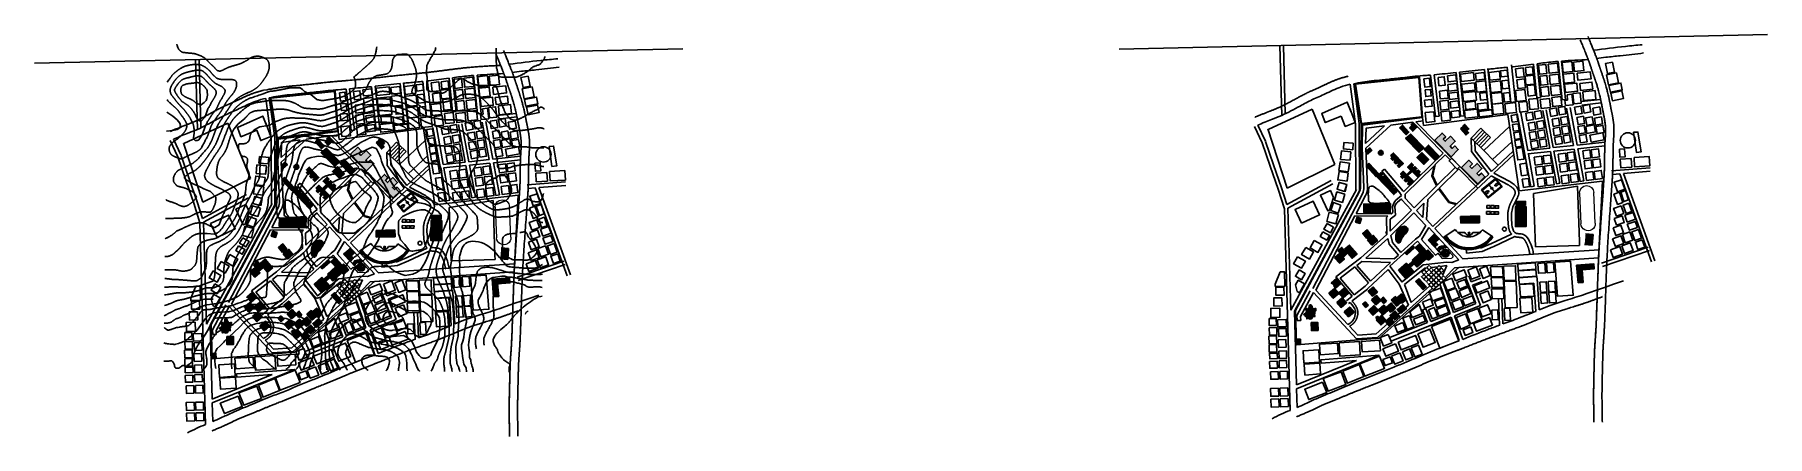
# Model space of a CAD drawing. Header units: millimetres. Extents: x 2899851 to 5794060, y -1331222 to -659598.
import ezdxf

# ---------------------------------------------------------------- set-up
doc = ezdxf.new("R2010")
doc.units = ezdxf.units.MM
doc.linetypes.add('DASHED', pattern=[0.75, 0.5, -0.25])
for name, color, linetype, lineweight in [('b_COLUMN', 7, 'Continuous', 25), ('b_dotted', 64, 'DASHED', 0), ('b_elev_far', 43, 'Continuous', 13), ('b_elev_near', 42, 'Continuous', 25), ('b_furniture_fittings', 240, 'Continuous', 9), ('b_road_path', 252, 'Continuous', 15), ('b_WALL', 137, 'Continuous', 25), ('i_hatch space', 53, 'Continuous', 9)]:
    doc.layers.add(name, color=color, linetype=linetype, lineweight=lineweight)
doc.layers.add('PDF_contours', color=7, linetype='Continuous')
doc.layers.add('ref', color=10, linetype='Continuous')

msp = doc.modelspace()

# ---------------------------------------------------------------- hatches: boundary and pattern name
at = {"layer": 'i_hatch space', "extrusion": (0, 0, -1)}
h = msp.add_hatch(color=252, dxfattribs=at)
h.dxf.hatch_style = 1
h.paths.add_polyline_path([(-5198416, -813028), (-5203120, -808543), (-5208778, -814478), (-5204074, -818963), (-5198416, -813028)])
h = msp.add_hatch(color=252, dxfattribs=at)
h.dxf.hatch_style = 1
h.paths.add_polyline_path([(-5200296, -811236), (-5202409, -809221), (-5201185, -807937), (-5199072, -809952), (-5200296, -811236)])
h = msp.add_hatch(color=252, dxfattribs=at)
h.dxf.hatch_style = 1
h.paths.add_polyline_path([(-5285607, -812822), (-5288971, -809833), (-5295612, -817310), (-5292247, -820298), (-5294903, -823289), (-5290417, -827273), (-5285968, -822264), (-5290454, -818280), (-5286005, -813270)])
h = msp.add_hatch(color=252, dxfattribs=at)
h.dxf.hatch_style = 1
h.paths.add_polyline_path([(-3368345, -838731), (-3373109, -834309), (-3383995, -846034), (-3379232, -850457)])
h = msp.add_hatch(color=252, dxfattribs=at)
h.dxf.hatch_style = 1
h.paths.add_polyline_path([(-3384732, -838748), (-3387084, -836506), (-3392742, -842441), (-3390390, -844684)])
h = msp.add_hatch(color=252, dxfattribs=at)
h.dxf.hatch_style = 1
h.paths.add_polyline_path([(-3387084, -836506), (-3391789, -832021), (-3397447, -837956), (-3392742, -842441), (-3387084, -836506)])
h = msp.add_hatch(color=252, dxfattribs=at)
h.dxf.hatch_style = 1
h.paths.add_polyline_path([(-3388964, -834714), (-3391078, -832699), (-3389854, -831415), (-3387740, -833430), (-3388964, -834714)])
h = msp.add_hatch(color=252, dxfattribs=at)
h.dxf.hatch_style = 1
h.paths.add_polyline_path([(-3470187, -840732), (-3474674, -836748), (-3479123, -841757), (-3474637, -845742)])
h = msp.add_hatch(color=252, dxfattribs=at)
h.dxf.hatch_style = 1
h.paths.add_polyline_path([(-3474275, -836299), (-3477640, -833311), (-3484280, -840788), (-3480916, -843776), (-3483572, -846767), (-3479086, -850751), (-3474637, -845742), (-3479123, -841757), (-3474674, -836748)])
h = msp.add_hatch(color=252, dxfattribs=at)
h.dxf.hatch_style = 1
h.paths.add_polyline_path([(-5179677, -815253), (-5184440, -810831), (-5195327, -822556), (-5190563, -826979)])
h = msp.add_hatch(color=252, dxfattribs=at)
h.dxf.hatch_style = 1
h.paths.add_polyline_path([(-5189679, -833495), (-5198424, -825988), (-5220828, -848836), (-5212384, -856650)])
h = msp.add_hatch(color=252, dxfattribs=at)
h.dxf.hatch_style = 1
h.paths.add_polyline_path([(-5196063, -815271), (-5198416, -813028), (-5204074, -818963), (-5201721, -821206)])
h = msp.add_hatch(color=252, dxfattribs=at)
h.dxf.hatch_style = 1
h.paths.add_polyline_path([(-5265733, -863733), (-5238711, -836176), (-5250849, -824274), (-5256800, -830343), (-5252659, -834404), (-5256160, -837974), (-5264728, -829572), (-5272846, -837851), (-5264278, -846253), (-5267779, -849823), (-5271920, -845762), (-5277871, -851831)])
h = msp.add_hatch(color=252, dxfattribs=at)
h.dxf.hatch_style = 1
h.paths.add_polyline_path([(-5281519, -817255), (-5286005, -813270), (-5290454, -818280), (-5285968, -822264)])
h = msp.add_hatch(color=252, dxfattribs=at)
h.dxf.hatch_style = 1
h.paths.add_polyline_path([(-3378347, -856973), (-3387092, -849466), (-3409497, -872314), (-3401052, -880128)])
h = msp.add_hatch(color=252, dxfattribs=at)
h.dxf.hatch_style = 1
h.paths.add_polyline_path([(-3409550, -874887), (-3416792, -867786), (-3434739, -886089), (-3427498, -893190)])
h = msp.add_hatch(color=252, dxfattribs=at)
h.dxf.hatch_style = 1
h.paths.add_polyline_path([(-3454402, -887211), (-3427380, -859654), (-3439518, -847752), (-3445469, -853821), (-3441328, -857881), (-3444828, -861451), (-3453397, -853050), (-3461515, -861329), (-3452947, -869731), (-3456447, -873301), (-3460589, -869240), (-3466540, -875309)])
at = {"layer": 'i_hatch space'}
h = msp.add_hatch(color=252, dxfattribs=at)
h.dxf.hatch_style = 1
h.paths.add_polyline_path([(5124721, -857121), (5123482, -855734), (5123427, -854589), (5129599, -849073), (5131431, -851123)])
at = {"layer": 'i_hatch space', "extrusion": (0, 0, -1)}
h = msp.add_hatch(color=252, dxfattribs=at)
h.dxf.hatch_style = 1
h.paths.add_polyline_path([(-5126554, -859171), (-5124721, -857121), (-5131431, -851123), (-5133264, -853173)])
h = msp.add_hatch(color=252, dxfattribs=at)
h.dxf.hatch_style = 1
h.paths.add_polyline_path([(-5126554, -859171), (-5124721, -857121), (-5131431, -851123), (-5133264, -853173)])
h = msp.add_hatch(color=252, dxfattribs=at)
h.dxf.hatch_style = 1
h.paths.add_polyline_path([(-5152278, -857143, 1), (-5144378, -857143, 1)])
h = msp.add_hatch(color=252, dxfattribs=at)
h.dxf.hatch_style = 1
h.paths.add_polyline_path([(-5165184, -866658), (-5167529, -864480), (-5165147, -861915), (-5169764, -857629), (-5186106, -875230), (-5179144, -881694), (-5176082, -878396), (-5178427, -876219), (-5176034, -873641), (-5173688, -875818), (-5170627, -872520), (-5172972, -870343), (-5170590, -867778), (-5168245, -869955)])
h = msp.add_hatch(color=252, dxfattribs=at)
h.dxf.hatch_style = 1
h.paths.add_polyline_path([(-5208672, -864784), (-5216860, -856754), (-5228497, -868622), (-5220309, -876651)])
h = msp.add_hatch(color=252, dxfattribs=at)
h.dxf.hatch_style = 1
h.paths.add_polyline_path([(-5220881, -851409), (-5228123, -844308), (-5246071, -862611), (-5238829, -869713)])
at = {"layer": 'i_hatch space'}
h = msp.add_hatch(color=252, dxfattribs=at)
h.dxf.hatch_style = 1
h.paths.add_polyline_path([(3313389, -880599), (3312150, -879212), (3312096, -878066), (3318267, -872551), (3320100, -874601)])
at = {"layer": 'i_hatch space', "extrusion": (0, 0, -1)}
h = msp.add_hatch(color=252, dxfattribs=at)
h.dxf.hatch_style = 1
h.paths.add_polyline_path([(-3315222, -882649), (-3313389, -880599), (-3320100, -874601), (-3321932, -876651)])
h = msp.add_hatch(color=252, dxfattribs=at)
h.dxf.hatch_style = 1
h.paths.add_polyline_path([(-3315222, -882649), (-3313389, -880599), (-3320100, -874601), (-3321932, -876651)])
h = msp.add_hatch(color=252, dxfattribs=at)
h.dxf.hatch_style = 1
h.paths.add_polyline_path([(-3340947, -880621, 1), (-3333047, -880621, 1)])
h = msp.add_hatch(color=252, dxfattribs=at)
h.dxf.hatch_style = 1
h.paths.add_polyline_path([(-3353852, -890135), (-3356197, -887958), (-3353816, -885393), (-3358433, -881107), (-3374774, -898708), (-3367812, -905172), (-3364750, -901874), (-3367095, -899697), (-3364702, -897119), (-3362357, -899296), (-3359295, -895998), (-3361640, -893821), (-3359259, -891256), (-3356914, -893433)])
h = msp.add_hatch(color=252, dxfattribs=at)
h.dxf.hatch_style = 1
h.paths.add_polyline_path([(-3397340, -888262), (-3405528, -880232), (-3417165, -892100), (-3408977, -900129)])
h = msp.add_hatch(color=252, dxfattribs=at)
h.dxf.hatch_style = 1
h.paths.add_polyline_path([(-3498949, -932632), (-3471927, -905075), (-3484065, -893172), (-3490016, -899241), (-3485875, -903302), (-3489376, -906872), (-3497944, -898470), (-3506062, -906750), (-3497494, -915151), (-3500995, -918721), (-3505136, -914660), (-3511087, -920730)])
h = msp.add_hatch(color=252, dxfattribs=at)
h.dxf.hatch_style = 1
h.paths.add_polyline_path([(-5123761, -878932), (-5128487, -874469), (-5145650, -892647), (-5140923, -897110)])
h = msp.add_hatch(color=252, dxfattribs=at)
h.dxf.hatch_style = 1
h.paths.add_polyline_path([(-5141323, -896732), (-5146575, -902294), (-5151774, -897386), (-5149612, -895095), (-5151320, -893482), (-5148231, -890210), (-5145650, -892647)])
h = msp.add_hatch(color=252, dxfattribs=at)
h.dxf.hatch_style = 1
h.paths.add_polyline_path([(-5146575, -902294), (-5151141, -907130), (-5156339, -902221), (-5154863, -900658), (-5156572, -899045), (-5153483, -895773), (-5146575, -902294)])
h = msp.add_hatch(color=252, dxfattribs=at)
h.dxf.hatch_style = 1
h.paths.add_polyline_path([(-5185782, -887882), (-5202874, -904755), (-5196201, -911516), (-5192998, -908354), (-5195246, -906077), (-5192743, -903606), (-5190495, -905883), (-5187292, -902722), (-5189540, -900444), (-5187049, -897985), (-5184801, -900263), (-5181599, -897101), (-5183847, -894824), (-5181356, -892365)])
h = msp.add_hatch(color=252, dxfattribs=at)
h.dxf.hatch_style = 1
h.paths.add_polyline_path([(-5191507, -893533), (-5194043, -896037), (-5201199, -889378), (-5198771, -886763), (-5191809, -893227)])
h = msp.add_hatch(color=252, dxfattribs=at)
h.dxf.hatch_style = 1
h.paths.add_polyline_path([(-5193034, -881140), (-5199768, -874438), (-5202942, -877628), (-5200674, -879885), (-5203156, -882379), (-5205424, -880121), (-5208598, -883311), (-5206330, -885568), (-5208799, -888049), (-5211067, -885791), (-5214242, -888981), (-5211974, -891238), (-5214443, -893719), (-5209977, -898163)])
h = msp.add_hatch(color=252, dxfattribs=at)
h.dxf.hatch_style = 1
h.paths.add_polyline_path([(-5310281, -909154), (-5283258, -881597), (-5295397, -869694), (-5301348, -875763), (-5297206, -879824), (-5300707, -883394), (-5309275, -874993), (-5317394, -883272), (-5308826, -891673), (-5312326, -895243), (-5316467, -891183), (-5322419, -897252)])
h = msp.add_hatch(color=252, dxfattribs=at)
h.dxf.hatch_style = 1
h.paths.add_polyline_path([(-3312429, -902410), (-3317155, -897947), (-3334318, -916125), (-3329592, -920587)])
h = msp.add_hatch(color=252, dxfattribs=at)
h.dxf.hatch_style = 1
h.paths.add_polyline_path([(-3329992, -920210), (-3335244, -925772), (-3340443, -920864), (-3338280, -918573), (-3339989, -916960), (-3336899, -913688), (-3334318, -916125)])
h = msp.add_hatch(color=252, dxfattribs=at)
h.dxf.hatch_style = 1
h.paths.add_polyline_path([(-3335244, -925772), (-3339809, -930608), (-3345008, -925699), (-3343532, -924136), (-3345241, -922522), (-3342151, -919250), (-3335244, -925772)])
h = msp.add_hatch(color=252, dxfattribs=at)
h.dxf.hatch_style = 1
h.paths.add_polyline_path([(-3339809, -930608), (-3344374, -935443), (-3349573, -930534), (-3348097, -928971), (-3349806, -927358), (-3346717, -924086), (-3339809, -930608)])
h = msp.add_hatch(color=252, dxfattribs=at)
h.dxf.hatch_style = 1
h.paths.add_polyline_path([(-3374450, -911360), (-3391543, -928233), (-3384869, -934993), (-3381667, -931832), (-3383915, -929555), (-3381411, -927083), (-3379163, -929361), (-3375961, -926199), (-3378209, -923922), (-3375718, -921463), (-3373470, -923741), (-3370267, -920579), (-3372515, -918302), (-3370025, -915843)])
h = msp.add_hatch(color=252, dxfattribs=at)
h.dxf.hatch_style = 1
h.paths.add_polyline_path([(-3380175, -917011), (-3382712, -919515), (-3389867, -912855), (-3387440, -910241), (-3380478, -916704)])
h = msp.add_hatch(color=252, dxfattribs=at)
h.dxf.hatch_style = 1
h.paths.add_polyline_path([(-3381703, -904618), (-3388436, -897916), (-3391611, -901106), (-3389343, -903363), (-3391824, -905856), (-3394092, -903599), (-3397267, -906788), (-3394999, -909046), (-3397468, -911527), (-3399736, -909269), (-3402910, -912459), (-3400642, -914716), (-3403111, -917197), (-3398646, -921641)])
h = msp.add_hatch(color=252, dxfattribs=at)
h.dxf.hatch_style = 1
h.paths.add_polyline_path([(-5151141, -907130), (-5155706, -911965), (-5160905, -907057), (-5159429, -905493), (-5161137, -903880), (-5158048, -900608), (-5151141, -907130)])
h = msp.add_hatch(color=252, dxfattribs=at)
h.dxf.hatch_style = 1
h.paths.add_polyline_path([(-5155706, -911965), (-5162613, -905443), (-5165703, -908715), (-5163994, -910329), (-5165470, -911892), (-5160271, -916800), (-5155706, -911965)])
h = msp.add_hatch(color=252, dxfattribs=at)
h.dxf.hatch_style = 1
h.paths.add_polyline_path([(-5160271, -916800), (-5167179, -910279), (-5170268, -913551), (-5168559, -915164), (-5170653, -917382), (-5165454, -922290), (-5160271, -916800)])
h = msp.add_hatch(color=252, dxfattribs=at)
h.dxf.hatch_style = 1
h.paths.add_polyline_path([(-5170020, -927125), (-5165454, -922290), (-5172362, -915768), (-5175451, -919040), (-5173743, -920654), (-5175219, -922217)])
h = msp.add_hatch(color=252, dxfattribs=at)
h.dxf.hatch_style = 1
h.paths.add_polyline_path([(-3344374, -935443), (-3351282, -928921), (-3354371, -932193), (-3352663, -933806), (-3354139, -935370), (-3348940, -940278), (-3344374, -935443)])
h = msp.add_hatch(color=252, dxfattribs=at)
h.dxf.hatch_style = 1
h.paths.add_polyline_path([(-3348940, -940278), (-3355847, -933756), (-3358937, -937028), (-3357228, -938642), (-3359322, -940859), (-3354123, -945768), (-3348940, -940278)])
h = msp.add_hatch(color=252, dxfattribs=at)
h.dxf.hatch_style = 1
h.paths.add_polyline_path([(-3358688, -950603), (-3354123, -945768), (-3361031, -939246), (-3364120, -942518), (-3362411, -944131), (-3363887, -945695)])
at = {"layer": 'i_hatch space'}
h = msp.add_hatch(color=252, dxfattribs=at)
h.dxf.hatch_style = 1
h.paths.add_polyline_path([(5119975, -942481), (5154473, -942870), (5154312, -957069), (5119814, -956680)])
h = msp.add_hatch(color=252, dxfattribs=at)
h.dxf.hatch_style = 1
h.paths.add_polyline_path([(5155472, -942882), (5154473, -942870), (5154483, -941970), (5156983, -941999), (5156802, -957998), (5154302, -957969), (5154312, -957069), (5155312, -957081)])
h.paths.add_polyline_path([(5154473, -942870), (5155472, -942882), (5155312, -957081), (5154312, -957069)], flags=17)
h.paths.add_polyline_path([(5156983, -941999), (5159482, -942027), (5159302, -958026), (5156802, -957998)])
h.paths.add_polyline_path([(5159482, -942027), (5161982, -942055), (5161802, -958054), (5159302, -958026)])
h.paths.add_polyline_path([(5161982, -942055), (5164482, -942083), (5164301, -958082), (5161802, -958054)])
at = {"layer": 'i_hatch space', "extrusion": (0, 0, -1)}
h = msp.add_hatch(color=253, dxfattribs=at)
h.dxf.hatch_style = 1
h.paths.add_polyline_path([(-5373154, -980477), (-5373274, -946977), (-5391274, -947041), (-5391154, -980541)])
h = msp.add_hatch(color=252, dxfattribs=at)
h.dxf.hatch_style = 1
h.paths.add_polyline_path([(-5374283, -944480), (-5374305, -938480), (-5390304, -938538), (-5390283, -944538)])
at = {"layer": 'i_hatch space'}
h = msp.add_hatch(color=252, dxfattribs=at)
h.dxf.hatch_style = 1
h.paths.add_polyline_path([(3308643, -965959), (3343141, -966348), (3342981, -980547), (3308483, -980158)])
h = msp.add_hatch(color=252, dxfattribs=at)
h.dxf.hatch_style = 1
h.paths.add_polyline_path([(3344141, -966360), (3343141, -966348), (3343151, -965448), (3345651, -965477), (3345470, -981475), (3342971, -981447), (3342981, -980547), (3343981, -980559)])
h.paths.add_polyline_path([(3343141, -966348), (3344141, -966360), (3343981, -980559), (3342981, -980547)], flags=17)
h.paths.add_polyline_path([(3345651, -965477), (3348151, -965505), (3347970, -981504), (3345470, -981475)])
h.paths.add_polyline_path([(3348151, -965505), (3350651, -965533), (3350470, -981532), (3347970, -981504)])
h.paths.add_polyline_path([(3350651, -965533), (3353151, -965561), (3352970, -981560), (3350470, -981532)])
at = {"layer": 'i_hatch space', "extrusion": (0, 0, -1)}
h = msp.add_hatch(color=253, dxfattribs=at)
h.dxf.hatch_style = 1
h.paths.add_polyline_path([(-3561822, -1003954), (-3561943, -970455), (-3579942, -970519), (-3579822, -1004019)])
h = msp.add_hatch(color=252, dxfattribs=at)
h.dxf.hatch_style = 1
h.paths.add_polyline_path([(-3562952, -967958), (-3562973, -961958), (-3578973, -962016), (-3578951, -968016)])
at = {"layer": 'i_hatch space'}
h = msp.add_hatch(color=252, dxfattribs=at)
h.dxf.hatch_style = 1
h.paths.add_polyline_path([(5108896, -964782), (5107670, -968722), (5114807, -970969), (5116040, -967005)])
h.paths.add_polyline_path([(5113529, -975076), (5114807, -970969), (5107670, -968722), (5106384, -972853)])
at = {"layer": 'i_hatch space', "extrusion": (0, 0, -1)}
h = msp.add_hatch(color=132, dxfattribs=at)
h.dxf.hatch_style = 1
edge = h.paths.add_edge_path()
edge.add_spline(control_points=[(-5173696, -1002322), (-5173433, -998971), (-5172902, -991057), (-5179348, -981869), (-5188788, -978722), (-5195857, -985344), (-5189314, -993063), (-5183695, -998573), (-5182080, -1004587), (-5178514, -1009605), (-5173980, -1005727), (-5173757, -1003100), (-5173696, -1002322)], knot_values=[0, 0, 0, 0, 10084.34425645, 23067.6906954, 30646.28021389, 36961.96064025, 45662.17921445, 55039.35839599, 61216.71105957, 64781.37971605, 70548.24991199, 72889.5198769, 72889.5198769, 72889.5198769, 72889.5198769], degree=3, periodic=0)
h = msp.add_hatch(color=252, dxfattribs=at)
h.dxf.hatch_style = 1
h.paths.add_polyline_path([(-5281572, -963429), (-5313063, -962682), (-5313336, -974179), (-5281845, -974925)])
at = {"layer": 'i_hatch space'}
h = msp.add_hatch(color=252, dxfattribs=at)
h.dxf.hatch_style = 1
h.paths.add_polyline_path([(3297564, -988260), (3296338, -992200), (3303475, -994447), (3304709, -990483)])
h.paths.add_polyline_path([(3302197, -998554), (3303475, -994447), (3296338, -992200), (3295053, -996331)])
at = {"layer": 'i_hatch space', "extrusion": (0, 0, -1)}
h = msp.add_hatch(color=252, dxfattribs=at)
h.dxf.hatch_style = 1
h.paths.add_polyline_path([(-3307000, -1015475), (-3313931, -1024017), (-3317580, -1021055), (-3310649, -1012514)])
h = msp.add_hatch(color=252, dxfattribs=at)
h.dxf.hatch_style = 1
h.paths.add_polyline_path([(-3310649, -1012514), (-3317580, -1021055), (-3321230, -1018094), (-3314299, -1009552), (-3310649, -1012514)])
h = msp.add_hatch(color=132, dxfattribs=at)
h.dxf.hatch_style = 1
edge = h.paths.add_edge_path()
edge.add_spline(control_points=[(-3362364, -1025800), (-3362102, -1022449), (-3361570, -1014535), (-3368017, -1005347), (-3377457, -1002200), (-3384525, -1008822), (-3377982, -1016541), (-3372364, -1022050), (-3370749, -1028065), (-3367182, -1033083), (-3362649, -1029205), (-3362425, -1026578), (-3362364, -1025800)], knot_values=[0, 0, 0, 0, 10084.34425645, 23067.6906954, 30646.28021389, 36961.96064025, 45662.17921445, 55039.35839599, 61216.71105957, 64781.37971605, 70548.24991199, 72889.5198769, 72889.5198769, 72889.5198769, 72889.5198769], degree=3, periodic=0)
h = msp.add_hatch(color=252, dxfattribs=at)
h.dxf.hatch_style = 1
h.paths.add_polyline_path([(-3470241, -986906), (-3501732, -986160), (-3502005, -997656), (-3470513, -998403)])
h = msp.add_hatch(color=252, dxfattribs=at)
h.dxf.hatch_style = 1
h.paths.add_polyline_path([(-5087642, -1018533), (-5100338, -1033334), (-5108687, -1026172), (-5095991, -1011371)])
h = msp.add_hatch(color=252, dxfattribs=at)
h.dxf.hatch_style = 1
h.paths.add_polyline_path([(-5118331, -991997), (-5125262, -1000539), (-5128912, -997577), (-5121981, -989036)])
h = msp.add_hatch(color=252, dxfattribs=at)
h.dxf.hatch_style = 1
h.paths.add_polyline_path([(-5121981, -989036), (-5128912, -997577), (-5132561, -994616), (-5125630, -986074), (-5121981, -989036)])
h = msp.add_hatch(color=252, dxfattribs=at)
h.dxf.hatch_style = 1
h.paths.add_polyline_path([(-5126449, -1002795), (-5135767, -995234), (-5142699, -1003775), (-5133381, -1011337)])
h = msp.add_hatch(color=252, dxfattribs=at)
h.dxf.hatch_style = 1
h.paths.add_polyline_path([(-5206007, -1015933), (-5213427, -1009229), (-5213186, -1016421)])
h = msp.add_hatch(color=252, dxfattribs=at)
h.dxf.hatch_style = 1
h.paths.add_polyline_path([(-5213186, -1016421), (-5213427, -1009229), (-5223651, -1020544), (-5216471, -1020057)])
h = msp.add_hatch(color=252, dxfattribs=at)
h.dxf.hatch_style = 1
h.paths.add_polyline_path([(-5227284, -1003301), (-5229367, -1005459), (-5232605, -1002334), (-5230522, -1000176), (-5227284, -1003301)])
h = msp.add_hatch(color=252, dxfattribs=at)
h.dxf.hatch_style = 1
h.paths.add_polyline_path([(-5229367, -1005459), (-5231451, -1007618), (-5234689, -1004493), (-5232605, -1002334)])
h = msp.add_hatch(color=252, dxfattribs=at)
h.dxf.hatch_style = 1
h.paths.add_polyline_path([(-5230522, -1000176), (-5238077, -992884), (-5245716, -1000799), (-5238161, -1008091)])
h = msp.add_hatch(color=252, dxfattribs=at)
h.dxf.hatch_style = 1
h.paths.add_polyline_path([(-5231451, -1007618), (-5232840, -1009057), (-5236077, -1005932), (-5234689, -1004493)])
h = msp.add_hatch(color=252, dxfattribs=at)
h.dxf.hatch_style = 1
h.paths.add_polyline_path([(-5232840, -1009057), (-5234923, -1011216), (-5238161, -1008091), (-5236077, -1005932), (-5232840, -1009057)])
h = msp.add_hatch(color=252, dxfattribs=at)
h.dxf.hatch_style = 1
h.paths.add_polyline_path([(-5234923, -1011216), (-5237006, -1013374), (-5241683, -1008860), (-5239600, -1006702), (-5238161, -1008091), (-5234923, -1011216)])
h = msp.add_hatch(color=252, dxfattribs=at)
h.dxf.hatch_style = 1
h.paths.add_polyline_path([(-5243419, -1010659), (-5241683, -1008860), (-5237006, -1013374), (-5238742, -1015173)])
h = msp.add_hatch(color=252, dxfattribs=at)
h.dxf.hatch_style = 1
h.paths.add_polyline_path([(-5490479, -992777), (-5488856, -1010704), (-5501305, -1011832), (-5502928, -993905)])
h = msp.add_hatch(color=252, dxfattribs=at)
h.dxf.hatch_style = 1
h.paths.add_polyline_path([(-3265519, -1044396), (-3274536, -1054909), (-3281158, -1049229), (-3272140, -1038717)])
h = msp.add_hatch(color=252, dxfattribs=at)
h.dxf.hatch_style = 1
h.paths.add_polyline_path([(-3276310, -1042011), (-3289006, -1056812), (-3297355, -1049650), (-3284659, -1034849)])
h = msp.add_hatch(color=252, dxfattribs=at)
h.dxf.hatch_style = 1
h.paths.add_polyline_path([(-3315118, -1026273), (-3324436, -1018712), (-3331367, -1027253), (-3322049, -1034815)])
h = msp.add_hatch(color=252, dxfattribs=at)
h.dxf.hatch_style = 1
h.paths.add_polyline_path([(-3377932, -1048475), (-3390916, -1036743), (-3393263, -1039339), (-3380278, -1051072)])
h = msp.add_hatch(color=252, dxfattribs=at)
h.dxf.hatch_style = 1
h.paths.add_polyline_path([(-3394675, -1039411), (-3402095, -1032707), (-3401855, -1039899)])
h = msp.add_hatch(color=252, dxfattribs=at)
h.dxf.hatch_style = 1
h.paths.add_polyline_path([(-3394675, -1039411), (-3401855, -1039899), (-3405140, -1043534), (-3404899, -1050726)])
h = msp.add_hatch(color=252, dxfattribs=at)
h.dxf.hatch_style = 1
h.paths.add_polyline_path([(-3401855, -1039899), (-3402095, -1032707), (-3412319, -1044022), (-3405140, -1043534)])
h = msp.add_hatch(color=252, dxfattribs=at)
h.dxf.hatch_style = 1
h.paths.add_polyline_path([(-3415952, -1026778), (-3418036, -1028937), (-3421274, -1025812), (-3419190, -1023653), (-3415952, -1026778)])
h = msp.add_hatch(color=252, dxfattribs=at)
h.dxf.hatch_style = 1
h.paths.add_polyline_path([(-3418036, -1028937), (-3420119, -1031096), (-3423357, -1027971), (-3421274, -1025812)])
h = msp.add_hatch(color=252, dxfattribs=at)
h.dxf.hatch_style = 1
h.paths.add_polyline_path([(-3419190, -1023653), (-3426746, -1016362), (-3434385, -1024277), (-3426829, -1031569)])
h = msp.add_hatch(color=252, dxfattribs=at)
h.dxf.hatch_style = 1
h.paths.add_polyline_path([(-3420119, -1031096), (-3421508, -1032535), (-3424746, -1029410), (-3423357, -1027971)])
h = msp.add_hatch(color=252, dxfattribs=at)
h.dxf.hatch_style = 1
h.paths.add_polyline_path([(-3421508, -1032535), (-3423591, -1034693), (-3426829, -1031569), (-3424746, -1029410), (-3421508, -1032535)])
h = msp.add_hatch(color=252, dxfattribs=at)
h.dxf.hatch_style = 1
h.paths.add_polyline_path([(-3423591, -1034693), (-3425675, -1036852), (-3430352, -1032338), (-3428268, -1030180), (-3426829, -1031569), (-3423591, -1034693)])
h = msp.add_hatch(color=252, dxfattribs=at)
h.dxf.hatch_style = 1
h.paths.add_polyline_path([(-3432088, -1034137), (-3430352, -1032338), (-3425675, -1036852), (-3427411, -1038651)])
h = msp.add_hatch(color=252, dxfattribs=at)
h.dxf.hatch_style = 1
h.paths.add_polyline_path([(-3679148, -1016255), (-3677524, -1034182), (-3689973, -1035309), (-3691597, -1017383)])
h = msp.add_hatch(color=252, dxfattribs=at)
h.dxf.hatch_style = 1
h.paths.add_polyline_path([(-5071323, -1032531), (-5079136, -1041640), (-5087485, -1034478), (-5079672, -1025370)])
h = msp.add_hatch(color=252, dxfattribs=at)
h.dxf.hatch_style = 1
h.paths.add_polyline_path([(-5076851, -1020919), (-5085868, -1031431), (-5092489, -1025751), (-5083472, -1015239)])
h = msp.add_hatch(color=252, dxfattribs=at)
h.dxf.hatch_style = 1
h.paths.add_polyline_path([(-5184544, -1047508), (-5191077, -1041612), (-5202868, -1054678), (-5196336, -1060573)])
h = msp.add_hatch(color=252, dxfattribs=at)
h.dxf.hatch_style = 1
h.paths.add_polyline_path([(-5189263, -1024997), (-5202248, -1013265), (-5204594, -1015862), (-5191610, -1027594)])
h = msp.add_hatch(color=252, dxfattribs=at)
h.dxf.hatch_style = 1
h.paths.add_polyline_path([(-5197375, -1048590), (-5194025, -1044878), (-5201892, -1037778), (-5205244, -1041488)])
h = msp.add_hatch(color=253, dxfattribs=at)
h.dxf.hatch_style = 1
h.paths.add_polyline_path([(-5201892, -1037778), (-5205244, -1041488), (-5206786, -1043195), (-5211052, -1039340), (-5216023, -1034848), (-5217915, -1033139), (-5220660, -1030659), (-5217978, -1027691), (-5216973, -1026578), (-5216231, -1027248), (-5213750, -1024503), (-5200618, -1036369)])
h = msp.add_hatch(color=252, dxfattribs=at)
h.dxf.hatch_style = 1
h.paths.add_polyline_path([(-5204130, -1042493), (-5205244, -1041488), (-5206786, -1043195), (-5207231, -1042793), (-5209913, -1045761), (-5220597, -1036107), (-5217915, -1033139), (-5219028, -1032133), (-5222716, -1036214), (-5209360, -1048281), (-5204131, -1042494)])
h = msp.add_hatch(color=252, dxfattribs=at)
h.dxf.hatch_style = 1
h.paths.add_polyline_path([(-5206007, -1015933), (-5213186, -1016421), (-5216471, -1020057), (-5216231, -1027248)])
h = msp.add_hatch(color=252, dxfattribs=at)
h.dxf.hatch_style = 1
h.paths.add_polyline_path([(-5207231, -1042793), (-5209913, -1045761), (-5220597, -1036107), (-5217915, -1033139), (-5216023, -1034848), (-5211052, -1039340)])
h = msp.add_hatch(color=252, dxfattribs=at)
h.dxf.hatch_style = 1
h.paths.add_polyline_path([(-5216231, -1027248), (-5216471, -1020057), (-5223651, -1020544)])
h = msp.add_hatch(color=252, dxfattribs=at)
h.dxf.hatch_style = 1
h.paths.add_polyline_path([(-5225688, -1036224), (-5226727, -1035285), (-5228068, -1036769), (-5236230, -1029395), (-5227179, -1019378), (-5217978, -1027691)])
h.paths.add_polyline_path([(-5223144, -1027740), (-5226854, -1024388), (-5232218, -1030324), (-5228508, -1033676)], flags=16)
h = msp.add_hatch(color=252, dxfattribs=at)
h.dxf.hatch_style = 1
h.paths.add_polyline_path([(-5223144, -1027740), (-5226854, -1024388), (-5232218, -1030324), (-5228508, -1033676)])
h = msp.add_hatch(color=252, dxfattribs=at)
h.dxf.hatch_style = 1
h.paths.add_polyline_path([(-5247694, -1023479), (-5250040, -1023488, -0.12701665), (-5250029, -1026701), (-5247683, -1026692)])
h = msp.add_hatch(color=252, dxfattribs=at)
h.dxf.hatch_style = 1
h.paths.add_polyline_path([(-5262683, -1025117, 1), (-5249831, -1025117, 1)])
h.paths.add_polyline_path([(-5260050, -1024362, -1), (-5256301, -1024362, -1)], flags=16)
h = msp.add_hatch(color=252, dxfattribs=at)
h.dxf.hatch_style = 1
h.paths.add_polyline_path([(-3259991, -1056009), (-3267804, -1065117), (-3276153, -1057956), (-3268340, -1048847)])
h = msp.add_hatch(color=252, dxfattribs=at)
h.dxf.hatch_style = 1
h.paths.add_polyline_path([(-3373212, -1070986), (-3379745, -1065090), (-3391537, -1078155), (-3385004, -1084051)])
h = msp.add_hatch(color=252, dxfattribs=at)
h.dxf.hatch_style = 1
h.paths.add_polyline_path([(-3386043, -1072068), (-3382693, -1068356), (-3390560, -1061256), (-3393912, -1064966)])
h = msp.add_hatch(color=253, dxfattribs=at)
h.dxf.hatch_style = 1
h.paths.add_polyline_path([(-3390560, -1061256), (-3393912, -1064966), (-3395454, -1066673), (-3399721, -1062818), (-3404692, -1058326), (-3406584, -1056616), (-3409328, -1054137), (-3406647, -1051169), (-3405641, -1050056), (-3404899, -1050726), (-3402419, -1047981), (-3389286, -1059846)])
h = msp.add_hatch(color=252, dxfattribs=at)
h.dxf.hatch_style = 1
h.paths.add_polyline_path([(-3392799, -1065971), (-3393912, -1064966), (-3395454, -1066673), (-3395899, -1066270), (-3398581, -1069238), (-3409266, -1059584), (-3406584, -1056616), (-3407697, -1055611), (-3411384, -1059692), (-3398029, -1071759), (-3392799, -1065972)])
h = msp.add_hatch(color=252, dxfattribs=at)
h.dxf.hatch_style = 1
h.paths.add_polyline_path([(-3395899, -1066270), (-3398581, -1069238), (-3409266, -1059584), (-3406584, -1056616), (-3404692, -1058326), (-3399721, -1062818)])
h = msp.add_hatch(color=252, dxfattribs=at)
h.dxf.hatch_style = 1
h.paths.add_polyline_path([(-3404899, -1050726), (-3405140, -1043534), (-3412319, -1044022)])
h = msp.add_hatch(color=252, dxfattribs=at)
h.dxf.hatch_style = 1
h.paths.add_polyline_path([(-3414357, -1059702), (-3415395, -1058763), (-3416736, -1060247), (-3424898, -1052872), (-3415847, -1042856), (-3406647, -1051169)])
h.paths.add_polyline_path([(-3411813, -1051218), (-3415523, -1047866), (-3420886, -1053802), (-3417176, -1057154)], flags=16)
h = msp.add_hatch(color=252, dxfattribs=at)
h.dxf.hatch_style = 1
h.paths.add_polyline_path([(-3411813, -1051218), (-3415523, -1047866), (-3420886, -1053802), (-3417176, -1057154)])
h = msp.add_hatch(color=252, dxfattribs=at)
h.dxf.hatch_style = 1
h.paths.add_polyline_path([(-3436363, -1046957), (-3438709, -1046966, -0.12701665), (-3438697, -1050179), (-3436351, -1050170)])
h = msp.add_hatch(color=252, dxfattribs=at)
h.dxf.hatch_style = 1
h.paths.add_polyline_path([(-3451352, -1048595, 1), (-3438499, -1048595, 1)])
h.paths.add_polyline_path([(-3448718, -1047839, -1), (-3444969, -1047839, -1)], flags=16)
h = msp.add_hatch(color=252, dxfattribs=at)
h.dxf.hatch_style = 1
h.paths.add_polyline_path([(-3666457, -1097955), (-3674926, -1097236), (-3673149, -1076311), (-3693575, -1074576), (-3692855, -1066106), (-3663960, -1068561)])
h = msp.add_hatch(color=252, dxfattribs=at)
h.dxf.hatch_style = 1
h.paths.add_polyline_path([(-5065556, -1075225), (-5072718, -1083574), (-5081826, -1075761), (-5074664, -1067412)])
h = msp.add_hatch(color=252, dxfattribs=at)
h.dxf.hatch_style = 1
h.paths.add_polyline_path([(-5178011, -1053404), (-5184544, -1047508), (-5196336, -1060573), (-5189803, -1066469)])
h = msp.add_hatch(color=252, dxfattribs=at)
h.dxf.hatch_style = 1
h.paths.add_polyline_path([(-5219257, -1086400), (-5206527, -1072295), (-5212169, -1067203), (-5224899, -1081308)])
h = msp.add_hatch(color=252, dxfattribs=at)
h.dxf.hatch_style = 1
h.paths.add_polyline_path([(-5477788, -1074477), (-5486258, -1073758), (-5484480, -1052833), (-5504906, -1051098), (-5504187, -1042628), (-5475291, -1045083)])
h = msp.add_hatch(color=252, dxfattribs=at)
h.dxf.hatch_style = 1
h.paths.add_polyline_path([(-3254224, -1098703), (-3261386, -1107052), (-3270494, -1099239), (-3263333, -1090890)])
h = msp.add_hatch(color=252, dxfattribs=at)
h.dxf.hatch_style = 1
h.paths.add_polyline_path([(-3366679, -1076881), (-3373212, -1070986), (-3385004, -1084051), (-3378471, -1089947)])
h = msp.add_hatch(color=252, dxfattribs=at)
h.dxf.hatch_style = 1
h.paths.add_polyline_path([(-3407925, -1109878), (-3395195, -1095773), (-3400837, -1090681), (-3413567, -1104786)])
h = msp.add_hatch(color=252, dxfattribs=at)
h.dxf.hatch_style = 1
h.paths.add_polyline_path([(-5061778, -1091881), (-5070886, -1084068), (-5078048, -1092417), (-5068940, -1100230)])
h = msp.add_hatch(color=252, dxfattribs=at)
h.dxf.hatch_style = 1
h.paths.add_polyline_path([(-5074877, -1107273), (-5083985, -1099460), (-5091147, -1107809), (-5082039, -1115622)])
h = msp.add_hatch(color=252, dxfattribs=at)
h.dxf.hatch_style = 1
h.paths.add_polyline_path([(-5078156, -1091108), (-5087264, -1083295), (-5094426, -1091645), (-5085318, -1099457)])
h = msp.add_hatch(color=252, dxfattribs=at)
h.dxf.hatch_style = 1
h.paths.add_polyline_path([(-5127448, -1088647), (-5135660, -1081633), (-5142804, -1089997), (-5134592, -1097012)])
h = msp.add_hatch(color=252, dxfattribs=at)
h.dxf.hatch_style = 1
h.paths.add_polyline_path([(-5133096, -1102864), (-5141211, -1095910), (-5148355, -1104274), (-5140240, -1111228)])
h = msp.add_hatch(color=252, dxfattribs=at)
h.dxf.hatch_style = 1
h.paths.add_polyline_path([(-5148359, -1104273), (-5152645, -1109291), (-5157664, -1105005), (-5151754, -1098085), (-5146735, -1102372), (-5148359, -1104273)])
h = msp.add_hatch(color=252, dxfattribs=at)
h.dxf.hatch_style = 1
h.paths.add_polyline_path([(-5165964, -1103602), (-5173167, -1097432), (-5181650, -1107336), (-5174447, -1113506)])
h = msp.add_hatch(color=252, dxfattribs=at)
h.dxf.hatch_style = 1
h.paths.add_polyline_path([(-5175641, -1099030), (-5182485, -1093185), (-5190603, -1102690), (-5183760, -1108535)])
h = msp.add_hatch(color=252, dxfattribs=at)
h.dxf.hatch_style = 1
h.paths.add_polyline_path([(-3250447, -1115358), (-3259555, -1107546), (-3266717, -1115895), (-3257608, -1123708)])
h = msp.add_hatch(color=252, dxfattribs=at)
h.dxf.hatch_style = 1
h.paths.add_polyline_path([(-3263546, -1130751), (-3272654, -1122938), (-3279816, -1131287), (-3270708, -1139100)])
h = msp.add_hatch(color=252, dxfattribs=at)
h.dxf.hatch_style = 1
h.paths.add_polyline_path([(-3266825, -1114586), (-3275933, -1106773), (-3283095, -1115122), (-3273986, -1122935)])
h = msp.add_hatch(color=252, dxfattribs=at)
h.dxf.hatch_style = 1
h.paths.add_polyline_path([(-3316117, -1112125), (-3324329, -1105111), (-3331473, -1113475), (-3323261, -1120490)])
h = msp.add_hatch(color=252, dxfattribs=at)
h.dxf.hatch_style = 1
h.paths.add_polyline_path([(-3321765, -1126341), (-3329879, -1119387), (-3337023, -1127752), (-3328909, -1134706)])
h = msp.add_hatch(color=252, dxfattribs=at)
h.dxf.hatch_style = 1
h.paths.add_polyline_path([(-3337027, -1127750), (-3341314, -1132769), (-3346332, -1128482), (-3340422, -1121563), (-3335404, -1125849), (-3337027, -1127750)])
h = msp.add_hatch(color=252, dxfattribs=at)
h.dxf.hatch_style = 1
h.paths.add_polyline_path([(-3354633, -1127080), (-3361835, -1120910), (-3370319, -1130813), (-3363116, -1136983)])
h = msp.add_hatch(color=252, dxfattribs=at)
h.dxf.hatch_style = 1
h.paths.add_polyline_path([(-3364310, -1122508), (-3371153, -1116663), (-3379272, -1126168), (-3372428, -1132013)])
at = {"layer": 'i_hatch space'}
h = msp.add_hatch(color=132, dxfattribs=at)
h.dxf.hatch_style = 1
edge = h.paths.add_edge_path()
edge.add_spline(control_points=[(5025590, -1117664), (5025384, -1117571), (5024833, -1117397), (5023692, -1117473), (5022905, -1118481), (5022508, -1119915), (5023325, -1121032), (5024974, -1122205), (5022734, -1123453), (5022158, -1125334), (5020610, -1125993), (5018349, -1127612), (5021673, -1127970), (5021022, -1130992), (5025018, -1130685), (5023244, -1135166), (5026589, -1134086), (5028524, -1133845), (5030642, -1136641), (5030857, -1133651), (5033376, -1135516), (5034109, -1131836), (5036376, -1130274), (5039694, -1131568), (5037662, -1128534), (5037851, -1126715), (5039719, -1125859), (5036775, -1122823), (5040236, -1121758), (5040798, -1119700), (5040747, -1118017), (5039477, -1117228), (5038172, -1117373), (5036775, -1118460), (5034774, -1117357), (5034634, -1115187), (5033708, -1113623), (5032912, -1111953), (5031672, -1111286), (5030246, -1110967), (5029216, -1111823), (5028986, -1112592), (5028909, -1112880)], knot_values=[2004.2564054, 2004.2564054, 2004.2564054, 2004.2564054, 2694.15600191, 3763.05932961, 5167.31057854, 6224.28376446, 7986.78226572, 9090.55343451, 11185.78200244, 13072.92179708, 14891.75543551, 16596.65115574, 18546.503187, 20740.01989321, 23110.94942551, 26264.36942712, 27980.37682698, 30959.50707031, 32824.7017859, 34303.85505887, 35971.6456756, 38468.86303424, 42197.59403215, 43432.73043188, 46615.67333569, 47852.81545746, 48710.2304918, 51795.23499551, 54480.83323129, 56266.57476474, 58126.21640707, 58850.46007353, 60504.82999633, 61703.74417821, 63904.69401297, 65576.34193108, 67989.8754383, 69318.21343656, 71002.40297836, 72012.46744021, 73519.19742653, 74411.85276677, 74411.85276677, 74411.85276677, 74411.85276677], degree=3, periodic=0)
edge.add_spline(control_points=[(5028909, -1112880), (5028877, -1113141), (5028732, -1114358), (5028628, -1116186), (5027661, -1117709), (5027865, -1119647), (5025852, -1118820), (5025630, -1117962), (5025590, -1117664)], knot_values=[316.07886809, 316.07886809, 316.07886809, 316.07886809, 1103.72932392, 3980.50140679, 5556.81371506, 6674.55946891, 8438.19674258, 9338.42737627, 9338.42737627, 9338.42737627, 9338.42737627], degree=3, periodic=0)
at = {"layer": 'i_hatch space', "extrusion": (0, 0, -1)}
h = msp.add_hatch(color=252, dxfattribs=at)
h.dxf.hatch_style = 1
h.paths.add_polyline_path([(-5087441, -1122845), (-5096549, -1115032), (-5103711, -1123381), (-5094603, -1131194)])
at = {"layer": 'i_hatch space'}
h = msp.add_hatch(color=252, dxfattribs=at)
h.dxf.hatch_style = 1
h.paths.add_polyline_path([(5123043, -1106066), (5118100, -1110287), (5122971, -1115990), (5127914, -1111769)])
at = {"layer": 'i_hatch space', "extrusion": (0, 0, -1)}
h = msp.add_hatch(color=252, dxfattribs=at)
h.dxf.hatch_style = 1
h.paths.add_polyline_path([(-5127723, -1120583), (-5136631, -1112543), (-5144001, -1120709), (-5135093, -1128749)])
h = msp.add_hatch(color=252, dxfattribs=at)
h.dxf.hatch_style = 1
h.paths.add_polyline_path([(-5140852, -1136732), (-5149760, -1128692), (-5157130, -1136859), (-5148222, -1144898)])
h = msp.add_hatch(color=252, dxfattribs=at)
h.dxf.hatch_style = 1
h.paths.add_polyline_path([(-5144467, -1119808), (-5153592, -1112015), (-5160736, -1120379), (-5151611, -1128173)])
h = msp.add_hatch(color=252, dxfattribs=at)
h.dxf.hatch_style = 1
h.paths.add_polyline_path([(-5157668, -1115341), (-5165880, -1108327), (-5173024, -1116691), (-5164812, -1123706)])
h = msp.add_hatch(color=252, dxfattribs=at)
h.dxf.hatch_style = 1
h.paths.add_polyline_path([(-5170901, -1137109), (-5163925, -1129041), (-5172518, -1121702), (-5179493, -1129770)])
h = msp.add_hatch(color=252, dxfattribs=at)
h.dxf.hatch_style = 1
h.paths.add_polyline_path([(-5165762, -1122894), (-5169179, -1119975), (-5170372, -1121372), (-5166955, -1124291)])
h = msp.add_hatch(color=252, dxfattribs=at)
h.dxf.hatch_style = 1
h.paths.add_polyline_path([(-5181440, -1125984), (-5175578, -1119154), (-5185340, -1110800), (-5191201, -1117630)])
at = {"layer": 'i_hatch space'}
h = msp.add_hatch(color=132, dxfattribs=at)
h.dxf.hatch_style = 1
edge = h.paths.add_edge_path()
edge.add_spline(control_points=[(3214258, -1141142), (3214052, -1141049), (3213502, -1140875), (3212360, -1140951), (3211573, -1141959), (3211176, -1143392), (3211994, -1144510), (3213643, -1145682), (3211402, -1146931), (3210827, -1148812), (3209279, -1149471), (3207017, -1151090), (3210341, -1151448), (3209690, -1154470), (3213687, -1154163), (3211913, -1158644), (3215258, -1157564), (3217193, -1157323), (3219311, -1160119), (3219525, -1157129), (3222044, -1158994), (3222778, -1155314), (3225045, -1153751), (3228362, -1155046), (3226330, -1152012), (3226519, -1150193), (3228388, -1149336), (3225444, -1146301), (3228905, -1145236), (3229466, -1143178), (3229416, -1141495), (3228145, -1140706), (3226840, -1140850), (3225444, -1141938), (3223442, -1140835), (3223303, -1138665), (3222377, -1137101), (3221580, -1135430), (3220340, -1134764), (3218915, -1134445), (3217884, -1135300), (3217655, -1136070), (3217578, -1136358)], knot_values=[2004.2564054, 2004.2564054, 2004.2564054, 2004.2564054, 2694.15600191, 3763.05932961, 5167.31057854, 6224.28376446, 7986.78226572, 9090.55343451, 11185.78200244, 13072.92179708, 14891.75543551, 16596.65115574, 18546.503187, 20740.01989321, 23110.94942551, 26264.36942712, 27980.37682698, 30959.50707031, 32824.7017859, 34303.85505887, 35971.6456756, 38468.86303424, 42197.59403215, 43432.73043188, 46615.67333569, 47852.81545746, 48710.2304918, 51795.23499551, 54480.83323129, 56266.57476474, 58126.21640707, 58850.46007353, 60504.82999633, 61703.74417821, 63904.69401297, 65576.34193108, 67989.8754383, 69318.21343656, 71002.40297836, 72012.46744021, 73519.19742653, 74411.85276677, 74411.85276677, 74411.85276677, 74411.85276677], degree=3, periodic=0)
edge.add_spline(control_points=[(3217578, -1136358), (3217545, -1136618), (3217401, -1137836), (3217297, -1139664), (3216330, -1141187), (3216533, -1143125), (3214521, -1142297), (3214298, -1141440), (3214258, -1141142)], knot_values=[316.07886809, 316.07886809, 316.07886809, 316.07886809, 1103.72932392, 3980.50140679, 5556.81371506, 6674.55946891, 8438.19674258, 9338.42737627, 9338.42737627, 9338.42737627, 9338.42737627], degree=3, periodic=0)
at = {"layer": 'i_hatch space', "extrusion": (0, 0, -1)}
h = msp.add_hatch(color=252, dxfattribs=at)
h.dxf.hatch_style = 1
h.paths.add_polyline_path([(-3276109, -1146322), (-3285218, -1138510), (-3292379, -1146859), (-3283271, -1154672)])
at = {"layer": 'i_hatch space'}
h = msp.add_hatch(color=252, dxfattribs=at)
h.dxf.hatch_style = 1
h.paths.add_polyline_path([(3311711, -1129544), (3306769, -1133765), (3311640, -1139468), (3316582, -1135247)])
at = {"layer": 'i_hatch space', "extrusion": (0, 0, -1)}
h = msp.add_hatch(color=252, dxfattribs=at)
h.dxf.hatch_style = 1
h.paths.add_polyline_path([(-3316391, -1144061), (-3325300, -1136021), (-3332670, -1144187), (-3323761, -1152227)])
h = msp.add_hatch(color=252, dxfattribs=at)
h.dxf.hatch_style = 1
h.paths.add_polyline_path([(-3328809, -1156138), (-3331154, -1158736), (-3333752, -1156391), (-3331407, -1153793)])
h = msp.add_hatch(color=252, dxfattribs=at)
h.dxf.hatch_style = 1
h.paths.add_polyline_path([(-3329520, -1160210), (-3338429, -1152170), (-3345799, -1160336), (-3336890, -1168376)])
h = msp.add_hatch(color=252, dxfattribs=at)
h.dxf.hatch_style = 1
h.paths.add_polyline_path([(-3333136, -1143286), (-3342260, -1135493), (-3349404, -1143857), (-3340280, -1151651)])
h = msp.add_hatch(color=252, dxfattribs=at)
h.dxf.hatch_style = 1
h.paths.add_polyline_path([(-3351402, -1170341), (-3344777, -1162585), (-3353370, -1155246), (-3359994, -1163002)])
h = msp.add_hatch(color=252, dxfattribs=at)
h.dxf.hatch_style = 1
h.paths.add_polyline_path([(-3346336, -1138819), (-3354548, -1131805), (-3361693, -1140169), (-3353480, -1147184)])
h = msp.add_hatch(color=252, dxfattribs=at)
h.dxf.hatch_style = 1
h.paths.add_polyline_path([(-3359570, -1160587), (-3352594, -1152518), (-3361186, -1145179), (-3368162, -1153248)])
h = msp.add_hatch(color=252, dxfattribs=at)
h.dxf.hatch_style = 1
h.paths.add_polyline_path([(-3354431, -1146372), (-3357848, -1143453), (-3359041, -1144850), (-3355623, -1147768)])
h = msp.add_hatch(color=252, dxfattribs=at)
h.dxf.hatch_style = 1
h.paths.add_polyline_path([(-3370108, -1149461), (-3364246, -1142632), (-3374008, -1134278), (-3379870, -1141108)])
at = {"layer": 'i_hatch space'}
h = msp.add_hatch(color=252, dxfattribs=at)
h.dxf.hatch_style = 1
h.paths.add_polyline_path([(5032381, -1154275), (5032082, -1140979), (5043206, -1140729), (5043505, -1154025)])
at = {"layer": 'i_hatch space', "extrusion": (0, 0, -1)}
h = msp.add_hatch(color=252, dxfattribs=at)
h.dxf.hatch_style = 1
h.paths.add_polyline_path([(-5140140, -1132660), (-5142485, -1135258), (-5145083, -1132913), (-5142738, -1130315)])
h = msp.add_hatch(color=252, dxfattribs=at)
h.dxf.hatch_style = 1
h.paths.add_polyline_path([(-5162733, -1146863), (-5156109, -1139107), (-5164701, -1131768), (-5171326, -1139524)])
at = {"layer": 'i_hatch space'}
h = msp.add_hatch(color=252, dxfattribs=at)
h.dxf.hatch_style = 1
h.paths.add_polyline_path([(3221050, -1177753), (3220751, -1164457), (3231874, -1164207), (3232173, -1177503)])
h = msp.add_hatch(dxfattribs=at)
h.set_pattern_fill('ANGLE', color=252, angle=187.959466)
h.set_pattern_definition([(94.77558408, (2958577.855, -2649957.4645), (-6.960751063, -0.581523547), [5.08, -1.905]), (184.77558408, (2958577.855, -2649957.4645), (0.581523547, -6.960751063), [5.08, -1.905])])
h.paths.add_polyline_path([(5012011, -1177545), (5012052, -1175300), (5012278, -1168934), (5012291, -1168903), (5014068, -1168876), (5014156, -1177512)])
h.paths.add_polyline_path([(5008711, -1177596), (5008623, -1168960), (5012291, -1168903), (5012278, -1168934), (5012052, -1175300), (5012011, -1177545)])
h = msp.add_hatch(dxfattribs=at)
h.set_pattern_fill('ANGLE', color=252, angle=187.959466)
h.set_pattern_definition([(94.77558408, (1147246.37, -2673435.316), (-6.960751063, -0.581523547), [5.08, -1.905]), (184.77558408, (1147246.37, -2673435.316), (0.581523547, -6.960751063), [5.08, -1.905])])
h.paths.add_polyline_path([(3200680, -1201023), (3200721, -1198778), (3200947, -1192411), (3200959, -1192381), (3202737, -1192354), (3202824, -1200990)])
h.paths.add_polyline_path([(3197379, -1201073), (3197292, -1192438), (3200959, -1192381), (3200947, -1192411), (3200721, -1198778), (3200680, -1201023)])
at = {"layer": 'ref'}
h = msp.add_hatch(dxfattribs=at)
h.set_pattern_fill('ANGLE', color=256, angle=187.959466)
h.set_pattern_definition([(359.33482376, (2668480.8595, -2649762.77), (0.081090644, 6.984529283), [5.08, -1.905]), (89.33482376, (2668480.8595, -2649762.77), (-6.984529283, 0.081090644), [5.08, -1.905])])
h.paths.add_polyline_path([(5127914, -1111769), (5122971, -1115990), (5118100, -1110287), (5123043, -1106066)])
h = msp.add_hatch(dxfattribs=at)
h.set_pattern_fill('ANGLE', color=256, angle=187.959466)
h.set_pattern_definition([(359.33482376, (857149.375, -2673240.6216), (0.081090644, 6.984529283), [5.08, -1.905]), (89.33482376, (857149.375, -2673240.6216), (-6.984529283, 0.081090644), [5.08, -1.905])])
h.paths.add_polyline_path([(3316582, -1135247), (3311640, -1139468), (3306769, -1133765), (3311711, -1129544)])

# ---------------------------------------------------------------- linework, layer by layer
at = {"layer": 'b_COLUMN', "color": 5, "lineweight": 30}
for p, q in [((5104749, -741732), (5212963, -730022)), ((5115527, -809669), (5104749, -741732)), ((5212963, -730022), (5218133, -797899)), ((3293418, -765210), (3401631, -753500)), ((3304196, -833147), (3293418, -765210)), ((3401631, -753500), (3406802, -821377)), ((5006099, -1120942), (5007697, -1178142)), ((3194767, -1144420), (3196365, -1201619))]:
    msp.add_line(p, q, dxfattribs=at)
at = {"layer": 'b_COLUMN', "color": 2, "lineweight": 30, "true_color": 0xf1eb1f}
for p, q in [((5105901, -742613), (5212044, -731127)), ((5116293, -808111), (5105901, -742613)), ((5212044, -731127), (5217050, -796845)), ((3294570, -766091), (3400713, -754605)), ((3304961, -831589), (3294570, -766091)), ((3400713, -754605), (3405718, -820323))]:
    msp.add_line(p, q, dxfattribs=at)
at = {"layer": 'b_COLUMN', "color": 5, "lineweight": 30, "extrusion": (0, 0, -1)}
for points in [[(-5006099, -1120942), (-5112518, -922767, -0.13525256), (-5114270, -914992), (-5115456, -809677), (-5218133, -797899), (-5219870, -811287), (-5360427, -793048), (-5379643, -920481), (-5518810, -904656), (-5512239, -1032853), (-5278652, -1049012), (-5145432, -1167200), (-5007697, -1178142)], [(-3194767, -1144420), (-3301186, -946244, -0.13525256), (-3302938, -938470), (-3304124, -833155), (-3406802, -821377), (-3408539, -834765), (-3549096, -816526), (-3568312, -943959), (-3707479, -928134), (-3700907, -1056330), (-3467321, -1072490), (-3334100, -1190678), (-3196365, -1201619)]]:
    msp.add_lwpolyline(points, format="xyb", dxfattribs=at)
at = {"layer": 'b_COLUMN', "color": 251, "lineweight": 30, "true_color": 0x636466, "extrusion": (0, 0, -1)}
for points in [[(-5117180, -849492), (-5117940, -810901), (-5218133, -797899)], [(-5165056, -810837), (-5201934, -806052)], [(-5206911, -805406), (-5218905, -803849)], [(-3305848, -872970), (-3306608, -834379), (-3406802, -821377)], [(-3311532, -864833), (-3312424, -839674), (-3343377, -835658)], [(-3353724, -834315), (-3390603, -829529)], [(-3395580, -828884), (-3407574, -827327)], [(-3396756, -837215), (-3396946, -838675)], [(-5122864, -841355), (-5123756, -816196), (-5154708, -812180)], [(-5208088, -813737), (-5208277, -815197)], [(-5040104, -1086558), (-5105261, -962414)], [(-3228773, -1110036), (-3293929, -985892)], [(-5008563, -1137696), (-5008388, -1129362), (-5030601, -1087996)], [(-5014562, -1137570), (-5014420, -1130812), (-5035887, -1090834)], [(-3197232, -1161174), (-3197056, -1152840), (-3219270, -1111474)], [(-3203230, -1161048), (-3203088, -1154289), (-3224556, -1114312)], [(-3197229, -1161030), (-3197056, -1152840)], [(-5008560, -1137552), (-5008388, -1129362)]]:
    msp.add_lwpolyline(points, dxfattribs=at)
for points in [[(-5034792, -1083770), (-5117794, -925623, -0.13566614), (-5120263, -914709), (-5117180, -849492)], [(-5107343, -958446), (-5123095, -928433, -0.13540144), (-5126256, -914425), (-5123173, -849209)], [(-3223460, -1107248), (-3306463, -949101, -0.13566614), (-3308931, -938187), (-3305848, -872970)], [(-3296012, -981924), (-3311764, -951911, -0.13540144), (-3314925, -937903), (-3311842, -872687)]]:
    msp.add_lwpolyline(points, format="xyb", dxfattribs=at)
at = {"layer": 'b_dotted', "color": 7, "ltscale": 250, "extrusion": (0, 0, -1)}
for points in [[(-3414006, -1072209), (-3417875, -1068660), (-3421424, -1072529), (-3417555, -1076078)], [(-3430623, -1072572), (-3434492, -1069023), (-3438041, -1072891), (-3434172, -1076440)], [(-5216528, -1064276), (-5220397, -1060727), (-5223946, -1064596), (-5220077, -1068145)], [(-5216863, -1056505), (-5220732, -1052956), (-5224281, -1056825), (-5220412, -1060374)], [(-5220581, -1060558), (-5224450, -1057009), (-5227999, -1060878), (-5224130, -1064427)], [(-5220584, -1068698), (-5224453, -1065149), (-5228002, -1069018), (-5224133, -1072567)], [(-5221285, -1052449), (-5225153, -1048900), (-5228702, -1052769), (-5224834, -1056318)], [(-5224637, -1064980), (-5228506, -1061431), (-5232055, -1065299), (-5228186, -1068849)], [(-5224640, -1073119), (-5228509, -1069570), (-5232058, -1073439), (-5228189, -1076988)], [(-5225337, -1048731), (-5229206, -1045182), (-5232755, -1049051), (-5228887, -1052600)], [(-5228693, -1069401), (-5232562, -1065852), (-5236111, -1069721), (-5232242, -1073270)], [(-5229056, -1052784), (-5232924, -1049235), (-5236473, -1053104), (-5232605, -1056653)], [(-5229059, -1060924), (-5232927, -1057375), (-5236476, -1061243), (-5232608, -1064792)], [(-5232749, -1073823), (-5236618, -1070274), (-5240167, -1074142), (-5236298, -1077691)], [(-5233112, -1057206), (-5236980, -1053657), (-5240529, -1057525), (-5236661, -1061074)], [(-5233115, -1065345), (-5236983, -1061796), (-5240532, -1065665), (-5236664, -1069214)], [(-5237168, -1061627), (-5241036, -1058078), (-5244585, -1061947), (-5240717, -1065496)], [(-5237171, -1069767), (-5241039, -1066218), (-5244588, -1070086), (-5240720, -1073635)], [(-5237533, -1053150), (-5241402, -1049601), (-5244951, -1053469), (-5241082, -1057018)], [(-5241224, -1066049), (-5245092, -1062500), (-5248641, -1066368), (-5244773, -1069917)], [(-5241227, -1074188), (-5245095, -1070639), (-5248644, -1074508), (-5244776, -1078057)], [(-5241589, -1057571), (-5245458, -1054022), (-5249007, -1057891), (-5245138, -1061440)], [(-5241954, -1049094), (-5245823, -1045545), (-5249372, -1049413), (-5245503, -1052962)], [(-5245280, -1070470), (-5249148, -1066921), (-5252697, -1070790), (-5248829, -1074339)], [(-5245645, -1061993), (-5249514, -1058443), (-5253063, -1062312), (-5249194, -1065861)], [(-5246010, -1053515), (-5249879, -1049966), (-5253428, -1053835), (-5249559, -1057384)], [(-5249701, -1066414), (-5253570, -1062865), (-5257119, -1066734), (-5253250, -1070283)], [(-3405197, -1087754), (-3409065, -1084205), (-3412614, -1088074), (-3408746, -1091623)], [(-3405532, -1079983), (-3409400, -1076434), (-3412949, -1080303), (-3409081, -1083852)], [(-3409250, -1084036), (-3413118, -1080487), (-3416667, -1084356), (-3412799, -1087905)], [(-3409253, -1092176), (-3413121, -1088627), (-3416671, -1092495), (-3412802, -1096044)], [(-3409953, -1075927), (-3413822, -1072378), (-3417371, -1076247), (-3413502, -1079796)], [(-3413306, -1088458), (-3417174, -1084909), (-3420723, -1088777), (-3416855, -1092326)], [(-3413309, -1096597), (-3417178, -1093048), (-3420727, -1096917), (-3416858, -1100466)], [(-3417362, -1092879), (-3421230, -1089330), (-3424779, -1093199), (-3420911, -1096748)], [(-3417365, -1101018), (-3421234, -1097469), (-3424783, -1101338), (-3420914, -1104887)], [(-3417724, -1076262), (-3421593, -1072713), (-3425142, -1076582), (-3421273, -1080131)], [(-3417727, -1084402), (-3421596, -1080853), (-3425145, -1084721), (-3421276, -1088270)], [(-3421418, -1097300), (-3425286, -1093751), (-3428836, -1097620), (-3424967, -1101169)], [(-3421780, -1080684), (-3425649, -1077135), (-3429198, -1081003), (-3425329, -1084552)], [(-3421783, -1088823), (-3425652, -1085274), (-3429201, -1089143), (-3425332, -1092692)], [(-3425474, -1101722), (-3429343, -1098173), (-3432892, -1102042), (-3429023, -1105591)], [(-3425836, -1085105), (-3429705, -1081556), (-3433254, -1085425), (-3429385, -1088974)], [(-3425839, -1093244), (-3429708, -1089695), (-3433257, -1093564), (-3429388, -1097113)], [(-3426201, -1076628), (-3430070, -1073079), (-3433619, -1076947), (-3429750, -1080496)], [(-3429892, -1089526), (-3433761, -1085977), (-3437310, -1089846), (-3433441, -1093395)], [(-3429895, -1097666), (-3433764, -1094117), (-3437313, -1097985), (-3433444, -1101535)], [(-3430257, -1081049), (-3434126, -1077500), (-3437675, -1081369), (-3433806, -1084918)], [(-3433948, -1093948), (-3437817, -1090399), (-3441366, -1094267), (-3437497, -1097816)], [(-3434313, -1085470), (-3438182, -1081921), (-3441731, -1085790), (-3437863, -1089339)], [(-3434679, -1076993), (-3438548, -1073444), (-3442097, -1077313), (-3438228, -1080862)], [(-3438370, -1089892), (-3442238, -1086343), (-3445787, -1090211), (-3441919, -1093760)], [(-5228696, -1077541), (-5232565, -1073992), (-5236114, -1077860), (-5232245, -1081409)], [(-5232752, -1081962), (-5236621, -1078413), (-5240170, -1082282), (-5236301, -1085831)], [(-5236805, -1078244), (-5240674, -1074695), (-5244223, -1078564), (-5240354, -1082113)], [(-3421421, -1105440), (-3425290, -1101891), (-3428839, -1105760), (-3424970, -1109309)]]:
    msp.add_lwpolyline(points, close=True, dxfattribs=at)
at = {"layer": 'b_elev_far', "color": 7, "extrusion": (0, 0, -1)}
for p, q in [((5239586, -1028334), (5216481, -1002320)), ((3428254, -1051812), (3405150, -1025798)), ((3427411, -1038651), (3434956, -1047474)), ((5238742, -1015173), (5246287, -1023996)), ((5239586, -1028334), (5243386, -1025084)), ((5243386, -1025084), (5250898, -1033870)), ((5250898, -1033870), (5266274, -1033248)), ((5260881, -1020654), (5268776, -1028835)), ((3428254, -1051812), (3432054, -1048562)), ((3432054, -1048562), (3439567, -1057347)), ((3439567, -1057347), (3454942, -1056726)), ((3449549, -1044132), (3457445, -1052313))]:
    msp.add_line(p, q, dxfattribs=at)
for centre, radius, start, end in [((-5251939, -1022126), 9798, 15.241836, 99.163666), ((-5253405, -1009031), 4924, 224.648318, 282.498539), ((-5253405, -1009031), 3424, 223.562675, 268.420132), ((-3440608, -1045604), 9798, 15.241836, 99.163666), ((-3440608, -1045604), 8298, 7.853241, 99.163666), ((-3441112, -1046584), 7720, 6.548945, 93.132475), ((-3441112, -1046584), 6220, 351.778514, 93.132475), ((-3442074, -1032509), 7924, 225.585754, 280.232691), ((-3442074, -1032509), 6424, 225.22655, 281.227766), ((-3442074, -1032509), 4924, 224.648318, 282.498539), ((-3442074, -1032509), 3424, 223.562675, 268.420132), ((-5251939, -1022126), 8298, 7.853241, 99.163666), ((-5252443, -1023106), 7720, 6.548945, 93.132475), ((-5252443, -1023106), 6220, 351.778514, 93.132475), ((-5253405, -1009031), 7924, 225.585754, 280.232691), ((-5253405, -1009031), 6424, 225.22655, 281.227766), ((-5266173, -1030750), 2500, 136.017307, 267.684476), ((-3454841, -1054228), 2500, 136.017307, 267.684476)]:
    msp.add_arc(centre, radius, start, end, dxfattribs=at)
at = {"layer": 'b_elev_near', "color": 7, "extrusion": (0, 0, -1)}
for p, q in [((3474674, -836748), (3479123, -841757)), ((5285968, -822264), (5290454, -818280)), ((5286005, -813270), (5290454, -818280)), ((3474637, -845742), (3479123, -841757)), ((5131431, -851123), (5124721, -857121)), ((3320100, -874601), (3313389, -880599)), ((5123761, -878932), (5128487, -874469)), ((5145650, -892647), (5140923, -897110)), ((5191809, -893227), (5198771, -886763)), ((3312429, -902410), (3317155, -897947)), ((3334318, -916125), (3329592, -920587)), ((3380478, -916704), (3387440, -910241)), ((5313063, -962682), (5281572, -963429)), ((5281572, -963429), (5281845, -974925)), ((5281845, -974925), (5313336, -974179)), ((5313336, -974179), (5313063, -962682)), ((3310649, -1012514), (3317580, -1021055)), ((3461335, -1008957), (3442246, -1021786)), ((3501732, -986160), (3470241, -986906)), ((3470241, -986906), (3470513, -998403)), ((3470513, -998403), (3502005, -997656)), ((3502005, -997656), (3501732, -986160)), ((3506679, -1009206), (3524390, -1021394)), ((5121981, -989036), (5128912, -997577)), ((5206007, -1015933), (5213427, -1009229)), ((5213186, -1016421), (5213427, -1009229)), ((5213427, -1009229), (5223651, -1020544)), ((5229367, -1005459), (5232605, -1002334)), ((5231451, -1007618), (5234689, -1004493)), ((5232840, -1009057), (5236077, -1005932)), ((5234923, -1011216), (5238161, -1008091)), ((5237006, -1013374), (5241683, -1008860)), ((5272667, -985479), (5253577, -998308)), ((5276648, -990167), (5288909, -990185)), ((5302269, -990205), (5314139, -990223)), ((5318010, -985729), (5335722, -997917)), ((5501305, -1011832), (5488856, -1010704)), ((5490479, -992777), (5502928, -993905)), ((5502928, -993905), (5501305, -1011832)), ((3390916, -1036743), (3377932, -1048475)), ((3380278, -1051072), (3393263, -1039339)), ((3393263, -1039339), (3390916, -1036743)), ((3394675, -1039411), (3402095, -1032707)), ((3404899, -1050726), (3394675, -1039411)), ((3401855, -1039899), (3394675, -1039411)), ((3401855, -1039899), (3402095, -1032707)), ((3405140, -1043534), (3401855, -1039899)), ((3402095, -1032707), (3412319, -1044022)), ((3418036, -1028937), (3421274, -1025812)), ((3420119, -1031096), (3423357, -1027971)), ((3421508, -1032535), (3424746, -1029410)), ((3423591, -1034693), (3426829, -1031569)), ((3425675, -1036852), (3430352, -1032338)), ((3465317, -1013644), (3477577, -1013663)), ((3490938, -1013683), (3502807, -1013701)), ((3689973, -1035309), (3677524, -1034182)), ((3679148, -1016255), (3691597, -1017383)), ((3691597, -1017383), (3689973, -1035309)), ((5178011, -1053404), (5191077, -1041612)), ((5202248, -1013265), (5189263, -1024997)), ((5189263, -1024997), (5191610, -1027594)), ((5191077, -1041612), (5202868, -1054678)), ((5191610, -1027594), (5204594, -1015862)), ((5201894, -1037776), (5194025, -1044878)), ((5205244, -1041488), (5197375, -1048590)), ((5200618, -1036369), (5213750, -1024503)), ((5205244, -1041488), (5200618, -1036369)), ((5202160, -1038075), (5215292, -1026210)), ((5204594, -1015862), (5202248, -1013265)), ((5203702, -1039782), (5217576, -1027246)), ((5211052, -1039340), (5204884, -1032514)), ((5205244, -1041488), (5219118, -1028952)), ((5206786, -1043195), (5205244, -1041488)), ((5216231, -1027248), (5206007, -1015933)), ((5213186, -1016421), (5206007, -1015933)), ((5216023, -1034848), (5209856, -1028022)), ((5211052, -1039340), (5216023, -1034848)), ((5216471, -1020057), (5213186, -1016421)), ((5216023, -1034848), (5220660, -1030659)), ((5216471, -1020057), (5216231, -1027248)), ((5223651, -1020544), (5216231, -1027248)), ((5216471, -1020057), (5223651, -1020544)), ((5216973, -1026578), (5220498, -1030480)), ((5227179, -1019378), (5217978, -1027691)), ((5217978, -1027691), (5225688, -1036224)), ((5226854, -1024388), (5223144, -1027740)), ((5223144, -1027740), (5228508, -1033676)), ((5225688, -1036224), (5226727, -1035285)), ((5226727, -1035285), (5228068, -1036769)), ((5226854, -1024388), (5232218, -1030324)), ((5236230, -1029395), (5227179, -1019378)), ((5228068, -1036769), (5236230, -1029395)), ((5228508, -1033676), (5232218, -1030324)), ((5250029, -1026701), (5247683, -1026692)), ((5250040, -1023488), (5247694, -1023479)), ((5248277, -1027013), (5248288, -1024013)), ((3366679, -1076881), (3379745, -1065090)), ((3377932, -1048475), (3380278, -1051072)), ((3379745, -1065090), (3391537, -1078155)), ((3390562, -1061254), (3382693, -1068356)), ((3393912, -1064966), (3386043, -1072068)), ((3389286, -1059846), (3402419, -1047981)), ((3393912, -1064966), (3389286, -1059846)), ((3390828, -1061553), (3403961, -1049687)), ((3392370, -1063260), (3406244, -1050724)), ((3398029, -1071759), (3392799, -1065972)), ((3399721, -1062818), (3393553, -1055992)), ((3393912, -1064966), (3407786, -1052430)), ((3395454, -1066673), (3393912, -1064966)), ((3404692, -1058326), (3398524, -1051500)), ((3399721, -1062818), (3404692, -1058326)), ((3404692, -1058326), (3409328, -1054137)), ((3405140, -1043534), (3404899, -1050726)), ((3412319, -1044022), (3404899, -1050726)), ((3405140, -1043534), (3412319, -1044022)), ((3405641, -1050056), (3409167, -1053958)), ((3415847, -1042856), (3406647, -1051169)), ((3406647, -1051169), (3414357, -1059702)), ((3415523, -1047866), (3411813, -1051218)), ((3411813, -1051218), (3417176, -1057154)), ((3414357, -1059702), (3415395, -1058763)), ((3415395, -1058763), (3416736, -1060247)), ((3415523, -1047866), (3420886, -1053802)), ((3424898, -1052872), (3415847, -1042856)), ((3416736, -1060247), (3424898, -1052872)), ((3417176, -1057154), (3420886, -1053802)), ((3438697, -1050179), (3436351, -1050170)), ((3438709, -1046966), (3436363, -1046957)), ((3436946, -1050491), (3436956, -1047491)), ((5189803, -1066469), (5178011, -1053404)), ((5184544, -1047508), (5196336, -1060573)), ((5202868, -1054678), (5189803, -1066469)), ((5209360, -1048281), (5204131, -1042494)), ((5206527, -1072295), (5212169, -1067203)), ((5209348, -1069749), (5222078, -1083854)), ((5212169, -1067203), (5224899, -1081308)), ((3378471, -1089947), (3366679, -1076881)), ((3373212, -1070986), (3385004, -1084051)), ((3391537, -1078155), (3378471, -1089947)), ((3395195, -1095773), (3400837, -1090681)), ((3407925, -1109878), (3395195, -1095773)), ((3398016, -1093227), (3410746, -1107332)), ((3400837, -1090681), (3413567, -1104786)), ((5151754, -1098085), (5157664, -1105005)), ((5219257, -1086400), (5206527, -1072295)), ((5224899, -1081308), (5219257, -1086400)), ((3341314, -1132769), (3337027, -1127750)), ((3340422, -1121563), (3346332, -1128482)), ((3346332, -1128482), (3341314, -1132769)), ((3413567, -1104786), (3407925, -1109878)), ((5123043, -1106066), (5118024, -1110352)), ((5118100, -1110287), (5122971, -1115990)), ((5127914, -1111769), (5122971, -1115990)), ((5123043, -1106066), (5127914, -1111769)), ((5152645, -1109291), (5148359, -1104273)), ((5157664, -1105005), (5152645, -1109291)), ((5170372, -1121372), (5169179, -1119975)), ((3311711, -1129544), (3306693, -1133830)), ((3306769, -1133765), (3311640, -1139468)), ((3316582, -1135247), (3311640, -1139468)), ((3311711, -1129544), (3316582, -1135247)), ((3354149, -1156159), (3355061, -1155379)), ((3355708, -1157983), (3356620, -1157204)), ((3359041, -1144850), (3357848, -1143453)), ((5165480, -1132681), (5166393, -1131901)), ((5167039, -1134506), (5167952, -1133726))]:
    msp.add_line(p, q, dxfattribs=at)
at = {"layer": 'b_elev_near', "color": 7}
for p, q in [((5156802, -957998), (5156983, -941999)), ((5159302, -958026), (5159482, -942027)), ((5161802, -958054), (5161982, -942055)), ((3345470, -981475), (3345651, -965477)), ((3347970, -981504), (3348151, -965505)), ((3350470, -981532), (3350651, -965533))]:
    msp.add_line(p, q, dxfattribs=at)
at = {"layer": 'b_elev_near', "color": 7, "extrusion": (0, 0, -1)}
for points in [[(-5198416, -813028), (-5203120, -808543), (-5208778, -814478), (-5204074, -818963)], [(-3368345, -838731), (-3373109, -834309), (-3383995, -846034), (-3379232, -850457)], [(-3384732, -838748), (-3387084, -836506), (-3392742, -842441), (-3390390, -844684)], [(-3387084, -836506), (-3391789, -832021), (-3397447, -837956), (-3392742, -842441)], [(-5179677, -815253), (-5184440, -810831), (-5195327, -822556), (-5190563, -826979)], [(-5212384, -856650), (-5220828, -848836), (-5198424, -825988), (-5189679, -833495)], [(-5196063, -815271), (-5198416, -813028), (-5204074, -818963), (-5201721, -821206)], [(-3401052, -880128), (-3409497, -872314), (-3387092, -849466), (-3378347, -856973)], [(-3409550, -874887), (-3427498, -893190), (-3434739, -886089), (-3416792, -867786)], [(-5122888, -855070), (-5129599, -849073), (-5133264, -853173), (-5126554, -859171)], [(-5216860, -856754), (-5228497, -868622), (-5220309, -876651), (-5208672, -864784)], [(-5220881, -851409), (-5238829, -869713), (-5246071, -862611), (-5228123, -844308)], [(-3311557, -878548), (-3318267, -872551), (-3321932, -876651), (-3315222, -882649)], [(-3405528, -880232), (-3417165, -892100), (-3408977, -900129), (-3397340, -888262)], [(-5391274, -947041), (-5373274, -946977), (-5373154, -980477), (-5391154, -980541)], [(-5390283, -944538), (-5390304, -938538), (-5374305, -938480), (-5374283, -944480)], [(-3579942, -970519), (-3561943, -970455), (-3561822, -1003954), (-3579822, -1004019)], [(-3578951, -968016), (-3578973, -962016), (-3562973, -961958), (-3562952, -967958)], [(-3313931, -1024017), (-3321230, -1018094), (-3314299, -1009552), (-3307000, -1015475)], [(-5087642, -1018533), (-5100338, -1033334), (-5108687, -1026172), (-5095991, -1011371)], [(-5125262, -1000539), (-5132561, -994616), (-5125630, -986074), (-5118331, -991997)], [(-5133381, -1011337), (-5142699, -1003775), (-5135767, -995234), (-5126449, -1002795)], [(-3265519, -1044396), (-3274536, -1054909), (-3281158, -1049229), (-3272140, -1038717)], [(-3276310, -1042011), (-3289006, -1056812), (-3297355, -1049650), (-3284659, -1034849)], [(-3322049, -1034815), (-3331367, -1027253), (-3324436, -1018712), (-3315118, -1026273)], [(-5071323, -1032531), (-5079136, -1041640), (-5087485, -1034478), (-5079672, -1025370)], [(-5076851, -1020919), (-5085868, -1031431), (-5092489, -1025751), (-5083472, -1015239)], [(-3259991, -1056009), (-3267804, -1065117), (-3276153, -1057956), (-3268340, -1048847)], [(-5061778, -1091881), (-5070886, -1084068), (-5078048, -1092417), (-5068940, -1100230)], [(-5074877, -1107273), (-5083985, -1099460), (-5091147, -1107809), (-5082039, -1115622)], [(-5078156, -1091108), (-5087264, -1083295), (-5094426, -1091645), (-5085318, -1099457)], [(-5127448, -1088647), (-5135660, -1081633), (-5142804, -1089997), (-5134592, -1097012)], [(-5133096, -1102864), (-5141211, -1095910), (-5148355, -1104274), (-5140240, -1111228)], [(-5165964, -1103602), (-5173167, -1097432), (-5181650, -1107336), (-5174447, -1113506)], [(-5175641, -1099030), (-5182485, -1093185), (-5190603, -1102690), (-5183760, -1108535)], [(-3250447, -1115358), (-3259555, -1107546), (-3266717, -1115895), (-3257608, -1123708)], [(-3263546, -1130751), (-3272654, -1122938), (-3279816, -1131287), (-3270708, -1139100)], [(-3266825, -1114586), (-3275933, -1106773), (-3283095, -1115122), (-3273986, -1122935)], [(-3316117, -1112125), (-3324329, -1105111), (-3331473, -1113475), (-3323261, -1120490)], [(-3321765, -1126341), (-3329879, -1119387), (-3337023, -1127752), (-3328909, -1134706)], [(-3354633, -1127080), (-3361835, -1120910), (-3370319, -1130813), (-3363116, -1136983)], [(-3364310, -1122508), (-3371153, -1116663), (-3379272, -1126168), (-3372428, -1132013)], [(-5087441, -1122845), (-5096549, -1115032), (-5103711, -1123381), (-5094603, -1131194)], [(-5127723, -1120583), (-5136631, -1112543), (-5144001, -1120709), (-5135093, -1128749)], [(-5140852, -1136732), (-5149760, -1128692), (-5157130, -1136859), (-5148222, -1144898)], [(-5144467, -1119808), (-5153592, -1112015), (-5160736, -1120379), (-5151611, -1128173)], [(-5157668, -1115341), (-5165880, -1108327), (-5173024, -1116691), (-5164812, -1123706)], [(-5181440, -1125984), (-5175578, -1119154), (-5185340, -1110800), (-5191201, -1117630)], [(-3276109, -1146322), (-3285218, -1138510), (-3292379, -1146859), (-3283271, -1154672)], [(-3316391, -1144061), (-3325300, -1136021), (-3332670, -1144187), (-3323761, -1152227)], [(-3329520, -1160210), (-3338429, -1152170), (-3345799, -1160336), (-3336890, -1168376)], [(-3333136, -1143286), (-3342260, -1135493), (-3349404, -1143857), (-3340280, -1151651)], [(-3346336, -1138819), (-3354548, -1131805), (-3361693, -1140169), (-3353480, -1147184)], [(-3370108, -1149461), (-3364246, -1142632), (-3374008, -1134278), (-3379870, -1141108)]]:
    msp.add_lwpolyline(points, close=True, dxfattribs=at)
for points in [[(-5202409, -809221), (-5201185, -807937), (-5199072, -809952), (-5200296, -811236)], [(-5281519, -817255), (-5286005, -813270), (-5285607, -812822), (-5288971, -809833), (-5295612, -817310), (-5292247, -820298), (-5294903, -823289), (-5290417, -827273), (-5281519, -817255)], [(-3391078, -832699), (-3389854, -831415), (-3387740, -833430), (-3388964, -834714)], [(-3470187, -840732), (-3474674, -836748), (-3474275, -836299), (-3477640, -833311), (-3484280, -840788), (-3480916, -843776), (-3483572, -846767), (-3479086, -850751), (-3470187, -840732)], [(-5265737, -863737), (-5238711, -836176), (-5250849, -824274), (-5256800, -830343), (-5252659, -834404), (-5256160, -837974), (-5264728, -829572), (-5272846, -837851), (-5264278, -846253), (-5267779, -849823), (-5271920, -845762), (-5277871, -851831), (-5265733, -863733), (-5238708, -836173)], [(-3454405, -887215), (-3427380, -859654), (-3439518, -847752), (-3445469, -853821), (-3441328, -857881), (-3444828, -861451), (-3453397, -853050), (-3461515, -861329), (-3452947, -869731), (-3456447, -873301), (-3460589, -869240), (-3466540, -875309), (-3454402, -887211), (-3427376, -859651)], [(-5170590, -867778), (-5168245, -869955), (-5165184, -866658), (-5167529, -864480), (-5165147, -861915), (-5169764, -857629), (-5186106, -875230), (-5179144, -881694), (-5176082, -878396), (-5178427, -876219), (-5176034, -873641), (-5173688, -875818), (-5170627, -872520), (-5172972, -870343), (-5170590, -867778)], [(-3359259, -891256), (-3356914, -893433), (-3353852, -890135), (-3356197, -887958), (-3353816, -885393), (-3358433, -881107), (-3374774, -898708), (-3367812, -905172), (-3364750, -901874), (-3367095, -899697), (-3364702, -897119), (-3362357, -899296), (-3359295, -895998), (-3361640, -893821), (-3359259, -891256)], [(-3498952, -932635), (-3471927, -905075), (-3484065, -893172), (-3490016, -899241), (-3485875, -903302), (-3489376, -906872), (-3497944, -898470), (-3506062, -906750), (-3497494, -915151), (-3500995, -918721), (-3505136, -914660), (-3511087, -920730), (-3498949, -932632), (-3471924, -905071)], [(-5140923, -897110), (-5123761, -878932)], [(-5145650, -892647), (-5128487, -874469)], [(-5141323, -896732), (-5148231, -890210), (-5151320, -893482), (-5149612, -895095), (-5151774, -897386)], [(-5165454, -922290), (-5172362, -915768), (-5175451, -919040), (-5173743, -920654), (-5175219, -922217), (-5170020, -927125), (-5141323, -896732)], [(-5146575, -902294), (-5153483, -895773), (-5156572, -899045), (-5154863, -900658), (-5156339, -902221)], [(-5187049, -897985), (-5184801, -900263), (-5181599, -897101), (-5183847, -894824), (-5181356, -892365), (-5185782, -887882), (-5202874, -904755), (-5196201, -911516), (-5192998, -908354), (-5195246, -906077), (-5192743, -903606), (-5190495, -905883), (-5187292, -902722), (-5189540, -900444), (-5187049, -897985)], [(-5208799, -888049), (-5211067, -885791), (-5214242, -888981), (-5211974, -891238), (-5214443, -893719), (-5209977, -898163), (-5193034, -881140), (-5199768, -874438), (-5202942, -877628), (-5200674, -879885), (-5203156, -882379), (-5205424, -880121), (-5208598, -883311), (-5206330, -885568), (-5208799, -888049)], [(-5310284, -909157), (-5283258, -881597), (-5295397, -869694), (-5301348, -875763), (-5297206, -879824), (-5300707, -883394), (-5309275, -874993), (-5317394, -883272), (-5308826, -891673), (-5312326, -895243), (-5316467, -891183), (-5322419, -897252), (-5310281, -909154), (-5283255, -881593)], [(-3329592, -920587), (-3312429, -902410)], [(-3334318, -916125), (-3317155, -897947)], [(-3329992, -920210), (-3336899, -913688), (-3339989, -916960), (-3338280, -918573), (-3340443, -920864)], [(-3354123, -945768), (-3361031, -939246), (-3364120, -942518), (-3362411, -944131), (-3363887, -945695), (-3358688, -950603), (-3329992, -920210)], [(-3335244, -925772), (-3342151, -919250), (-3345241, -922522), (-3343532, -924136), (-3345008, -925699)], [(-3339809, -930608), (-3346717, -924086), (-3349806, -927358), (-3348097, -928971), (-3349573, -930534)], [(-3375718, -921463), (-3373470, -923741), (-3370267, -920579), (-3372515, -918302), (-3370025, -915843), (-3374450, -911360), (-3391543, -928233), (-3384869, -934993), (-3381667, -931832), (-3383915, -929555), (-3381411, -927083), (-3379163, -929361), (-3375961, -926199), (-3378209, -923922), (-3375718, -921463)], [(-3397468, -911527), (-3399736, -909269), (-3402910, -912459), (-3400642, -914716), (-3403111, -917197), (-3398646, -921641), (-3381703, -904618), (-3388436, -897916), (-3391611, -901106), (-3389343, -903363), (-3391824, -905856), (-3394092, -903599), (-3397267, -906788), (-3394999, -909046), (-3397468, -911527)], [(-5151141, -907130), (-5158048, -900608), (-5161137, -903880), (-5159429, -905493), (-5160905, -907057)], [(-5155706, -911965), (-5162613, -905443), (-5165703, -908715), (-5163994, -910329), (-5165470, -911892)], [(-5160271, -916800), (-5167179, -910279), (-5170268, -913551), (-5168559, -915164), (-5170653, -917382)], [(-3344374, -935443), (-3351282, -928921), (-3354371, -932193), (-3352663, -933806), (-3354139, -935370)], [(-3348940, -940278), (-3355847, -933756), (-3358937, -937028), (-3357228, -938642), (-3359322, -940859)], [(-5227284, -1003301), (-5230522, -1000176), (-5238161, -1008091), (-5245716, -1000799), (-5238077, -992884), (-5230522, -1000176)], [(-5238161, -1008091), (-5239600, -1006702), (-5243419, -1010659), (-5238742, -1015173), (-5227284, -1003301)], [(-3415952, -1026778), (-3419190, -1023653), (-3426829, -1031569), (-3434385, -1024277), (-3426746, -1016362), (-3419190, -1023653)], [(-3426829, -1031569), (-3428268, -1030180), (-3432088, -1034137), (-3427411, -1038651), (-3415952, -1026778)], [(-5207231, -1042793), (-5209913, -1045761), (-5220597, -1036107), (-5217915, -1033139)], [(-5209360, -1048281), (-5222716, -1036214), (-5219028, -1032133)], [(-3395899, -1066270), (-3398581, -1069238), (-3409266, -1059584), (-3406584, -1056616)], [(-3398029, -1071759), (-3411384, -1059692), (-3407697, -1055611)], [(-3666457, -1097955), (-3674926, -1097236), (-3673149, -1076311), (-3693575, -1074576), (-3692855, -1066106), (-3663960, -1068561), (-3666457, -1097955)], [(-5069692, -1080047), (-5072718, -1083574), (-5081826, -1075761), (-5074664, -1067412), (-5065556, -1075225), (-5066433, -1076248)], [(-5477788, -1074477), (-5486258, -1073758), (-5484480, -1052833), (-5504906, -1051098), (-5504187, -1042628), (-5475291, -1045083), (-5477788, -1074477)], [(-3258360, -1103524), (-3261386, -1107052), (-3270494, -1099239), (-3263333, -1090890), (-3254224, -1098703), (-3255102, -1099726)], [(-5168744, -1134614), (-5163925, -1129041), (-5172518, -1121702), (-5179493, -1129770), (-5170901, -1137109)], [(-3331154, -1158736), (-3328809, -1156138), (-3331407, -1153793), (-3333752, -1156391)], [(-3359994, -1163002), (-3351402, -1170341), (-3344777, -1162585), (-3353370, -1155246), (-3356498, -1158908)], [(-3357412, -1158091), (-3352594, -1152518), (-3361186, -1145179), (-3368162, -1153248), (-3359570, -1160587)], [(-5142485, -1135258), (-5140140, -1132660), (-5142738, -1130315), (-5145083, -1132913)], [(-5171326, -1139524), (-5162733, -1146863), (-5156109, -1139107), (-5164701, -1131768), (-5167829, -1135431)]]:
    msp.add_lwpolyline(points, dxfattribs=at)
at = {"layer": 'b_elev_near', "color": 7}
for points in [[(5119975, -942481), (5119814, -956680), (5155312, -957081), (5155472, -942882)], [(5164301, -958082), (5154302, -957969), (5154483, -941970), (5164482, -942083)], [(3308643, -965959), (3308483, -980158), (3343981, -980559), (3344141, -966360)], [(3352970, -981560), (3342971, -981447), (3343151, -965448), (3353151, -965561)]]:
    msp.add_lwpolyline(points, close=True, dxfattribs=at)
at = {"layer": 'b_elev_near', "color": 7, "extrusion": (0, 0, -1)}
for centre, radius in [((-5148328, -857143), 3950), ((-5148328, -857143), 450), ((-3336997, -880621), 3950), ((-3336997, -880621), 450), ((-5295675, -991602), 1500), ((-5295675, -991602), 500), ((-3484344, -1015080), 1500), ((-3484344, -1015080), 500), ((-5256257, -1025117), 6426), ((-5258175, -1024362), 1874), ((-3444925, -1048595), 6426), ((-3446844, -1047839), 1874)]:
    msp.add_circle(centre, radius, dxfattribs=at)
for centre, radius, start, end in [((-3484092, -993663), 27418, 214.53355, 326.09668), ((-5295423, -970185), 48918, 214.53355, 326.09668), ((-5295423, -970185), 47418, 214.53355, 326.09668), ((-5295423, -970185), 45918, 214.53355, 326.09668), ((-5295423, -970185), 27418, 214.53355, 326.09668), ((-5295592, -988103), 7000, 197.473254, 342.698387), ((-3484092, -993663), 48918, 214.53355, 326.09668), ((-3484092, -993663), 47418, 214.53355, 326.09668), ((-3484092, -993663), 45918, 214.53355, 326.09668), ((-3484261, -1011581), 7000, 197.473254, 342.698387)]:
    msp.add_arc(centre, radius, start, end, dxfattribs=at)
at = {"layer": 'b_elev_near', "color": 7, "start_tangent": (-0.07816746, 0.99694024), "end_tangent": (-0.07816746, 0.99694024)}
for points in [[(5173696, -1002322), (5173997, -992242), (5181640, -981746), (5189073, -980270), (5193567, -984707), (5189648, -992475), (5183786, -999794), (5181290, -1005444), (5178804, -1008000), (5174130, -1004623), (5173696, -1002322)], [(3362364, -1025800), (3362666, -1015720), (3370308, -1005224), (3377742, -1003748), (3382236, -1008185), (3378317, -1015953), (3372454, -1023272), (3369958, -1028922), (3367473, -1031478), (3362798, -1028100), (3362364, -1025800)]]:
    msp.add_spline(points, degree=3, dxfattribs=at)
at = {"layer": 'b_furniture_fittings', "color": 7, "extrusion": (0, 0, -1)}
for p, q in [((3509194, -876970), (3552135, -836682)), ((5299243, -832907), (5302491, -836022)), ((5318757, -819062), (5302491, -836022)), ((5302491, -836022), (5305739, -839137)), ((5305739, -839137), (5322005, -822176)), ((5305739, -839137), (5315482, -848481)), ((5308986, -842252), (5325253, -825291)), ((5312234, -845367), (5328500, -828406)), ((5315482, -848481), (5331748, -831521)), ((5320526, -853492), (5363467, -813204)), ((5335224, -868631), (5367288, -838548)), ((3487912, -856385), (3491159, -859500)), ((3507426, -842539), (3491159, -859500)), ((3491159, -859500), (3494407, -862615)), ((3494407, -862615), (3510673, -845654)), ((3494407, -862615), (3504150, -871959)), ((3497655, -865730), (3513921, -848769)), ((3500903, -868844), (3517169, -851884)), ((3504150, -871959), (3520417, -854999)), ((3523893, -892109), (3555957, -862026)), ((5313946, -846716), (5344278, -877956)), ((3502615, -870194), (3532947, -901434)), ((3528637, -923715), (3505239, -942491)), ((3506872, -943088), (3528866, -925439)), ((3528637, -923715), (3539903, -937754)), ((3528866, -925439), (3538254, -937138)), ((5339969, -900237), (5316571, -919014)), ((5327837, -933052), (5316571, -919014)), ((5318204, -919611), (5340198, -901961)), ((5327592, -931310), (5318204, -919611)), ((5326217, -920489), (5321771, -924056)), ((5323401, -922492), (5323526, -922648)), ((5323411, -924183), (5324256, -925235)), ((5324025, -926864), (5328470, -923296)), ((5324240, -921819), (5324365, -921975)), ((5325319, -915055), (5324755, -914353)), ((5324980, -921225), (5325106, -921381)), ((5325721, -920630), (5325847, -920786)), ((5325905, -925612), (5325779, -925456)), ((5328470, -923296), (5326217, -920489)), ((5326743, -924939), (5326618, -924783)), ((5327484, -924344), (5327359, -924188)), ((5349586, -913660), (5327592, -931310)), ((5351234, -914276), (5327837, -933052)), ((5328225, -923750), (5328100, -923594)), ((5338589, -922485), (5329201, -910786)), ((5334143, -926052), (5333580, -925350)), ((5333646, -907218), (5334210, -907920)), ((5339320, -909974), (5343765, -906407)), ((5341573, -912782), (5339320, -909974)), ((5339565, -909521), (5339690, -909677)), ((5339969, -900237), (5351234, -914276)), ((5340198, -901961), (5349586, -913660)), ((5340306, -908926), (5340431, -909082)), ((5341047, -908332), (5341172, -908488)), ((5346018, -909214), (5341573, -912782)), ((5341885, -907659), (5342010, -907815)), ((5342069, -912640), (5341943, -912484)), ((5342471, -918215), (5343035, -918917)), ((5342809, -912046), (5342684, -911890)), ((5343550, -911451), (5343425, -911295)), ((5343534, -908035), (5344378, -909088)), ((5344389, -910778), (5344264, -910623)), ((5480480, -924558), (5482757, -976008)), ((5506733, -974947), (5504457, -923497)), ((3516505, -956530), (3505239, -942491)), ((3516261, -954787), (3506872, -943088)), ((3514886, -943967), (3510440, -947534)), ((3512070, -945970), (3512195, -946126)), ((3512080, -947660), (3512925, -948713)), ((3512693, -950342), (3517139, -946774)), ((3512908, -945297), (3513033, -945453)), ((3513987, -938533), (3513424, -937831)), ((3513649, -944702), (3513774, -944858)), ((3514390, -944108), (3514515, -944264)), ((3514573, -949090), (3514448, -948934)), ((3517139, -946774), (3514886, -943967)), ((3515412, -948417), (3515286, -948261)), ((3516152, -947822), (3516027, -947666)), ((3538254, -937138), (3516261, -954787)), ((3539903, -937754), (3516505, -956530)), ((3516893, -947228), (3516768, -947072)), ((3527258, -945963), (3517869, -934264)), ((3522812, -949530), (3522249, -948828)), ((3522315, -930696), (3522878, -931398)), ((3527988, -933452), (3532434, -929884)), ((3530241, -936260), (3527988, -933452)), ((3528234, -932999), (3528359, -933155)), ((3528974, -932404), (3529100, -932560)), ((3529715, -931809), (3529841, -931965)), ((3534687, -932692), (3530241, -936260)), ((3530554, -931137), (3530679, -931293)), ((3530737, -936118), (3530612, -935962)), ((3531140, -941693), (3531703, -942395)), ((3531478, -935524), (3531353, -935368)), ((3532219, -934929), (3532094, -934773)), ((3532202, -931513), (3533047, -932566)), ((3533057, -934256), (3532932, -934100)), ((3669149, -948036), (3671425, -999486)), ((3695402, -998425), (3693125, -946975))]:
    msp.add_line(p, q, dxfattribs=at)
for points in [[(-5299243, -832907), (-5315509, -815947), (-5318757, -819062), (-5331748, -831521)], [(-3487912, -856385), (-3504178, -839425), (-3507426, -842539), (-3520417, -854999)]]:
    msp.add_lwpolyline(points, dxfattribs=at)
for points in [[(-3539903, -937754), (-3516505, -956530), (-3505239, -942491), (-3528637, -923715)], [(-5351234, -914276), (-5327837, -933052), (-5316571, -919014), (-5339969, -900237)]]:
    msp.add_lwpolyline(points, close=True, dxfattribs=at)
for centre, radius in [((-5324126, -924474), 225), ((-5333895, -916635), 600), ((-5343663, -908796), 225), ((-3512795, -947952), 225), ((-3522563, -940113), 600), ((-3532332, -932274), 225)]:
    msp.add_circle(centre, radius, dxfattribs=at)
for centre, radius, start, end in [((-5327344, -921893), 1800, 231.253632, 51.253632), ((-5327344, -921893), 1800, 51.253632, 231.253632), ((-5333895, -916635), 1800, 321.253632, 141.253632), ((-5333895, -916635), 1800, 141.253632, 321.253632), ((-5340446, -911378), 1800, 231.253632, 51.253632), ((-5340446, -911378), 1800, 51.253632, 231.253632), ((-5492468, -924028), 12000, 357.46602, 177.46602), ((-3516012, -945370), 1800, 231.253632, 51.253632), ((-3516012, -945370), 1800, 51.253632, 231.253632), ((-3522563, -940113), 1800, 321.253632, 141.253632), ((-3522563, -940113), 1800, 141.253632, 321.253632), ((-3529115, -934856), 1800, 231.253632, 51.253632), ((-3529115, -934856), 1800, 51.253632, 231.253632), ((-3681137, -947505), 12000, 357.46602, 177.46602), ((-5494745, -975477), 12000, 177.46602, 357.46602), ((-3683414, -998955), 12000, 177.46602, 357.46602)]:
    msp.add_arc(centre, radius, start, end, dxfattribs=at)
at = {"layer": 'b_road_path', "color": 251, "true_color": 0x636466, "extrusion": (0, 0, -1)}
for points in [[(-5369642, -854159), (-5333031, -888508)], [(-5370548, -860166), (-5337353, -891310)], [(-3558311, -877637), (-3521700, -911986)], [(-3559217, -883643), (-3526021, -914788)]]:
    msp.add_lwpolyline(points, dxfattribs=at)
at = {"layer": 'b_road_path', "color": 7, "extrusion": (0, 0, -1)}
for points in [[(-5332725, -895652), (-5238603, -983958)], [(-5328658, -892611), (-5275631, -942362)], [(-5328638, -892630), (-5307075, -912861)], [(-3521393, -919130), (-3427272, -1007436)], [(-3517326, -916089), (-3464300, -965840)], [(-3517307, -916108), (-3495744, -936338)], [(-5274335, -943578), (-5235201, -980294)], [(-3463004, -967056), (-3423869, -1003772)]]:
    msp.add_lwpolyline(points, dxfattribs=at)
msp.add_arc((-3725830, -1127378), 6106, 5.054631, 73.017067, dxfattribs=at)
at = {"layer": 'b_WALL', "color": 7, "extrusion": (0, 0, -1)}
for points in [[(-5101891, -803664), (-5101563, -803706)], [(-3290560, -827142), (-3290231, -827184)]]:
    msp.add_lwpolyline(points, dxfattribs=at)
at = {"layer": 'i_hatch space', "color": 18, "true_color": 0x000000}
for points in [[(5025590, -1117664), (5025384, -1117571), (5024833, -1117397), (5023692, -1117473), (5022905, -1118481), (5022508, -1119915), (5023325, -1121032), (5024974, -1122205), (5022734, -1123453), (5022158, -1125334), (5020610, -1125993), (5018349, -1127612), (5021673, -1127970), (5021022, -1130992), (5025018, -1130685), (5023244, -1135166), (5026589, -1134086), (5028524, -1133845), (5030642, -1136641), (5030857, -1133651), (5033376, -1135516), (5034109, -1131836), (5036376, -1130274), (5039694, -1131568), (5037662, -1128534), (5037851, -1126715), (5039719, -1125859), (5036775, -1122823), (5040236, -1121758), (5040798, -1119700), (5040747, -1118017), (5039477, -1117228), (5038172, -1117373), (5036775, -1118460), (5034774, -1117357), (5034634, -1115187), (5033708, -1113623), (5032912, -1111953), (5031672, -1111286), (5030246, -1110967), (5029216, -1111823), (5028986, -1112592), (5028909, -1112880)], [(3214258, -1141142), (3214052, -1141049), (3213502, -1140875), (3212360, -1140951), (3211573, -1141959), (3211176, -1143392), (3211994, -1144510), (3213643, -1145682), (3211402, -1146931), (3210827, -1148812), (3209279, -1149471), (3207017, -1151090), (3210341, -1151448), (3209690, -1154470), (3213687, -1154163), (3211913, -1158644), (3215258, -1157564), (3217193, -1157323), (3219311, -1160119), (3219525, -1157129), (3222044, -1158994), (3222778, -1155314), (3225045, -1153751), (3228362, -1155046), (3226330, -1152012), (3226519, -1150193), (3228388, -1149336), (3225444, -1146301), (3228905, -1145236), (3229466, -1143178), (3229416, -1141495), (3228145, -1140706), (3226840, -1140850), (3225444, -1141938), (3223442, -1140835), (3223303, -1138665), (3222377, -1137101), (3221580, -1135430), (3220340, -1134764), (3218915, -1134445), (3217884, -1135300), (3217655, -1136070), (3217578, -1136358)]]:
    msp.add_open_spline(points, degree=3, knots=[2004.2564054, 2004.2564054, 2004.2564054, 2004.2564054, 2694.15600191, 3763.05932961, 5167.31057854, 6224.28376446, 7986.78226572, 9090.55343451, 11185.78200244, 13072.92179708, 14891.75543551, 16596.65115574, 18546.503187, 20740.01989321, 23110.94942551, 26264.36942712, 27980.37682698, 30959.50707031, 32824.7017859, 34303.85505887, 35971.6456756, 38468.86303424, 42197.59403215, 43432.73043188, 46615.67333569, 47852.81545746, 48710.2304918, 51795.23499551, 54480.83323129, 56266.57476474, 58126.21640707, 58850.46007353, 60504.82999633, 61703.74417821, 63904.69401297, 65576.34193108, 67989.8754383, 69318.21343656, 71002.40297836, 72012.46744021, 73519.19742653, 74411.85276677, 74411.85276677, 74411.85276677, 74411.85276677], dxfattribs=at)
at = {"layer": 'PDF_contours', "color": 175, "lineweight": 25, "true_color": 0x4553a5}
for points in [[(3117903, -1000765), (3118371, -1000559), (3118967, -1000281), (3119668, -999943), (3120450, -999555), (3121290, -999129), (3122164, -998676), (3123048, -998208), (3123919, -997734), (3124756, -997265), (3125551, -996808), (3126300, -996368), (3126996, -995950), (3127636, -995559), (3128213, -995201), (3128724, -994880), (3129163, -994602), (3129529, -994368), (3129839, -994166), (3130114, -993980), (3130373, -993793), (3130638, -993588), (3130928, -993351), (3131266, -993063), (3131670, -992709), (3132155, -992278), (3132704, -991787), (3133295, -991256), (3133903, -990708), (3134506, -990163), (3135081, -989642), (3135604, -989169), (3136052, -988763), (3136410, -988441), (3136694, -988193), (3136929, -988003), (3137140, -987855), (3137351, -987734), (3137587, -987624), (3137872, -987510), (3138232, -987375), (3138684, -987208), (3139223, -987007), (3139835, -986775), (3140510, -986515), (3141234, -986229), (3141995, -985921), (3142781, -985591), (3143580, -985244), (3144379, -984882), (3145168, -984513), (3145934, -984143), (3146668, -983780), (3147359, -983432), (3147995, -983106), (3148565, -982811), (3149060, -982552), (3149472, -982335), (3149817, -982154), (3150115, -982000), (3150387, -981862), (3150651, -981732), (3150930, -981600), (3151243, -981458), (3151609, -981295), (3152046, -981105), (3152548, -980889), (3153110, -980648), (3153723, -980387), (3154380, -980108), (3155072, -979813), (3155793, -979506), (3156534, -979190), (3157288, -978867), (3158049, -978542), (3158807, -978218), (3159557, -977900), (3160292, -977592), (3161003, -977299), (3161685, -977024), (3162329, -976772), (3162930, -976546), (3163492, -976344), (3164017, -976163), (3164511, -976000), (3164976, -975852), (3165417, -975717), (3165839, -975591), (3166245, -975472), (3166640, -975357), (3167033, -975246), (3167430, -975139), (3167841, -975037), (3168274, -974940), (3168737, -974848), (3169239, -974763), (3169787, -974683), (3170389, -974611), (3171040, -974545), (3171731, -974487), (3172458, -974437), (3173212, -974396), (3173987, -974363), (3174775, -974341), (3175571, -974328), (3176366, -974325), (3177155, -974334), (3177932, -974354), (3178689, -974386), (3179422, -974430), (3180124, -974487), (3180788, -974557), (3181409, -974641), (3181982, -974738), (3182511, -974848), (3183003, -974969), (3183464, -975100), (3183900, -975238), (3184316, -975383), (3184720, -975533), (3185118, -975686), (3185515, -975842), (3185918, -976004), (3186333, -976177), (3186766, -976365), (3187224, -976573), (3187713, -976805), (3188239, -977066), (3188808, -977360), (3189425, -977690), (3190091, -978050), (3190806, -978433), (3191567, -978831), (3192376, -979238), (3193230, -979646), (3194130, -980048), (3195074, -980435), (3196056, -980802), (3197040, -981141), (3197986, -981446), (3198853, -981710), (3199598, -981927), (3200182, -982090), (3200562, -982193), (3200698, -982229), (3208179, -977421), (3210856, -969715), (3213979, -961738), (3214842, -960017), (3215609, -958440), (3216287, -957000), (3216885, -955691), (3217411, -954504), (3217873, -953433), (3218279, -952470), (3218638, -951608), (3218957, -950839), (3219242, -950153), (3219495, -949539), (3219722, -948989), (3219926, -948490), (3220112, -948034), (3220284, -947609), (3220447, -947206), (3220604, -946814), (3220759, -946425), (3220917, -946030), (3221082, -945622), (3221258, -945192), (3221448, -944732), (3221657, -944233), (3221889, -943687), (3222146, -943089), (3222427, -942445), (3222727, -941762), (3223043, -941050), (3223371, -940316), (3223708, -939569), (3224049, -938818), (3224391, -938070), (3224730, -937335), (3225062, -936620), (3225383, -935932), (3225688, -935280), (3225974, -934671), (3226235, -934114), (3226469, -933615), (3226670, -933184), (3226836, -932823), (3226970, -932527), (3227073, -932283), (3227150, -932081), (3227205, -931910), (3227240, -931759), (3227260, -931618), (3227267, -931475), (3227263, -931321), (3227249, -931149), (3227220, -930956), (3227175, -930735), (3227110, -930484), (3227023, -930195), (3226913, -929866), (3226775, -929491), (3226609, -929067), (3226412, -928605), (3226187, -928115), (3225931, -927610), (3225645, -927100), (3225329, -926598), (3224982, -926116), (3224604, -925665), (3224196, -925254), (3223756, -924876), (3223285, -924524), (3222782, -924187), (3222246, -923859), (3221677, -923528), (3221074, -923188), (3220438, -922828), (3219770, -922443), (3219083, -922040), (3218390, -921629), (3217708, -921220), (3217051, -920823), (3216433, -920448), (3215870, -920105), (3215375, -919804), (3214959, -919551), (3214608, -919340), (3214302, -919161), (3214023, -919002), (3213751, -918853), (3213468, -918705), (3213153, -918547), (3212789, -918368), (3212359, -918161), (3211868, -917926), (3211321, -917665), (3210725, -917383), (3210087, -917081), (3209414, -916763), (3208712, -916431), (3207989, -916089), (3207251, -915739), (3206509, -915387), (3205772, -915037), (3205052, -914694), (3204358, -914363), (3203701, -914048), (3203091, -913756), (3202539, -913490), (3202051, -913254), (3201618, -913043), (3201227, -912851), (3200864, -912671), (3200517, -912497), (3200172, -912322), (3199816, -912141), (3199437, -911946), (3199023, -911731), (3198573, -911496), (3198087, -911238), (3197567, -910957), (3197013, -910651), (3196426, -910318), (3195806, -909958), (3195155, -909569), (3194476, -909153), (3193782, -908719), (3193089, -908278), (3192413, -907843), (3191771, -907425), (3191179, -907036), (3190652, -906688), (3190206, -906393), (3189852, -906158), (3189573, -905966), (3189346, -905798), (3189149, -905633), (3188959, -905450), (3188754, -905230), (3188510, -904950), (3188206, -904591), (3187826, -904138), (3187384, -903598), (3186899, -902983), (3186393, -902306), (3185887, -901580), (3185402, -900817), (3184957, -900029), (3184574, -899231), (3184270, -898431), (3184043, -897632), (3183890, -896834), (3183805, -896036), (3183784, -895240), (3183822, -894444), (3183915, -893649), (3184057, -892855), (3184245, -892062), (3184472, -891270), (3184736, -890481), (3185029, -889697), (3185348, -888918), (3185687, -888147), (3186041, -887383), (3186407, -886629), (3186777, -885887), (3187147, -885164), (3187510, -884469), (3187859, -883809), (3188190, -883194), (3188496, -882631), (3188770, -882129), (3189006, -881696), (3189202, -881336), (3189365, -881033), (3189507, -880766), (3189640, -880514), (3189774, -880257), (3189921, -879974), (3190092, -879644), (3190299, -879247), (3190550, -878767), (3190841, -878214), (3191165, -877601), (3191517, -876943), (3191888, -876254), (3192271, -875549), (3192662, -874842), (3193051, -874147), (3193434, -873477), (3193806, -872837), (3194166, -872228), (3194510, -871653), (3194836, -871113), (3195141, -870613), (3195421, -870152), (3195675, -869735), (3195902, -869360), (3196110, -869016), (3196308, -868687), (3196506, -868360), (3196714, -868020), (3196943, -867651), (3197201, -867240), (3197499, -866772), (3197844, -866237), (3198226, -865647), (3198635, -865020), (3199058, -864374), (3199484, -863724), (3199902, -863090), (3200299, -862487), (3200663, -861935), (3200987, -861443), (3201276, -861007), (3201539, -860611), (3201783, -860244), (3202019, -859893), (3202254, -859545), (3202497, -859188), (3202757, -858809), (3203041, -858397), (3203348, -857952), (3203676, -857477), (3204024, -856972), (3204388, -856441), (3204767, -855885), (3205158, -855306), (3205559, -854707), (3205968, -854090), (3206378, -853466), (3206782, -852845), (3207174, -852241), (3207547, -851663), (3207894, -851123), (3208208, -850633), (3208482, -850204), (3208714, -849842), (3208910, -849532), (3209082, -849255), (3209242, -848992), (3209399, -848722), (3209566, -848425), (3209754, -848082), (3209974, -847674), (3210233, -847184), (3210528, -846620), (3210852, -845991), (3211195, -845309), (3211553, -844584), (3211916, -843826), (3212277, -843047), (3212630, -842257), (3212967, -841467), (3213287, -840686), (3213587, -839925), (3213867, -839193), (3214125, -838499), (3214359, -837855), (3214569, -837269), (3214753, -836752), (3214911, -836308), (3215047, -835925), (3215168, -835587), (3215279, -835276), (3215387, -834975), (3215497, -834668), (3215615, -834338), (3215747, -833968), (3215898, -833544), (3216069, -833067), (3216257, -832542), (3216464, -831973), (3216687, -831366), (3216926, -830724), (3217180, -830052), (3217448, -829354), (3217729, -828636), (3218021, -827900), (3218321, -827151), (3218627, -826391), (3218936, -825625), (3219245, -824856), (3219553, -824087), (3219857, -823323), (3220154, -822567), (3220440, -821828), (3220714, -821116), (3220972, -820441), (3221211, -819810), (3221428, -819235), (3221619, -818725), (3221782, -818288), (3221917, -817930), (3222029, -817634), (3222128, -817377), (3222225, -817139), (3222327, -816897), (3222446, -816629), (3222589, -816313), (3222767, -815928), (3222986, -815458), (3223244, -814909), (3223536, -814295), (3223858, -813627), (3224204, -812919), (3224571, -812183), (3224953, -811431), (3225346, -810678), (3225744, -809933), (3226142, -809208), (3226533, -808510), (3226911, -807848), (3227269, -807230), (3227602, -806665), (3227902, -806162), (3228164, -805729), (3228385, -805370), (3228575, -805068), (3228749, -804804), (3228921, -804555), (3229107, -804302), (3229319, -804023), (3229573, -803697), (3229883, -803303), (3230258, -802828), (3230686, -802286), (3231152, -801696), (3231638, -801081), (3232129, -800461), (3232606, -799858), (3233054, -799291), (3233457, -798782), (3233802, -798346), (3234102, -797971), (3234372, -797641), (3234630, -797338), (3234893, -797045), (3235176, -796745), (3235496, -796420), (3235871, -796054), (3236310, -795634), (3236801, -795173), (3237323, -794687), (3237857, -794194), (3238383, -793710), (3238882, -793254), (3239334, -792842), (3239719, -792491), (3240026, -792211), (3240277, -791983), (3240501, -791779), (3240727, -791573), (3240987, -791337), (3241309, -791044), (3241723, -790667), (3242259, -790178), (3242939, -789560), (3243751, -788826), (3244676, -787999), (3245696, -787102), (3246789, -786155), (3247938, -785184), (3249123, -784209), (3250324, -783253), (3251524, -782336), (3252704, -781466), (3253848, -780650), (3254940, -779893), (3255965, -779201), (3256904, -778580), (3257742, -778035), (3258463, -777573), (3259057, -777196), (3259544, -776892), (3259952, -776647), (3260308, -776447), (3260640, -776278), (3260974, -776124), (3261339, -775971), (3261761, -775805), (3262261, -775615), (3262832, -775404), (3263459, -775177), (3264129, -774942), (3264826, -774704), (3265536, -774469), (3266245, -774245), (3266939, -774036), (3267606, -773849), (3268242, -773683), (3268845, -773535), (3269414, -773405), (3269949, -773291), (3270446, -773190), (3270905, -773101), (3271324, -773023), (3271705, -772953), (3272059, -772889), (3272399, -772829), (3272741, -772772), (3273096, -772714), (3273481, -772653), (3273908, -772587), (3274391, -772515), (3274941, -772434), (3275553, -772344), (3276217, -772246), (3276925, -772141), (3277669, -772030), (3278439, -771913), (3279227, -771791), (3280023, -771665), (3280821, -771535), (3281619, -771402), (3282417, -771267), (3283215, -771131), (3284013, -770994), (3284811, -770857), (3285609, -770721), (3286408, -770586), (3287206, -770454), (3288004, -770325), (3288801, -770201), (3289599, -770083), (3290397, -769973), (3291195, -769872), (3291992, -769782), (3292789, -769703), (3293587, -769638), (3294384, -769584), (3295181, -769541), (3295977, -769508), (3296774, -769484), (3297571, -769467), (3298367, -769456), (3299164, -769450), (3299960, -769447), (3300756, -769449), (3301553, -769453), (3302349, -769459), (3303145, -769468), (3303942, -769478), (3304738, -769489), (3305534, -769501), (3306330, -769513), (3307126, -769526), (3307923, -769539), (3308719, -769552), (3309515, -769566), (3310311, -769580), (3311107, -769595), (3311904, -769609), (3312700, -769625), (3313496, -769642), (3314292, -769663), (3315088, -769690), (3315884, -769722), (3316680, -769764), (3317476, -769815), (3318271, -769877), (3319067, -769952), (3319862, -770041), (3320657, -770144), (3321452, -770263), (3322247, -770397), (3323041, -770547), (3323836, -770715), (3324630, -770900), (3325422, -771103), (3326206, -771319), (3326974, -771545), (3327716, -771774), (3328426, -772002), (3329094, -772225), (3329713, -772436), (3330274, -772633), (3330773, -772810), (3331218, -772972), (3331622, -773123), (3331997, -773267), (3332355, -773410), (3332709, -773556), (3333071, -773710), (3333453, -773877), (3333865, -774060), (3334310, -774262), (3334787, -774485), (3335297, -774731), (3335840, -775002), (3336415, -775299), (3337024, -775625), (3337665, -775981), (3338337, -776367), (3339028, -776775), (3339721, -777194), (3340404, -777612), (3341060, -778020), (3341675, -778406), (3342234, -778759), (3342722, -779070), (3343131, -779330), (3343474, -779547), (3343771, -779730), (3344041, -779891), (3344306, -780038), (3344583, -780184), (3344893, -780338), (3345256, -780510), (3345687, -780707), (3346183, -780926), (3346737, -781160), (3347341, -781400), (3347988, -781640), (3348671, -781873), (3349383, -782090), (3350115, -782286), (3350862, -782455), (3351621, -782597), (3352391, -782717), (3353169, -782817), (3353954, -782902), (3354744, -782974), (3355538, -783036), (3356333, -783092), (3357129, -783145), (3357925, -783195), (3358721, -783243), (3359516, -783290), (3360312, -783335), (3361108, -783379), (3361904, -783423), (3362700, -783466), (3363495, -783509), (3364291, -783552), (3365087, -783596), (3365883, -783640), (3366679, -783685), (3367475, -783730), (3368270, -783776), (3369066, -783823), (3369862, -783871), (3370658, -783917), (3371454, -783959), (3372250, -783994), (3373046, -784020), (3373842, -784035), (3374638, -784034), (3375435, -784017), (3376232, -783981), (3377029, -783925), (3377826, -783848), (3378624, -783752), (3379421, -783635), (3380220, -783497), (3381018, -783338), (3381816, -783159), (3382614, -782959), (3383401, -782744), (3384169, -782519), (3384907, -782292), (3385605, -782069), (3386253, -781854), (3386841, -781656), (3387359, -781479), (3387802, -781328), (3388182, -781199), (3388518, -781085), (3388826, -780982), (3389123, -780883), (3389429, -780782), (3389759, -780674), (3390132, -780551), (3390561, -780410), (3391045, -780251), (3391579, -780077), (3392157, -779891), (3392776, -779695), (3393430, -779490), (3394113, -779281), (3394822, -779068), (3395551, -778855), (3396297, -778642), (3397058, -778428), (3397832, -778215), (3398616, -778002), (3399407, -777790), (3400203, -777580), (3401001, -777371), (3401799, -777163), (3402589, -776958), (3403363, -776757), (3404113, -776559), (3404832, -776366), (3405512, -776179), (3406145, -775999), (3406722, -775826), (3407240, -775660), (3407706, -775500), (3408132, -775344), (3408528, -775189), (3408906, -775033), (3409276, -774873), (3409651, -774708), (3410040, -774535), (3410454, -774351), (3410895, -774157), (3411365, -773950), (3411865, -773730), (3412396, -773496), (3412961, -773247), (3413560, -772981), (3414194, -772700), (3414864, -772401), (3415561, -772089), (3416277, -771769), (3417001, -771446), (3417725, -771125), (3418438, -770810), (3419133, -770507), (3419798, -770220), (3420428, -769953), (3421020, -769706), (3421579, -769477), (3422104, -769263), (3422598, -769065), (3423064, -768879), (3423502, -768705), (3423914, -768540), (3424304, -768383), (3424681, -768229), (3425056, -768074), (3425439, -767913), (3425841, -767743), (3426273, -767558), (3426746, -767353), (3427270, -767125), (3427852, -766870), (3428488, -766592), (3429168, -766294), (3429885, -765982), (3430629, -765659), (3431391, -765331), (3432164, -765002), (3432938, -764676), (3433705, -764359), (3434455, -764052), (3435177, -763760), (3435864, -763485), (3436503, -763230), (3437087, -762999), (3437604, -762794), (3438045, -762620), (3438406, -762476), (3438704, -762355), (3438961, -762249), (3439198, -762147), (3439440, -762040), (3439707, -761919), (3440023, -761775), (3440409, -761597), (3440882, -761380), (3441433, -761125), (3442046, -760838), (3442706, -760523), (3443397, -760186), (3444104, -759832), (3444813, -759465), (3445507, -759092), (3446173, -758715), (3446809, -758336), (3447412, -757955), (3447981, -757571), (3448516, -757185), (3449014, -756795), (3449476, -756403), (3449899, -756008), (3450283, -755610), (3450632, -755210), (3450952, -754808), (3451247, -754406), (3451523, -754003), (3451785, -753602), (3452037, -753203), (3452286, -752806), (3452535, -752412), (3452785, -752014), (3453037, -751606), (3453291, -751181), (3453548, -750732), (3453808, -750252), (3454071, -749735), (3454338, -749173), (3454609, -748562), (3454884, -747910), (3455161, -747226), (3455441, -746520), (3455723, -745803), (3456006, -745085), (3456289, -744374), (3456572, -743682), (3456854, -743017), (3457134, -742381), (3457409, -741778), (3457677, -741208), (3457938, -740674), (3458188, -740177), (3458426, -739720), (3458650, -739303), (3458860, -738927), (3459064, -738580), (3459272, -738250), (3459494, -737922), (3459739, -737583), (3460017, -737220), (3460338, -736819), (3460713, -736367), (3461146, -735856), (3461625, -735299), (3462133, -734716), (3462655, -734125), (3463173, -733545), (3463671, -732995), (3464132, -732493), (3464539, -732060), (3464883, -731707), (3465175, -731425), (3465433, -731198), (3465676, -731010), (3465923, -730845), (3466191, -730688), (3466498, -730522), (3466864, -730332), (3467302, -730105), (3467807, -729848), (3468373, -729570), (3468991, -729280), (3469653, -728989), (3470350, -728704), (3471075, -728437), (3471820, -728196), (3472577, -727988), (3473344, -727811), (3474120, -727660), (3474903, -727529), (3475691, -727414), (3476484, -727308), (3477280, -727208), (3478077, -727106), (3478875, -727001), (3479669, -726889), (3480457, -726771), (3481237, -726647), (3482004, -726516), (3482757, -726379), (3483492, -726234), (3484205, -726082), (3484895, -725924), (3485558, -725760), (3486189, -725593), (3486786, -725424), (3487346, -725257), (3487864, -725094), (3488338, -724936), (3488763, -724785), (3489139, -724642), (3489477, -724499), (3489788, -724346), (3490085, -724171), (3490382, -723966), (3490690, -723720), (3491024, -723422), (3491394, -723063), (3491810, -722635), (3492264, -722143), (3492741, -721593), (3493230, -720994), (3493716, -720351), (3494188, -719672), (3494631, -718965), (3495034, -718237), (3495386, -717493), (3495689, -716737), (3495949, -715970), (3496170, -715194), (3496359, -714410), (3496520, -713622), (3496659, -712829), (3496780, -712035), (3496889, -711242), (3496987, -710461), (3497073, -709704), (3497149, -708983), (3497215, -708309), (3497271, -707695), (3497319, -707153), (3497357, -706694), (3497388, -706326), (3497413, -706029), (3497435, -705781), (3497456, -705559), (3497479, -705338), (3497506, -705096), (3497539, -704809), (3497581, -704454), (3497636, -704012), (3497710, -703491), (3497812, -702900), (3497952, -702253), (3498136, -701561), (3498373, -700835), (3498673, -700087), (3499042, -699329), (3499487, -698572), (3499993, -697827), (3500544, -697106), (3501125, -696420), (3501717, -695780), (3502305, -695197), (3502871, -694683), (3503400, -694247), (3503878, -693899), (3504313, -693630), (3504713, -693429), (3505090, -693284), (3505454, -693185), (3505815, -693120), (3506183, -693077), (3506569, -693047), (3506982, -693017), (3507424, -692988), (3507896, -692956), (3508399, -692923), (3508934, -692886), (3509502, -692846), (3510103, -692800), (3510740, -692749), (3511411, -692693), (3512114, -692633), (3512843, -692571), (3513595, -692512), (3514365, -692457), (3515148, -692409), (3515939, -692372), (3516735, -692346), (3517530, -692336), (3518313, -692339), (3519075, -692356), (3519804, -692384), (3520489, -692423), (3521120, -692472), (3521686, -692529), (3522175, -692593), (3522582, -692665), (3522921, -692754), (3523213, -692870), (3523475, -693023), (3523729, -693223), (3523993, -693482), (3524288, -693808), (3524631, -694214), (3525038, -694703), (3525495, -695257), (3525985, -695854), (3526489, -696471), (3526989, -697084), (3527467, -697670), (3527904, -698206), (3528282, -698669), (3528589, -699043), (3528834, -699345), (3529031, -699596), (3529196, -699823), (3529342, -700046), (3529486, -700292), (3529641, -700582), (3529823, -700940), (3530042, -701385), (3530297, -701910), (3530580, -702506), (3530885, -703161), (3531206, -703863), (3531536, -704603), (3531869, -705368), (3532199, -706148), (3532520, -706933), (3532829, -707714), (3533127, -708482), (3533410, -709230), (3533678, -709950), (3533930, -710633), (3534163, -711272), (3534377, -711859), (3534572, -712388), (3534748, -712866), (3534910, -713305), (3535060, -713713), (3535202, -714102), (3535338, -714482), (3535472, -714862), (3535607, -715252), (3535745, -715663), (3535887, -716097), (3536032, -716557), (3536179, -717045), (3536329, -717562), (3536482, -718112), (3536636, -718697), (3536791, -719319), (3536948, -719979), (3537101, -720673), (3537248, -721397), (3537385, -722145), (3537507, -722912), (3537611, -723694), (3537694, -724486), (3537750, -725282), (3537778, -726078), (3537778, -726874), (3537754, -727670), (3537706, -728466), (3537638, -729261), (3537552, -730056), (3537450, -730851), (3537334, -731646), (3537207, -732439), (3537071, -733225), (3536929, -733998), (3536782, -734749), (3536632, -735473), (3536484, -736163), (3536338, -736810), (3536196, -737410), (3536062, -737956), (3535933, -738456), (3535808, -738917), (3535686, -739347), (3535566, -739756), (3535446, -740150), (3535324, -740540), (3535199, -740932), (3535069, -741335), (3534930, -741753), (3534778, -742190), (3534608, -742651), (3534416, -743139), (3534197, -743659), (3533947, -744214), (3533662, -744809), (3533339, -745446), (3532987, -746121), (3532617, -746828), (3532242, -747564), (3531871, -748321), (3531517, -749096), (3531190, -749881), (3530902, -750673), (3530661, -751464), (3530465, -752243), (3530308, -752998), (3530186, -753716), (3530093, -754384), (3530024, -754991), (3529973, -755523), (3529936, -755968), (3529951, -756346), (3530235, -756801), (3531050, -757511), (3532657, -758653), (3535316, -760404), (3539290, -762941), (3544838, -766440), (3552223, -771081)], [(3550475, -770098), (3551771, -770768), (3553035, -771314), (3554264, -771750), (3555456, -772090), (3556608, -772348), (3557718, -772538), (3558784, -772675), (3559803, -772773), (3560773, -772844), (3561701, -772893), (3562591, -772924), (3563451, -772940), (3564285, -772944), (3565101, -772940), (3565905, -772930), (3566703, -772920), (3567499, -772910), (3568296, -772902), (3569092, -772895), (3569889, -772890), (3570685, -772887), (3571481, -772886), (3572278, -772887), (3573074, -772889), (3573870, -772893), (3574667, -772897), (3575463, -772899), (3576259, -772898), (3577056, -772893), (3577852, -772880), (3578649, -772860), (3579446, -772829), (3580243, -772787), (3581040, -772733), (3581837, -772666), (3582634, -772586), (3583432, -772492), (3584230, -772385), (3585027, -772263), (3585826, -772125), (3586622, -771973), (3587406, -771811), (3588167, -771643), (3588892, -771474), (3589569, -771310), (3590186, -771156), (3590731, -771016), (3591193, -770895), (3591564, -770797), (3591864, -770715), (3592114, -770642), (3592339, -770570), (3592562, -770491), (3592806, -770396), (3593096, -770278), (3593454, -770130), (3593899, -769944), (3594424, -769722), (3595020, -769468), (3595674, -769183), (3596377, -768872), (3597117, -768537), (3597883, -768181), (3598664, -767807), (3599449, -767419), (3600226, -767025), (3600981, -766633), (3601703, -766251), (3602378, -765890), (3602995, -765556), (3603539, -765258), (3604000, -765006), (3604369, -764803), (3604666, -764641), (3604913, -764504), (3605134, -764380), (3605354, -764253), (3605596, -764112), (3605885, -763941), (3606243, -763727), (3606689, -763460), (3607218, -763148), (3607817, -762801), (3608477, -762433), (3609184, -762053), (3609929, -761673), (3610699, -761306), (3611483, -760962), (3612272, -760651), (3613063, -760373), (3613856, -760128), (3614651, -759913), (3615447, -759729), (3616244, -759573), (3617042, -759444), (3617839, -759342), (3618637, -759263), (3619434, -759207), (3620231, -759170), (3621027, -759150), (3621824, -759143), (3622620, -759148), (3623416, -759162), (3624212, -759181), (3625008, -759204), (3625804, -759232), (3626600, -759265), (3627396, -759305), (3628192, -759353), (3628988, -759410), (3629783, -759477), (3630579, -759557), (3631374, -759649), (3632169, -759755), (3632964, -759877), (3633758, -760016), (3634553, -760173), (3635347, -760349), (3636141, -760546), (3636935, -760766), (3637727, -761008), (3638511, -761269), (3639281, -761544), (3640030, -761829), (3640749, -762118), (3641431, -762408), (3642071, -762694), (3642659, -762970), (3643193, -763234), (3643678, -763489), (3644124, -763740), (3644539, -763991), (3644934, -764247), (3645317, -764513), (3645698, -764793), (3646086, -765092), (3646488, -765413), (3646903, -765755), (3647329, -766115), (3647762, -766489), (3648200, -766875), (3648639, -767270), (3649077, -767670), (3649512, -768073), (3649939, -768476), (3650361, -768879), (3650777, -769281), (3651187, -769683), (3651592, -770083), (3651994, -770483), (3652391, -770881), (3652786, -771278), (3653178, -771674), (3653568, -772069), (3653957, -772463), (3654345, -772858), (3654733, -773254), (3655122, -773651), (3655511, -774050), (3655902, -774451), (3656296, -774856), (3656691, -775263), (3657087, -775672), (3657484, -776082), (3657881, -776494), (3658277, -776906), (3658673, -777319), (3659067, -777731), (3659459, -778142), (3659848, -778551), (3660233, -778960), (3660614, -779368), (3660989, -779775), (3661358, -780180), (3661720, -780585), (3662074, -780988), (3662420, -781390), (3662760, -781795), (3663099, -782205), (3663440, -782624), (3663786, -783056), (3664140, -783504), (3664507, -783971), (3664890, -784461), (3665290, -784975), (3665702, -785506), (3666118, -786044), (3666529, -786580), (3666928, -787102), (3667307, -787602), (3667658, -788070), (3667973, -788496), (3668248, -788874), (3668492, -789217), (3668719, -789540), (3668942, -789860), (3669173, -790191), (3669426, -790551), (3669713, -790955), (3670049, -791419), (3670441, -791952), (3670877, -792541), (3671342, -793165), (3671819, -793801), (3672292, -794429), (3672745, -795028), (3673161, -795577), (3673525, -796055), (3673824, -796448), (3674072, -796772), (3674284, -797047), (3674478, -797296), (3674670, -797541), (3674878, -797803), (3675117, -798106), (3675406, -798469), (3675755, -798910), (3676155, -799416), (3676594, -799968), (3677055, -800549), (3677526, -801139), (3677992, -801719), (3678439, -802273), (3678852, -802780), (3679223, -803228), (3679559, -803625), (3679873, -803985), (3680177, -804322), (3680484, -804650), (3680807, -804982), (3681158, -805333), (3681550, -805715), (3681992, -806139), (3682472, -806597), (3682978, -807074), (3683495, -807559), (3684009, -808039), (3684507, -808501), (3684973, -808932), (3685394, -809319), (3685761, -809655), (3686086, -809948), (3686386, -810214), (3686679, -810466), (3686982, -810720), (3687311, -810988), (3687686, -811286), (3688122, -811628), (3688631, -812023), (3689199, -812461), (3689806, -812926), (3690432, -813403), (3691058, -813875), (3691663, -814329), (3692227, -814747), (3692730, -815114), (3693159, -815420), (3693525, -815673), (3693847, -815886), (3694142, -816073), (3694428, -816246), (3694723, -816419), (3695045, -816605), (3695412, -816817), (3695837, -817064), (3696321, -817341), (3696856, -817639), (3697437, -817948), (3698059, -818258), (3698716, -818562), (3699402, -818848), (3700113, -819109), (3700843, -819335), (3701589, -819529), (3702349, -819690), (3703121, -819823), (3703902, -819928), (3704690, -820008), (3705483, -820064), (3706279, -820100), (3707075, -820116), (3707872, -820114), (3708668, -820097), (3709465, -820065), (3710262, -820021), (3711059, -819965), (3711856, -819900), (3712653, -819827), (3713451, -819748), (3714248, -819662), (3715046, -819572), (3715843, -819478), (3716641, -819379), (3717438, -819277), (3718236, -819173), (3719034, -819066), (3719831, -818958), (3720629, -818848), (3721427, -818737), (3722225, -818624), (3723023, -818511), (3723820, -818395), (3724618, -818279), (3725416, -818161), (3726212, -818043), (3726999, -817924), (3727768, -817808), (3728510, -817695), (3729214, -817586), (3729873, -817483), (3730477, -817388), (3731016, -817302), (3731486, -817226), (3731898, -817158), (3732266, -817096), (3732606, -817037), (3732933, -816978), (3733262, -816918), (3733608, -816853), (3733986, -816782), (3734409, -816702), (3734875, -816613), (3735384, -816513), (3735932, -816404), (3736517, -816284), (3737136, -816153), (3737787, -816011), (3738467, -815857), (3739174, -815693), (3739910, -815531), (3740678, -815382), (3741480, -815259), (3742320, -815176), (3743199, -815145), (3744121, -815180), (3745088, -815293), (3746096, -815490), (3747109, -815750), (3748085, -816047), (3748980, -816352), (3749754, -816638), (3750362, -816879), (3750763, -817045), (3750913, -817111)]]:
    msp.add_lwpolyline(points, dxfattribs=at)
at = {"layer": 'PDF_contours', "color": 242, "lineweight": 25, "true_color": 0xcc2026}
msp.add_lwpolyline([(3118321, -967171), (3120565, -967176), (3122543, -967164), (3124284, -967138), (3125821, -967098), (3127183, -967048), (3128402, -966988), (3129509, -966921), (3130536, -966848), (3131508, -966772), (3132437, -966694), (3133329, -966616), (3134189, -966542), (3135025, -966474), (3135842, -966413), (3136646, -966363), (3137444, -966326), (3138241, -966303), (3139037, -966291), (3139834, -966287), (3140630, -966286), (3141426, -966285), (3142223, -966281), (3143019, -966269), (3143816, -966246), (3144613, -966208), (3145410, -966157), (3146207, -966093), (3147004, -966020), (3147802, -965937), (3148599, -965847), (3149397, -965751), (3150194, -965652), (3150992, -965548), (3151786, -965440), (3152574, -965325), (3153353, -965202), (3154121, -965067), (3154874, -964919), (3155608, -964755), (3156322, -964574), (3157012, -964375), (3157675, -964161), (3158307, -963938), (3158905, -963710), (3159465, -963483), (3159984, -963262), (3160458, -963051), (3160883, -962856), (3161261, -962680), (3161602, -962518), (3161924, -962361), (3162242, -962202), (3162572, -962035), (3162930, -961851), (3163332, -961643), (3163795, -961403), (3164328, -961126), (3164928, -960818), (3165582, -960486), (3166281, -960136), (3167014, -959777), (3167771, -959415), (3168542, -959058), (3169315, -958713), (3170080, -958387), (3170828, -958081), (3171549, -957797), (3172234, -957535), (3172872, -957297), (3173454, -957084), (3173970, -956897), (3174411, -956738), (3174772, -956605), (3175071, -956496), (3175328, -956405), (3175567, -956328), (3175810, -956259), (3176078, -956195), (3176394, -956130), (3176780, -956059), (3177253, -955979), (3177806, -955895), (3178427, -955811), (3179105, -955735), (3179826, -955672), (3180579, -955627), (3181351, -955606), (3182132, -955616), (3182908, -955659), (3183669, -955732), (3184403, -955826), (3185101, -955935), (3185751, -956052), (3186342, -956169), (3186863, -956280), (3187304, -956377), (3187658, -956456), (3187936, -956515), (3188153, -956560), (3188325, -956590), (3188468, -956611), (3188595, -956622), (3188724, -956629), (3188868, -956631), (3189042, -956633), (3189246, -956633), (3189481, -956632), (3189747, -956629), (3190043, -956624), (3190369, -956617), (3190724, -956607), (3191108, -956594), (3191519, -956576), (3191954, -956543), (3192407, -956485), (3192872, -956391), (3193343, -956250), (3193815, -956050), (3194283, -955782), (3194741, -955433), (3195185, -954997), (3195615, -954480), (3196033, -953894), (3196439, -953250), (3196836, -952558), (3197225, -951829), (3197608, -951074), (3197986, -950304), (3198359, -949529), (3198725, -948760), (3199079, -948006), (3199417, -947277), (3199735, -946584), (3200029, -945935), (3200293, -945341), (3200525, -944812), (3200722, -944353), (3200887, -943953), (3201027, -943596), (3201145, -943267), (3201249, -942950), (3201344, -942630), (3201435, -942290), (3201527, -941916), (3201625, -941493), (3201727, -941017), (3201829, -940485), (3201929, -939893), (3202022, -939239), (3202106, -938519), (3202176, -937731), (3202231, -936872), (3202267, -935946), (3202286, -934992), (3202293, -934057), (3202291, -933187), (3202283, -932430), (3202273, -931831), (3202265, -931437), (3202261, -931296), (3193709, -922124), (3182345, -917169), (3180238, -916137), (3178420, -915256), (3176865, -914511), (3175549, -913888), (3174444, -913374), (3173526, -912952), (3172769, -912608), (3172147, -912329), (3171635, -912100), (3171209, -911910), (3170843, -911749), (3170515, -911605), (3170200, -911469), (3169874, -911329), (3169512, -911175), (3169091, -910996), (3168593, -910784), (3168022, -910540), (3167390, -910267), (3166707, -909967), (3165985, -909644), (3165235, -909300), (3164467, -908939), (3163693, -908563), (3162924, -908177), (3162169, -907787), (3161441, -907400), (3160749, -907025), (3160105, -906668), (3159519, -906337), (3159001, -906039), (3158562, -905783), (3158208, -905571), (3157921, -905394), (3157678, -905237), (3157455, -905086), (3157231, -904926), (3156981, -904743), (3156683, -904524), (3156314, -904253), (3155858, -903922), (3155329, -903539), (3154747, -903117), (3154135, -902672), (3153512, -902216), (3152901, -901763), (3152321, -901328), (3151795, -900923), (3151339, -900559), (3150953, -900233), (3150636, -899939), (3150384, -899668), (3150194, -899415), (3150063, -899173), (3149988, -898934), (3149965, -898693), (3149994, -898444), (3150073, -898182), (3150205, -897907), (3150391, -897616), (3150632, -897306), (3150931, -896975), (3151287, -896621), (3151703, -896242), (3152177, -895837), (3152696, -895416), (3153242, -894988), (3153799, -894564), (3154350, -894155), (3154880, -893771), (3155370, -893424), (3155805, -893122), (3156174, -892874), (3156490, -892671), (3156774, -892500), (3157045, -892349), (3157323, -892206), (3157627, -892058), (3157978, -891893), (3158396, -891699), (3158893, -891466), (3159463, -891197), (3160089, -890897), (3160758, -890573), (3161456, -890230), (3162168, -889874), (3162880, -889509), (3163577, -889143), (3164247, -888779), (3164886, -888422), (3165493, -888072), (3166066, -887734), (3166604, -887409), (3167105, -887100), (3167567, -886810), (3167989, -886540), (3168372, -886291), (3168724, -886055), (3169058, -885823), (3169384, -885584), (3169715, -885328), (3170062, -885045), (3170436, -884726), (3170849, -884360), (3171309, -883942), (3171806, -883480), (3172326, -882991), (3172856, -882488), (3173381, -881984), (3173888, -881496), (3174364, -881035), (3174794, -880618), (3175170, -880253), (3175500, -879930), (3175796, -879636), (3176072, -879356), (3176341, -879075), (3176616, -878780), (3176909, -878456), (3177234, -878089), (3177600, -877668), (3178001, -877201), (3178428, -876701), (3178872, -876177), (3179323, -875643), (3179773, -875110), (3180211, -874589), (3180628, -874092), (3181018, -873628), (3181383, -873194), (3181726, -872783), (3182052, -872389), (3182366, -872006), (3182672, -871627), (3182974, -871247), (3183276, -870859), (3183583, -870457), (3183896, -870039), (3184219, -869605), (3184551, -869151), (3184897, -868678), (3185257, -868182), (3185634, -867664), (3186029, -867120), (3186443, -866553), (3186869, -865971), (3187297, -865385), (3187720, -864809), (3188128, -864252), (3188512, -863728), (3188865, -863247), (3189176, -862821), (3189442, -862457), (3189671, -862141), (3189877, -861854), (3190073, -861578), (3190273, -861293), (3190490, -860983), (3190736, -860626), (3191027, -860206), (3191369, -859709), (3191756, -859148), (3192173, -858541), (3192609, -857907), (3193051, -857263), (3193485, -856629), (3193900, -856022), (3194281, -855462), (3194621, -854960), (3194923, -854512), (3195195, -854104), (3195446, -853725), (3195685, -853364), (3195918, -853007), (3196154, -852644), (3196402, -852262), (3196667, -851852), (3196952, -851411), (3197255, -850939), (3197577, -850435), (3197917, -849898), (3198274, -849329), (3198649, -848726), (3199041, -848090), (3199449, -847422), (3199864, -846736), (3200277, -846049), (3200679, -845376), (3201062, -844733), (3201415, -844137), (3201729, -843604), (3201996, -843150), (3202209, -842785), (3202378, -842491), (3202514, -842247), (3202630, -842027), (3202738, -841809), (3202850, -841569), (3202978, -841284), (3203135, -840930), (3203331, -840490), (3203561, -839969), (3203821, -839378), (3204104, -838728), (3204406, -838030), (3204720, -837296), (3205040, -836536), (3205362, -835761), (3205679, -834982), (3205990, -834205), (3206294, -833437), (3206589, -832682), (3206874, -831948), (3207148, -831239), (3207410, -830563), (3207658, -829924), (3207892, -829326), (3208112, -828769), (3208320, -828247), (3208516, -827757), (3208703, -827294), (3208882, -826856), (3209053, -826437), (3209218, -826034), (3209379, -825643), (3209538, -825255), (3209699, -824862), (3209865, -824456), (3210038, -824028), (3210223, -823570), (3210422, -823074), (3210638, -822530), (3210874, -821933), (3211129, -821288), (3211401, -820601), (3211688, -819879), (3211990, -819130), (3212304, -818360), (3212629, -817576), (3212963, -816785), (3213304, -815995), (3213645, -815218), (3213980, -814465), (3214303, -813750), (3214607, -813084), (3214885, -812479), (3215130, -811949), (3215337, -811505), (3215500, -811154), (3215630, -810877), (3215740, -810650), (3215843, -810447), (3215951, -810245), (3216076, -810018), (3216233, -809741), (3216433, -809391), (3216686, -808949), (3216987, -808425), (3217328, -807835), (3217699, -807196), (3218093, -806523), (3218501, -805833), (3218914, -805142), (3219325, -804468), (3219725, -803822), (3220113, -803208), (3220486, -802627), (3220844, -802079), (3221184, -801565), (3221505, -801084), (3221807, -800638), (3222086, -800225), (3222344, -799846), (3222587, -799489), (3222823, -799141), (3223063, -798790), (3223313, -798423), (3223582, -798027), (3223880, -797590), (3224214, -797099), (3224590, -796547), (3224998, -795945), (3225427, -795314), (3225863, -794671), (3226295, -794035), (3226710, -793424), (3227095, -792856), (3227439, -792350), (3227732, -791918), (3227984, -791548), (3228207, -791223), (3228416, -790926), (3228622, -790637), (3228839, -790340), (3229080, -790017), (3229358, -789651), (3229683, -789228), (3230048, -788755), (3230445, -788245), (3230864, -787709), (3231296, -787159), (3231731, -786607), (3232161, -786064), (3232576, -785544), (3232970, -785053), (3233344, -784592), (3233704, -784154), (3234057, -783736), (3234406, -783331), (3234757, -782936), (3235116, -782545), (3235487, -782153), (3235875, -781757), (3236278, -781359), (3236690, -780959), (3237110, -780561), (3237532, -780167), (3237953, -779778), (3238370, -779398), (3238778, -779029), (3239176, -778671), (3239567, -778321), (3239958, -777977), (3240356, -777632), (3240765, -777285), (3241193, -776930), (3241644, -776563), (3242127, -776180), (3242642, -775780), (3243182, -775368), (3243733, -774953), (3244285, -774542), (3244824, -774146), (3245340, -773770), (3245818, -773425), (3246248, -773118), (3246623, -772854), (3246954, -772624), (3247260, -772418), (3247558, -772224), (3247865, -772030), (3248201, -771826), (3248581, -771598), (3249024, -771336), (3249542, -771032), (3250125, -770692), (3250756, -770326), (3251420, -769942), (3252102, -769552), (3252785, -769164), (3253453, -768789), (3254091, -768435), (3254686, -768112), (3255233, -767819), (3255732, -767556), (3256182, -767323), (3256582, -767119), (3256930, -766944), (3257227, -766797), (3257470, -766677), (3257669, -766580), (3257865, -766492), (3258111, -766395), (3258459, -766270), (3258962, -766098), (3259671, -765863), (3260638, -765545), (3261916, -765127), (3263534, -764597), (3265435, -763974), (3267538, -763282), (3269762, -762548), (3272029, -761796), (3274256, -761052), (3276365, -760340), (3278275, -759687), (3279925, -759111), (3281332, -758608), (3282534, -758167), (3283568, -757778), (3284471, -757431), (3285279, -757114), (3286030, -756819), (3286761, -756533), (3287500, -756250), (3288247, -755971), (3288991, -755700), (3289723, -755441), (3290433, -755199), (3291111, -754977), (3291747, -754781), (3292333, -754614), (3292861, -754479), (3293338, -754372), (3293775, -754290), (3294182, -754228), (3294570, -754180), (3294948, -754142), (3295326, -754111), (3295716, -754080), (3296126, -754046), (3296559, -754007), (3297018, -753963), (3297505, -753913), (3298022, -753856), (3298572, -753791), (3299156, -753718), (3299778, -753635), (3300437, -753542), (3301131, -753440), (3301855, -753330), (3302603, -753214), (3303371, -753092), (3304153, -752965), (3304945, -752835), (3305743, -752704), (3306541, -752571), (3307339, -752437), (3308137, -752300), (3308935, -752161), (3309733, -752018), (3310531, -751870), (3311329, -751718), (3312128, -751561), (3312926, -751397), (3313725, -751228), (3314523, -751054), (3315322, -750876), (3316120, -750695), (3316919, -750512), (3317718, -750327), (3318516, -750142), (3319315, -749957), (3320114, -749774), (3320912, -749597), (3321711, -749427), (3322509, -749267), (3323307, -749121), (3324105, -748989), (3324903, -748876), (3325702, -748783), (3326506, -748707), (3327323, -748648), (3328158, -748603), (3329018, -748570), (3329909, -748547), (3330838, -748531), (3331809, -748520), (3332833, -748512), (3333927, -748505), (3335111, -748497), (3336405, -748484), (3337830, -748464), (3339406, -748435), (3341152, -748395), (3343090, -748341), (3347100, -751330), (3350456, -754801), (3361259, -759459), (3371015, -767975), (3372676, -768449), (3374214, -768827), (3375640, -769117), (3376964, -769329), (3378197, -769472), (3379350, -769555), (3380432, -769586), (3381454, -769574), (3382425, -769529), (3383348, -769455), (3384222, -769359), (3385048, -769247), (3385827, -769124), (3386559, -768995), (3387244, -768867), (3387884, -768745), (3388479, -768633), (3389033, -768532), (3389551, -768440), (3390036, -768356), (3390495, -768279), (3390931, -768208), (3391349, -768142), (3391753, -768079), (3392149, -768019), (3392544, -767960), (3392945, -767900), (3393361, -767838), (3393800, -767773), (3394269, -767702), (3394777, -767625), (3395332, -767540), (3395938, -767446), (3396592, -767343), (3397287, -767232), (3398016, -767114), (3398772, -766989), (3399548, -766859), (3400338, -766724), (3401135, -766585), (3401933, -766442), (3402732, -766295), (3403530, -766143), (3404328, -765987), (3405127, -765824), (3405925, -765655), (3406724, -765479), (3407522, -765296), (3408320, -765104), (3409114, -764906), (3409898, -764702), (3410668, -764494), (3411420, -764283), (3412149, -764070), (3412850, -763857), (3413519, -763646), (3414151, -763436), (3414748, -763229), (3415311, -763025), (3415841, -762824), (3416339, -762627), (3416808, -762434), (3417248, -762245), (3417662, -762061), (3418051, -761881), (3418426, -761699), (3418798, -761509), (3419178, -761305), (3419576, -761081), (3420004, -760829), (3420473, -760544), (3420994, -760219), (3421573, -759852), (3422197, -759450), (3422849, -759029), (3423509, -758599), (3424160, -758173), (3424784, -757766), (3425363, -757388), (3425878, -757053), (3426319, -756769), (3426696, -756525), (3427028, -756306), (3427332, -756096), (3427627, -755880), (3427931, -755642), (3428261, -755368), (3428635, -755041), (3429066, -754651), (3429545, -754210), (3430057, -753732), (3430587, -753235), (3431121, -752733), (3431643, -752242), (3432139, -751779), (3432595, -751360), (3432998, -750994), (3433353, -750669), (3433666, -750370), (3433944, -750077), (3434193, -749774), (3434422, -749444), (3434636, -749068), (3434842, -748630), (3435046, -748117), (3435243, -747534), (3435429, -746892), (3435599, -746199), (3435747, -745466), (3435867, -744703), (3435955, -743919), (3436006, -743126), (3436014, -742330), (3435984, -741534), (3435919, -740738), (3435822, -739944), (3435698, -739152), (3435550, -738361), (3435383, -737574), (3435200, -736789), (3435006, -736011), (3434804, -735247), (3434599, -734509), (3434394, -733808), (3434194, -733155), (3434003, -732560), (3433825, -732035), (3433664, -731591), (3433524, -731236), (3433404, -730960), (3433305, -730754), (3433225, -730606), (3433164, -730505), (3433121, -730440), (3433096, -730399), (3433088, -730372), (3433098, -730347), (3433134, -730314), (3433206, -730262), (3433322, -730181), (3433493, -730061), (3433727, -729891), (3434036, -729662), (3434426, -729361), (3434904, -728985), (3435451, -728547), (3436044, -728065), (3436659, -727559), (3437275, -727048), (3437867, -726549), (3438413, -726082), (3438889, -725666), (3439279, -725314), (3439599, -725014), (3439871, -724750), (3440117, -724504), (3440359, -724261), (3440619, -724002), (3440920, -723712), (3441284, -723373), (3441726, -722974), (3442234, -722525), (3442787, -722041), (3443366, -721539), (3443952, -721035), (3444525, -720542), (3445064, -720079), (3445551, -719659), (3445972, -719294), (3446337, -718975), (3446663, -718689), (3446965, -718422), (3447261, -718160), (3447567, -717890), (3447900, -717598), (3448276, -717271), (3448706, -716899), (3449182, -716488), (3449691, -716051), (3450219, -715597), (3450753, -715138), (3451280, -714684), (3451787, -714247), (3452260, -713837), (3452689, -713463), (3453081, -713117), (3453447, -712792), (3453797, -712478), (3454140, -712167), (3454488, -711849), (3454850, -711515), (3455237, -711157), (3455656, -710769), (3456102, -710355), (3456567, -709922), (3457044, -709480), (3457524, -709035), (3457999, -708595), (3458461, -708169), (3458903, -707763), (3459319, -707383), (3459712, -707023), (3460090, -706673), (3460457, -706326), (3460822, -705972), (3461190, -705601), (3461568, -705206), (3461962, -704778), (3462375, -704311), (3462803, -703814), (3463236, -703298), (3463666, -702778), (3464086, -702264), (3464486, -701769), (3464858, -701305), (3465194, -700885), (3465489, -700516), (3465746, -700186), (3465975, -699879), (3466181, -699577), (3466374, -699265), (3466561, -698925), (3466749, -698540), (3466947, -698094), (3467159, -697575), (3467386, -696980), (3467626, -696315), (3467877, -695583), (3468137, -694787), (3468404, -693931), (3468677, -693018), (3468952, -692051), (3469230, -691029), (3469509, -689927), (3469792, -688712), (3470079, -687355), (3470371, -685823), (3470669, -684086), (3470974, -682113), (3471286, -679873)], dxfattribs=at)
at = {"layer": 'PDF_contours', "color": 67, "lineweight": 25, "true_color": 0x72732f}
msp.add_lwpolyline([(3118715, -935390), (3119442, -935847), (3120193, -936274), (3120966, -936672), (3121756, -937045), (3122558, -937394), (3123369, -937722), (3124183, -938031), (3124998, -938323), (3125808, -938601), (3126614, -938868), (3127416, -939127), (3128216, -939381), (3129013, -939634), (3129808, -939889), (3130602, -940150), (3131395, -940420), (3132186, -940700), (3132965, -940986), (3133721, -941273), (3134443, -941554), (3135118, -941824), (3135736, -942077), (3136285, -942306), (3136754, -942507), (3137136, -942675), (3137448, -942819), (3137712, -942947), (3137950, -943069), (3138185, -943196), (3138439, -943337), (3138733, -943501), (3139089, -943699), (3139526, -943936), (3140037, -944208), (3140614, -944502), (3141247, -944811), (3141926, -945124), (3142641, -945431), (3143384, -945722), (3144143, -945989), (3144912, -946221), (3145687, -946417), (3146468, -946572), (3147254, -946684), (3148044, -946751), (3148837, -946771), (3149633, -946740), (3150430, -946657), (3151227, -946521), (3152013, -946339), (3152780, -946122), (3153516, -945879), (3154212, -945621), (3154856, -945357), (3155440, -945097), (3155951, -944851), (3156385, -944627), (3156755, -944418), (3157080, -944215), (3157377, -944010), (3157666, -943795), (3157965, -943560), (3158291, -943297), (3158664, -942997), (3159097, -942654), (3159581, -942275), (3160103, -941868), (3160650, -941444), (3161209, -941011), (3161766, -940578), (3162309, -940155), (3162824, -939750), (3163301, -939371), (3163745, -939009), (3164163, -938655), (3164561, -938299), (3164948, -937930), (3165331, -937538), (3165717, -937114), (3166114, -936647), (3166525, -936130), (3166946, -935577), (3167367, -935004), (3167779, -934426), (3168172, -933861), (3168539, -933324), (3168870, -932832), (3169156, -932401), (3169391, -932043), (3169577, -931753), (3169720, -931521), (3169826, -931336), (3169898, -931190), (3169944, -931071), (3169968, -930971), (3169976, -930879), (3169971, -930785), (3169951, -930681), (3169915, -930556), (3169857, -930402), (3169776, -930210), (3169667, -929969), (3169528, -929672), (3169355, -929307), (3169146, -928872), (3168903, -928377), (3168630, -927838), (3168328, -927271), (3168001, -926694), (3167652, -926120), (3167283, -925568), (3166898, -925052), (3166499, -924585), (3166082, -924162), (3165645, -923774), (3165183, -923414), (3164693, -923071), (3164170, -922739), (3163612, -922408), (3163015, -922070), (3162377, -921718), (3161710, -921356), (3161026, -920992), (3160341, -920631), (3159667, -920279), (3159018, -919944), (3158408, -919632), (3157851, -919348), (3157355, -919098), (3156913, -918877), (3156513, -918678), (3156141, -918496), (3155786, -918323), (3155434, -918153), (3155074, -917979), (3154693, -917796), (3154280, -917597), (3153834, -917385), (3153355, -917164), (3152842, -916934), (3152296, -916701), (3151717, -916467), (3151105, -916236), (3150460, -916009), (3149782, -915790), (3149075, -915579), (3148344, -915374), (3147592, -915174), (3146823, -914979), (3146042, -914787), (3145253, -914597), (3144460, -914408), (3143667, -914219), (3142884, -914030), (3142118, -913841), (3141379, -913652), (3140677, -913463), (3140019, -913273), (3139415, -913084), (3138874, -912894), (3138400, -912703), (3137985, -912502), (3137612, -912283), (3137268, -912037), (3136938, -911755), (3136608, -911428), (3136264, -911048), (3135891, -910604), (3135479, -910093), (3135039, -909531), (3134582, -908938), (3134124, -908334), (3133679, -907740), (3133259, -907175), (3132880, -906661), (3132554, -906217), (3132293, -905857), (3132091, -905564), (3131943, -905316), (3131839, -905090), (3131772, -904861), (3131735, -904608), (3131720, -904306), (3131720, -903932), (3131727, -903472), (3131740, -902941), (3131757, -902364), (3131777, -901765), (3131798, -901168), (3131820, -900597), (3131841, -900077), (3131859, -899631), (3131875, -899276), (3131891, -898996), (3131912, -898765), (3131942, -898559), (3131986, -898353), (3132047, -898124), (3132131, -897845), (3132240, -897494), (3132380, -897051), (3132551, -896525), (3132756, -895931), (3132994, -895284), (3133268, -894600), (3133578, -893893), (3133926, -893177), (3134313, -892470), (3134739, -891782), (3135194, -891121), (3135670, -890490), (3136156, -889894), (3136644, -889336), (3137121, -888820), (3137580, -888350), (3138009, -887930), (3138403, -887563), (3138768, -887242), (3139112, -886960), (3139445, -886707), (3139777, -886477), (3140117, -886261), (3140475, -886052), (3140859, -885840), (3141278, -885620), (3141733, -885390), (3142222, -885148), (3142747, -884895), (3143305, -884630), (3143897, -884353), (3144522, -884062), (3145179, -883758), (3145866, -883440), (3146574, -883114), (3147291, -882783), (3148006, -882454), (3148708, -882131), (3149384, -881819), (3150024, -881524), (3150617, -881251), (3151154, -881003), (3151642, -880778), (3152090, -880571), (3152508, -880378), (3152905, -880193), (3153292, -880014), (3153677, -879835), (3154070, -879652), (3154480, -879461), (3154911, -879260), (3155365, -879046), (3155846, -878818), (3156356, -878574), (3156899, -878312), (3157477, -878030), (3158094, -877726), (3158748, -877399), (3159430, -877056), (3160123, -876703), (3160813, -876347), (3161485, -875996), (3162125, -875657), (3162718, -875337), (3163249, -875042), (3163708, -874778), (3164107, -874538), (3164462, -874313), (3164789, -874092), (3165104, -873867), (3165425, -873628), (3165766, -873366), (3166144, -873071), (3166570, -872737), (3167039, -872370), (3167539, -871976), (3168058, -871565), (3168586, -871144), (3169110, -870721), (3169620, -870304), (3170104, -869902), (3170553, -869522), (3170965, -869165), (3171338, -868835), (3171674, -868533), (3171971, -868261), (3172229, -868021), (3172448, -867816), (3172628, -867646), (3172774, -867506), (3172915, -867364), (3173089, -867177), (3173331, -866906), (3173676, -866508), (3174162, -865943), (3174823, -865170), (3175697, -864147), (3176801, -862854), (3178092, -861342), (3179508, -859684), (3180987, -857951), (3182468, -856216), (3183890, -854550), (3185190, -853024), (3186307, -851712), (3187196, -850667), (3187872, -849869), (3188367, -849281), (3188713, -848866), (3188940, -848587), (3189081, -848407), (3189167, -848287), (3189230, -848191), (3189296, -848088), (3189374, -847964), (3189467, -847816), (3189581, -847636), (3189718, -847418), (3189882, -847158), (3190078, -846847), (3190309, -846482), (3190577, -846057), (3190879, -845577), (3191209, -845045), (3191561, -844469), (3191930, -843852), (3192311, -843200), (3192698, -842519), (3193085, -841813), (3193467, -841090), (3193840, -840361), (3194199, -839638), (3194540, -838934), (3194858, -838262), (3195149, -837635), (3195409, -837066), (3195634, -836566), (3195820, -836144), (3195974, -835787), (3196103, -835474), (3196217, -835189), (3196321, -834911), (3196425, -834623), (3196537, -834305), (3196663, -833939), (3196811, -833510), (3196980, -833021), (3197168, -832477), (3197374, -831886), (3197597, -831253), (3197834, -830585), (3198084, -829888), (3198345, -829169), (3198615, -828433), (3198894, -827684), (3199179, -826923), (3199470, -826153), (3199764, -825376), (3200061, -824594), (3200360, -823810), (3200658, -823026), (3200955, -822246), (3201245, -821479), (3201526, -820738), (3201793, -820034), (3202041, -819378), (3202266, -818782), (3202464, -818258), (3202630, -817816), (3202764, -817463), (3202871, -817181), (3202964, -816945), (3203052, -816732), (3203144, -816518), (3203252, -816279), (3203386, -815992), (3203555, -815631), (3203767, -815180), (3204021, -814646), (3204311, -814040), (3204632, -813378), (3204981, -812671), (3205351, -811933), (3205738, -811177), (3206138, -810415), (3206545, -809661), (3206952, -808924), (3207353, -808214), (3207739, -807540), (3208105, -806912), (3208442, -806339), (3208744, -805830), (3209003, -805395), (3209216, -805038), (3209393, -804742), (3209548, -804486), (3209695, -804247), (3209848, -804005), (3210021, -803738), (3210229, -803423), (3210484, -803038), (3210797, -802570), (3211160, -802029), (3211560, -801434), (3211985, -800802), (3212423, -800153), (3212862, -799505), (3213290, -798875), (3213693, -798282), (3214064, -797740), (3214404, -797245), (3214718, -796789), (3215013, -796363), (3215294, -795958), (3215566, -795567), (3215835, -795180), (3216105, -794790), (3216383, -794389), (3216671, -793972), (3216970, -793536), (3217284, -793077), (3217614, -792591), (3217964, -792075), (3218334, -791526), (3218727, -790939), (3219144, -790314), (3219575, -789665), (3220010, -789009), (3220437, -788362), (3220846, -787742), (3221227, -787165), (3221567, -786649), (3221856, -786210), (3222087, -785858), (3222272, -785577), (3222426, -785342), (3222563, -785130), (3222700, -784916), (3222851, -784678), (3223031, -784390), (3223257, -784031), (3223539, -783581), (3223871, -783053), (3224242, -782462), (3224641, -781828), (3225059, -781166), (3225485, -780495), (3225908, -779832), (3226318, -779194), (3226707, -778595), (3227074, -778035), (3227424, -777510), (3227758, -777018), (3228079, -776553), (3228390, -776113), (3228695, -775694), (3228995, -775292), (3229293, -774904), (3229593, -774525), (3229900, -774152), (3230215, -773781), (3230544, -773407), (3230889, -773026), (3231255, -772635), (3231645, -772229), (3232062, -771805), (3232501, -771368), (3232957, -770923), (3233425, -770476), (3233899, -770031), (3234375, -769594), (3234848, -769172), (3235310, -768768), (3235760, -768387), (3236197, -768028), (3236623, -767687), (3237040, -767362), (3237451, -767050), (3237857, -766746), (3238260, -766450), (3238661, -766156), (3239065, -765864), (3239475, -765569), (3239898, -765270), (3240340, -764964), (3240808, -764650), (3241307, -764323), (3241843, -763982), (3242423, -763625), (3243049, -763251), (3243707, -762866), (3244380, -762479), (3245051, -762100), (3245704, -761735), (3246320, -761394), (3246883, -761085), (3247376, -760817), (3247787, -760596), (3248132, -760412), (3248429, -760257), (3248700, -760118), (3248964, -759986), (3249242, -759850), (3249554, -759698), (3249921, -759519), (3250357, -759307), (3250861, -759063), (3251424, -758790), (3252038, -758495), (3252696, -758182), (3253390, -757855), (3254112, -757519), (3254854, -757179), (3255609, -756838), (3256365, -756502), (3257113, -756174), (3257842, -755857), (3258541, -755556), (3259200, -755274), (3259808, -755016), (3260355, -754785), (3260833, -754583), (3261255, -754403), (3261633, -754237), (3261982, -754075), (3262318, -753911), (3262655, -753735), (3263006, -753537), (3263388, -753311), (3263810, -753049), (3264272, -752754), (3264767, -752431), (3265290, -752085), (3265836, -751721), (3266400, -751343), (3266975, -750956), (3267558, -750565), (3268141, -750175), (3268720, -749789), (3269288, -749408), (3269840, -749036), (3270368, -748673), (3270868, -748324), (3271334, -747990), (3271758, -747673), (3272138, -747375), (3272483, -747089), (3272801, -746807), (3273105, -746522), (3273404, -746226), (3273709, -745912), (3274031, -745572), (3274381, -745198), (3274766, -744785), (3275180, -744338), (3275615, -743864), (3276064, -743372), (3276517, -742868), (3276967, -742360), (3277404, -741855), (3277822, -741361), (3278212, -740884), (3278577, -740424), (3278921, -739978), (3279246, -739546), (3279557, -739125), (3279857, -738714), (3280149, -738310), (3280438, -737913), (3280725, -737520), (3281016, -737124), (3281314, -736719), (3281621, -736297), (3281943, -735851), (3282282, -735375), (3282642, -734861), (3283026, -734302), (3283437, -733696), (3283864, -733057), (3284296, -732403), (3284723, -731751), (3285134, -731122), (3285516, -730531), (3285858, -729999), (3286150, -729544), (3286385, -729176), (3286570, -728879), (3286720, -728631), (3286849, -728407), (3286968, -728186), (3287092, -727944), (3287234, -727657), (3287406, -727303), (3287620, -726864), (3287871, -726345), (3288151, -725756), (3288453, -725110), (3288770, -724416), (3289094, -723686), (3289418, -722929), (3289734, -722158), (3290036, -721380), (3290321, -720598), (3290587, -719813), (3290831, -719026), (3291053, -718235), (3291251, -717443), (3291421, -716650), (3291563, -715856), (3291675, -715061), (3291756, -714266), (3291806, -713470), (3291824, -712674), (3291810, -711878), (3291764, -711081), (3291684, -710284), (3291572, -709487), (3291426, -708690), (3291250, -707901), (3291047, -707126), (3290820, -706374), (3290574, -705652), (3290310, -704968), (3290033, -704329), (3289746, -703743), (3289451, -703216), (3289142, -702740), (3288814, -702307), (3288459, -701908), (3288071, -701535), (3287644, -701177), (3287171, -700828), (3286645, -700477), (3286063, -700118), (3285437, -699754), (3284781, -699393), (3284110, -699038), (3283440, -698696), (3282783, -698374), (3282157, -698076), (3281574, -697809), (3281046, -697576), (3280567, -697375), (3280128, -697201), (3279719, -697049), (3279329, -696914), (3278949, -696792), (3278570, -696677), (3278181, -696566), (3277774, -696454), (3277346, -696342), (3276892, -696234), (3276412, -696131), (3275902, -696036), (3275359, -695952), (3274781, -695880), (3274166, -695824), (3273513, -695785), (3272833, -695763), (3272139, -695756), (3271446, -695762), (3270767, -695780), (3270115, -695809), (3269504, -695848), (3268948, -695894), (3268455, -695948), (3268017, -696007), (3267620, -696074), (3267253, -696146), (3266901, -696226), (3266551, -696312), (3266192, -696404), (3265808, -696503), (3265391, -696610), (3264937, -696728), (3264448, -696865), (3263923, -697027), (3263365, -697217), (3262772, -697444), (3262147, -697712), (3261488, -698027), (3260800, -698393), (3260095, -698797), (3259387, -699228), (3258692, -699670), (3258024, -700110), (3257399, -700534), (3256831, -700929), (3256335, -701280), (3255921, -701578), (3255574, -701830), (3255273, -702049), (3255000, -702245), (3254733, -702431), (3254453, -702617), (3254139, -702816), (3253771, -703038), (3253334, -703294), (3252831, -703581), (3252270, -703893), (3251657, -704226), (3251001, -704576), (3250309, -704937), (3249589, -705304), (3248848, -705673), (3248095, -706039), (3247341, -706397), (3246600, -706742), (3245884, -707071), (3245204, -707379), (3244575, -707660), (3244009, -707911), (3243517, -708128), (3243108, -708307), (3242766, -708454), (3242471, -708576), (3242203, -708681), (3241941, -708777), (3241665, -708869), (3241355, -708966), (3240990, -709075), (3240554, -709202), (3240050, -709346), (3239487, -709505), (3238873, -709677), (3238214, -709860), (3237520, -710051), (3236798, -710248), (3236056, -710449), (3235300, -710652), (3234533, -710858), (3233757, -711068), (3232974, -711283), (3232184, -711503), (3231390, -711730), (3230593, -711964), (3229793, -712207), (3228996, -712458), (3228207, -712714), (3227439, -712971), (3226700, -713224), (3226001, -713468), (3225351, -713700), (3224761, -713914), (3224240, -714107), (3223793, -714275), (3223408, -714424), (3223068, -714561), (3222756, -714692), (3222454, -714824), (3222145, -714963), (3221812, -715117), (3221438, -715293), (3221009, -715495), (3220526, -715724), (3219994, -715980), (3219418, -716261), (3218802, -716565), (3218151, -716894), (3217470, -717244), (3216763, -717615), (3216035, -718005), (3215288, -718403), (3214526, -718798), (3213752, -719178), (3212967, -719531), (3212175, -719846), (3211378, -720110), (3210580, -720312), (3209783, -720443), (3208991, -720500), (3208211, -720485), (3207446, -720399), (3206702, -720242), (3205984, -720015), (3205296, -719719), (3204644, -719355), (3204031, -718925), (3203455, -718441), (3202916, -717918), (3202408, -717370), (3201931, -716810), (3201482, -716253), (3201057, -715713), (3200655, -715203), (3200271, -714735), (3199901, -714303), (3199537, -713899), (3199172, -713514), (3198800, -713140), (3198414, -712768), (3198008, -712389), (3197574, -711996), (3197109, -711582), (3196620, -711151), (3196117, -710711), (3195612, -710268), (3195113, -709830), (3194632, -709404), (3194178, -708996), (3193762, -708613), (3193390, -708261), (3193055, -707931), (3192745, -707616), (3192448, -707306), (3192152, -706991), (3191846, -706662), (3191517, -706311), (3191156, -705927), (3190752, -705505), (3190314, -705051), (3189853, -704576), (3189380, -704088), (3188905, -703598), (3188440, -703115), (3187995, -702648), (3187583, -702209), (3187209, -701803), (3186864, -701425), (3186533, -701069), (3186202, -700725), (3185857, -700387), (3185483, -700045), (3185067, -699694), (3184595, -699324), (3184056, -698932), (3183465, -698523), (3182841, -698109), (3182202, -697699), (3181567, -697304), (3180955, -696932), (3180384, -696596), (3179874, -696303), (3179437, -696062), (3179062, -695866), (3178731, -695705), (3178427, -695568), (3178133, -695446), (3177831, -695328), (3177504, -695206), (3177134, -695069), (3176709, -694908), (3176229, -694725), (3175699, -694522), (3175124, -694301), (3174510, -694065), (3173861, -693816), (3173182, -693556), (3172479, -693288), (3171755, -693015), (3171014, -692741), (3170259, -692471), (3169491, -692210), (3168713, -691962), (3167927, -691733), (3167136, -691527), (3166342, -691348), (3165548, -691201), (3164753, -691082), (3163958, -690985), (3163162, -690905), (3162367, -690838), (3161571, -690777), (3160776, -690718), (3159980, -690655), (3159184, -690585), (3158389, -690508), (3157594, -690425), (3156798, -690338), (3156003, -690248), (3155208, -690157), (3154413, -690066), (3153617, -689977), (3152823, -689891), (3152038, -689808), (3151270, -689726), (3150527, -689646), (3149818, -689565), (3149152, -689484), (3148537, -689401), (3147981, -689316), (3147490, -689228), (3147054, -689131), (3146660, -689022), (3146296, -688894), (3145947, -688743), (3145601, -688564), (3145245, -688352), (3144866, -688102), (3144455, -687810), (3144015, -687479), (3143555, -687112), (3143082, -686714), (3142606, -686288), (3142132, -685838), (3141670, -685368), (3141227, -684881), (3140807, -684372), (3140400, -683795), (3139992, -683092), (3139566, -682208), (3139110, -681086), (3138608, -679669), (3138045, -677902), (3137408, -675727)], dxfattribs=at)
at = {"layer": 'PDF_contours', "color": 242, "lineweight": 25, "true_color": 0xcc2026}
msp.add_lwpolyline([(3751319, -784427, 0.1303159), (3747709, -781147, 0.24337619), (3744989, -781144, 0.05012931), (3741791, -783225, -0.05482766), (3738848, -785100, -0.00003201), (3738567, -785239, -0.00622105), (3735547, -786675, 0.0055462), (3732158, -788280, 0.01723988), (3729171, -789866, -0.01875859), (3726421, -791315, -0.00720279), (3726017, -791502, 0.01067231), (3725745, -791630, 0.02990123), (3723959, -792656, -0.01126851), (3719326, -795551, -0.00116813), (3716574, -797177, -0.00491913), (3715918, -797554, -0.01531646), (3715553, -797744, -0.0021532), (3712912, -799007, -0.0134729), (3710810, -799933, -0.00669273), (3706508, -801624, -0.05499972), (3703235, -802464, -0.059783), (3700126, -802532, -0.08488301), (3697026, -801684, -0.0705111), (3693792, -799578, -0.01002651), (3691848, -797811, -0.03451148), (3691330, -797248, -0.00630471), (3689423, -794802, -0.00609406), (3687512, -792223, -0.00168315), (3686848, -791296, -0.00331635), (3686513, -790820, -0.0382463), (3685354, -788835, -0.01815472), (3683399, -784412, -0.00918126), (3682111, -781003, 0.01516682), (3681306, -778948, 0.00032008), (3681117, -778506, -0.00028562), (3680905, -778012, -0.00210019), (3679561, -774828, -0.0020861), (3678233, -771610, -0.0198172), (3677321, -769092, -0.01314828), (3676200, -765215, -0.02129031), (3675613, -762495, 0.03006159), (3675163, -760574, 0.00526357), (3674946, -759875, -0.00349933), (3674617, -758826, -0.01335824), (3674020, -756674, 0.00681033), (3672904, -752436, 0.03413849), (3671254, -747763, 0.08264175), (3670139, -746033, 0.07081962), (3669429, -745445, 0.05132345), (3668286, -744896, 0.05203672), (3665621, -744239, 0.04763978), (3662625, -744112, 0.01853952), (3659097, -744431, -0.02297699), (3656248, -744662, -0.00297326), (3652479, -744773, -0.00430499), (3649875, -744811, -0.0087231), (3646560, -744773, -0.00945621), (3643506, -744628, -0.02242212), (3640913, -744337, -0.01526376), (3637147, -743625, -0.01532506), (3633094, -742599, -0.02642082), (3630799, -741809, -0.00979212), (3627553, -740422, 0.01029005), (3624441, -739096, -0.070949), (3622144, -737769, 0.03898839), (3618140, -735102, 0.05349119), (3614017, -733344, 0.10842938), (3611793, -733166, 0.11803943), (3609283, -734143, 0.0600923), (3605367, -737620, 0.00793484), (3604521, -738607, -0.03150314), (3604290, -738851, -0.00002672), (3604146, -738986, -0.00399825), (3590392, -751623, -0.01300726), (3586034, -755362, -0.0950744), (3583043, -756970, -0.0941416), (3579638, -757368, -0.01325778), (3576313, -757041, -0.01441951), (3573277, -756571, -0.00276224), (3570112, -755970, 0.00273416), (3566921, -755363, 0.01475084), (3564247, -754951, -0.01071316), (3560561, -754414, -0.09822532), (3556305, -752802, -0.20801111), (3555047, -750973, -0.03942137), (3554788, -748712, -0.02178798), (3554825, -744601, -0.00002982), (3555074, -739818, -0.00008595), (3555156, -738236, -0.00044265), (3555355, -734526, 0.00061831), (3555496, -731871, 0.08619674), (3555144, -728957, -0.07203865), (3554627, -725491, -0.0019036), (3554626, -723674, -0.00076184), (3554648, -719122, -0.00200557), (3554701, -713929, -0.00887301), (3554739, -712754, -0.08453291), (3555039, -711403, -0.02120225), (3557322, -706417, -0.00286568), (3559955, -701331, -0.01155835), (3560644, -700090, -0.00024438), (3561054, -699390, -0.00054028), (3561249, -699058, -0.0060136), (3563094, -696012, 0.0081856), (3564440, -693768, 0.01103847), (3565822, -691250, -0.00777144), (3567761, -687661, -0.00061273), (3567785, -687619, 0.00017328), (3567885, -687441, 0.05163217), (3569193, -684429, 0.04978294), (3569893, -681097)], format="xyb", dxfattribs=at)
at = {"layer": 'PDF_contours', "color": 67, "lineweight": 25, "true_color": 0x72732f}
msp.add_lwpolyline([(3670954, -682352, 0.00506108), (3670727, -686558, 0.00986399), (3670675, -688718, 0.00025576), (3670652, -694771, 0.00485388), (3670654, -695086, 0.00157459), (3670732, -699109, 0.00269973), (3670797, -701457, 0.00056628), (3670826, -702326, 0.00008942), (3671024, -707829, 0.00128206), (3671205, -712524, 0.00357881), (3671286, -714202, 0.05460363), (3671516, -715586, -0.01482222), (3672761, -720589, -0.02885077), (3673324, -724155, 0.03645483), (3673813, -726971, 0.19577624), (3675589, -729400, 0.13502691), (3679695, -730601, 0.00001924), (3681187, -730624, -0.00004989), (3681906, -730635, -0.0000142), (3687444, -730725, 0.00010309), (3688275, -730738, 0.00299318), (3688402, -730739, 0.00005941), (3694646, -730762, 0.00098014), (3698089, -730767, 0.00114983), (3701017, -730759, 0.04904527), (3703870, -730464, 0.0382379), (3707404, -729458, 0.00497054), (3710292, -728358, 0.00639481), (3712518, -727452, 0.00132565), (3713622, -726982, 0.00781787), (3713807, -726900, 0.03701219), (3715537, -725932, -0.01326097), (3720226, -723008, -0.00390638), (3722130, -721910, 0.00623643), (3723319, -721217, 0.02786875), (3724384, -720494, 0.01233233), (3726651, -718675, 0.03569927), (3728471, -716901, -0.03242057), (3730461, -714936, -0.0223432), (3732044, -713684, -0.03667564), (3733092, -713039, -0.05537395), (3735050, -712285, 0.02487544), (3739490, -710879, 0.01111165), (3744117, -709039, 0.10939212), (3744534, -708742, 0.04215692), (3744861, -708311, -0.0193845), (3745529, -707343, -0.01625534), (3746986, -705525, 0.0094581), (3749533, -702435, 0.05690461), (3750793, -700410, 0.03106432), (3752412, -696364)], format="xyb", dxfattribs=at)
at = {"layer": 'PDF_contours', "color": 3, "lineweight": 25}
msp.add_lwpolyline([(3120789, -768337), (3121587, -769325), (3122373, -770232), (3123141, -771063), (3123886, -771825), (3124601, -772523), (3125281, -773163), (3125920, -773750), (3126510, -774289), (3127050, -774786), (3127545, -775247), (3128002, -775677), (3128429, -776080), (3128835, -776461), (3129228, -776827), (3129615, -777181), (3130005, -777530), (3130404, -777877), (3130813, -778225), (3131232, -778577), (3131661, -778933), (3132098, -779297), (3132543, -779669), (3132996, -780053), (3133457, -780449), (3133924, -780860), (3134394, -781282), (3134863, -781711), (3135328, -782144), (3135783, -782576), (3136225, -783004), (3136651, -783424), (3137056, -783831), (3137437, -784225), (3137798, -784606), (3138140, -784980), (3138469, -785350), (3138787, -785720), (3139098, -786094), (3139405, -786476), (3139713, -786870), (3140024, -787281), (3140340, -787708), (3140663, -788153), (3140995, -788618), (3141337, -789103), (3141691, -789609), (3142059, -790137), (3142442, -790689), (3142840, -791262), (3143248, -791849), (3143657, -792438), (3144061, -793017), (3144451, -793576), (3144819, -794104), (3145159, -794590), (3145462, -795022), (3145724, -795394), (3145955, -795720), (3146167, -796019), (3146374, -796307), (3146588, -796605), (3146822, -796930), (3147089, -797301), (3147402, -797736), (3147768, -798247), (3148179, -798822), (3148619, -799439), (3149073, -800081), (3149527, -800727), (3149966, -801358), (3150376, -801955), (3150741, -802497), (3151052, -802972), (3151314, -803388), (3151536, -803761), (3151731, -804105), (3151907, -804435), (3152074, -804767), (3152244, -805115), (3152426, -805495), (3152626, -805918), (3152840, -806385), (3153060, -806894), (3153275, -807441), (3153478, -808025), (3153660, -808642), (3153812, -809290), (3153927, -809967), (3153996, -810670), (3154023, -811388), (3154011, -812115), (3153964, -812839), (3153888, -813552), (3153784, -814245), (3153659, -814908), (3153516, -815531), (3153358, -816109), (3153188, -816644), (3153007, -817142), (3152817, -817608), (3152618, -818049), (3152413, -818469), (3152203, -818876), (3151990, -819273), (3151773, -819668), (3151549, -820065), (3151312, -820467), (3151056, -820881), (3150777, -821311), (3150469, -821761), (3150126, -822236), (3149743, -822740), (3149318, -823276), (3148859, -823834), (3148381, -824400), (3147894, -824964), (3147412, -825511), (3146946, -826030), (3146510, -826508), (3146116, -826932), (3145772, -827296), (3145467, -827609), (3145188, -827888), (3144919, -828148), (3144645, -828407), (3144353, -828680), (3144027, -828982), (3143653, -829331), (3143221, -829736), (3142741, -830188), (3142227, -830672), (3141695, -831173), (3141157, -831676), (3140629, -832166), (3140126, -832628), (3139661, -833047), (3139246, -833412), (3138872, -833730), (3138526, -834009), (3138198, -834261), (3137875, -834495), (3137545, -834722), (3137195, -834950), (3136813, -835192), (3136391, -835453), (3135932, -835736), (3135444, -836039), (3134931, -836360), (3134403, -836700), (3133865, -837055), (3133324, -837426), (3132788, -837811), (3132261, -838209), (3131747, -838618), (3131247, -839037), (3130761, -839465), (3130291, -839901), (3129838, -840343), (3129405, -840790), (3128990, -841241), (3128597, -841694), (3128223, -842147), (3127869, -842597), (3127532, -843043), (3127211, -843482), (3126906, -843911), (3126615, -844328), (3126337, -844730), (3126071, -845118), (3125820, -845499), (3125585, -845881), (3125368, -846276), (3125171, -846691), (3124997, -847136), (3124848, -847621), (3124725, -848156), (3124630, -848745), (3124564, -849379), (3124525, -850046), (3124514, -850733), (3124528, -851426), (3124569, -852113), (3124635, -852780), (3124725, -853415), (3124839, -854007), (3124974, -854558), (3125129, -855073), (3125301, -855557), (3125487, -856014), (3125685, -856449), (3125894, -856867), (3126109, -857273), (3126331, -857670), (3126562, -858060), (3126807, -858443), (3127069, -858820), (3127353, -859192), (3127663, -859559), (3128004, -859922), (3128379, -860281), (3128792, -860637), (3129242, -860990), (3129730, -861340), (3130253, -861688), (3130810, -862032), (3131401, -862374), (3132025, -862713), (3132680, -863049), (3133364, -863382), (3134068, -863709), (3134783, -864030), (3135497, -864340), (3136200, -864638), (3136883, -864921), (3137536, -865188), (3138147, -865434), (3138710, -865660), (3139228, -865865), (3139709, -866052), (3140159, -866223), (3140585, -866379), (3140994, -866523), (3141393, -866656), (3141789, -866780), (3142187, -866897), (3142585, -867005), (3142979, -867102), (3143365, -867186), (3143740, -867256), (3144099, -867310), (3144439, -867345), (3144757, -867359), (3145050, -867352), (3145326, -867322), (3145595, -867267), (3145866, -867189), (3146149, -867086), (3146454, -866957), (3146790, -866801), (3147167, -866619), (3147592, -866410), (3148065, -866174), (3148582, -865915), (3149140, -865633), (3149735, -865331), (3150365, -865011), (3151026, -864673), (3151716, -864321), (3152428, -863956), (3153151, -863586), (3153873, -863216), (3154578, -862855), (3155253, -862510), (3155885, -862187), (3156460, -861894), (3156964, -861638), (3157390, -861423), (3157750, -861243), (3158064, -861090), (3158352, -860952), (3158631, -860823), (3158921, -860692), (3159241, -860551), (3159611, -860390), (3160044, -860202), (3160539, -859987), (3161089, -859750), (3161688, -859491), (3162329, -859215), (3163005, -858922), (3163711, -858617), (3164438, -858302), (3165181, -857980), (3165929, -857654), (3166669, -857329), (3167391, -857010), (3168083, -856700), (3168734, -856404), (3169332, -856125), (3169865, -855870), (3170327, -855639), (3170729, -855426), (3171088, -855225), (3171418, -855027), (3171737, -854823), (3172059, -854607), (3172401, -854371), (3172780, -854105), (3173205, -853807), (3173666, -853483), (3174147, -853146), (3174631, -852805), (3175104, -852474), (3175548, -852162), (3175948, -851881), (3176289, -851642), (3176561, -851447), (3176788, -851256), (3177004, -851021), (3177239, -850694), (3177525, -850225), (3177895, -849565), (3178381, -848666), (3179014, -847479), (3179813, -845978), (3180747, -844223), (3181772, -842299), (3182841, -840289), (3183912, -838276), (3184938, -836345), (3185877, -834579), (3186682, -833061), (3187322, -831853), (3187808, -830929), (3188167, -830238), (3188423, -829732), (3188601, -829361), (3188725, -829077), (3188821, -828830), (3188914, -828571), (3189024, -828262), (3189150, -827903), (3189290, -827506), (3189439, -827083), (3189593, -826646), (3189747, -826206), (3189898, -825776), (3190042, -825365), (3190175, -824983), (3190301, -824620), (3190423, -824266), (3190547, -823906), (3190675, -823531), (3190814, -823126), (3190966, -822680), (3191135, -822180), (3191327, -821618), (3191538, -820999), (3191768, -820331), (3192015, -819622), (3192276, -818880), (3192551, -818113), (3192837, -817330), (3193132, -816539), (3193434, -815748), (3193740, -814966), (3194045, -814203), (3194345, -813466), (3194637, -812767), (3194917, -812112), (3195180, -811512), (3195422, -810975), (3195642, -810507), (3195843, -810097), (3196034, -809729), (3196220, -809390), (3196409, -809064), (3196608, -808737), (3196823, -808393), (3197060, -808019), (3197326, -807602), (3197619, -807144), (3197936, -806650), (3198276, -806125), (3198635, -805574), (3199010, -805002), (3199399, -804413), (3199800, -803813), (3200209, -803207), (3200621, -802602), (3201029, -802008), (3201427, -801431), (3201808, -800881), (3202167, -800365), (3202498, -799892), (3202793, -799469), (3203050, -799101), (3203278, -798774), (3203490, -798473), (3203698, -798178), (3203915, -797873), (3204153, -797542), (3204426, -797166), (3204744, -796728), (3205117, -796218), (3205535, -795649), (3205982, -795040), (3206444, -794411), (3206906, -793782), (3207355, -793173), (3207775, -792602), (3208151, -792089), (3208474, -791649), (3208751, -791270), (3208994, -790934), (3209214, -790626), (3209423, -790329), (3209634, -790024), (3209857, -789696), (3210105, -789327), (3210387, -788904), (3210701, -788429), (3211042, -787907), (3211406, -787343), (3211787, -786743), (3212181, -786111), (3212584, -785454), (3212990, -784776), (3213396, -784083), (3213794, -783388), (3214180, -782704), (3214547, -782043), (3214891, -781419), (3215204, -780844), (3215482, -780331), (3215718, -779894), (3215909, -779538), (3216066, -779249), (3216200, -779002), (3216325, -778776), (3216452, -778546), (3216594, -778292), (3216763, -777989), (3216972, -777616), (3217231, -777155), (3217533, -776617), (3217872, -776019), (3218239, -775376), (3218626, -774704), (3219025, -774021), (3219429, -773342), (3219828, -772683), (3220216, -772059), (3220592, -771471), (3220956, -770916), (3221306, -770394), (3221644, -769903), (3221968, -769441), (3222279, -769007), (3222576, -768600), (3222860, -768217), (3223138, -767849), (3223415, -767487), (3223700, -767123), (3223999, -766746), (3224319, -766348), (3224668, -765919), (3225052, -765451), (3225476, -764936), (3225929, -764388), (3226400, -763822), (3226875, -763252), (3227341, -762694), (3227788, -762165), (3228200, -761678), (3228567, -761250), (3228879, -760889), (3229147, -760583), (3229387, -760311), (3229612, -760052), (3229840, -759787), (3230083, -759496), (3230358, -759158), (3230679, -758755), (3231056, -758270), (3231480, -757715), (3231934, -757104), (3232405, -756451), (3232876, -755773), (3233333, -755083), (3233760, -754399), (3234142, -753733), (3234469, -753099), (3234744, -752499), (3234975, -751933), (3235171, -751398), (3235341, -750896), (3235491, -750425), (3235632, -749984), (3235770, -749573), (3235913, -749189), (3236059, -748823), (3236207, -748462), (3236354, -748096), (3236498, -747712), (3236636, -747298), (3236766, -746844), (3236885, -746336), (3236992, -745769), (3237084, -745147), (3237158, -744484), (3237211, -743789), (3237240, -743074), (3237244, -742349), (3237220, -741627), (3237164, -740918), (3237075, -740232), (3236947, -739573), (3236775, -738946), (3236554, -738355), (3236280, -737803), (3235948, -737295), (3235552, -736833), (3235087, -736422), (3234552, -736065), (3233952, -735758), (3233297, -735497), (3232595, -735279), (3231857, -735098), (3231092, -734952), (3230307, -734835), (3229514, -734743), (3228718, -734673), (3227922, -734622), (3227126, -734587), (3226330, -734565), (3225534, -734554), (3224738, -734550), (3223941, -734552), (3223145, -734557), (3222348, -734562), (3221552, -734567), (3220756, -734571), (3219959, -734575), (3219163, -734577), (3218366, -734577), (3217570, -734576), (3216774, -734572), (3215979, -734565), (3215192, -734556), (3214422, -734543), (3213677, -734526), (3212965, -734504), (3212294, -734477), (3211673, -734444), (3211110, -734406), (3210610, -734361), (3210164, -734308), (3209759, -734249), (3209383, -734183), (3209024, -734109), (3208670, -734028), (3208307, -733939), (3207925, -733843), (3207512, -733736), (3207067, -733615), (3206591, -733470), (3206086, -733294), (3205551, -733081), (3204988, -732822), (3204399, -732509), (3203783, -732136), (3203143, -731699), (3202492, -731212), (3201844, -730693), (3201211, -730161), (3200607, -729632), (3200046, -729126), (3199542, -728660), (3199109, -728253), (3198754, -727917), (3198465, -727637), (3198222, -727393), (3198007, -727166), (3197800, -726935), (3197584, -726680), (3197338, -726381), (3197045, -726018), (3196691, -725577), (3196285, -725070), (3195841, -724517), (3195374, -723936), (3194898, -723346), (3194428, -722765), (3193979, -722214), (3193564, -721710), (3193194, -721267), (3192859, -720876), (3192544, -720523), (3192235, -720193), (3191917, -719871), (3191576, -719544), (3191197, -719197), (3190766, -718815), (3190274, -718390), (3189733, -717930), (3189164, -717450), (3188584, -716967), (3188012, -716493), (3187468, -716045), (3186970, -715636), (3186537, -715283), (3186181, -714993), (3185887, -714758), (3185633, -714563), (3185397, -714390), (3185157, -714227), (3184892, -714056), (3184579, -713863), (3184196, -713633), (3183728, -713354), (3183179, -713034), (3182561, -712683), (3181887, -712314), (3181166, -711936), (3180411, -711562), (3179632, -711203), (3178842, -710870), (3178049, -710572), (3177256, -710310), (3176463, -710081), (3175669, -709885), (3174874, -709721), (3174080, -709586), (3173285, -709479), (3172489, -709399), (3171694, -709343), (3170898, -709311), (3170101, -709300), (3169305, -709308), (3168508, -709333), (3167711, -709373), (3166914, -709427), (3166117, -709492), (3165320, -709566), (3164522, -709649), (3163725, -709742), (3162927, -709843), (3162129, -709953), (3161332, -710072), (3160534, -710199), (3159736, -710334), (3158937, -710478), (3158140, -710631), (3157343, -710794), (3156547, -710969), (3155753, -711156), (3154961, -711357), (3154171, -711572), (3153384, -711802), (3152603, -712048), (3151836, -712303), (3151094, -712562), (3150390, -712817), (3149734, -713062), (3149137, -713290), (3148610, -713494), (3148165, -713669), (3147808, -713809), (3147519, -713924), (3147277, -714026), (3147055, -714125), (3146832, -714235), (3146584, -714367), (3146286, -714532), (3145915, -714743), (3145454, -715007), (3144916, -715318), (3144320, -715668), (3143684, -716045), (3143028, -716441), (3142371, -716847), (3141732, -717251), (3141131, -717646), (3140581, -718023), (3140078, -718383), (3139615, -718729), (3139183, -719063), (3138772, -719390), (3138374, -719711), (3137981, -720029), (3137584, -720348), (3137176, -720669), (3136755, -720995), (3136324, -721327), (3135883, -721667), (3135433, -722015), (3134975, -722375), (3134510, -722746), (3134039, -723131), (3133563, -723530), (3133085, -723943), (3132609, -724368), (3132138, -724803), (3131676, -725247), (3131226, -725699), (3130792, -726155), (3130377, -726616), (3129984, -727080), (3129611, -727546), (3129256, -728014), (3128915, -728484), (3128585, -728955), (3128266, -729427), (3127952, -729900), (3127642, -730374), (3127326, -730858), (3126963, -731400), (3126507, -732058), (3125908, -732888), (3125121, -733949), (3124098, -735299), (3122791, -736994), (3121153, -739093)], dxfattribs=at)
at = {"layer": 'PDF_contours', "color": 177, "lineweight": 25, "true_color": 0x293189}
msp.add_lwpolyline([(3174200, -835411), (3180445, -826213), (3184454, -813250), (3184958, -812064), (3185504, -810893), (3186074, -809755), (3186652, -808663), (3187223, -807634), (3187768, -806682), (3188273, -805822), (3188720, -805071), (3189098, -804437), (3189416, -803905), (3189686, -803453), (3189921, -803059), (3190136, -802703), (3190341, -802362), (3190552, -802016), (3190780, -801642), (3191037, -801223), (3191322, -800761), (3191633, -800260), (3191967, -799726), (3192322, -799165), (3192694, -798581), (3193082, -797981), (3193482, -797369), (3193892, -796752), (3194305, -796136), (3194715, -795532), (3195116, -794947), (3195501, -794389), (3195863, -793868), (3196196, -793391), (3196493, -792967), (3196751, -792600), (3196981, -792277), (3197194, -791980), (3197405, -791691), (3197627, -791393), (3197872, -791069), (3198155, -790699), (3198488, -790268), (3198879, -789762), (3199318, -789197), (3199788, -788593), (3200273, -787969), (3200756, -787346), (3201222, -786744), (3201653, -786184), (3202034, -785685), (3202354, -785261), (3202619, -784901), (3202842, -784586), (3203035, -784297), (3203210, -784017), (3203379, -783726), (3203554, -783407), (3203748, -783041), (3203970, -782614), (3204219, -782128), (3204492, -781588), (3204784, -781002), (3205093, -780374), (3205415, -779711), (3205745, -779019), (3206082, -778305), (3206420, -777574), (3206758, -776837), (3207090, -776105), (3207414, -775388), (3207726, -774698), (3208023, -774045), (3208301, -773439), (3208557, -772893), (3208789, -772413), (3209002, -771988), (3209201, -771605), (3209394, -771251), (3209586, -770912), (3209784, -770574), (3209994, -770223), (3210222, -769846), (3210474, -769431), (3210749, -768977), (3211046, -768486), (3211365, -767959), (3211703, -767397), (3212060, -766801), (3212435, -766174), (3212826, -765516), (3213231, -764831), (3213643, -764131), (3214052, -763433), (3214449, -762751), (3214827, -762100), (3215175, -761495), (3215486, -760953), (3215750, -760487), (3215962, -760107), (3216129, -759797), (3216263, -759535), (3216375, -759298), (3216475, -759064), (3216574, -758811), (3216684, -758517), (3216815, -758160), (3216975, -757724), (3217155, -757219), (3217343, -756662), (3217525, -756069), (3217690, -755458), (3217826, -754845), (3217919, -754247), (3217957, -753681), (3217931, -753158), (3217844, -752677), (3217700, -752228), (3217507, -751805), (3217268, -751400), (3216991, -751005), (3216680, -750613), (3216342, -750216), (3215981, -749808), (3215603, -749393), (3215210, -748978), (3214808, -748567), (3214400, -748167), (3213992, -747783), (3213585, -747422), (3213186, -747089), (3212796, -746787), (3212409, -746513), (3212016, -746259), (3211610, -746019), (3211181, -745786), (3210722, -745553), (3210225, -745313), (3209680, -745060), (3209083, -744789), (3208445, -744501), (3207776, -744199), (3207091, -743887), (3206402, -743568), (3205721, -743246), (3205063, -742923), (3204439, -742604), (3203859, -742290), (3203322, -741981), (3202821, -741676), (3202351, -741374), (3201908, -741073), (3201485, -740773), (3201078, -740471), (3200680, -740168), (3200288, -739861), (3199898, -739549), (3199508, -739228), (3199116, -738898), (3198721, -738556), (3198319, -738198), (3197909, -737824), (3197488, -737431), (3197056, -737018), (3196616, -736588), (3196171, -736147), (3195726, -735699), (3195286, -735249), (3194854, -734803), (3194434, -734364), (3194031, -733938), (3193648, -733529), (3193282, -733133), (3192928, -732747), (3192583, -732367), (3192243, -731988), (3191902, -731608), (3191558, -731222), (3191207, -730826), (3190844, -730417), (3190471, -729996), (3190090, -729567), (3189702, -729131), (3189311, -728690), (3188916, -728248), (3188521, -727807), (3188127, -727370), (3187735, -726937), (3187345, -726510), (3186954, -726087), (3186560, -725669), (3186162, -725255), (3185757, -724844), (3185344, -724437), (3184921, -724032), (3184486, -723630), (3184044, -723234), (3183598, -722845), (3183152, -722467), (3182710, -722102), (3182276, -721754), (3181856, -721424), (3181451, -721117), (3181066, -720833), (3180690, -720573), (3180315, -720335), (3179931, -720119), (3179526, -719924), (3179092, -719748), (3178617, -719591), (3178092, -719451), (3177510, -719329), (3176874, -719223), (3176193, -719137), (3175474, -719070), (3174725, -719023), (3173953, -718997), (3173165, -718993), (3172370, -719012), (3171574, -719054), (3170782, -719117), (3170000, -719197), (3169232, -719291), (3168483, -719396), (3167757, -719508), (3167060, -719624), (3166397, -719741), (3165771, -719856), (3165181, -719968), (3164625, -720077), (3164102, -720182), (3163610, -720284), (3163146, -720382), (3162710, -720476), (3162299, -720564), (3161909, -720649), (3161533, -720731), (3161158, -720814), (3160775, -720899), (3160373, -720990), (3159940, -721089), (3159468, -721199), (3158944, -721323), (3158362, -721461), (3157727, -721616), (3157044, -721784), (3156324, -721967), (3155572, -722162), (3154798, -722371), (3154008, -722591), (3153210, -722822), (3152411, -723063), (3151619, -723313), (3150841, -723569), (3150082, -723829), (3149349, -724091), (3148650, -724353), (3147990, -724613), (3147376, -724869), (3146813, -725119), (3146295, -725365), (3145815, -725608), (3145366, -725851), (3144940, -726095), (3144531, -726342), (3144130, -726594), (3143730, -726852), (3143326, -727120), (3142915, -727398), (3142499, -727688), (3142076, -727993), (3141647, -728314), (3141212, -728653), (3140771, -729012), (3140324, -729393), (3139872, -729797), (3139416, -730220), (3138960, -730659), (3138507, -731109), (3138060, -731566), (3137622, -732026), (3137195, -732485), (3136783, -732938), (3136388, -733384), (3136009, -733820), (3135646, -734248), (3135297, -734669), (3134962, -735082), (3134639, -735490), (3134327, -735892), (3134025, -736288), (3133732, -736682), (3133443, -737077), (3133155, -737483), (3132862, -737905), (3132560, -738351), (3132245, -738827), (3131912, -739342), (3131557, -739900), (3131177, -740507), (3130780, -741150), (3130376, -741813), (3129974, -742482), (3129583, -743140), (3129213, -743772), (3128873, -744362), (3128574, -744896), (3128321, -745361), (3128109, -745769), (3127929, -746134), (3127773, -746471), (3127632, -746796), (3127496, -747122), (3127359, -747465), (3127210, -747841), (3127045, -748260), (3126870, -748723), (3126693, -749229), (3126525, -749773), (3126374, -750355), (3126251, -750971), (3126164, -751618), (3126123, -752296), (3126134, -752998), (3126190, -753711), (3126281, -754420), (3126398, -755109), (3126531, -755764), (3126669, -756367), (3126803, -756904), (3126922, -757360), (3127022, -757724), (3127108, -758016), (3127194, -758258), (3127290, -758475), (3127408, -758691), (3127559, -758930), (3127756, -759217), (3128010, -759575), (3128328, -760021), (3128700, -760542), (3129113, -761118), (3129553, -761729), (3130006, -762355), (3130458, -762975), (3130897, -763570), (3131307, -764118), (3131679, -764606), (3132017, -765040), (3132329, -765435), (3132622, -765801), (3132904, -766153), (3133182, -766503), (3133465, -766865), (3133760, -767250), (3134073, -767670), (3134403, -768120), (3134749, -768596), (3135108, -769091), (3135478, -769599), (3135857, -770116), (3136243, -770634), (3136633, -771148), (3137026, -771652), (3137419, -772146), (3137813, -772629), (3138205, -773099), (3138593, -773555), (3138977, -773997), (3139354, -774424), (3139725, -774835), (3140087, -775230), (3140443, -775613), (3140796, -775987), (3141150, -776359), (3141507, -776731), (3141871, -777110), (3142244, -777499), (3142630, -777902), (3143030, -778324), (3143442, -778760), (3143862, -779205), (3144286, -779653), (3144710, -780101), (3145131, -780542), (3145544, -780972), (3145945, -781385), (3146333, -781778), (3146709, -782157), (3147078, -782527), (3147442, -782897), (3147806, -783273), (3148173, -783662), (3148548, -784071), (3148934, -784508), (3149333, -784976), (3149740, -785468), (3150150, -785974), (3150556, -786484), (3150952, -786988), (3151331, -787475), (3151688, -787935), (3152016, -788359), (3152312, -788740), (3152584, -789089), (3152842, -789422), (3153096, -789752), (3153358, -790096), (3153638, -790469), (3153946, -790885), (3154293, -791359), (3154686, -791901), (3155114, -792496), (3155563, -793123), (3156018, -793762), (3156466, -794391), (3156890, -794991), (3157278, -795539), (3157614, -796017), (3157889, -796409), (3158112, -796731), (3158296, -797005), (3158456, -797252), (3158605, -797496), (3158757, -797757), (3158926, -798058), (3159125, -798421), (3159365, -798862), (3159643, -799377), (3159955, -799957), (3160293, -800593), (3160652, -801274), (3161026, -801992), (3161410, -802737), (3161797, -803499), (3162182, -804269), (3162559, -805034), (3162923, -805781), (3163268, -806496), (3163589, -807167), (3163879, -807779), (3164134, -808321), (3164347, -808778), (3164515, -809143), (3164645, -809436), (3164744, -809678), (3164821, -809895), (3164884, -810111), (3164941, -810350), (3165000, -810635), (3165070, -810990), (3165157, -811435), (3165259, -811962), (3165373, -812562), (3165495, -813221), (3165622, -813929), (3165750, -814674), (3165876, -815444), (3165996, -816229), (3166106, -817017), (3166205, -817808), (3166288, -818600), (3166355, -819394), (3166402, -820189), (3166427, -820984), (3166426, -821780), (3166399, -822576), (3166342, -823371), (3166261, -824167), (3166161, -824961), (3166048, -825756), (3165928, -826551), (3165805, -827345), (3165686, -828140), (3165577, -828935), (3165484, -829729), (3165416, -830515), (3165383, -831286), (3165395, -832034), (3165464, -832752), (3165598, -833432), (3165808, -834067), (3166104, -834648), (3166492, -835169), (3166963, -835624), (3167502, -836011), (3168097, -836325), (3168733, -836561), (3169396, -836715), (3170074, -836785), (3170752, -836764), (3171416, -836655), (3172048, -836478), (3172633, -836258), (3173151, -836020), (3173586, -835790), (3173919, -835592), (3174134, -835454), (3174213, -835399)], dxfattribs=at)
at = {"layer": 'PDF_contours', "color": 213, "lineweight": 25, "true_color": 0xd37cd5}
msp.add_lwpolyline([(3189314, -783557), (3189814, -782731), (3190273, -781969), (3190697, -781259), (3191094, -780585), (3191471, -779936), (3191835, -779297), (3192195, -778655), (3192556, -777996), (3192925, -777312), (3193299, -776609), (3193673, -775899), (3194044, -775193), (3194406, -774503), (3194756, -773839), (3195088, -773214), (3195398, -772639), (3195684, -772121), (3195949, -771653), (3196198, -771226), (3196436, -770828), (3196668, -770450), (3196899, -770079), (3197135, -769707), (3197380, -769322), (3197639, -768915), (3197911, -768483), (3198198, -768024), (3198499, -767537), (3198814, -767019), (3199141, -766468), (3199483, -765884), (3199837, -765263), (3200203, -764606), (3200575, -763915), (3200947, -763196), (3201310, -762452), (3201659, -761690), (3201985, -760913), (3202283, -760126), (3202546, -759334), (3202766, -758541), (3202935, -757750), (3203047, -756963), (3203092, -756182), (3203065, -755410), (3202957, -754649), (3202760, -753902), (3202467, -753170), (3202074, -752457), (3201601, -751768), (3201069, -751107), (3200500, -750481), (3199919, -749895), (3199346, -749354), (3198806, -748864), (3198320, -748430), (3197904, -748055), (3197548, -747728), (3197234, -747435), (3196945, -747163), (3196663, -746897), (3196371, -746624), (3196051, -746330), (3195686, -746001), (3195263, -745628), (3194791, -745217), (3194283, -744778), (3193754, -744322), (3193217, -743860), (3192685, -743401), (3192172, -742956), (3191693, -742537), (3191256, -742149), (3190857, -741787), (3190485, -741442), (3190130, -741105), (3189784, -740766), (3189436, -740415), (3189077, -740045), (3188698, -739645), (3188291, -739209), (3187863, -738745), (3187422, -738262), (3186976, -737771), (3186535, -737282), (3186106, -736805), (3185700, -736350), (3185323, -735928), (3184982, -735545), (3184670, -735195), (3184375, -734866), (3184086, -734548), (3183793, -734231), (3183484, -733904), (3183150, -733557), (3182779, -733180), (3182362, -732765), (3181900, -732320), (3181396, -731857), (3180853, -731386), (3180272, -730918), (3179657, -730466), (3179010, -730040), (3178335, -729652), (3177633, -729310), (3176908, -729016), (3176164, -728769), (3175402, -728569), (3174628, -728415), (3173843, -728306), (3173051, -728241), (3172256, -728220), (3171459, -728242), (3170662, -728301), (3169864, -728394), (3169066, -728516), (3168268, -728662), (3167470, -728827), (3166671, -729006), (3165872, -729195), (3165074, -729390), (3164275, -729588), (3163476, -729790), (3162677, -729993), (3161878, -730198), (3161079, -730404), (3160280, -730608), (3159481, -730812), (3158684, -731012), (3157893, -731210), (3157117, -731402), (3156362, -731590), (3155635, -731770), (3154944, -731942), (3154295, -732106), (3153696, -732260), (3153151, -732403), (3152654, -732537), (3152197, -732664), (3151769, -732786), (3151363, -732904), (3150970, -733022), (3150580, -733141), (3150186, -733262), (3149779, -733390), (3149357, -733530), (3148917, -733688), (3148459, -733873), (3147980, -734092), (3147478, -734351), (3146953, -734657), (3146401, -735019), (3145825, -735438), (3145232, -735904), (3144637, -736400), (3144049, -736912), (3143481, -737423), (3142946, -737918), (3142455, -738382), (3142020, -738798), (3141649, -739157), (3141331, -739470), (3141053, -739751), (3140801, -740018), (3140560, -740285), (3140315, -740569), (3140054, -740885), (3139761, -741250), (3139427, -741674), (3139055, -742155), (3138655, -742682), (3138235, -743247), (3137803, -743842), (3137368, -744457), (3136939, -745085), (3136523, -745716), (3136128, -746341), (3135757, -746956), (3135409, -747553), (3135087, -748127), (3134790, -748672), (3134521, -749181), (3134279, -749649), (3134065, -750071), (3133881, -750441), (3133724, -750764), (3133595, -751048), (3133492, -751298), (3133413, -751521), (3133357, -751724), (3133324, -751914), (3133312, -752096), (3133320, -752277), (3133348, -752465), (3133398, -752666), (3133470, -752888), (3133566, -753137), (3133685, -753420), (3133829, -753746), (3134000, -754119), (3134196, -754547), (3134419, -755024), (3134669, -755546), (3134944, -756108), (3135245, -756704), (3135572, -757328), (3135924, -757976), (3136301, -758641), (3136702, -759318), (3137118, -759996), (3137539, -760663), (3137956, -761308), (3138359, -761919), (3138738, -762484), (3139083, -762993), (3139384, -763432), (3139637, -763797), (3139853, -764103), (3140048, -764372), (3140239, -764624), (3140442, -764881), (3140674, -765165), (3140950, -765497), (3141288, -765898), (3141697, -766382), (3142165, -766933), (3142670, -767528), (3143193, -768144), (3143715, -768757), (3144215, -769344), (3144674, -769881), (3145072, -770347), (3145396, -770723), (3145661, -771023), (3145888, -771265), (3146101, -771469), (3146320, -771654), (3146568, -771840), (3146866, -772044), (3147236, -772287), (3147694, -772583), (3148228, -772926), (3148820, -773305), (3149453, -773710), (3150108, -774129), (3150767, -774553), (3151413, -774969), (3152028, -775369), (3152598, -775742), (3153124, -776092), (3153613, -776422), (3154072, -776738), (3154505, -777044), (3154920, -777345), (3155322, -777645), (3155718, -777948), (3156112, -778260), (3156507, -778580), (3156903, -778911), (3157300, -779252), (3157701, -779606), (3158105, -779973), (3158513, -780353), (3158926, -780749), (3159345, -781160), (3159767, -781586), (3160191, -782025), (3160614, -782477), (3161034, -782941), (3161448, -783415), (3161856, -783899), (3162253, -784392), (3162639, -784891), (3163013, -785393), (3163374, -785893), (3163721, -786386), (3164055, -786867), (3164374, -787331), (3164679, -787774), (3164968, -788190), (3165243, -788578), (3165505, -788947), (3165760, -789309), (3166011, -789676), (3166263, -790060), (3166519, -790473), (3166783, -790927), (3167059, -791435), (3167350, -792004), (3167653, -792626), (3167964, -793289), (3168279, -793979), (3168593, -794685), (3168902, -795393), (3169202, -796092), (3169489, -796768), (3169761, -797412), (3170025, -798024), (3170292, -798607), (3170572, -799164), (3170875, -799697), (3171211, -800209), (3171589, -800704), (3172020, -801183), (3172513, -801651), (3173068, -802112), (3173685, -802571), (3174363, -803034), (3175102, -803505), (3175900, -803990), (3176757, -804493), (3177673, -805021)], dxfattribs=at)
at = {"layer": 'PDF_contours', "color": 32, "lineweight": 25, "true_color": 0xcc6928}
msp.add_lwpolyline([(3188277, -754926), (3188247, -754117), (3188061, -753303), (3187752, -752495), (3187350, -751707), (3186887, -750950), (3186396, -750237), (3185906, -749581), (3185451, -748994), (3185054, -748485), (3184708, -748041), (3184396, -747647), (3184104, -747288), (3183816, -746946), (3183517, -746606), (3183192, -746253), (3182825, -745869), (3182404, -745444), (3181931, -744985), (3181412, -744503), (3180851, -744008), (3180255, -743514), (3179628, -743030), (3178976, -742569), (3178303, -742142), (3177617, -741758), (3176930, -741416), (3176252, -741115), (3175598, -740852), (3174978, -740625), (3174407, -740430), (3173897, -740267), (3173460, -740132), (3173104, -740023), (3172822, -739937), (3172603, -739872), (3172435, -739825), (3172306, -739792), (3172206, -739772), (3172122, -739762), (3172043, -739759), (3171958, -739760), (3171858, -739766), (3171735, -739777), (3171581, -739793), (3171387, -739817), (3171144, -739847), (3170845, -739885), (3170482, -739930), (3170048, -739985), (3169548, -740046), (3168990, -740114), (3168381, -740188), (3167730, -740267), (3167042, -740348), (3166327, -740433), (3165590, -740518), (3164839, -740604), (3164077, -740691), (3163305, -740778), (3162524, -740867), (3161737, -740956), (3160945, -741047), (3160149, -741140), (3159352, -741234), (3158554, -741331), (3157757, -741433), (3156959, -741543), (3156161, -741663), (3155363, -741798), (3154565, -741950), (3153766, -742122), (3152967, -742317), (3152170, -742536), (3151382, -742776), (3150614, -743031), (3149876, -743296), (3149177, -743565), (3148528, -743832), (3147939, -744093), (3147419, -744341), (3146975, -744575), (3146600, -744802), (3146283, -745036), (3146012, -745288), (3145777, -745570), (3145566, -745894), (3145369, -746272), (3145174, -746717), (3144973, -747235), (3144772, -747822), (3144577, -748468), (3144398, -749163), (3144241, -749897), (3144115, -750660), (3144027, -751444), (3143985, -752238), (3143995, -753033), (3144051, -753819), (3144147, -754588), (3144276, -755330), (3144429, -756037), (3144601, -756699), (3144783, -757307), (3144969, -757852), (3145154, -758329), (3145346, -758747), (3145554, -759120), (3145789, -759461), (3146060, -759783), (3146379, -760100), (3146755, -760425), (3147198, -760772), (3147714, -761149), (3148289, -761550), (3148905, -761964), (3149544, -762381), (3150187, -762789), (3150815, -763178), (3151411, -763537), (3151957, -763855), (3152439, -764125), (3152865, -764351), (3153250, -764542), (3153606, -764706), (3153948, -764851), (3154288, -764985), (3154641, -765116), (3155020, -765253), (3155436, -765403), (3155890, -765568), (3156381, -765752), (3156909, -765956), (3157470, -766184), (3158066, -766437), (3158693, -766717), (3159350, -767028), (3160036, -767369), (3160738, -767734), (3161444, -768114), (3162140, -768501), (3162815, -768885), (3163455, -769259), (3164048, -769613), (3164580, -769939), (3165044, -770233), (3165454, -770504), (3165831, -770767), (3166193, -771037), (3166560, -771328), (3166953, -771655), (3167389, -772032), (3167891, -772474), (3168478, -772989), (3169187, -773562), (3170052, -774173), (3171111, -774802), (3172401, -775428), (3173958, -776031), (3175819, -776590), (3178020, -777085), (3180992, -774717), (3183243, -772823), (3184895, -771212), (3186069, -769690), (3186889, -768065), (3187475, -766144), (3187950, -763734), (3188436, -760642)], close=True, dxfattribs=at)
at = {"layer": 'PDF_contours', "color": 9, "lineweight": 25, "true_color": 0xd09cc7}
msp.add_lwpolyline([(3117078, -1067230), (3119321, -1067409), (3121296, -1067609), (3123034, -1067822), (3124567, -1068038), (3125926, -1068248), (3127142, -1068444), (3128246, -1068617), (3129270, -1068757), (3130241, -1068859), (3131168, -1068927), (3132058, -1068968), (3132917, -1068989), (3133752, -1068996), (3134568, -1068998), (3135372, -1069000), (3136169, -1069010), (3136965, -1069033), (3137761, -1069068), (3138557, -1069114), (3139353, -1069168), (3140148, -1069228), (3140944, -1069293), (3141739, -1069358), (3142535, -1069423), (3143331, -1069486), (3144126, -1069547), (3144922, -1069606), (3145717, -1069664), (3146513, -1069720), (3147309, -1069776), (3148104, -1069832), (3148900, -1069889), (3149695, -1069945), (3150488, -1070003), (3151274, -1070062), (3152051, -1070121), (3152817, -1070181), (3153568, -1070242), (3154302, -1070304), (3155015, -1070366), (3155704, -1070430), (3156366, -1070493), (3156998, -1070556), (3157595, -1070617), (3158154, -1070676), (3158671, -1070731), (3159144, -1070782), (3159567, -1070827), (3159941, -1070867), (3160279, -1070902), (3160596, -1070934), (3160909, -1070964), (3161233, -1070993), (3161586, -1071023), (3161982, -1071055), (3162439, -1071091), (3162965, -1071131), (3163552, -1071173), (3164180, -1071215), (3164835, -1071255), (3165499, -1071290), (3166156, -1071318), (3166789, -1071336), (3167380, -1071342), (3167919, -1071333), (3168410, -1071310), (3168861, -1071270), (3169282, -1071215), (3169683, -1071142), (3170072, -1071051), (3170459, -1070943), (3170852, -1070815), (3171261, -1070667), (3171689, -1070492), (3172140, -1070282), (3172618, -1070030), (3173127, -1069729), (3173669, -1069371), (3174250, -1068948), (3174871, -1068452), (3175532, -1067885), (3176207, -1067274), (3176864, -1066657), (3177472, -1066070), (3177999, -1065549), (3178414, -1065132), (3178687, -1064855), (3178784, -1064755), (3185540, -1050758), (3186733, -1041667), (3186811, -1040770), (3186874, -1039806), (3186925, -1038791), (3186965, -1037742), (3186997, -1036676), (3187020, -1035610), (3187037, -1034560), (3187049, -1033543), (3187058, -1032571), (3187065, -1031644), (3187070, -1030753), (3187074, -1029894), (3187079, -1029060), (3187084, -1028244), (3187090, -1027441), (3187100, -1026643), (3187112, -1025849), (3187128, -1025065), (3187147, -1024302), (3187170, -1023570), (3187197, -1022880), (3187229, -1022242), (3187265, -1021665), (3187306, -1021162), (3187352, -1020736), (3187407, -1020375), (3187475, -1020060), (3187559, -1019772), (3187664, -1019492), (3187793, -1019203), (3187950, -1018884), (3188139, -1018519), (3188364, -1018092), (3188621, -1017614), (3188909, -1017097), (3189224, -1016555), (3189564, -1016003), (3189926, -1015453), (3190307, -1014919), (3190704, -1014415), (3191115, -1013952), (3191544, -1013526), (3191993, -1013131), (3192467, -1012762), (3192969, -1012411), (3193502, -1012073), (3194072, -1011741), (3194680, -1011409), (3195328, -1011073), (3196005, -1010735), (3196697, -1010401), (3197389, -1010074), (3198067, -1009760), (3198717, -1009463), (3199325, -1009187), (3199876, -1008938), (3200362, -1008719), (3200791, -1008525), (3201177, -1008351), (3201534, -1008193), (3201877, -1008045), (3202219, -1007902), (3202574, -1007757), (3202956, -1007607), (3203376, -1007446), (3203836, -1007272), (3204334, -1007082), (3204869, -1006876), (3205439, -1006650), (3206043, -1006404), (3206680, -1006135), (3207348, -1005841), (3208043, -1005522), (3208757, -1005183), (3209476, -1004833), (3210190, -1004478), (3210885, -1004125), (3211551, -1003782), (3212176, -1003455), (3212747, -1003153), (3213257, -1002880), (3213714, -1002631), (3214129, -1002400), (3214515, -1002180), (3214884, -1001964), (3215247, -1001745), (3215617, -1001516), (3216005, -1001270), (3216421, -1001002), (3216863, -1000711), (3217328, -1000401), (3217812, -1000072), (3218311, -999726), (3218821, -999365), (3219338, -998991), (3219858, -998605), (3220378, -998209), (3220893, -997806), (3221401, -997399), (3221898, -996993), (3222380, -996589), (3222844, -996192), (3223285, -995804), (3223702, -995429), (3224091, -995070), (3224457, -994721), (3224804, -994379), (3225139, -994039), (3225465, -993695), (3225789, -993343), (3226116, -992978), (3226451, -992594), (3226799, -992189), (3227158, -991762), (3227528, -991314), (3227908, -990846), (3228295, -990359), (3228689, -989854), (3229088, -989332), (3229492, -988793), (3229897, -988241), (3230300, -987682), (3230696, -987125), (3231080, -986578), (3231445, -986051), (3231789, -985550), (3232105, -985086), (3232388, -984666), (3232637, -984295), (3232858, -983961), (3233062, -983648), (3233259, -983339), (3233459, -983019), (3233673, -982671), (3233910, -982280), (3234180, -981829), (3234491, -981307), (3234837, -980724), (3235208, -980097), (3235595, -979439), (3235990, -978768), (3236383, -978098), (3236765, -977445), (3237127, -976823), (3237462, -976246), (3237771, -975711), (3238057, -975213), (3238322, -974745), (3238571, -974303), (3238806, -973882), (3239030, -973474), (3239246, -973076), (3239457, -972681), (3239668, -972283), (3239880, -971875), (3240097, -971450), (3240323, -971001), (3240561, -970521), (3240815, -970004), (3241087, -969442), (3241380, -968831), (3241691, -968178), (3242014, -967490), (3242346, -966776), (3242682, -966044), (3243016, -965302), (3243346, -964560), (3243665, -963824), (3243969, -963104), (3244258, -962407), (3244530, -961738), (3244783, -961104), (3245016, -960511), (3245228, -959967), (3245418, -959477), (3245584, -959048), (3245727, -958683), (3245852, -958366), (3245968, -958079), (3246082, -957803), (3246202, -957519), (3246336, -957208), (3246492, -956852), (3246676, -956431), (3246896, -955932), (3247148, -955361), (3247428, -954726), (3247731, -954040), (3248054, -953313), (3248391, -952554), (3248738, -951774), (3249091, -950984), (3249444, -950194), (3249794, -949415), (3250136, -948657), (3250464, -947930), (3250773, -947246), (3251060, -946614), (3251319, -946046), (3251544, -945552), (3251735, -945137), (3251897, -944787), (3252040, -944484), (3252173, -944207), (3252305, -943937), (3252447, -943655), (3252606, -943342), (3252792, -942978), (3253013, -942549), (3253268, -942056), (3253554, -941508), (3253867, -940910), (3254206, -940271), (3254567, -939596), (3254948, -938893), (3255346, -938168), (3255757, -937431), (3256172, -936693), (3256584, -935968), (3256984, -935271), (3257361, -934616), (3257709, -934016), (3258017, -933486), (3258276, -933040), (3258483, -932685), (3258645, -932403), (3258777, -932170), (3258892, -931962), (3259002, -931755), (3259122, -931524), (3259264, -931244), (3259442, -930893), (3259665, -930451), (3259929, -929925), (3260228, -929326), (3260554, -928666), (3260900, -927957), (3261259, -927211), (3261623, -926440), (3261985, -925655), (3262338, -924869), (3262680, -924091), (3263008, -923330), (3263321, -922595), (3263614, -921896), (3263888, -921241), (3264138, -920640), (3264363, -920101), (3264562, -919631), (3264740, -919219), (3264903, -918849), (3265057, -918507), (3265210, -918179), (3265367, -917850), (3265535, -917505), (3265720, -917130), (3265927, -916712), (3266158, -916251), (3266413, -915750), (3266693, -915211), (3266996, -914635), (3267325, -914026), (3267678, -913386), (3268056, -912717), (3268458, -912023), (3268875, -911317), (3269297, -910613), (3269712, -909928), (3270112, -909274), (3270485, -908667), (3270822, -908122), (3271111, -907653), (3271346, -907269), (3271537, -906954), (3271695, -906687), (3271833, -906445), (3271964, -906207), (3272100, -905951), (3272254, -905655), (3272438, -905298), (3272661, -904862), (3272918, -904352), (3273199, -903778), (3273496, -903148), (3273798, -902473), (3274097, -901761), (3274384, -901023), (3274649, -900266), (3274886, -899500), (3275093, -898727), (3275274, -897948), (3275430, -897164), (3275563, -896375), (3275676, -895584), (3275769, -894790), (3275846, -893995), (3275908, -893199), (3275958, -892404), (3275996, -891608), (3276025, -890812), (3276048, -890017), (3276065, -889221), (3276078, -888425), (3276090, -887629), (3276103, -886833), (3276116, -886037), (3276130, -885241), (3276146, -884445), (3276164, -883649), (3276184, -882853), (3276207, -882057), (3276232, -881261), (3276261, -880466), (3276294, -879670), (3276333, -878874), (3276378, -878079), (3276430, -877283), (3276491, -876488), (3276561, -875693), (3276642, -874897), (3276734, -874103), (3276837, -873311), (3276949, -872524), (3277070, -871744), (3277199, -870974), (3277334, -870217), (3277475, -869474), (3277621, -868748), (3277771, -868038), (3277929, -867332), (3278097, -866613), (3278280, -865866), (3278481, -865073), (3278703, -864220), (3278950, -863291), (3279225, -862268), (3279533, -861142), (3279875, -859925), (3280254, -858634), (3280674, -857285), (3281136, -855898), (3281644, -854489), (3282200, -853075), (3282807, -851674), (3283464, -850302), (3284161, -848967), (3284883, -847678), (3285615, -846442), (3286344, -845267), (3287055, -844159), (3287734, -843127), (3288366, -842178), (3288941, -841318), (3289457, -840546), (3289917, -839858), (3290322, -839252), (3290674, -838725), (3290976, -838274), (3291230, -837896), (3291436, -837588), (3291600, -837344), (3291733, -837147), (3291850, -836975), (3291964, -836809), (3292088, -836628), (3292238, -836411), (3292427, -836138), (3292669, -835789), (3292973, -835349), (3293331, -834831), (3293731, -834253), (3294160, -833636), (3294605, -832999), (3295055, -832359), (3295496, -831737), (3295916, -831152), (3296305, -830618), (3296667, -830130), (3297008, -829681), (3297333, -829262), (3297649, -828863), (3297963, -828477), (3298280, -828094), (3298606, -827705), (3298947, -827305), (3299302, -826893), (3299669, -826473), (3300046, -826048), (3300432, -825621), (3300826, -825193), (3301224, -824769), (3301626, -824352), (3302031, -823942), (3302441, -823540), (3302857, -823144), (3303285, -822752), (3303725, -822363), (3304181, -821975), (3304656, -821587), (3305153, -821197), (3305672, -820804), (3306207, -820413), (3306747, -820027), (3307283, -819653), (3307805, -819294), (3308305, -818956), (3308772, -818644), (3309198, -818362), (3309576, -818112), (3309919, -817889), (3310243, -817683), (3310563, -817485), (3310895, -817286), (3311255, -817077), (3311659, -816849), (3312122, -816593), (3312657, -816302), (3313256, -815983), (3313905, -815641), (3314595, -815285), (3315311, -814923), (3316043, -814562), (3316778, -814209), (3317504, -813873), (3318210, -813559), (3318891, -813270), (3319541, -813003), (3320156, -812759), (3320732, -812538), (3321263, -812339), (3321745, -812162), (3322173, -812007), (3322547, -811872), (3322879, -811754), (3323188, -811646), (3323489, -811544), (3323801, -811442), (3324141, -811335), (3324525, -811219), (3324971, -811087), (3325492, -810936), (3326082, -810767), (3326731, -810586), (3327430, -810393), (3328168, -810195), (3328936, -809992), (3329723, -809790), (3330520, -809591), (3331319, -809398), (3332118, -809212), (3332916, -809033), (3333715, -808859), (3334513, -808691), (3335312, -808528), (3336110, -808371), (3336908, -808219), (3337706, -808071), (3338505, -807929), (3339303, -807792), (3340101, -807663), (3340899, -807541), (3341696, -807428), (3342494, -807323), (3343292, -807228), (3344089, -807144), (3344886, -807071), (3345683, -807012), (3346480, -806968), (3347277, -806940), (3348074, -806930), (3348870, -806940), (3349666, -806970), (3350462, -807022), (3351257, -807095), (3352052, -807186), (3352847, -807293), (3353642, -807415), (3354437, -807550), (3355231, -807695), (3356026, -807849), (3356820, -808009), (3357615, -808177), (3358409, -808349), (3359203, -808528), (3359997, -808711), (3360791, -808899), (3361585, -809091), (3362379, -809287), (3363172, -809486), (3363963, -809688), (3364747, -809891), (3365521, -810095), (3366283, -810299), (3367029, -810502), (3367757, -810703), (3368462, -810902), (3369142, -811097), (3369795, -811288), (3370416, -811472), (3371003, -811647), (3371553, -811813), (3372063, -811967), (3372530, -812109), (3372951, -812235), (3373326, -812346), (3373667, -812443), (3373989, -812526), (3374310, -812598), (3374642, -812660), (3375003, -812714), (3375408, -812762), (3375871, -812805), (3376404, -812844), (3376993, -812879), (3377621, -812909), (3378271, -812933), (3378924, -812948), (3379563, -812956), (3380170, -812953), (3380727, -812940), (3381223, -812915), (3381664, -812878), (3382063, -812828), (3382433, -812766), (3382788, -812692), (3383140, -812604), (3383501, -812504), (3383885, -812390), (3384303, -812262), (3384755, -812122), (3385242, -811969), (3385764, -811804), (3386319, -811627), (3386908, -811440), (3387529, -811241), (3388184, -811032), (3388870, -810814), (3389584, -810587), (3390323, -810352), (3391081, -810111), (3391856, -809865), (3392643, -809615), (3393437, -809362), (3394236, -809107), (3395034, -808852), (3395823, -808599), (3396594, -808351), (3397337, -808111), (3398043, -807882), (3398703, -807666), (3399309, -807466), (3399850, -807286), (3400321, -807127), (3400735, -806984), (3401104, -806855), (3401446, -806733), (3401775, -806613), (3402105, -806492), (3402452, -806365), (3402831, -806226), (3403254, -806071), (3403721, -805899), (3404231, -805707), (3404780, -805494), (3405365, -805257), (3405985, -804997), (3406637, -804710), (3407318, -804395), (3408024, -804053), (3408744, -803689), (3409465, -803314), (3410173, -802936), (3410856, -802563), (3411500, -802205), (3412093, -801871), (3412622, -801569), (3413078, -801305), (3413473, -801073), (3413823, -800862), (3414146, -800664), (3414458, -800469), (3414774, -800266), (3415113, -800047), (3415489, -799801), (3415917, -799522), (3416392, -799212), (3416907, -798875), (3417453, -798518), (3418025, -798145), (3418613, -797760), (3419211, -797370), (3419810, -796978), (3420405, -796590), (3420989, -796208), (3421557, -795837), (3422106, -795479), (3422631, -795137), (3423126, -794814), (3423587, -794514), (3424009, -794239), (3424391, -793990), (3424744, -793761), (3425083, -793541), (3425421, -793322), (3425774, -793093), (3426155, -792847), (3426579, -792572), (3427061, -792260), (3427609, -791905), (3428211, -791516), (3428848, -791104), (3429502, -790683), (3430154, -790263), (3430787, -789858), (3431381, -789479), (3431919, -789139), (3432388, -788846), (3432798, -788596), (3433163, -788378), (3433501, -788185), (3433825, -788008), (3434152, -787838), (3434497, -787666), (3434876, -787483), (3435300, -787283), (3435771, -787067), (3436285, -786838), (3436838, -786598), (3437429, -786352), (3438055, -786100), (3438711, -785848), (3439396, -785597), (3440106, -785351), (3440838, -785108), (3441590, -784868), (3442357, -784630), (3443136, -784392), (3443926, -784155), (3444721, -783916), (3445520, -783674), (3446318, -783431), (3447103, -783188), (3447865, -782951), (3448592, -782722), (3449272, -782507), (3449893, -782310), (3450443, -782134), (3450911, -781985), (3451290, -781863), (3451598, -781764), (3451857, -781680), (3452091, -781604), (3452321, -781528), (3452572, -781445), (3452866, -781348), (3453225, -781228), (3453668, -781081), (3454188, -780908), (3454777, -780713), (3455423, -780499), (3456116, -780270), (3456846, -780031), (3457602, -779783), (3458374, -779531), (3459154, -779279), (3459938, -779028), (3460727, -778780), (3461519, -778538), (3462314, -778303), (3463111, -778076), (3463909, -777861), (3464708, -777657), (3465507, -777469), (3466305, -777295), (3467103, -777137), (3467902, -776994), (3468699, -776869), (3469497, -776760), (3470295, -776669), (3471092, -776596), (3471889, -776541), (3472686, -776502), (3473483, -776477), (3474279, -776465), (3475076, -776462), (3475872, -776466), (3476668, -776476), (3477464, -776489), (3478266, -776505), (3479103, -776530), (3480008, -776572), (3481017, -776639), (3482163, -776740), (3483482, -776883), (3485008, -777076), (3486776, -777326), (3488800, -777640), (3491021, -778003), (3493361, -778401), (3495741, -778818), (3498082, -779237), (3500305, -779642), (3502332, -780018), (3504085, -780349), (3505505, -780622), (3506618, -780842), (3507469, -781018), (3508105, -781157), (3508573, -781268), (3508917, -781360), (3509185, -781441), (3509422, -781519), (3509667, -781602), (3509928, -781691), (3510207, -781786), (3510505, -781888), (3510823, -781998), (3511161, -782116), (3511522, -782241), (3511907, -782375), (3512316, -782518), (3512751, -782672), (3513214, -782836), (3513706, -783011), (3514229, -783199), (3514784, -783400), (3515374, -783616), (3515999, -783846), (3516660, -784092), (3517351, -784353), (3518067, -784627), (3518799, -784912), (3519541, -785209), (3520287, -785514), (3521030, -785828), (3521763, -786148), (3522479, -786472), (3523172, -786797), (3523836, -787118), (3524465, -787428), (3525052, -787724), (3525593, -788001), (3526080, -788253), (3526507, -788476), (3526873, -788668), (3527192, -788837), (3527482, -788995), (3527762, -789153), (3528050, -789324), (3528364, -789519), (3528724, -789750), (3529147, -790027), (3529647, -790360), (3530210, -790739), (3530819, -791151), (3531455, -791585), (3532101, -792026), (3532738, -792463), (3533347, -792883), (3533911, -793272), (3534417, -793623), (3534870, -793939), (3535283, -794228), (3535667, -794497), (3536033, -794755), (3536393, -795009), (3536758, -795267), (3537141, -795536), (3537550, -795823), (3537986, -796129), (3538448, -796452), (3538935, -796793), (3539446, -797149), (3539979, -797520), (3540534, -797905), (3541109, -798304), (3541702, -798715), (3542303, -799130), (3542902, -799544), (3543487, -799949), (3544049, -800336), (3544577, -800700), (3545059, -801033), (3545485, -801328), (3545850, -801580), (3546167, -801797), (3546454, -801991), (3546731, -802173), (3547016, -802354), (3547327, -802545), (3547684, -802757), (3548106, -803002), (3548605, -803287), (3549177, -803608), (3549811, -803955), (3550496, -804322), (3551224, -804699), (3551983, -805077), (3552762, -805449), (3553552, -805807), (3554343, -806142), (3555123, -806454), (3555882, -806742), (3556610, -807005), (3557296, -807243), (3557929, -807454), (3558499, -807640), (3558995, -807798), (3559412, -807930), (3559764, -808040), (3560070, -808136), (3560349, -808223), (3560621, -808307), (3560905, -808395), (3561219, -808494), (3561584, -808609), (3562015, -808745), (3562508, -808902), (3563056, -809078), (3563654, -809271), (3564294, -809479), (3564969, -809701), (3565673, -809935), (3566399, -810179), (3567139, -810430), (3567893, -810690), (3568657, -810957), (3569429, -811231), (3570207, -811512), (3570989, -811800), (3571773, -812095), (3572556, -812396), (3573335, -812702), (3574100, -813008), (3574840, -813310), (3575543, -813600), (3576197, -813874), (3576792, -814126), (3577316, -814350), (3577757, -814540), (3578110, -814694), (3578393, -814819), (3578629, -814925), (3578843, -815021), (3579059, -815119), (3579299, -815227), (3579588, -815357), (3579950, -815517), (3580403, -815715), (3580940, -815945), (3581549, -816196), (3582219, -816459), (3582937, -816724), (3583692, -816982), (3584471, -817222), (3585263, -817435), (3586057, -817614), (3586852, -817759), (3587647, -817877), (3588442, -817970), (3589237, -818043), (3590033, -818101), (3590829, -818146), (3591625, -818185), (3592421, -818219), (3593217, -818251), (3594013, -818280), (3594809, -818308), (3595605, -818335), (3596401, -818361), (3597197, -818388), (3597993, -818415), (3598789, -818443), (3599585, -818474), (3600381, -818507), (3601177, -818543), (3601973, -818584), (3602768, -818629), (3603564, -818680), (3604360, -818738), (3605155, -818804), (3605946, -818878), (3606730, -818965), (3607502, -819067), (3608260, -819185), (3608999, -819322), (3609716, -819480), (3610407, -819662), (3611069, -819869), (3611700, -820097), (3612299, -820339), (3612864, -820590), (3613393, -820845), (3613886, -821097), (3614341, -821342), (3614757, -821573), (3615134, -821787), (3615482, -821992), (3615813, -822198), (3616138, -822417), (3616470, -822659), (3616821, -822934), (3617201, -823253), (3617624, -823626), (3618096, -824059), (3618607, -824541), (3619141, -825054), (3619684, -825584), (3620220, -826113), (3620733, -826624), (3621210, -827102), (3621635, -827531), (3621997, -827898), (3622308, -828217), (3622585, -828502), (3622845, -828771), (3623103, -829041), (3623377, -829328), (3623684, -829649), (3624038, -830021), (3624453, -830455), (3624917, -830939), (3625414, -831458), (3625929, -831995), (3626444, -832532), (3626944, -833054), (3627414, -833544), (3627836, -833985), (3628199, -834366), (3628515, -834698), (3628796, -834997), (3629058, -835278), (3629316, -835558), (3629583, -835854), (3629876, -836180), (3630207, -836554), (3630588, -836986), (3631011, -837469), (3631463, -837991), (3631932, -838540), (3632405, -839104), (3632870, -839671), (3633315, -840228), (3633727, -840763), (3634098, -841268), (3634429, -841744), (3634728, -842195), (3635000, -842627), (3635252, -843043), (3635491, -843450), (3635722, -843851), (3635952, -844250), (3636185, -844654), (3636423, -845067), (3636664, -845495), (3636909, -845943), (3637155, -846417), (3637403, -846922), (3637651, -847464), (3637899, -848049), (3638146, -848679), (3638388, -849352), (3638622, -850060), (3638843, -850798), (3639047, -851560), (3639231, -852339), (3639390, -853130), (3639521, -853927), (3639621, -854724), (3639692, -855521), (3639739, -856318), (3639765, -857114), (3639774, -857911), (3639770, -858707), (3639757, -859503), (3639739, -860299), (3639718, -861095), (3639695, -861890), (3639669, -862686), (3639637, -863482), (3639600, -864278), (3639555, -865073), (3639503, -865869), (3639441, -866664), (3639368, -867459), (3639283, -868254), (3639183, -869049), (3639066, -869844), (3638930, -870638), (3638772, -871433), (3638590, -872226), (3638383, -873020), (3638149, -873811), (3637894, -874591), (3637627, -875349), (3637354, -876073), (3637084, -876752), (3636824, -877376), (3636582, -877933), (3636365, -878413), (3636178, -878809), (3636013, -879137), (3635862, -879418), (3635713, -879674), (3635556, -879923), (3635381, -880189), (3635178, -880491), (3634937, -880850), (3634651, -881282), (3634323, -881781), (3633963, -882338), (3633577, -882940), (3633173, -883578), (3632759, -884240), (3632342, -884916), (3631930, -885596), (3631530, -886268), (3631146, -886926), (3630781, -887563), (3630437, -888171), (3630117, -888744), (3629824, -889275), (3629562, -889757), (3629333, -890183), (3629139, -890550), (3628972, -890872), (3628826, -891167), (3628692, -891453), (3628564, -891748), (3628432, -892071), (3628289, -892438), (3628128, -892869), (3627942, -893376), (3627737, -893954), (3627521, -894593), (3627300, -895283), (3627083, -896013), (3626877, -896775), (3626688, -897557), (3626526, -898349), (3626398, -899149), (3626318, -899980), (3626300, -900875), (3626360, -901865), (3626511, -902980), (3626770, -904254), (3627149, -905716), (3627665, -907398), (3628323, -909315), (3629098, -911415), (3629955, -913629), (3630861, -915886), (3631781, -918118), (3632682, -920255), (3633529, -922229), (3634288, -923970), (3634935, -925426), (3635479, -926622), (3635940, -927599), (3636338, -928398), (3636690, -929061), (3637017, -929630), (3637338, -930145), (3637672, -930648), (3638034, -931173), (3638418, -931717), (3638817, -932269), (3639220, -932818), (3639618, -933354), (3640002, -933865), (3640363, -934340), (3640691, -934769), (3640981, -935144), (3641243, -935475), (3641489, -935776), (3641732, -936058), (3641986, -936335), (3642264, -936621), (3642578, -936928), (3642943, -937270), (3643366, -937656), (3643839, -938079), (3644349, -938529), (3644883, -938994), (3645428, -939464), (3645970, -939929), (3646498, -940377), (3646998, -940798), (3647460, -941184), (3647889, -941538), (3648292, -941866), (3648676, -942173), (3649050, -942465), (3649420, -942747), (3649794, -943026), (3650180, -943307), (3650585, -943596), (3651012, -943893), (3651463, -944201), (3651941, -944522), (3652449, -944856), (3652989, -945204), (3653564, -945569), (3654175, -945952), (3654824, -946352), (3655496, -946762), (3656174, -947173), (3656843, -947575), (3657486, -947959), (3658085, -948316), (3658626, -948636), (3659091, -948911), (3659470, -949134), (3659778, -949314), (3660040, -949462), (3660275, -949591), (3660508, -949713), (3660759, -949839), (3661052, -949982), (3661409, -950153), (3661846, -950360), (3662359, -950597), (3662939, -950855), (3663575, -951122), (3664257, -951389), (3664976, -951645), (3665721, -951880), (3666484, -952085), (3667255, -952250), (3668033, -952378), (3668816, -952471), (3669603, -952533), (3670394, -952567), (3671187, -952576), (3671983, -952563), (3672780, -952531), (3673577, -952484), (3674374, -952424), (3675171, -952352), (3675968, -952271), (3676766, -952181), (3677563, -952085), (3678361, -951985), (3679159, -951881), (3679956, -951777), (3680751, -951672), (3681541, -951565), (3682323, -951458), (3683096, -951350), (3683857, -951240), (3684603, -951130), (3685332, -951018), (3686042, -950906), (3686726, -950794), (3687381, -950684), (3688001, -950577), (3688580, -950475), (3689115, -950379), (3689599, -950290), (3690027, -950211), (3690399, -950141), (3690728, -950077), (3691031, -950015), (3691327, -949948), (3691632, -949873), (3691965, -949785), (3692343, -949679), (3692783, -949551), (3693300, -949396), (3693887, -949215), (3694534, -949009), (3695231, -948780), (3695969, -948530), (3696737, -948258), (3697526, -947968), (3698324, -947660), (3699123, -947337), (3699913, -947004), (3700684, -946667), (3701427, -946333), (3702132, -946007), (3702791, -945697), (3703394, -945409), (3703931, -945149), (3704397, -944920), (3704804, -944715), (3705168, -944524), (3705503, -944338), (3705826, -944145), (3706152, -943937), (3706496, -943703), (3706876, -943432), (3707301, -943119), (3707769, -942767), (3708272, -942387), (3708802, -941986), (3709351, -941572), (3709912, -941155), (3710476, -940741), (3711037, -940341), (3711587, -939960), (3712124, -939599), (3712645, -939256), (3713149, -938929), (3713633, -938618), (3714097, -938320), (3714537, -938033), (3714952, -937757), (3715341, -937489), (3715715, -937229), (3716085, -936974), (3716461, -936724), (3716856, -936478), (3717279, -936233), (3717744, -935989), (3718260, -935744), (3718837, -935500), (3719468, -935266), (3720147, -935054), (3720865, -934877), (3721614, -934748), (3722386, -934677), (3723172, -934678), (3723965, -934762), (3724755, -934937), (3725532, -935188), (3726284, -935495), (3726997, -935838), (3727661, -936196), (3728263, -936551), (3728791, -936881), (3729233, -937168), (3729583, -937395), (3729860, -937569), (3730088, -937700), (3730291, -937799), (3730495, -937878), (3730724, -937946), (3731003, -938015), (3731356, -938094), (3731802, -938194), (3732334, -938310), (3732941, -938439), (3733610, -938574), (3734328, -938713), (3735083, -938848), (3735864, -938976), (3736656, -939092), (3737450, -939190), (3738235, -939270), (3739002, -939330), (3739743, -939367), (3740448, -939382), (3741108, -939372), (3741715, -939336), (3742260, -939273), (3742737, -939178), (3743158, -939043), (3743539, -938855), (3743893, -938603), (3744238, -938274), (3744587, -937856), (3744957, -937339), (3745362, -936709), (3745813, -935953), (3746305, -935053), (3746829, -933988), (3747374, -932738), (3747930, -931282), (3748487, -929600), (3749037, -927671), (3749568, -925475)], dxfattribs=at)
at = {"layer": 'PDF_contours', "color": 52, "lineweight": 25, "true_color": 0xc7c82d}
for points in [[(3117260, -1052572), (3119504, -1052666), (3121480, -1052741), (3123221, -1052799), (3124756, -1052842), (3126117, -1052872), (3127335, -1052891), (3128442, -1052901), (3129467, -1052906), (3130439, -1052906), (3131367, -1052907), (3132257, -1052912), (3133117, -1052927), (3133951, -1052955), (3134767, -1053002), (3135570, -1053071), (3136366, -1053168), (3137161, -1053294), (3137955, -1053445), (3138749, -1053614), (3139543, -1053793), (3140338, -1053975), (3141132, -1054154), (3141926, -1054322), (3142721, -1054471), (3143515, -1054597), (3144310, -1054700), (3145106, -1054779), (3145902, -1054837), (3146697, -1054876), (3147494, -1054896), (3148290, -1054898), (3149086, -1054884), (3149883, -1054855), (3150679, -1054809), (3151473, -1054745), (3152264, -1054660), (3153051, -1054552), (3153833, -1054420), (3154610, -1054261), (3155379, -1054073), (3156140, -1053856), (3156883, -1053618), (3157599, -1053365), (3158279, -1053107), (3158913, -1052851), (3159493, -1052607), (3160007, -1052382), (3160448, -1052185), (3160810, -1052020), (3161110, -1051876), (3161367, -1051736), (3161605, -1051586), (3161842, -1051409), (3162100, -1051189), (3162400, -1050912), (3162764, -1050561), (3163204, -1050126), (3163706, -1049623), (3164251, -1049071), (3164817, -1048490), (3165383, -1047901), (3165929, -1047323), (3166433, -1046778), (3166875, -1046285), (3167240, -1045858), (3167537, -1045483), (3167780, -1045138), (3167985, -1044803), (3168167, -1044456), (3168340, -1044076), (3168520, -1043644), (3168722, -1043136), (3168955, -1042543), (3169208, -1041896), (3169466, -1041235), (3169713, -1040602), (3169933, -1040039), (3170110, -1039585), (3170227, -1039283), (3170270, -1039173), (3171450, -1024528), (3172605, -1014867), (3172755, -1014429), (3172970, -1013971), (3173242, -1013497), (3173559, -1013013), (3173914, -1012521), (3174295, -1012027), (3174695, -1011536), (3175103, -1011050), (3175511, -1010574), (3175918, -1010111), (3176324, -1009663), (3176729, -1009230), (3177134, -1008815), (3177537, -1008420), (3177940, -1008047), (3178343, -1007697), (3178746, -1007372), (3179155, -1007067), (3179577, -1006780), (3180016, -1006506), (3180481, -1006242), (3180977, -1005983), (3181510, -1005725), (3182086, -1005465), (3182711, -1005198), (3183379, -1004928), (3184084, -1004657), (3184820, -1004388), (3185582, -1004123), (3186361, -1003865), (3187154, -1003618), (3187952, -1003383), (3188750, -1003164), (3189542, -1002960), (3190323, -1002770), (3191088, -1002595), (3191829, -1002432), (3192542, -1002283), (3193222, -1002146), (3193862, -1002020), (3194459, -1001906), (3195015, -1001802), (3195536, -1001707), (3196024, -1001620), (3196485, -1001539), (3196923, -1001465), (3197342, -1001395), (3197747, -1001329), (3198142, -1001265), (3198535, -1001199), (3198935, -1001126), (3199349, -1001042), (3199786, -1000941), (3200254, -1000821), (3200760, -1000674), (3201314, -1000498), (3201919, -1000289), (3202570, -1000048), (3203256, -999779), (3203967, -999486), (3204692, -999172), (3205422, -998841), (3206147, -998496), (3206856, -998140), (3207541, -997777), (3208197, -997411), (3208822, -997047), (3209413, -996690), (3209967, -996342), (3210481, -996010), (3210952, -995698), (3211377, -995409), (3211757, -995147), (3212102, -994902), (3212426, -994664), (3212744, -994422), (3213068, -994166), (3213413, -993884), (3213793, -993565), (3214221, -993200), (3214707, -992781), (3215238, -992320), (3215797, -991830), (3216366, -991327), (3216928, -990826), (3217467, -990343), (3217964, -989890), (3218402, -989485), (3218769, -989136), (3219076, -988833), (3219337, -988559), (3219569, -988299), (3219787, -988037), (3220006, -987757), (3220242, -987443), (3220510, -987079), (3220821, -986653), (3221172, -986172), (3221555, -985646), (3221960, -985087), (3222379, -984503), (3222805, -983907), (3223229, -983309), (3223642, -982719), (3224038, -982147), (3224416, -981595), (3224775, -981064), (3225115, -980555), (3225437, -980070), (3225741, -979609), (3226026, -979174), (3226292, -978765), (3226542, -978382), (3226782, -978016), (3227019, -977654), (3227263, -977286), (3227520, -976901), (3227799, -976486), (3228107, -976031), (3228454, -975524), (3228843, -974959), (3229265, -974350), (3229706, -973714), (3230154, -973072), (3230594, -972441), (3231015, -971840), (3231402, -971288), (3231743, -970804), (3232028, -970399), (3232267, -970061), (3232470, -969768), (3232651, -969502), (3232822, -969242), (3232995, -968969), (3233183, -968661), (3233399, -968299), (3233651, -967869), (3233938, -967371), (3234253, -966816), (3234591, -966209), (3234946, -965559), (3235312, -964874), (3235685, -964160), (3236058, -963427), (3236426, -962681), (3236785, -961933), (3237132, -961194), (3237462, -960475), (3237773, -959785), (3238060, -959137), (3238320, -958540), (3238549, -958006), (3238745, -957540), (3238913, -957132), (3239060, -956767), (3239191, -956431), (3239313, -956107), (3239432, -955781), (3239555, -955438), (3239688, -955062), (3239836, -954643), (3240000, -954179), (3240180, -953673), (3240374, -953128), (3240583, -952546), (3240806, -951931), (3241042, -951284), (3241290, -950609), (3241552, -949908), (3241824, -949186), (3242105, -948448), (3242395, -947698), (3242691, -946941), (3242993, -946182), (3243298, -945426), (3243606, -944677), (3243914, -943941), (3244218, -943225), (3244515, -942537), (3244800, -941884), (3245069, -941275), (3245317, -940717), (3245541, -940218), (3245735, -939786), (3245899, -939424), (3246039, -939117), (3246164, -938844), (3246284, -938585), (3246408, -938320), (3246545, -938029), (3246706, -937692), (3246899, -937287), (3247131, -936802), (3247397, -936240), (3247692, -935613), (3248007, -934932), (3248336, -934207), (3248672, -933450), (3249008, -932670), (3249337, -931880), (3249653, -931088), (3249954, -930295), (3250240, -929503), (3250508, -928710), (3250759, -927917), (3250991, -927124), (3251204, -926330), (3251397, -925537), (3251568, -924743), (3251719, -923952), (3251854, -923166), (3251972, -922389), (3252077, -921622), (3252169, -920869), (3252252, -920133), (3252327, -919416), (3252395, -918721), (3252458, -918053), (3252515, -917415), (3252567, -916811), (3252614, -916246), (3252656, -915724), (3252694, -915249), (3252727, -914824), (3252757, -914451), (3252785, -914117), (3252813, -913805), (3252843, -913498), (3252876, -913180), (3252915, -912834), (3252962, -912444), (3253018, -911994), (3253085, -911471), (3253166, -910880), (3253265, -910232), (3253382, -909535), (3253521, -908801), (3253685, -908037), (3253877, -907255), (3254098, -906463), (3254350, -905670), (3254630, -904877), (3254930, -904085), (3255246, -903293), (3255570, -902501), (3255898, -901708), (3256224, -900916), (3256541, -900124), (3256844, -899332), (3257127, -898539), (3257383, -897746), (3257607, -896953), (3257792, -896159), (3257933, -895365), (3258023, -894570), (3258055, -893774), (3258027, -892977), (3257942, -892180), (3257804, -891382), (3257621, -890584), (3257397, -889785), (3257138, -888986), (3256850, -888186), (3256538, -887386), (3256208, -886586), (3255872, -885785), (3255538, -884985), (3255219, -884185), (3254924, -883385), (3254665, -882586), (3254451, -881787), (3254295, -880989), (3254203, -880192), (3254171, -879395), (3254190, -878599), (3254255, -877804), (3254356, -877009), (3254485, -876215), (3254637, -875420), (3254802, -874626), (3254972, -873833), (3255139, -873043), (3255293, -872259), (3255425, -871485), (3255525, -870723), (3255585, -869978), (3255593, -869251), (3255543, -868547), (3255425, -867869), (3255239, -867221), (3254989, -866610), (3254674, -866040), (3254298, -865517), (3253862, -865047), (3253368, -864634), (3252817, -864283), (3252214, -863998), (3251570, -863771), (3250897, -863591), (3250209, -863447), (3249519, -863328), (3248841, -863225), (3248186, -863125), (3247568, -863020), (3246999, -862897), (3246476, -862750), (3245998, -862571), (3245562, -862352), (3245164, -862086), (3244801, -861765), (3244471, -861382), (3244171, -860930), (3243897, -860404), (3243646, -859818), (3243414, -859189), (3243198, -858533), (3242993, -857868), (3242796, -857210), (3242603, -856576), (3242410, -855982), (3242216, -855443), (3242020, -854952), (3241827, -854500), (3241638, -854078), (3241457, -853678), (3241285, -853289), (3241126, -852902), (3240982, -852509), (3240855, -852101), (3240746, -851673), (3240654, -851223), (3240579, -850748), (3240520, -850244), (3240477, -849708), (3240449, -849137), (3240436, -848527), (3240438, -847880), (3240452, -847208), (3240476, -846529), (3240508, -845861), (3240546, -845220), (3240587, -844623), (3240629, -844088), (3240671, -843633), (3240711, -843269), (3240760, -842989), (3240831, -842781), (3240936, -842635), (3241088, -842537), (3241298, -842475), (3241580, -842439), (3241945, -842415), (3242403, -842395), (3242945, -842374), (3243559, -842353), (3244234, -842329), (3244956, -842303), (3245715, -842273), (3246497, -842237), (3247292, -842196), (3248089, -842147), (3248884, -842083), (3249675, -841995), (3250460, -841876), (3251237, -841717), (3252005, -841510), (3252761, -841246), (3253503, -840918), (3254229, -840520), (3254931, -840056), (3255601, -839534), (3256230, -838959), (3256811, -838338), (3257334, -837680), (3257792, -836990), (3258177, -836275), (3258483, -835543), (3258719, -834802), (3258898, -834062), (3259030, -833332), (3259128, -832621), (3259204, -831939), (3259271, -831294), (3259339, -830696), (3259418, -830151), (3259511, -829653), (3259614, -829195), (3259726, -828767), (3259846, -828361), (3259973, -827968), (3260105, -827581), (3260240, -827189), (3260379, -826785), (3260534, -826363), (3260716, -825915), (3260940, -825435), (3261219, -824916), (3261565, -824352), (3261991, -823736), (3262511, -823062), (3263129, -822331), (3263808, -821572), (3264506, -820826), (3265176, -820129), (3265775, -819520), (3266258, -819038), (3266581, -818721), (3266698, -818607), (3276019, -813878), (3290136, -811760), (3290462, -811626), (3290774, -811501), (3291084, -811375), (3291405, -811242), (3291748, -811092), (3292126, -810918), (3292551, -810712), (3293036, -810465), (3293586, -810173), (3294195, -809842), (3294846, -809480), (3295527, -809098), (3296223, -808703), (3296921, -808306), (3297606, -807916), (3298265, -807541), (3298886, -807189), (3299470, -806861), (3300019, -806554), (3300535, -806269), (3301021, -806002), (3301479, -805754), (3301913, -805521), (3302324, -805304), (3302717, -805100), (3303099, -804905), (3303482, -804716), (3303875, -804527), (3304287, -804336), (3304730, -804137), (3305213, -803927), (3305745, -803701), (3306335, -803457), (3306977, -803196), (3307663, -802924), (3308387, -802644), (3309141, -802360), (3309918, -802075), (3310709, -801794), (3311507, -801521), (3312307, -801260), (3313105, -801010), (3313900, -800774), (3314691, -800553), (3315477, -800346), (3316257, -800156), (3317028, -799982), (3317791, -799826), (3318542, -799689), (3319273, -799569), (3319978, -799465), (3320646, -799375), (3321269, -799299), (3321838, -799235), (3322346, -799182), (3322783, -799138), (3323145, -799103), (3323450, -799074), (3323717, -799052), (3323968, -799034), (3324224, -799021), (3324507, -799010), (3324836, -799001), (3325234, -798993), (3325716, -798985), (3326276, -798976), (3326903, -798969), (3327586, -798962), (3328313, -798957), (3329074, -798953), (3329858, -798951), (3330652, -798952), (3331449, -798955), (3332245, -798961), (3333041, -798969), (3333838, -798979), (3334634, -798990), (3335430, -799002), (3336226, -799015), (3337022, -799028), (3337819, -799041), (3338615, -799054), (3339411, -799067), (3340207, -799080), (3341003, -799093), (3341800, -799106), (3342596, -799118), (3343392, -799131), (3344187, -799143), (3344971, -799155), (3345736, -799167), (3346471, -799179), (3347166, -799192), (3347811, -799206), (3348396, -799220), (3348912, -799236), (3349352, -799253), (3349731, -799272), (3350064, -799294), (3350370, -799321), (3350666, -799352), (3350969, -799390), (3351297, -799434), (3351668, -799486), (3352094, -799547), (3352576, -799617), (3353107, -799693), (3353682, -799777), (3354298, -799868), (3354948, -799964), (3355628, -800065), (3356333, -800172), (3357058, -800282), (3357801, -800396), (3358558, -800514), (3359327, -800634), (3360107, -800758), (3360894, -800884), (3361686, -801012), (3362480, -801143), (3363275, -801275), (3364070, -801409), (3364864, -801546), (3365659, -801685), (3366454, -801827), (3367248, -801972), (3368043, -802121), (3368837, -802273), (3369632, -802430), (3370426, -802587), (3371220, -802741), (3372015, -802889), (3372810, -803028), (3373604, -803154), (3374399, -803263), (3375195, -803353), (3375990, -803419), (3376786, -803462), (3377582, -803480), (3378379, -803472), (3379176, -803437), (3379973, -803375), (3380770, -803284), (3381568, -803165), (3382366, -803016), (3383161, -802842), (3383949, -802647), (3384729, -802437), (3385496, -802216), (3386247, -801988), (3386978, -801758), (3387688, -801532), (3388372, -801312), (3389028, -801102), (3389653, -800901), (3390243, -800711), (3390796, -800532), (3391308, -800367), (3391778, -800215), (3392202, -800078), (3392580, -799956), (3392924, -799845), (3393251, -799740), (3393574, -799636), (3393911, -799529), (3394275, -799413), (3394684, -799285), (3395151, -799138), (3395688, -798970), (3396291, -798782), (3396949, -798576), (3397654, -798355), (3398396, -798121), (3399166, -797877), (3399955, -797626), (3400753, -797369), (3401551, -797109), (3402342, -796848), (3403118, -796587), (3403871, -796329), (3404593, -796075), (3405278, -795826), (3405917, -795584), (3406503, -795351), (3407031, -795128), (3407509, -794913), (3407947, -794702), (3408355, -794493), (3408744, -794284), (3409123, -794071), (3409504, -793852), (3409896, -793624), (3410308, -793384), (3410744, -793130), (3411204, -792860), (3411691, -792572), (3412206, -792265), (3412751, -791937), (3413328, -791585), (3413938, -791208), (3414579, -790806), (3415239, -790388), (3415903, -789964), (3416554, -789545), (3417176, -789143), (3417756, -788768), (3418275, -788430), (3418719, -788141), (3419079, -787908), (3419371, -787720), (3419619, -787562), (3419846, -787422), (3420075, -787284), (3420330, -787135), (3420634, -786959), (3421010, -786744), (3421475, -786478), (3422020, -786166), (3422629, -785820), (3423287, -785446), (3423978, -785056), (3424687, -784657), (3425397, -784260), (3426093, -783874), (3426763, -783506), (3427401, -783158), (3428008, -782832), (3428580, -782527), (3429116, -782244), (3429616, -781983), (3430077, -781746), (3430498, -781531), (3430881, -781340), (3431235, -781166), (3431577, -781003), (3431919, -780846), (3432275, -780688), (3432660, -780523), (3433088, -780345), (3433573, -780147), (3434124, -779926), (3434737, -779684), (3435403, -779423), (3436114, -779148), (3436859, -778864), (3437631, -778572), (3438421, -778279), (3439220, -777986), (3440018, -777698), (3440808, -777418), (3441580, -777147), (3442325, -776889), (3443034, -776644), (3443700, -776416), (3444312, -776207), (3444862, -776020), (3445345, -775855), (3445771, -775708), (3446155, -775575), (3446510, -775450), (3446850, -775329), (3447190, -775206), (3447544, -775077), (3447925, -774936), (3448346, -774780), (3448807, -774607), (3449307, -774417), (3449843, -774212), (3450416, -773991), (3451022, -773754), (3451660, -773501), (3452329, -773233), (3453027, -772950), (3453745, -772656), (3454477, -772354), (3455214, -772048), (3455948, -771742), (3456672, -771439), (3457377, -771142), (3458056, -770857), (3458702, -770585), (3459314, -770327), (3459892, -770083), (3460437, -769852), (3460949, -769634), (3461429, -769428), (3461877, -769234), (3462293, -769051), (3462680, -768879), (3463047, -768718), (3463408, -768564), (3463773, -768417), (3464156, -768276), (3464567, -768139), (3465020, -768005), (3465526, -767871), (3466094, -767739), (3466719, -767608), (3467393, -767481), (3468108, -767360), (3468856, -767248), (3469627, -767146), (3470415, -767057), (3471211, -766983), (3472008, -766924), (3472805, -766881), (3473602, -766851), (3474399, -766833), (3475195, -766825), (3475992, -766825), (3476788, -766832), (3477584, -766844), (3478380, -766859), (3479176, -766877), (3479973, -766898), (3480769, -766922), (3481565, -766949), (3482361, -766978), (3483157, -767011), (3483953, -767046), (3484746, -767083), (3485528, -767122), (3486284, -767161), (3487003, -767200), (3487673, -767237), (3488280, -767271), (3488813, -767302), (3489258, -767328), (3489658, -767362), (3490269, -767469), (3491400, -767730), (3493362, -768224), (3496465, -769030), (3501019, -770229), (3507334, -771900), (3515720, -774123)], [(3513950, -773539), (3514650, -773774), (3515405, -774034), (3516194, -774310), (3516993, -774594), (3517779, -774876), (3518529, -775147), (3519220, -775398), (3519829, -775620), (3520340, -775807), (3520769, -775966), (3521140, -776107), (3521475, -776241), (3521799, -776377), (3522134, -776525), (3522504, -776696), (3522932, -776900), (3523436, -777143), (3524007, -777424), (3524633, -777736), (3525300, -778074), (3525994, -778431), (3526701, -778802), (3527408, -779182), (3528102, -779564), (3528770, -779943), (3529408, -780316), (3530015, -780679), (3530588, -781030), (3531125, -781366), (3531625, -781683), (3532084, -781978), (3532500, -782249), (3532876, -782494), (3533221, -782721), (3533551, -782942), (3533880, -783165), (3534222, -783402), (3534593, -783662), (3535006, -783957), (3535476, -784295), (3536012, -784683), (3536599, -785111), (3537219, -785564), (3537852, -786028), (3538478, -786487), (3539078, -786928), (3539632, -787337), (3540120, -787697), (3540530, -788000), (3540874, -788255), (3541173, -788475), (3541445, -788674), (3541710, -788867), (3541989, -789067), (3542299, -789288), (3542661, -789544), (3543090, -789845), (3543580, -790187), (3544122, -790561), (3544705, -790959), (3545320, -791373), (3545957, -791795), (3546605, -792217), (3547255, -792630), (3547897, -793028), (3548525, -793407), (3549134, -793766), (3549716, -794103), (3550268, -794416), (3550782, -794705), (3551252, -794966), (3551674, -795200), (3552045, -795404), (3552378, -795583), (3552689, -795742), (3552994, -795886), (3553311, -796020), (3553656, -796149), (3554044, -796279), (3554494, -796414), (3555016, -796559), (3555606, -796711), (3556254, -796870), (3556950, -797033), (3557685, -797198), (3558448, -797363), (3559231, -797525), (3560024, -797683), (3560819, -797834), (3561613, -797980), (3562408, -798121), (3563203, -798258), (3563997, -798393), (3564792, -798525), (3565587, -798658), (3566381, -798790), (3567176, -798924), (3567971, -799060), (3568766, -799197), (3569560, -799337), (3570355, -799480), (3571149, -799625), (3571944, -799774), (3572738, -799925), (3573533, -800081), (3574327, -800239), (3575122, -800398), (3575916, -800556), (3576710, -800713), (3577505, -800868), (3578299, -801017), (3579094, -801162), (3579889, -801299), (3580683, -801428), (3581478, -801550), (3582273, -801661), (3583068, -801763), (3583864, -801854), (3584659, -801934), (3585455, -802001), (3586250, -802055), (3587046, -802098), (3587842, -802131), (3588638, -802156), (3589434, -802174), (3590231, -802186), (3591027, -802195), (3591823, -802203), (3592619, -802209), (3593416, -802215), (3594212, -802221), (3595008, -802227), (3595805, -802232), (3596601, -802237), (3597397, -802242), (3598194, -802247), (3598990, -802252), (3599786, -802257), (3600582, -802264), (3601379, -802272), (3602175, -802282), (3602971, -802296), (3603767, -802312), (3604563, -802333), (3605358, -802357), (3606139, -802385), (3606896, -802415), (3607616, -802447), (3608286, -802477), (3608895, -802507), (3609430, -802534), (3609878, -802557), (3610234, -802576), (3610516, -802594), (3610748, -802613), (3610955, -802638), (3611161, -802671), (3611392, -802717), (3611671, -802778), (3612023, -802858), (3612467, -802959), (3612997, -803082), (3613599, -803225), (3614264, -803387), (3614977, -803567), (3615727, -803765), (3616503, -803979), (3617291, -804208), (3618081, -804452), (3618871, -804708), (3619659, -804978), (3620445, -805259), (3621227, -805550), (3622003, -805852), (3622774, -806162), (3623538, -806481), (3624292, -806806), (3625028, -807133), (3625737, -807456), (3626411, -807768), (3627038, -808064), (3627611, -808339), (3628120, -808586), (3628556, -808800), (3628914, -808978), (3629211, -809129), (3629469, -809266), (3629709, -809402), (3629952, -809551), (3630222, -809723), (3630539, -809933), (3630924, -810193), (3631394, -810511), (3631934, -810879), (3632527, -811284), (3633151, -811715), (3633788, -812157), (3634419, -812599), (3635023, -813028), (3635582, -813431), (3636081, -813799), (3636527, -814138), (3636932, -814456), (3637308, -814761), (3637667, -815064), (3638021, -815372), (3638382, -815695), (3638763, -816041), (3639171, -816417), (3639603, -816818), (3640052, -817238), (3640511, -817670), (3640972, -818107), (3641430, -818542), (3641876, -818970), (3642303, -819383), (3642708, -819776), (3643092, -820153), (3643463, -820520), (3643824, -820880), (3644183, -821241), (3644545, -821606), (3644915, -821982), (3645299, -822373), (3645702, -822783), (3646119, -823209), (3646546, -823645), (3646977, -824087), (3647409, -824529), (3647835, -824967), (3648252, -825394), (3648653, -825806), (3649036, -826200), (3649404, -826579), (3649762, -826948), (3650115, -827313), (3650469, -827679), (3650827, -828051), (3651196, -828435), (3651580, -828836), (3651982, -829258), (3652399, -829696), (3652826, -830145), (3653257, -830598), (3653688, -831051), (3654112, -831496), (3654524, -831929), (3654920, -832343), (3655295, -832735), (3655654, -833107), (3656002, -833467), (3656346, -833818), (3656691, -834167), (3657042, -834519), (3657406, -834880), (3657788, -835256), (3658193, -835649), (3658617, -836058), (3659054, -836479), (3659501, -836906), (3659952, -837335), (3660402, -837763), (3660845, -838184), (3661278, -838594), (3661695, -838991), (3662099, -839379), (3662494, -839765), (3662881, -840156), (3663264, -840559), (3663645, -840979), (3664029, -841423), (3664418, -841899), (3664813, -842409), (3665210, -842945), (3665602, -843494), (3665985, -844044), (3666351, -844582), (3666695, -845096), (3667011, -845574), (3667293, -846004), (3667536, -846378), (3667743, -846708), (3667921, -847013), (3668075, -847310), (3668209, -847617), (3668329, -847951), (3668440, -848329), (3668547, -848770), (3668655, -849287), (3668765, -849873), (3668874, -850519), (3668984, -851215), (3669094, -851951), (3669202, -852716), (3669309, -853502), (3669414, -854298), (3669517, -855095), (3669621, -855893), (3669726, -856690), (3669838, -857488), (3669957, -858285), (3670087, -859083), (3670230, -859881), (3670389, -860679), (3670566, -861478), (3670757, -862276), (3670958, -863075), (3671165, -863873), (3671373, -864672), (3671578, -865471), (3671776, -866269), (3671962, -867068), (3672134, -867866), (3672289, -868664), (3672429, -869462), (3672552, -870260), (3672659, -871057), (3672750, -871854), (3672824, -872651), (3672881, -873448), (3672922, -874244), (3672950, -875034), (3672969, -875814), (3672983, -876577), (3672994, -877319), (3673008, -878034), (3673028, -878717), (3673058, -879363), (3673103, -879967), (3673170, -880528), (3673270, -881043), (3673411, -881513), (3673603, -881937), (3673855, -882313), (3674177, -882640), (3674578, -882918), (3675063, -883145), (3675626, -883325), (3676254, -883459), (3676938, -883551), (3677667, -883604), (3678428, -883619), (3679212, -883600), (3680007, -883550), (3680804, -883471), (3681602, -883371), (3682400, -883256), (3683198, -883135), (3683996, -883013), (3684793, -882898), (3685591, -882798), (3686388, -882720), (3687185, -882667), (3687978, -882634), (3688764, -882610), (3689541, -882586), (3690305, -882553), (3691054, -882500), (3691783, -882418), (3692490, -882297), (3693173, -882132), (3693827, -881929), (3694450, -881701), (3695039, -881457), (3695592, -881209), (3696105, -880969), (3696574, -880747), (3696999, -880553), (3697377, -880397), (3697723, -880274), (3698050, -880175), (3698375, -880093), (3698712, -880019), (3699078, -879946), (3699487, -879866), (3699955, -879771), (3700492, -879655), (3701095, -879521), (3701753, -879373), (3702458, -879215), (3703199, -879051), (3703969, -878887), (3704756, -878726), (3705553, -878572), (3706351, -878431), (3707149, -878300), (3707947, -878179), (3708745, -878067), (3709542, -877962), (3710340, -877864), (3711137, -877772), (3711935, -877684), (3712732, -877599), (3713530, -877517), (3714327, -877438), (3715124, -877362), (3715922, -877289), (3716719, -877219), (3717516, -877151), (3718313, -877085), (3719111, -877022), (3719908, -876962), (3720705, -876906), (3721502, -876855), (3722299, -876810), (3723096, -876771), (3723892, -876740), (3724689, -876717), (3725485, -876703), (3726282, -876698), (3727078, -876701), (3727875, -876711), (3728671, -876728), (3729467, -876752), (3730263, -876781), (3731059, -876816), (3731856, -876856), (3732659, -876904), (3733474, -876965), (3734308, -877042), (3735166, -877138), (3736055, -877258), (3736982, -877405), (3737951, -877582), (3738974, -877794), (3740077, -878040), (3741292, -878322), (3742650, -878640), (3744181, -878993), (3745917, -879383), (3747890, -879810), (3750129, -880274)]]:
    msp.add_lwpolyline(points, dxfattribs=at)
at = {"layer": 'PDF_contours', "color": 114, "lineweight": 25, "true_color": 0x129a48}
msp.add_lwpolyline([(3117533, -1030567), (3117937, -1030544), (3118293, -1030524), (3118606, -1030506), (3118882, -1030490), (3119127, -1030476), (3119347, -1030464), (3119546, -1030453), (3119730, -1030442), (3119905, -1030432), (3120072, -1030423), (3120232, -1030413), (3120387, -1030405), (3120537, -1030396), (3120684, -1030388), (3120828, -1030380), (3120972, -1030371), (3121115, -1030363), (3121258, -1030355), (3121402, -1030347), (3121545, -1030339), (3121688, -1030331), (3121831, -1030323), (3121975, -1030314), (3122118, -1030306), (3122261, -1030298), (3122405, -1030289), (3122548, -1030280), (3122691, -1030269), (3122834, -1030257), (3122978, -1030243), (3123121, -1030227), (3123265, -1030208), (3123408, -1030186), (3123551, -1030161), (3123695, -1030132), (3123839, -1030100), (3123982, -1030065), (3124126, -1030026), (3124270, -1029983), (3124413, -1029936), (3124557, -1029886), (3124701, -1029832), (3124845, -1029775), (3124989, -1029715), (3125133, -1029654), (3125277, -1029591), (3125421, -1029527), (3125565, -1029463), (3125708, -1029398), (3125852, -1029334), (3125996, -1029269), (3126140, -1029205), (3126284, -1029140), (3126428, -1029075), (3126572, -1029011), (3126716, -1028946), (3126860, -1028882), (3127004, -1028817), (3127148, -1028753), (3127292, -1028688), (3127436, -1028624), (3127580, -1028559), (3127724, -1028495), (3127868, -1028430), (3128012, -1028366), (3128156, -1028301), (3128300, -1028237), (3128444, -1028172), (3128588, -1028108), (3128732, -1028043), (3128876, -1027979), (3129020, -1027914), (3129164, -1027850), (3129306, -1027786), (3129445, -1027723), (3129580, -1027661), (3129709, -1027601), (3129830, -1027544), (3129943, -1027489), (3130046, -1027438), (3130137, -1027390), (3130217, -1027345), (3130288, -1027303), (3130352, -1027264), (3130408, -1027226), (3130459, -1027191), (3130506, -1027156), (3130550, -1027123), (3130592, -1027090), (3130632, -1027058), (3130671, -1027026), (3130709, -1026995), (3130747, -1026963), (3130783, -1026932), (3130820, -1026901), (3130856, -1026870), (3130892, -1026839), (3130928, -1026808), (3130964, -1026777), (3131000, -1026747), (3131036, -1026716), (3131072, -1026685), (3131108, -1026654), (3131144, -1026623), (3131180, -1026592), (3131216, -1026561), (3131252, -1026530), (3131288, -1026499), (3131324, -1026468), (3131360, -1026437), (3131396, -1026407), (3131432, -1026376), (3131468, -1026345), (3131504, -1026313), (3131541, -1026281), (3131580, -1026249), (3131619, -1026214), (3131661, -1026178), (3131704, -1026141), (3131750, -1026101), (3131799, -1026058), (3131851, -1026012), (3131907, -1025963), (3131967, -1025911), (3132031, -1025854), (3132101, -1025792), (3132176, -1025726), (3132256, -1025654), (3132343, -1025577), (3132435, -1025494), (3132532, -1025408), (3132633, -1025318), (3132737, -1025225), (3132843, -1025130), (3132951, -1025033), (3133060, -1024936), (3133168, -1024838), (3133277, -1024741), (3133386, -1024644), (3133495, -1024546), (3133603, -1024449), (3133712, -1024351), (3133821, -1024254), (3133930, -1024157), (3134038, -1024059), (3134147, -1023962), (3134256, -1023864), (3134365, -1023767), (3134474, -1023670), (3134582, -1023572), (3134691, -1023475), (3134800, -1023378), (3134909, -1023280), (3135017, -1023183), (3135126, -1023085), (3135235, -1022988), (3135344, -1022891), (3135452, -1022793), (3135561, -1022696), (3135670, -1022598), (3135778, -1022501), (3135886, -1022405), (3135993, -1022309), (3136098, -1022216), (3136199, -1022125), (3136298, -1022037), (3136392, -1021953), (3136481, -1021873), (3136565, -1021798), (3136644, -1021728), (3136719, -1021662), (3136789, -1021600), (3136855, -1021541), (3136919, -1021485), (3136979, -1021431), (3137038, -1021380), (3137094, -1021330), (3137149, -1021282), (3137203, -1021235), (3137255, -1021189), (3137306, -1021144), (3137357, -1021100), (3137407, -1021056), (3137457, -1021012), (3137507, -1020968), (3137557, -1020924), (3137607, -1020881), (3137657, -1020837), (3137707, -1020793), (3137757, -1020749), (3137807, -1020705), (3137857, -1020662), (3137907, -1020618), (3137957, -1020574), (3138007, -1020530), (3138057, -1020487), (3138107, -1020443), (3138157, -1020399), (3138207, -1020355), (3138257, -1020312), (3138307, -1020268), (3138357, -1020224), (3138408, -1020180), (3138458, -1020135), (3138510, -1020089), (3138562, -1020043), (3138615, -1019996), (3138668, -1019948), (3138723, -1019898), (3138779, -1019847), (3138838, -1019794), (3138898, -1019737), (3138962, -1019677), (3139028, -1019614), (3139099, -1019546), (3139173, -1019473), (3139252, -1019394), (3139335, -1019311), (3139421, -1019224), (3139510, -1019134), (3139602, -1019040), (3139695, -1018945), (3139789, -1018848), (3139884, -1018751), (3139979, -1018654), (3140074, -1018556), (3140169, -1018459), (3140264, -1018361), (3140358, -1018264), (3140453, -1018166), (3140548, -1018069), (3140643, -1017971), (3140738, -1017874), (3140833, -1017776), (3140928, -1017679), (3141023, -1017582), (3141118, -1017484), (3141213, -1017387), (3141308, -1017289), (3141403, -1017192), (3141498, -1017094), (3141593, -1016997), (3141688, -1016899), (3141782, -1016802), (3141877, -1016704), (3141972, -1016607), (3142067, -1016509), (3142162, -1016412), (3142257, -1016315), (3142351, -1016218), (3142444, -1016122), (3142535, -1016028), (3142624, -1015936), (3142709, -1015846), (3142791, -1015760), (3142868, -1015677), (3142941, -1015598), (3143008, -1015523), (3143071, -1015452), (3143130, -1015385), (3143185, -1015321), (3143236, -1015260), (3143284, -1015201), (3143328, -1015146), (3143369, -1015093), (3143408, -1015042), (3143445, -1014994), (3143479, -1014946), (3143512, -1014900), (3143544, -1014855), (3143575, -1014811), (3143606, -1014767), (3143637, -1014722), (3143668, -1014678), (3143699, -1014634), (3143729, -1014590), (3143760, -1014546), (3143791, -1014502), (3143822, -1014458), (3143852, -1014414), (3143883, -1014370), (3143914, -1014326), (3143945, -1014281), (3143975, -1014237), (3144006, -1014193), (3144037, -1014149), (3144068, -1014105), (3144098, -1014061), (3144129, -1014017), (3144160, -1013973), (3144191, -1013928), (3144222, -1013884), (3144254, -1013839), (3144286, -1013794), (3144318, -1013748), (3144351, -1013702), (3144385, -1013655), (3144421, -1013607), (3144460, -1013556), (3144502, -1013501), (3144550, -1013442), (3144605, -1013377), (3144666, -1013305), (3144737, -1013226), (3144817, -1013139), (3144905, -1013044), (3145001, -1012943), (3145103, -1012836), (3145210, -1012725), (3145321, -1012610), (3145434, -1012494), (3145548, -1012376), (3145662, -1012258), (3145777, -1012141), (3145891, -1012023), (3146005, -1011905), (3146120, -1011787), (3146234, -1011670), (3146349, -1011552), (3146463, -1011434), (3146578, -1011316), (3146692, -1011198), (3146806, -1011081), (3146921, -1010963), (3147035, -1010845), (3147150, -1010727), (3147264, -1010610), (3147378, -1010492), (3147493, -1010374), (3147607, -1010256), (3147722, -1010138), (3147836, -1010021), (3147951, -1009903), (3148065, -1009785), (3148179, -1009667), (3148294, -1009550), (3148408, -1009432), (3148522, -1009315), (3148634, -1009200), (3148744, -1009086), (3148851, -1008976), (3148954, -1008869), (3149053, -1008767), (3149147, -1008670), (3149236, -1008579), (3149318, -1008493), (3149395, -1008414), (3149466, -1008340), (3149532, -1008272), (3149591, -1008210), (3149645, -1008154), (3149692, -1008104), (3149735, -1008060), (3149772, -1008021), (3149805, -1007986), (3149834, -1007955), (3149860, -1007927), (3149884, -1007901), (3149907, -1007876), (3149929, -1007852), (3149951, -1007829), (3149972, -1007805), (3149994, -1007781), (3150016, -1007758), (3150038, -1007734), (3150060, -1007710), (3150082, -1007687), (3150103, -1007663), (3150125, -1007639), (3150147, -1007616), (3150169, -1007592), (3150191, -1007568), (3150213, -1007545), (3150234, -1007521), (3150256, -1007498), (3150278, -1007474), (3150300, -1007450), (3150322, -1007427), (3150344, -1007403), (3150365, -1007379), (3150387, -1007356), (3150409, -1007332), (3150431, -1007308), (3150453, -1007285), (3150475, -1007261), (3150498, -1007236), (3150525, -1007208), (3150556, -1007177), (3150593, -1007141), (3150637, -1007098), (3150690, -1007048), (3150754, -1006990), (3150829, -1006922), (3150914, -1006845), (3151009, -1006760), (3151111, -1006670), (3151219, -1006574), (3151333, -1006473), (3151450, -1006370), (3151569, -1006265), (3151689, -1006159), (3151810, -1006053), (3151932, -1005946), (3152054, -1005838), (3152176, -1005731), (3152299, -1005623), (3152421, -1005515), (3152544, -1005407), (3152667, -1005298), (3152790, -1005190), (3152913, -1005082), (3153036, -1004974), (3153159, -1004866), (3153282, -1004757), (3153405, -1004649), (3153528, -1004541), (3153651, -1004433), (3153774, -1004325), (3153897, -1004217), (3154020, -1004108), (3154143, -1004000), (3154266, -1003892), (3154389, -1003784), (3154512, -1003676), (3154635, -1003567), (3154757, -1003460), (3154879, -1003353), (3154998, -1003248), (3155116, -1003144), (3155231, -1003042), (3155343, -1002943), (3155452, -1002848), (3155556, -1002755), (3155656, -1002667), (3155751, -1002583), (3155841, -1002503), (3155926, -1002427), (3156005, -1002357), (3156077, -1002292), (3156143, -1002233), (3156203, -1002179), (3156256, -1002131), (3156304, -1002087), (3156348, -1002046), (3156388, -1002009), (3156426, -1001973), (3156463, -1001940), (3156498, -1001906), (3156533, -1001873), (3156568, -1001841), (3156603, -1001808), (3156639, -1001775), (3156674, -1001742), (3156709, -1001709), (3156744, -1001676), (3156779, -1001643), (3156815, -1001610), (3156850, -1001577), (3156885, -1001544), (3156920, -1001511), (3156955, -1001478), (3156991, -1001445), (3157026, -1001412), (3157061, -1001379), (3157096, -1001346), (3157131, -1001313), (3157167, -1001280), (3157202, -1001247), (3157237, -1001214), (3157272, -1001181), (3157307, -1001148), (3157342, -1001115), (3157378, -1001082), (3157414, -1001048), (3157452, -1001013), (3157493, -1000975), (3157538, -1000935), (3157588, -1000891), (3157643, -1000843), (3157705, -1000789), (3157774, -1000730), (3157849, -1000666), (3157931, -1000597), (3158019, -1000524), (3158111, -1000448), (3158207, -1000368), (3158306, -1000286), (3158407, -1000202), (3158511, -1000116), (3158615, -1000030), (3158722, -999942), (3158829, -999854), (3158937, -999765), (3159046, -999675), (3159155, -999585), (3159265, -999495), (3159374, -999405), (3159484, -999315), (3159593, -999225), (3159703, -999135), (3159812, -999045), (3159922, -998955), (3160031, -998864), (3160141, -998774), (3160250, -998684), (3160360, -998594), (3160469, -998504), (3160579, -998414), (3160688, -998324), (3160798, -998234), (3160907, -998144), (3161017, -998054), (3161126, -997963), (3161236, -997873), (3161345, -997784), (3161454, -997695), (3161563, -997606), (3161671, -997518), (3161779, -997432), (3161886, -997346), (3161993, -997261), (3162099, -997178), (3162204, -997097), (3162308, -997018), (3162411, -996942), (3162512, -996868), (3162612, -996798), (3162711, -996731), (3162807, -996667), (3162902, -996607), (3162996, -996549), (3163088, -996494), (3163179, -996440), (3163270, -996388), (3163361, -996337), (3163451, -996287), (3163541, -996236), (3163631, -996186), (3163721, -996135), (3163811, -996084), (3163901, -996034), (3163991, -995983), (3164081, -995933), (3164172, -995882), (3164262, -995832), (3164352, -995781), (3164442, -995731), (3164532, -995680), (3164622, -995630), (3164712, -995579), (3164802, -995529), (3164892, -995478), (3164982, -995427), (3165073, -995377), (3165163, -995326), (3165253, -995276), (3165343, -995225), (3165433, -995175), (3165523, -995124), (3165613, -995074), (3165703, -995023), (3165793, -994973), (3165882, -994923), (3165969, -994875), (3166056, -994827), (3166140, -994781), (3166222, -994736), (3166301, -994694), (3166377, -994654), (3166450, -994616), (3166521, -994580), (3166589, -994546), (3166655, -994513), (3166719, -994482), (3166781, -994453), (3166841, -994424), (3166900, -994397), (3166958, -994370), (3167014, -994345), (3167070, -994320), (3167125, -994295), (3167180, -994271), (3167234, -994247), (3167288, -994224), (3167342, -994200), (3167396, -994176), (3167450, -994153), (3167504, -994129), (3167558, -994105), (3167612, -994082), (3167666, -994058), (3167720, -994035), (3167774, -994011), (3167828, -993987), (3167882, -993964), (3167936, -993940), (3167990, -993916), (3168044, -993893), (3168098, -993869), (3168152, -993845), (3168206, -993822), (3168260, -993798), (3168315, -993774), (3168370, -993750), (3168426, -993726), (3168482, -993702), (3168540, -993678), (3168599, -993654), (3168659, -993629), (3168722, -993604), (3168789, -993579), (3168860, -993552), (3168936, -993525), (3169019, -993497), (3169110, -993468), (3169210, -993438), (3169319, -993406), (3169437, -993373), (3169562, -993338), (3169693, -993303), (3169829, -993267), (3169969, -993231), (3170111, -993194), (3170254, -993157), (3170398, -993120), (3170542, -993083), (3170685, -993045), (3170829, -993008), (3170973, -992971), (3171116, -992934), (3171260, -992897), (3171403, -992860), (3171547, -992823), (3171691, -992786), (3171834, -992749), (3171978, -992712), (3172122, -992674), (3172265, -992637), (3172409, -992600), (3172552, -992563), (3172696, -992526), (3172840, -992489), (3172983, -992452), (3173127, -992415), (3173271, -992378), (3173414, -992341), (3173558, -992304), (3173702, -992267), (3173845, -992229), (3173990, -992193), (3174138, -992157), (3174290, -992122), (3174446, -992089), (3174609, -992058), (3174780, -992030), (3174959, -992004), (3175149, -991981), (3175348, -991962), (3175557, -991945), (3175776, -991932), (3176003, -991921), (3176240, -991913), (3176484, -991908), (3176737, -991905), (3176998, -991905), (3177266, -991907), (3177540, -991910), (3177819, -991916), (3178101, -991923), (3178387, -991930), (3178675, -991938), (3178963, -991947), (3179252, -991955), (3179541, -991964), (3179829, -991972), (3180118, -991981), (3180407, -991989), (3180696, -991998), (3180985, -992006), (3181273, -992015), (3181563, -992024), (3181854, -992032), (3182150, -992041), (3182453, -992050), (3182764, -992059), (3183087, -992069), (3183424, -992079), (3183776, -992089), (3184148, -992100), (3184549, -992112), (3184991, -992125), (3185485, -992140), (3186042, -992156), (3186673, -992175), (3187390, -992196), (3188204, -992220), (3199738, -993108), (3200237, -993047), (3200893, -992847), (3201667, -992537), (3202515, -992147), (3203398, -991705), (3204273, -991242), (3205099, -990787), (3205836, -990369), (3206452, -990011), (3206961, -989702), (3207388, -989423), (3207755, -989155), (3208089, -988880), (3208413, -988580), (3208751, -988236), (3209127, -987829), (3209559, -987347), (3210036, -986807), (3210540, -986229), (3211053, -985635), (3211558, -985048), (3212036, -984489), (3212470, -983980), (3212841, -983543), (3213138, -983192), (3213373, -982911), (3213560, -982676), (3213719, -982464), (3213865, -982250), (3214015, -982011), (3214187, -981723), (3214397, -981363), (3214658, -980913), (3214965, -980382), (3215310, -979786), (3215684, -979142), (3216079, -978464), (3216486, -977769), (3216896, -977073), (3217301, -976392), (3217693, -975738), (3218070, -975115), (3218432, -974525), (3218777, -973969), (3219104, -973446), (3219412, -972959), (3219700, -972508), (3219967, -972094), (3220214, -971716), (3220449, -971363), (3220679, -971021), (3220914, -970678), (3221163, -970320), (3221435, -969933), (3221739, -969504), (3222083, -969020), (3222473, -968474), (3222899, -967878), (3223347, -967251), (3223803, -966614), (3224253, -965984), (3224683, -965381), (3225080, -964824), (3225429, -964332), (3225721, -963917), (3225965, -963567), (3226173, -963263), (3226359, -962985), (3226535, -962715), (3226714, -962432), (3226909, -962119), (3227133, -961755), (3227396, -961327), (3227694, -960836), (3228020, -960289), (3228366, -959693), (3228726, -959055), (3229093, -958381), (3229459, -957680), (3229817, -956956), (3230161, -956217), (3230490, -955474), (3230802, -954735), (3231096, -954010), (3231372, -953309), (3231628, -952643), (3231864, -952019), (3232079, -951449), (3232272, -950939), (3232446, -950481), (3232605, -950063), (3232753, -949674), (3232893, -949304), (3233029, -948940), (3233165, -948571), (3233304, -948186), (3233449, -947776), (3233603, -947338), (3233766, -946870), (3233941, -946372), (3234127, -945842), (3234328, -945279), (3234543, -944683), (3234775, -944052), (3235024, -943386), (3235288, -942689), (3235565, -941965), (3235851, -941218), (3236146, -940453), (3236445, -939675), (3236747, -938888), (3237048, -938097), (3237346, -937304), (3237638, -936513), (3237921, -935725), (3238192, -934941), (3238447, -934162), (3238683, -933390), (3238897, -932626), (3239086, -931871), (3239247, -931128), (3239383, -930404), (3239496, -929708), (3239588, -929047), (3239663, -928430), (3239723, -927866), (3239771, -927362), (3239810, -926927), (3239842, -926567), (3239867, -926275), (3239888, -926043), (3239903, -925863), (3239915, -925725), (3239922, -925621), (3239927, -925543), (3239928, -925482), (3239927, -925428), (3239920, -925369), (3239900, -925293), (3239865, -925187), (3239808, -925038), (3239726, -924833), (3239613, -924559), (3239465, -924204), (3239279, -923760), (3239055, -923237), (3238798, -922654), (3238510, -922027), (3238194, -921372), (3237853, -920706), (3237490, -920045), (3237108, -919407), (3236709, -918804), (3236296, -918237), (3235868, -917703), (3235427, -917200), (3234973, -916723), (3234508, -916271), (3234032, -915840), (3233546, -915428), (3233051, -915031), (3232553, -914652), (3232056, -914289), (3231566, -913945), (3231088, -913620), (3230627, -913314), (3230188, -913030), (3229777, -912768), (3229397, -912527), (3229037, -912301), (3228685, -912086), (3228329, -911873), (3227957, -911656), (3227556, -911428), (3227114, -911183), (3226617, -910914), (3226059, -910617), (3225447, -910295), (3224792, -909954), (3224106, -909603), (3223402, -909245), (3222690, -908888), (3221983, -908539), (3221293, -908202), (3220629, -907884), (3219995, -907585), (3219393, -907305), (3218824, -907044), (3218291, -906801), (3217795, -906576), (3217337, -906370), (3216921, -906180), (3216543, -906007), (3216194, -905843), (3215860, -905681), (3215525, -905512), (3215176, -905329), (3214799, -905123), (3214380, -904887), (3213904, -904612), (3213363, -904294), (3212767, -903940), (3212132, -903559), (3211473, -903162), (3210806, -902758), (3210146, -902357), (3209510, -901968), (3208912, -901603), (3208365, -901266), (3207867, -900948), (3207412, -900637), (3206996, -900319), (3206613, -899982), (3206258, -899611), (3205925, -899194), (3205609, -898718), (3205306, -898174), (3205019, -897566), (3204751, -896904), (3204506, -896197), (3204288, -895454), (3204099, -894684), (3203945, -893897), (3203828, -893101), (3203751, -892303), (3203711, -891507), (3203703, -890711), (3203722, -889915), (3203763, -889119), (3203822, -888324), (3203895, -887528), (3203976, -886733), (3204062, -885938), (3204153, -885143), (3204249, -884348), (3204351, -883553), (3204460, -882759), (3204577, -881964), (3204702, -881169), (3204837, -880375), (3204981, -879581), (3205137, -878787), (3205304, -877994), (3205484, -877203), (3205678, -876413), (3205888, -875625), (3206113, -874840), (3206355, -874058), (3206614, -873281), (3206884, -872519), (3207157, -871782), (3207428, -871082), (3207688, -870430), (3207931, -869838), (3208149, -869316), (3208336, -868875), (3208487, -868522), (3208615, -868238), (3208734, -867999), (3208859, -867783), (3209005, -867565), (3209187, -867323), (3209419, -867032), (3209716, -866669), (3210089, -866219), (3210523, -865694), (3211001, -865115), (3211505, -864504), (3212017, -863882), (3212519, -863270), (3212992, -862688), (3213419, -862158), (3213786, -861694), (3214100, -861289), (3214373, -860926), (3214616, -860590), (3214841, -860268), (3215060, -859943), (3215284, -859601), (3215525, -859228), (3215792, -858810), (3216084, -858347), (3216398, -857843), (3216728, -857299), (3217072, -856719), (3217425, -856105), (3217784, -855460), (3218145, -854786), (3218505, -854087), (3218859, -853374), (3219203, -852657), (3219535, -851948), (3219849, -851258), (3220142, -850598), (3220411, -849980), (3220650, -849415), (3220860, -848910), (3221041, -848458), (3221200, -848047), (3221342, -847664), (3221472, -847299), (3221594, -846939), (3221714, -846574), (3221836, -846190), (3221965, -845779), (3222102, -845337), (3222247, -844864), (3222400, -844360), (3222562, -843824), (3222732, -843254), (3222911, -842652), (3223099, -842015), (3223296, -841344), (3223501, -840643), (3223716, -839916), (3223938, -839167), (3224168, -838400), (3224406, -837621), (3224650, -836833), (3224901, -836041), (3225158, -835249), (3225419, -834462), (3225680, -833687), (3225940, -832928), (3226196, -832191), (3226446, -831482), (3226686, -830806), (3226914, -830168), (3227129, -829573), (3227331, -829018), (3227522, -828499), (3227703, -828012), (3227878, -827551), (3228046, -827115), (3228211, -826697), (3228373, -826295), (3228536, -825902), (3228705, -825506), (3228888, -825092), (3229091, -824645), (3229321, -824152), (3229585, -823598), (3229891, -822968), (3230245, -822248), (3230648, -821435), (3231081, -820568), (3231517, -819696), (3231932, -818871), (3232299, -818142), (3232593, -817559), (3232788, -817172), (3232859, -817032), (3239952, -808501), (3250531, -800182), (3251199, -799470), (3251787, -798834), (3252309, -798262), (3252779, -797741), (3253209, -797256), (3253614, -796796), (3254008, -796345), (3254403, -795891), (3254812, -795425), (3255232, -794948), (3255660, -794467), (3256092, -793988), (3256525, -793517), (3256953, -793060), (3257375, -792623), (3257785, -792212), (3258182, -791832), (3258573, -791480), (3258967, -791149), (3259372, -790837), (3259799, -790537), (3260256, -790244), (3260752, -789955), (3261296, -789663), (3261895, -789366), (3262544, -789066), (3263236, -788769), (3263963, -788477), (3264719, -788197), (3265496, -787931), (3266287, -787686), (3267085, -787465), (3267884, -787271), (3268682, -787104), (3269480, -786959), (3270278, -786835), (3271076, -786728), (3271873, -786636), (3272671, -786555), (3273468, -786484), (3274265, -786418), (3275060, -786359), (3275852, -786304), (3276638, -786254), (3277417, -786208), (3278188, -786165), (3278948, -786125), (3279697, -786088), (3280430, -786053), (3281142, -786019), (3281826, -785988), (3282475, -785960), (3283080, -785933), (3283635, -785910), (3284133, -785889), (3284566, -785872), (3284932, -785857), (3285245, -785844), (3285526, -785832), (3285795, -785819), (3286070, -785804), (3286371, -785787), (3286720, -785765), (3287134, -785737), (3287629, -785704), (3288199, -785663), (3288833, -785617), (3289521, -785564), (3290252, -785506), (3291016, -785443), (3291800, -785375), (3292596, -785302), (3293393, -785225), (3294191, -785146), (3294988, -785065), (3295785, -784985), (3296583, -784907), (3297380, -784832), (3298177, -784763), (3298974, -784701), (3299771, -784648), (3300568, -784602), (3301365, -784563), (3302162, -784530), (3302959, -784503), (3303755, -784480), (3304552, -784461), (3305348, -784445), (3306145, -784431), (3306942, -784419), (3307738, -784409), (3308535, -784400), (3309331, -784392), (3310127, -784385), (3310924, -784379), (3311720, -784373), (3312517, -784368), (3313313, -784366), (3314110, -784370), (3314906, -784383), (3315702, -784408), (3316498, -784448), (3317293, -784507), (3318089, -784586), (3318882, -784687), (3319665, -784807), (3320428, -784942), (3321161, -785085), (3321854, -785234), (3322496, -785381), (3323078, -785523), (3323590, -785656), (3324027, -785774), (3324401, -785882), (3324731, -785984), (3325033, -786083), (3325325, -786184), (3325626, -786291), (3325951, -786408), (3326320, -786541), (3326746, -786691), (3327228, -786857), (3327760, -787038), (3328337, -787230), (3328954, -787432), (3329606, -787642), (3330287, -787856), (3330993, -788072), (3331719, -788290), (3332462, -788506), (3333219, -788721), (3333988, -788933), (3334767, -789142), (3335553, -789347), (3336344, -789547), (3337138, -789742), (3337932, -789930), (3338726, -790111), (3339520, -790286), (3340314, -790456), (3341109, -790620), (3341903, -790778), (3342698, -790932), (3343492, -791081), (3344287, -791225), (3345081, -791364), (3345876, -791498), (3346671, -791626), (3347466, -791748), (3348261, -791864), (3349056, -791972), (3349851, -792074), (3350646, -792169), (3351440, -792256), (3352233, -792338), (3353024, -792414), (3353812, -792486), (3354595, -792555), (3355375, -792621), (3356149, -792684), (3356915, -792747), (3357665, -792807), (3358389, -792865), (3359076, -792919), (3359716, -792969), (3360300, -793015), (3360817, -793055), (3361256, -793089), (3361614, -793117), (3361908, -793140), (3362159, -793160), (3362391, -793178), (3362626, -793196), (3362886, -793217), (3363195, -793242), (3363574, -793273), (3364041, -793311), (3364590, -793356), (3365209, -793408), (3365886, -793466), (3366609, -793528), (3367368, -793596), (3368150, -793668), (3368943, -793743), (3369738, -793821), (3370534, -793899), (3371329, -793974), (3372125, -794043), (3372920, -794102), (3373716, -794150), (3374512, -794183), (3375308, -794197), (3376103, -794192), (3376888, -794169), (3377652, -794131), (3378387, -794081), (3379080, -794023), (3379723, -793959), (3380304, -793894), (3380814, -793830), (3381247, -793768), (3381617, -793708), (3381942, -793647), (3382239, -793580), (3382528, -793505), (3382826, -793420), (3383151, -793320), (3383522, -793203), (3383953, -793067), (3384441, -792912), (3384982, -792740), (3385570, -792553), (3386199, -792353), (3386863, -792140), (3387556, -791917), (3388274, -791684), (3389010, -791445), (3389761, -791200), (3390527, -790949), (3391303, -790695), (3392089, -790439), (3392882, -790181), (3393678, -789924), (3394478, -789667), (3395275, -789413), (3396063, -789164), (3396830, -788923), (3397566, -788693), (3398262, -788476), (3398906, -788275), (3399488, -788094), (3399999, -787935), (3400432, -787799), (3400802, -787682), (3401126, -787579), (3401423, -787483), (3401711, -787388), (3402008, -787289), (3402333, -787180), (3402704, -787056), (3403135, -786910), (3403624, -786742), (3404166, -786552), (3404755, -786339), (3405385, -786103), (3406051, -785843), (3406746, -785560), (3407465, -785252), (3408201, -784922), (3408944, -784574), (3409683, -784216), (3410406, -783856), (3411103, -783502), (3411762, -783161), (3412372, -782840), (3412921, -782546), (3413403, -782286), (3413828, -782054), (3414210, -781842), (3414564, -781645), (3414903, -781453), (3415242, -781261), (3415595, -781061), (3415977, -780845), (3416399, -780609), (3416862, -780352), (3417365, -780075), (3417905, -779782), (3418481, -779473), (3419090, -779151), (3419732, -778817), (3420404, -778473), (3421103, -778122), (3421818, -777768), (3422534, -777417), (3423240, -777075), (3423922, -776748), (3424567, -776442), (3425162, -776162), (3425694, -775913), (3426154, -775700), (3426554, -775518), (3426910, -775358), (3427238, -775214), (3427553, -775079), (3427873, -774944), (3428214, -774804), (3428590, -774650), (3429016, -774477), (3429491, -774284), (3430011, -774074), (3430573, -773849), (3431173, -773609), (3431807, -773357), (3432472, -773095), (3433165, -772823), (3433881, -772545), (3434614, -772261), (3435358, -771975), (3436106, -771688), (3436852, -771403), (3437589, -771122), (3438311, -770846), (3439010, -770579), (3439682, -770322), (3440324, -770076), (3440934, -769841), (3441510, -769619), (3442050, -769410), (3442552, -769215), (3443015, -769034), (3443437, -768869), (3443818, -768718), (3444170, -768577), (3444507, -768440), (3444845, -768299), (3445196, -768150), (3445577, -767986), (3446000, -767800), (3446480, -767587), (3447034, -767340), (3447682, -767051), (3448446, -766709), (3449348, -766307), (3450412, -765836), (3451659, -765286), (3453112, -764649), (3454793, -763915), (3456709, -763083), (3458806, -762175), (3461017, -761222), (3463270, -760254), (3465499, -759302), (3467634, -758394), (3469605, -757562), (3471345, -756836), (3472803, -756238), (3474004, -755760), (3474992, -755386), (3475811, -755103), (3476504, -754893), (3477116, -754741), (3477690, -754633), (3478270, -754552), (3478891, -754487), (3479556, -754434), (3480258, -754396), (3480991, -754373), (3481749, -754366), (3482525, -754376), (3483314, -754404), (3484109, -754451), (3484904, -754517), (3485694, -754601), (3486475, -754701), (3487243, -754814), (3487993, -754939), (3488720, -755073), (3489421, -755213), (3490091, -755359), (3490727, -755507), (3491328, -755655), (3491895, -755803), (3492429, -755947), (3492931, -756086), (3493403, -756218), (3493843, -756341), (3494255, -756453), (3494639, -756553), (3495007, -756647), (3495369, -756741), (3495736, -756841), (3496122, -756954), (3496536, -757086), (3496991, -757243), (3497498, -757432), (3498066, -757658), (3498689, -757916), (3499361, -758201), (3500072, -758507), (3500815, -758828), (3501581, -759160), (3502364, -759495), (3503155, -759829), (3503946, -760156), (3504729, -760473), (3505494, -760779), (3506235, -761071), (3506942, -761347), (3507607, -761605), (3508221, -761843), (3508776, -762059), (3509267, -762251), (3509704, -762423), (3510099, -762580), (3510466, -762724), (3510816, -762861), (3511164, -762995), (3511522, -763130), (3511902, -763269), (3512316, -763418), (3512766, -763576), (3513250, -763744), (3513769, -763922), (3514321, -764112), (3514907, -764312), (3515525, -764524), (3516175, -764748), (3516857, -764985), (3517566, -765233), (3518299, -765493), (3519051, -765763), (3519820, -766045), (3520600, -766336), (3521388, -766637), (3522180, -766948), (3522970, -767266), (3523749, -767587), (3524503, -767904), (3525221, -768211), (3525891, -768501), (3526501, -768767), (3527039, -769005), (3527492, -769206), (3527856, -769368), (3528147, -769499), (3528390, -769609), (3528607, -769711), (3528823, -769815), (3529060, -769932), (3529344, -770073), (3529697, -770250), (3530137, -770470), (3530657, -770732), (3531243, -771031), (3531883, -771360), (3532562, -771716), (3533268, -772093), (3533988, -772485), (3534707, -772889), (3535414, -773297), (3536101, -773706), (3536761, -774108), (3537388, -774497), (3537975, -774869), (3538516, -775216), (3539003, -775532), (3539430, -775813), (3539795, -776054), (3540112, -776266), (3540399, -776461), (3540676, -776654), (3540961, -776858), (3541272, -777084), (3541628, -777347), (3542049, -777660), (3542546, -778031), (3543105, -778450), (3543707, -778901), (3544331, -779369), (3544958, -779839), (3545567, -780297), (3546139, -780726), (3546653, -781112), (3547096, -781445), (3547477, -781730), (3547815, -781981), (3548126, -782209), (3548426, -782427), (3548732, -782645), (3549062, -782877), (3549431, -783133), (3549854, -783423), (3550328, -783739), (3550851, -784073), (3551417, -784415), (3552022, -784755), (3552662, -785084), (3553332, -785391), (3554029, -785668), (3554748, -785906), (3555485, -786107), (3556239, -786276), (3557007, -786415), (3557786, -786530), (3558572, -786622), (3559365, -786697), (3560160, -786758), (3560956, -786809), (3561751, -786851), (3562547, -786885), (3563343, -786915), (3564139, -786940), (3564936, -786962), (3565732, -786984), (3566528, -787006), (3567324, -787030), (3568120, -787056), (3568916, -787082), (3569712, -787110), (3570508, -787138), (3571304, -787165), (3572100, -787193), (3572896, -787219), (3573692, -787244), (3574488, -787268), (3575284, -787290), (3576081, -787311), (3576877, -787329), (3577673, -787346), (3578469, -787360), (3579265, -787372), (3580062, -787382), (3580858, -787390), (3581654, -787395), (3582450, -787398), (3583247, -787398), (3584043, -787395), (3584840, -787390), (3585636, -787382), (3586433, -787371), (3587229, -787358), (3588026, -787343), (3588822, -787327), (3589619, -787308), (3590416, -787289), (3591212, -787269), (3592009, -787248), (3592805, -787228), (3593602, -787207), (3594399, -787188), (3595195, -787169), (3595992, -787151), (3596788, -787136), (3597585, -787122), (3598381, -787111), (3599178, -787102), (3599974, -787096), (3600771, -787093), (3601567, -787091), (3602364, -787092), (3603160, -787093), (3603956, -787097), (3604753, -787101), (3605549, -787107), (3606345, -787112), (3607142, -787118), (3607938, -787123), (3608734, -787127), (3609531, -787129), (3610327, -787129), (3611123, -787126), (3611920, -787120), (3612716, -787111), (3613513, -787101), (3614309, -787090), (3615106, -787079), (3615902, -787069), (3616699, -787060), (3617495, -787054), (3618292, -787050), (3619088, -787050), (3619884, -787054), (3620681, -787060), (3621477, -787070), (3622273, -787084), (3623069, -787101), (3623865, -787122), (3624661, -787146), (3625457, -787175), (3626253, -787209), (3627049, -787249), (3627845, -787294), (3628641, -787347), (3629436, -787406), (3630232, -787474), (3631027, -787551), (3631816, -787638), (3632596, -787735), (3633362, -787845), (3634108, -787969), (3634830, -788106), (3635523, -788260), (3636183, -788430), (3636805, -788618), (3637390, -788819), (3637941, -789032), (3638460, -789250), (3638947, -789471), (3639406, -789691), (3639839, -789906), (3640246, -790112), (3640632, -790308), (3641005, -790500), (3641375, -790699), (3641752, -790914), (3642146, -791154), (3642567, -791430), (3643024, -791750), (3643528, -792124), (3644084, -792558), (3644678, -793037), (3645292, -793545), (3645907, -794063), (3646505, -794573), (3647067, -795059), (3647576, -795500), (3648012, -795881), (3648364, -796190), (3648648, -796441), (3648887, -796656), (3649102, -796857), (3649317, -797066), (3649554, -797303), (3649835, -797591), (3650183, -797950), (3650614, -798396), (3651111, -798912), (3651654, -799476), (3652220, -800063), (3652786, -800650), (3653330, -801216), (3653830, -801735), (3654264, -802185), (3654616, -802551), (3654902, -802848), (3655144, -803098), (3655364, -803324), (3655584, -803550), (3655827, -803798), (3656114, -804092), (3656468, -804453), (3656904, -804898), (3657406, -805410), (3657953, -805969), (3658522, -806549), (3659091, -807130), (3659638, -807687), (3660139, -808199), (3660574, -808643), (3660926, -809002), (3661210, -809294), (3661450, -809539), (3661667, -809762), (3661883, -809985), (3662120, -810232), (3662401, -810524), (3662748, -810884), (3663181, -811335), (3663714, -811888), (3664355, -812553), (3665117, -813343), (3666010, -814266), (3667045, -815334), (3668233, -816558), (3669584, -817948), (3671099, -819504), (3672736, -821185), (3674444, -822937), (3676172, -824708), (3677868, -826445), (3679480, -828097), (3680957, -829610), (3682248, -830932), (3683313, -832024), (3684167, -832899), (3684837, -833586), (3685350, -834112), (3685732, -834504), (3686011, -834790), (3686213, -834998), (3686365, -835156), (3686493, -835287), (3686611, -835409), (3686734, -835536), (3686874, -835682), (3687047, -835860), (3687265, -836086), (3687543, -836372), (3687893, -836732), (3688323, -837176), (3688819, -837686), (3689357, -838241), (3689918, -838819), (3690479, -839397), (3691018, -839953), (3691515, -840465), (3691948, -840911), (3692302, -841276), (3692592, -841571), (3692841, -841813), (3693071, -842020), (3693305, -842211), (3693564, -842403), (3693871, -842614), (3694249, -842862), (3694713, -843160), (3695259, -843500), (3695874, -843869), (3696547, -844257), (3697266, -844649), (3698021, -845034), (3698799, -845399), (3699590, -845732), (3700382, -846022), (3701176, -846272), (3701969, -846485), (3702764, -846664), (3703558, -846813), (3704353, -846935), (3705148, -847035), (3705943, -847117), (3706739, -847183), (3707535, -847235), (3708331, -847275), (3709127, -847305), (3709923, -847327), (3710719, -847341), (3711515, -847351), (3712311, -847356), (3713108, -847359), (3713904, -847361), (3714701, -847362), (3715497, -847363), (3716293, -847364), (3717090, -847366), (3717886, -847369), (3718682, -847375), (3719478, -847383), (3720272, -847396), (3721061, -847416), (3721843, -847443), (3722616, -847480), (3723378, -847528), (3724127, -847589), (3724859, -847664), (3725573, -847756), (3726263, -847859), (3726924, -847972), (3727550, -848089), (3728134, -848208), (3728672, -848323), (3729158, -848432), (3729586, -848530), (3729954, -848615), (3730277, -848686), (3730573, -848745), (3730859, -848793), (3731154, -848831), (3731477, -848861), (3731845, -848884), (3732277, -848900), (3732785, -848911), (3733360, -848918), (3733989, -848921), (3734656, -848921), (3735348, -848918), (3736050, -848913), (3736748, -848906), (3737428, -848899), (3738078, -848891), (3738698, -848883), (3739288, -848875), (3739851, -848866), (3740389, -848858), (3740903, -848850), (3741395, -848842), (3741868, -848834), (3742334, -848826), (3742846, -848820), (3743469, -848817), (3744268, -848819), (3745308, -848827), (3746653, -848842), (3748369, -848866), (3750518, -848901)], dxfattribs=at)
at = {"layer": 'PDF_contours', "color": 169, "lineweight": 25, "true_color": 0x21336e}
msp.add_lwpolyline([(3116735, -1094865), (3118985, -1094444), (3120967, -1094085), (3122712, -1093779), (3124251, -1093517), (3125615, -1093291), (3126836, -1093090), (3127945, -1092908), (3128973, -1092734), (3129946, -1092562), (3130876, -1092393), (3131769, -1092230), (3132631, -1092074), (3133467, -1091931), (3134285, -1091801), (3135090, -1091689), (3135889, -1091597), (3136686, -1091527), (3137483, -1091476), (3138280, -1091443), (3139076, -1091424), (3139873, -1091417), (3140669, -1091418), (3141465, -1091424), (3142262, -1091432), (3143058, -1091441), (3143854, -1091447), (3144651, -1091449), (3145447, -1091446), (3146243, -1091435), (3147040, -1091415), (3147837, -1091384), (3148634, -1091341), (3149431, -1091283), (3150228, -1091214), (3151025, -1091135), (3151823, -1091050), (3152620, -1090961), (3153418, -1090871), (3154215, -1090782), (3155013, -1090697), (3155808, -1090619), (3156593, -1090546), (3157355, -1090480), (3158084, -1090419), (3158769, -1090364), (3159398, -1090315), (3159962, -1090270), (3160448, -1090230), (3160850, -1090194), (3161186, -1090160), (3161474, -1090125), (3161736, -1090086), (3161992, -1090040), (3162264, -1089986), (3162571, -1089919), (3162935, -1089838), (3163373, -1089740), (3163886, -1089625), (3164472, -1089494), (3165130, -1089348), (3165856, -1089187), (3166650, -1089013), (3167509, -1088826), (3168431, -1088627), (3169407, -1088418), (3170400, -1088206), (3171363, -1088002), (3172252, -1087814), (3173022, -1087652), (3173628, -1087525), (3174024, -1087441), (3174167, -1087412), (3186750, -1082852), (3198209, -1083147), (3198846, -1082939), (3199611, -1082661), (3200472, -1082328), (3201397, -1081953), (3202354, -1081551), (3203312, -1081136), (3204239, -1080723), (3205103, -1080325), (3205879, -1079953), (3206571, -1079606), (3207190, -1079276), (3207745, -1078960), (3208248, -1078649), (3208709, -1078340), (3209139, -1078026), (3209548, -1077701), (3209945, -1077362), (3210333, -1077008), (3210710, -1076641), (3211077, -1076265), (3211434, -1075882), (3211781, -1075492), (3212118, -1075099), (3212445, -1074705), (3212762, -1074311), (3213069, -1073910), (3213362, -1073498), (3213643, -1073067), (3213909, -1072612), (3214159, -1072125), (3214391, -1071601), (3214606, -1071033), (3214802, -1070416), (3214978, -1069755), (3215137, -1069056), (3215277, -1068325), (3215401, -1067569), (3215508, -1066795), (3215599, -1066007), (3215675, -1065213), (3215737, -1064417), (3215785, -1063622), (3215823, -1062826), (3215851, -1062030), (3215873, -1061235), (3215888, -1060439), (3215900, -1059643), (3215911, -1058847), (3215921, -1058051), (3215932, -1057255), (3215943, -1056459), (3215955, -1055663), (3215968, -1054867), (3215982, -1054071), (3215998, -1053275), (3216016, -1052479), (3216036, -1051683), (3216059, -1050887), (3216088, -1050091), (3216123, -1049296), (3216167, -1048500), (3216221, -1047705), (3216287, -1046909), (3216366, -1046114), (3216459, -1045319), (3216567, -1044524), (3216689, -1043730), (3216825, -1042935), (3216975, -1042141), (3217138, -1041347), (3217313, -1040553), (3217502, -1039759), (3217702, -1038967), (3217909, -1038188), (3218118, -1037431), (3218324, -1036711), (3218521, -1036037), (3218706, -1035422), (3218872, -1034877), (3219015, -1034415), (3219131, -1034041), (3219226, -1033738), (3219308, -1033484), (3219385, -1033254), (3219463, -1033028), (3219552, -1032781), (3219658, -1032491), (3219789, -1032136), (3219951, -1031697), (3220144, -1031180), (3220367, -1030595), (3220617, -1029952), (3220892, -1029263), (3221191, -1028538), (3221512, -1027786), (3221852, -1027020), (3222210, -1026248), (3222579, -1025483), (3222951, -1024735), (3223321, -1024016), (3223681, -1023336), (3224023, -1022709), (3224342, -1022143), (3224630, -1021651), (3224882, -1021239), (3225110, -1020893), (3225325, -1020592), (3225542, -1020318), (3225772, -1020052), (3226030, -1019773), (3226327, -1019463), (3226677, -1019102), (3227089, -1018676), (3227550, -1018197), (3228046, -1017682), (3228561, -1017149), (3229078, -1016615), (3229583, -1016097), (3230058, -1015612), (3230489, -1015178), (3230864, -1014807), (3231194, -1014486), (3231491, -1014201), (3231771, -1013933), (3232048, -1013667), (3232336, -1013384), (3232650, -1013070), (3233004, -1012707), (3233408, -1012283), (3233854, -1011808), (3234328, -1011297), (3234818, -1010765), (3235311, -1010225), (3235795, -1009693), (3236256, -1009184), (3236681, -1008711), (3237063, -1008287), (3237405, -1007902), (3237717, -1007548), (3238008, -1007211), (3238287, -1006881), (3238563, -1006547), (3238845, -1006197), (3239142, -1005820), (3239462, -1005407), (3239802, -1004959), (3240161, -1004481), (3240535, -1003974), (3240921, -1003443), (3241317, -1002892), (3241718, -1002323), (3242123, -1001740), (3242528, -1001148), (3242928, -1000554), (3243318, -999967), (3243694, -999395), (3244050, -998848), (3244381, -998333), (3244683, -997860), (3244950, -997438), (3245179, -997069), (3245379, -996742), (3245560, -996439), (3245730, -996144), (3245901, -995838), (3246082, -995506), (3246284, -995128), (3246516, -994689), (3246785, -994176), (3247088, -993596), (3247418, -992960), (3247768, -992280), (3248133, -991568), (3248506, -990836), (3248880, -990094), (3249248, -989355), (3249606, -988630), (3249948, -987926), (3250275, -987250), (3250581, -986609), (3250866, -986011), (3251126, -985462), (3251359, -984969), (3251562, -984539), (3251735, -984175), (3251885, -983862), (3252020, -983581), (3252150, -983311), (3252283, -983035), (3252428, -982732), (3252594, -982383), (3252790, -981968), (3253022, -981475), (3253289, -980907), (3253585, -980276), (3253906, -979592), (3254247, -978865), (3254604, -978107), (3254972, -977328), (3255347, -976538), (3255723, -975749), (3256096, -974972), (3256458, -974219), (3256803, -973503), (3257126, -972835), (3257420, -972229), (3257679, -971696), (3257896, -971248), (3258070, -970892), (3258210, -970609), (3258330, -970375), (3258443, -970166), (3258563, -969958), (3258704, -969726), (3258879, -969447), (3259102, -969096), (3259383, -968656), (3259714, -968137), (3260086, -967554), (3260488, -966926), (3260909, -966268), (3261339, -965597), (3261767, -964931), (3262183, -964284), (3262578, -963672), (3262952, -963095), (3263306, -962552), (3263644, -962039), (3263966, -961557), (3264274, -961101), (3264570, -960672), (3264857, -960266), (3265136, -959881), (3265412, -959507), (3265690, -959134), (3265975, -958753), (3266271, -958352), (3266583, -957922), (3266917, -957452), (3267276, -956931), (3267664, -956356), (3268073, -955738), (3268491, -955096), (3268908, -954447), (3269313, -953811), (3269696, -953205), (3270046, -952648), (3270352, -952156), (3270607, -951743), (3270820, -951395), (3271002, -951093), (3271166, -950817), (3271324, -950548), (3271487, -950268), (3271669, -949955), (3271879, -949592), (3272129, -949163), (3272415, -948670), (3272731, -948122), (3273071, -947524), (3273431, -946883), (3273803, -946208), (3274183, -945503), (3274565, -944778), (3274942, -944039), (3275311, -943297), (3275668, -942565), (3276007, -941853), (3276325, -941175), (3276617, -940541), (3276880, -939964), (3277108, -939455), (3277300, -939021), (3277460, -938650), (3277596, -938323), (3277716, -938024), (3277825, -937734), (3277931, -937435), (3278042, -937111), (3278165, -936742), (3278305, -936316), (3278463, -935833), (3278640, -935300), (3278836, -934721), (3279050, -934102), (3279281, -933448), (3279531, -932765), (3279799, -932057), (3280084, -931332), (3280383, -930596), (3280694, -929858), (3281011, -929126), (3281332, -928407), (3281654, -927710), (3281972, -927044), (3282283, -926415), (3282585, -925831), (3282878, -925288), (3283163, -924781), (3283440, -924306), (3283711, -923857), (3283977, -923429), (3284239, -923019), (3284497, -922620), (3284755, -922227), (3285015, -921835), (3285283, -921435), (3285564, -921023), (3285864, -920591), (3286188, -920133), (3286540, -919642), (3286927, -919111), (3287349, -918538), (3287798, -917935), (3288259, -917319), (3288721, -916706), (3289169, -916113), (3289592, -915557), (3289975, -915053), (3290306, -914618), (3290577, -914263), (3290799, -913972), (3290989, -913721), (3291163, -913490), (3291338, -913256), (3291531, -912996), (3291758, -912688), (3292035, -912310), (3292374, -911847), (3292767, -911306), (3293202, -910705), (3293665, -910058), (3294145, -909381), (3294627, -908690), (3295100, -907999), (3295550, -907325), (3295966, -906683), (3296342, -906086), (3296673, -905546), (3296955, -905076), (3297182, -904688), (3297351, -904396), (3297455, -904211), (3297491, -904147), (3299834, -892759), (3303322, -880435), (3303619, -878807), (3303849, -877558), (3304023, -876621), (3304156, -875928), (3304259, -875413), (3304348, -875007), (3304434, -874643), (3304531, -874254), (3304649, -873786), (3304787, -873237), (3304943, -872619), (3305113, -871943), (3305293, -871220), (3305479, -870463), (3305670, -869683), (3305861, -868891), (3306049, -868097), (3306234, -867304), (3306415, -866510), (3306592, -865716), (3306764, -864922), (3306933, -864128), (3307096, -863334), (3307255, -862539), (3307409, -861745), (3307558, -860951), (3307703, -860157), (3307845, -859362), (3307985, -858568), (3308124, -857773), (3308261, -856979), (3308399, -856185), (3308537, -855391), (3308676, -854601), (3308818, -853819), (3308961, -853050), (3309107, -852297), (3309257, -851564), (3309411, -850855), (3309569, -850174), (3309731, -849525), (3309897, -848909), (3310064, -848326), (3310229, -847776), (3310391, -847260), (3310547, -846777), (3310696, -846329), (3310835, -845915), (3310964, -845534), (3311088, -845175), (3311216, -844825), (3311355, -844473), (3311511, -844104), (3311693, -843707), (3311909, -843268), (3312165, -842776), (3312466, -842222), (3312806, -841618), (3313175, -840981), (3313564, -840328), (3313964, -839676), (3314365, -839041), (3314758, -838442), (3315133, -837893), (3315484, -837408), (3315820, -836978), (3316151, -836590), (3316490, -836231), (3316847, -835888), (3317234, -835547), (3317662, -835196), (3318143, -834820), (3318683, -834412), (3319268, -833980), (3319877, -833536), (3320493, -833093), (3321095, -832664), (3321663, -832262), (3322179, -831900), (3322624, -831589), (3322983, -831339), (3323275, -831141), (3323522, -830980), (3323748, -830844), (3323976, -830719), (3324230, -830591), (3324532, -830448), (3324907, -830275), (3325371, -830063), (3325919, -829814), (3326538, -829533), (3327218, -829228), (3327945, -828904), (3328708, -828567), (3329495, -828222), (3330293, -827877), (3331092, -827535), (3331881, -827203), (3332651, -826881), (3333392, -826575), (3334094, -826288), (3334748, -826023), (3335343, -825784), (3335871, -825573), (3336326, -825393), (3336719, -825240), (3337069, -825106), (3337390, -824986), (3337700, -824874), (3338016, -824762), (3338353, -824644), (3338728, -824515), (3339154, -824369), (3339632, -824207), (3340156, -824034), (3340722, -823852), (3341328, -823664), (3341968, -823473), (3342638, -823282), (3343335, -823095), (3344054, -822914), (3344793, -822742), (3345549, -822584), (3346318, -822443), (3347099, -822322), (3347887, -822225), (3348681, -822155), (3349478, -822115), (3350274, -822109), (3351070, -822134), (3351866, -822187), (3352661, -822266), (3353456, -822368), (3354251, -822489), (3355046, -822627), (3355841, -822779), (3356634, -822941), (3357420, -823112), (3358192, -823287), (3358944, -823464), (3359667, -823641), (3360356, -823813), (3361004, -823978), (3361603, -824132), (3362150, -824275), (3362650, -824406), (3363111, -824529), (3363541, -824644), (3363950, -824754), (3364345, -824862), (3364734, -824968), (3365127, -825076), (3365530, -825186), (3365949, -825300), (3366387, -825419), (3366848, -825544), (3367337, -825675), (3367858, -825813), (3368415, -825958), (3369012, -826113), (3369651, -826276), (3370328, -826446), (3371039, -826621), (3371777, -826798), (3372537, -826976), (3373314, -827151), (3374102, -827321), (3374895, -827484), (3375690, -827638), (3376484, -827783), (3377279, -827917), (3378074, -828040), (3378869, -828153), (3379664, -828254), (3380459, -828343), (3381254, -828420), (3382050, -828485), (3382846, -828539), (3383642, -828583), (3384437, -828619), (3385234, -828649), (3386030, -828673), (3386826, -828694), (3387622, -828712), (3388418, -828729), (3389214, -828746), (3390010, -828763), (3390807, -828779), (3391603, -828796), (3392399, -828814), (3393195, -828832), (3393991, -828851), (3394787, -828871), (3395583, -828891), (3396380, -828910), (3397176, -828924), (3397972, -828934), (3398768, -828938), (3399565, -828933), (3400361, -828919), (3401157, -828893), (3401948, -828853), (3402728, -828795), (3403492, -828717), (3404236, -828614), (3404953, -828483), (3405638, -828321), (3406286, -828125), (3406894, -827892), (3407462, -827629), (3407996, -827340), (3408497, -827032), (3408971, -826712), (3409419, -826385), (3409847, -826059), (3410257, -825738), (3410653, -825428), (3411039, -825125), (3411421, -824823), (3411804, -824517), (3412192, -824201), (3412590, -823870), (3413004, -823519), (3413437, -823141), (3413894, -822734), (3414368, -822304), (3414852, -821860), (3415338, -821410), (3415819, -820963), (3416287, -820528), (3416734, -820114), (3417153, -819728), (3417540, -819378), (3417902, -819055), (3418251, -818749), (3418596, -818450), (3418951, -818149), (3419324, -817834), (3419728, -817496), (3420173, -817124), (3420667, -816712), (3421197, -816269), (3421749, -815808), (3422309, -815342), (3422859, -814885), (3423386, -814449), (3423875, -814048), (3424309, -813693), (3424680, -813395), (3425001, -813142), (3425291, -812920), (3425570, -812713), (3425856, -812508), (3426170, -812289), (3426529, -812042), (3426954, -811751), (3427458, -811407), (3428027, -811019), (3428643, -810599), (3429287, -810162), (3429940, -809721), (3430583, -809290), (3431197, -808882), (3431763, -808511), (3432267, -808186), (3432717, -807904), (3433126, -807655), (3433504, -807431), (3433866, -807224), (3434224, -807025), (3434590, -806826), (3434976, -806619), (3435393, -806396), (3435844, -806159), (3436328, -805909), (3436845, -805648), (3437395, -805380), (3437978, -805105), (3438595, -804826), (3439245, -804546), (3439927, -804266), (3440637, -803987), (3441369, -803711), (3442116, -803438), (3442874, -803170), (3443636, -802907), (3444397, -802651), (3445151, -802402), (3445891, -802163), (3446611, -801933), (3447302, -801716), (3447958, -801512), (3448570, -801324), (3449131, -801153), (3449633, -801001), (3450069, -800870), (3450435, -800760), (3450746, -800666), (3451025, -800582), (3451289, -800501), (3451560, -800417), (3451857, -800325), (3452201, -800217), (3452612, -800087), (3453105, -799931), (3453674, -799751), (3454309, -799552), (3454998, -799337), (3455730, -799110), (3456495, -798877), (3457282, -798639), (3458079, -798403), (3458878, -798171), (3459678, -797945), (3460477, -797726), (3461276, -797517), (3462075, -797318), (3462873, -797131), (3463672, -796957), (3464470, -796798), (3465274, -796655), (3466113, -796528), (3467023, -796418), (3468037, -796327), (3469193, -796255), (3470525, -796203), (3472067, -796171), (3473857, -796160), (3475908, -796171), (3478161, -796199), (3480533, -796242), (3482945, -796295), (3485315, -796355), (3487563, -796417), (3489608, -796478), (3491369, -796533), (3492788, -796581), (3493899, -796624), (3494756, -796667), (3495416, -796714), (3495936, -796770), (3496370, -796839), (3496775, -796926), (3497206, -797035), (3497709, -797170), (3498284, -797329), (3498921, -797508), (3499610, -797706), (3500340, -797920), (3501100, -798147), (3501882, -798384), (3502673, -798628), (3503465, -798877), (3504249, -799127), (3505015, -799375), (3505756, -799618), (3506463, -799851), (3507127, -800072), (3507740, -800277), (3508294, -800463), (3508784, -800628), (3509218, -800774), (3509611, -800906), (3509976, -801028), (3510324, -801146), (3510671, -801262), (3511027, -801382), (3511408, -801511), (3511823, -801650), (3512273, -801803), (3512759, -801968), (3513280, -802147), (3513835, -802339), (3514423, -802545), (3515043, -802765), (3515695, -802999), (3516378, -803247), (3517085, -803509), (3517808, -803783), (3518542, -804068), (3519280, -804362), (3520013, -804665), (3520736, -804975), (3521442, -805291), (3522123, -805611), (3522776, -805932), (3523399, -806250), (3523987, -806560), (3524538, -806859), (3525049, -807142), (3525515, -807406), (3525935, -807646), (3526308, -807862), (3526647, -808060), (3526966, -808253), (3527282, -808450), (3527610, -808662), (3527966, -808900), (3528365, -809175), (3528822, -809497), (3529348, -809874), (3529929, -810293), (3530544, -810742), (3531174, -811205), (3531799, -811667), (3532400, -812114), (3532957, -812532), (3533450, -812905), (3533864, -813225), (3534208, -813504), (3534496, -813760), (3534741, -814012), (3534957, -814278), (3535158, -814575), (3535356, -814922), (3535567, -815338), (3535800, -815834), (3536052, -816406), (3536316, -817043), (3536584, -817733), (3536852, -818467), (3537110, -819232), (3537353, -820019), (3537574, -820816), (3537767, -821614), (3537932, -822412), (3538073, -823210), (3538189, -824008), (3538284, -824805), (3538359, -825602), (3538416, -826399), (3538456, -827196), (3538482, -827992), (3538495, -828788), (3538498, -829585), (3538491, -830381), (3538477, -831177), (3538457, -831973), (3538434, -832768), (3538408, -833564), (3538382, -834360), (3538357, -835156), (3538333, -835952), (3538312, -836747), (3538295, -837543), (3538282, -838339), (3538275, -839135), (3538274, -839932), (3538282, -840728), (3538298, -841524), (3538326, -842321), (3538368, -843117), (3538424, -843914), (3538498, -844711), (3538592, -845508), (3538706, -846306), (3538842, -847102), (3538995, -847885), (3539158, -848645), (3539326, -849367), (3539492, -850041), (3539650, -850652), (3539793, -851190), (3539916, -851642), (3540014, -852001), (3540094, -852286), (3540161, -852522), (3540225, -852732), (3540293, -852942), (3540373, -853176), (3540472, -853458), (3540598, -853813), (3540757, -854260), (3540949, -854792), (3541171, -855397), (3541421, -856064), (3541698, -856780), (3541998, -857534), (3542319, -858314), (3542661, -859106), (3543018, -859901), (3543386, -860686), (3543755, -861451), (3544119, -862186), (3544471, -862879), (3544802, -863519), (3545104, -864097), (3545372, -864601), (3545599, -865025), (3545798, -865385), (3545980, -865698), (3546161, -865984), (3546354, -866263), (3546572, -866553), (3546830, -866874), (3547141, -867245), (3547514, -867679), (3547939, -868166), (3548400, -868689), (3548883, -869230), (3549372, -869775), (3549852, -870306), (3550309, -870807), (3550726, -871260), (3551095, -871655), (3551426, -871993), (3551735, -872285), (3552040, -872538), (3552356, -872760), (3552700, -872960), (3553089, -873146), (3553538, -873327), (3554060, -873508), (3554650, -873689), (3555298, -873868), (3555994, -874044), (3556728, -874213), (3557492, -874375), (3558275, -874525), (3559068, -874664), (3559863, -874788), (3560658, -874899), (3561453, -875000), (3562249, -875092), (3563044, -875178), (3563839, -875259), (3564635, -875337), (3565430, -875415), (3566225, -875494), (3567016, -875578), (3567799, -875671), (3568571, -875775), (3569327, -875895), (3570064, -876034), (3570778, -876195), (3571465, -876382), (3572122, -876598), (3572747, -876839), (3573339, -877105), (3573897, -877391), (3574421, -877695), (3574909, -878014), (3575360, -878345), (3575773, -878686), (3576148, -879034), (3576487, -879388), (3576794, -879749), (3577072, -880117), (3577323, -880492), (3577552, -880874), (3577761, -881263), (3577954, -881660), (3578133, -882065), (3578300, -882482), (3578455, -882916), (3578600, -883372), (3578737, -883855), (3578865, -884370), (3578986, -884920), (3579101, -885512), (3579211, -886148), (3579316, -886824), (3579417, -887534), (3579513, -888273), (3579606, -889035), (3579695, -889814), (3579780, -890604), (3579863, -891401), (3579943, -892198), (3580026, -892995), (3580117, -893792), (3580221, -894590), (3580344, -895387), (3580491, -896185), (3580668, -896984), (3580879, -897782), (3581128, -898580), (3581407, -899365), (3581707, -900128), (3582016, -900855), (3582326, -901534), (3582627, -902154), (3582908, -902703), (3583159, -903169), (3583375, -903544), (3583568, -903845), (3583753, -904090), (3583948, -904302), (3584167, -904498), (3584427, -904701), (3584744, -904930), (3585134, -905205), (3585607, -905542), (3586150, -905930), (3586740, -906358), (3587357, -906809), (3587982, -907270), (3588593, -907727), (3589169, -908166), (3589691, -908572), (3590143, -908936), (3590536, -909264), (3590885, -909568), (3591206, -909859), (3591516, -910148), (3591830, -910446), (3592164, -910765), (3592534, -911115), (3592952, -911505), (3593409, -911928), (3593896, -912374), (3594398, -912834), (3594906, -913299), (3595406, -913758), (3595887, -914202), (3596337, -914621), (3596748, -915009), (3597126, -915372), (3597480, -915721), (3597820, -916065), (3598155, -916415), (3598494, -916781), (3598848, -917172), (3599226, -917598), (3599633, -918066), (3600064, -918567), (3600506, -919088), (3600951, -919616), (3601386, -920138), (3601803, -920642), (3602190, -921114), (3602537, -921542), (3602838, -921919), (3603101, -922255), (3603340, -922569), (3603567, -922876), (3603796, -923195), (3604039, -923541), (3604311, -923932), (3604623, -924384), (3604984, -924909), (3605386, -925492), (3605814, -926112), (3606255, -926751), (3606695, -927386), (3607120, -927999), (3607518, -928568), (3607874, -929073), (3608179, -929500), (3608442, -929863), (3608676, -930179), (3608895, -930468), (3609112, -930750), (3609340, -931042), (3609593, -931364), (3609883, -931735), (3610221, -932169), (3610600, -932656), (3611009, -933182), (3611438, -933733), (3611878, -934295), (3612316, -934852), (3612744, -935390), (3613150, -935896), (3613527, -936359), (3613880, -936783), (3614214, -937178), (3614537, -937554), (3614855, -937920), (3615175, -938284), (3615504, -938657), (3615848, -939048), (3616217, -939468), (3616632, -939937), (3617116, -940478), (3617695, -941114), (3618390, -941867), (3619227, -942760), (3620230, -943816), (3621421, -945057), (3622811, -946492), (3624358, -948080), (3626006, -949762), (3627697, -951485), (3629377, -953191), (3630989, -954824), (3632476, -956329), (3633784, -957649), (3634868, -958744), (3635744, -959637), (3636439, -960367), (3636982, -960972), (3637400, -961492), (3637722, -961964), (3637975, -962428), (3638188, -962922), (3638384, -963477), (3638566, -964093), (3638735, -964760), (3638890, -965470), (3639029, -966215), (3639153, -966985), (3639261, -967772), (3639351, -968568), (3639425, -969365), (3639485, -970162), (3639534, -970959), (3639575, -971755), (3639612, -972552), (3639648, -973349), (3639686, -974145), (3639729, -974942), (3639780, -975739), (3639837, -976536), (3639895, -977332), (3639951, -978129), (3640003, -978926), (3640046, -979723), (3640077, -980519), (3640093, -981316), (3640089, -982111), (3640059, -982903), (3639995, -983688), (3639888, -984462), (3639733, -985223), (3639520, -985966), (3639242, -986688), (3638891, -987387), (3638464, -988058), (3637975, -988699), (3637441, -989308), (3636881, -989883), (3636311, -990421), (3635751, -990921), (3635217, -991379), (3634729, -991794), (3634298, -992164), (3633915, -992497), (3633568, -992798), (3633242, -993075), (3632923, -993335), (3632598, -993586), (3632252, -993835), (3631873, -994089), (3631448, -994354), (3630978, -994632), (3630465, -994923), (3629912, -995229), (3629323, -995548), (3628699, -995883), (3628044, -996233), (3627360, -996599), (3626651, -996980), (3625932, -997370), (3625216, -997759), (3624519, -998139), (3623854, -998502), (3623238, -998838), (3622685, -999141), (3622209, -999400), (3621819, -999611), (3621500, -999782), (3621229, -999924), (3620984, -1000048), (3620743, -1000165), (3620484, -1000287), (3620185, -1000425), (3619823, -1000590), (3619382, -1000791), (3618868, -1001027), (3618291, -1001294), (3617663, -1001591), (3616995, -1001914), (3616297, -1002259), (3615582, -1002625), (3614860, -1003006), (3614141, -1003401), (3613436, -1003802), (3612752, -1004200), (3612100, -1004590), (3611488, -1004962), (3610925, -1005309), (3610420, -1005624), (3609982, -1005900), (3609616, -1006131), (3609309, -1006331), (3609043, -1006517), (3608803, -1006703), (3608569, -1006907), (3608326, -1007146), (3608056, -1007434), (3607742, -1007789), (3607372, -1008222), (3606955, -1008720), (3606502, -1009269), (3606029, -1009851), (3605547, -1010450), (3605071, -1011049), (3604614, -1011632), (3604189, -1012181), (3603806, -1012686), (3603462, -1013149), (3603150, -1013579), (3602865, -1013984), (3602600, -1014373), (3602348, -1014753), (3602104, -1015133), (3601861, -1015522), (3601614, -1015925), (3601363, -1016349), (3601109, -1016794), (3600856, -1017266), (3600603, -1017767), (3600354, -1018299), (3600109, -1018867), (3599870, -1019474), (3599638, -1020121), (3599415, -1020804), (3599201, -1021519), (3598996, -1022260), (3598801, -1023021), (3598617, -1023799), (3598443, -1024587), (3598280, -1025380), (3598130, -1026174), (3597989, -1026969), (3597856, -1027763), (3597730, -1028558), (3597607, -1029352), (3597487, -1030147), (3597368, -1030941), (3597247, -1031736), (3597123, -1032530), (3596996, -1033322), (3596866, -1034107), (3596736, -1034885), (3596604, -1035652), (3596472, -1036405), (3596340, -1037141), (3596210, -1037858), (3596081, -1038554), (3595954, -1039223), (3595832, -1039861), (3595715, -1040465), (3595603, -1041031), (3595499, -1041553), (3595404, -1042029), (3595318, -1042453), (3595242, -1042825), (3595175, -1043158), (3595114, -1043469), (3595057, -1043774), (3595001, -1044091), (3594946, -1044435), (3594888, -1044823), (3594824, -1045272), (3594755, -1045794), (3594683, -1046381), (3594612, -1047022), (3594546, -1047705), (3594490, -1048419), (3594447, -1049150), (3594422, -1049889), (3594419, -1050621), (3594440, -1051338), (3594482, -1052031), (3594541, -1052696), (3594612, -1053325), (3594690, -1053914), (3594771, -1054455), (3594850, -1054944), (3594923, -1055375), (3594985, -1055744), (3595039, -1056068), (3595088, -1056363), (3595135, -1056649), (3595183, -1056944), (3595234, -1057265), (3595292, -1057633), (3595359, -1058064), (3595439, -1058572), (3595529, -1059152), (3595628, -1059794), (3595734, -1060488), (3595846, -1061222), (3595962, -1061987), (3596080, -1062773), (3596198, -1063568), (3596314, -1064366), (3596429, -1065164), (3596543, -1065961), (3596656, -1066759), (3596767, -1067556), (3596878, -1068354), (3596988, -1069151), (3597098, -1069949), (3597208, -1070746), (3597319, -1071544), (3597433, -1072341), (3597551, -1073139), (3597674, -1073937), (3597805, -1074734), (3597945, -1075532), (3598094, -1076330), (3598255, -1077128), (3598425, -1077922), (3598604, -1078710), (3598788, -1079488), (3598978, -1080253), (3599170, -1081002), (3599362, -1081731), (3599554, -1082436), (3599744, -1083116), (3599929, -1083767), (3600109, -1084386), (3600282, -1084971), (3600447, -1085519), (3600603, -1086028), (3600748, -1086495), (3600880, -1086918), (3601001, -1087296), (3601112, -1087643), (3601220, -1087973), (3601329, -1088301), (3601444, -1088642), (3601569, -1089012), (3601710, -1089425), (3601871, -1089896), (3602056, -1090437), (3602262, -1091042), (3602487, -1091702), (3602728, -1092408), (3602981, -1093151), (3603243, -1093921), (3603512, -1094710), (3603783, -1095508), (3604054, -1096307), (3604322, -1097103), (3604587, -1097893), (3604846, -1098673), (3605098, -1099441), (3605340, -1100194), (3605571, -1100928), (3605788, -1101641), (3605991, -1102328), (3606180, -1102988), (3606354, -1103617), (3606514, -1104211), (3606660, -1104768), (3606793, -1105284), (3606912, -1105755), (3607018, -1106179), (3607111, -1106556), (3607192, -1106897), (3607264, -1107220), (3607325, -1107539), (3607379, -1107870), (3607427, -1108228), (3607468, -1108631), (3607506, -1109093), (3607540, -1109625), (3607571, -1110223), (3607599, -1110877), (3607624, -1111578), (3607646, -1112317), (3607665, -1113084), (3607681, -1113869), (3607694, -1114664), (3607705, -1115460), (3607714, -1116256), (3607723, -1117053), (3607735, -1117849), (3607751, -1118645), (3607772, -1119442), (3607801, -1120238), (3607839, -1121035), (3607888, -1121831), (3607944, -1122628), (3608006, -1123425), (3608071, -1124222), (3608136, -1125019), (3608199, -1125816), (3608256, -1126613), (3608306, -1127410), (3608345, -1128206), (3608374, -1129003), (3608395, -1129799), (3608407, -1130595), (3608412, -1131392), (3608410, -1132188), (3608403, -1132984), (3608391, -1133780), (3608374, -1134576), (3608355, -1135372), (3608332, -1136167), (3608307, -1136963), (3608280, -1137759), (3608253, -1138555), (3608225, -1139351), (3608198, -1140146), (3608171, -1140942), (3608144, -1141738), (3608116, -1142534), (3608085, -1143330), (3608051, -1144125), (3608013, -1144921), (3607970, -1145717), (3607920, -1146512), (3607863, -1147307), (3607802, -1148103), (3607739, -1148898), (3607677, -1149694), (3607618, -1150489), (3607567, -1151284), (3607525, -1152080), (3607496, -1152876), (3607480, -1153672), (3607477, -1154468), (3607481, -1155264), (3607488, -1156060), (3607496, -1156857), (3607501, -1157653), (3607497, -1158449), (3607483, -1159245), (3607454, -1160039), (3607413, -1160825), (3607360, -1161593), (3607299, -1162334), (3607230, -1163041), (3607156, -1163704), (3607079, -1164315), (3607001, -1164865), (3606924, -1165349), (3606846, -1165778), (3606767, -1166163), (3606686, -1166521), (3606601, -1166863), (3606511, -1167204), (3606416, -1167557), (3606313, -1167936), (3606203, -1168353), (3606084, -1168807), (3605958, -1169299), (3605823, -1169827), (3605681, -1170390), (3605531, -1170986), (3605373, -1171614), (3605208, -1172274), (3605035, -1172962), (3604858, -1173677), (3604679, -1174414), (3604502, -1175170), (3604329, -1175941), (3604163, -1176723), (3604007, -1177513), (3603865, -1178307), (3603738, -1179102), (3603628, -1179896), (3603534, -1180691), (3603457, -1181487), (3603398, -1182282), (3603356, -1183078), (3603333, -1183873), (3603327, -1184669), (3603339, -1185466), (3603366, -1186262), (3603404, -1187059), (3603448, -1187856), (3603495, -1188652), (3603541, -1189449), (3603581, -1190246), (3603613, -1191042), (3603632, -1191838), (3603643, -1192635), (3603649, -1193431), (3603654, -1194227), (3603663, -1195023), (3603680, -1195820), (3603708, -1196616), (3603753, -1197413), (3603816, -1198210), (3603897, -1199007), (3603990, -1199804), (3604093, -1200602), (3604201, -1201399), (3604312, -1202197), (3604421, -1202994), (3604525, -1203792), (3604620, -1204587), (3604709, -1205373), (3604791, -1206139), (3604870, -1206875), (3604945, -1207572), (3605019, -1208220), (3605093, -1208808), (3605169, -1209328), (3605249, -1209774), (3605339, -1210163), (3605446, -1210518), (3605576, -1210861), (3605737, -1211213), (3605935, -1211597), (3606178, -1212036), (3606471, -1212550), (3606819, -1213164), (3607216, -1213909), (3607651, -1214818), (3608116, -1215924), (3608599, -1217259), (3609092, -1218856), (3609585, -1220748), (3610068, -1222968)], dxfattribs=at)
at = {"layer": 'PDF_contours', "color": 31, "lineweight": 25, "true_color": 0xfecc66}
msp.add_lwpolyline([(3116899, -1081685), (3119144, -1081633), (3121122, -1081576), (3122864, -1081514), (3124401, -1081449), (3125763, -1081382), (3126982, -1081315), (3128090, -1081248), (3129116, -1081184), (3130088, -1081124), (3131017, -1081070), (3131908, -1081025), (3132768, -1080993), (3133603, -1080976), (3134419, -1080977), (3135223, -1080999), (3136020, -1081045), (3136815, -1081117), (3137610, -1081208), (3138405, -1081314), (3139200, -1081427), (3139995, -1081540), (3140790, -1081648), (3141586, -1081743), (3142381, -1081819), (3143177, -1081872), (3143973, -1081901), (3144769, -1081912), (3145565, -1081907), (3146362, -1081889), (3147159, -1081862), (3147956, -1081829), (3148752, -1081792), (3149549, -1081755), (3150346, -1081718), (3151143, -1081681), (3151940, -1081645), (3152736, -1081609), (3153533, -1081574), (3154330, -1081539), (3155127, -1081505), (3155924, -1081471), (3156721, -1081438), (3157517, -1081404), (3158314, -1081370), (3159111, -1081335), (3159908, -1081299), (3160705, -1081261), (3161501, -1081221), (3162299, -1081178), (3163104, -1081131), (3163920, -1081078), (3164756, -1081017), (3165616, -1080948), (3166508, -1080867), (3167437, -1080774), (3168410, -1080667), (3169425, -1080545), (3170446, -1080416), (3171429, -1080285), (3172332, -1080161), (3173110, -1080052), (3173720, -1079964), (3174118, -1079906), (3174260, -1079885), (3187381, -1075336), (3197280, -1071744), (3197504, -1071504), (3197764, -1071099), (3198049, -1070566), (3198349, -1069943), (3198652, -1069268), (3198947, -1068580), (3199222, -1067917), (3199467, -1067317), (3199672, -1066808), (3199841, -1066377), (3199979, -1066001), (3200091, -1065659), (3200182, -1065327), (3200259, -1064982), (3200326, -1064603), (3200389, -1064165), (3200452, -1063653), (3200515, -1063070), (3200578, -1062427), (3200641, -1061734), (3200702, -1061001), (3200761, -1060237), (3200818, -1059454), (3200871, -1058660), (3200920, -1057864), (3200966, -1057069), (3201009, -1056273), (3201048, -1055478), (3201084, -1054682), (3201118, -1053886), (3201149, -1053090), (3201178, -1052295), (3201205, -1051499), (3201230, -1050703), (3201255, -1049907), (3201279, -1049111), (3201303, -1048315), (3201328, -1047520), (3201354, -1046724), (3201382, -1045928), (3201411, -1045132), (3201443, -1044337), (3201477, -1043541), (3201511, -1042745), (3201547, -1041949), (3201584, -1041154), (3201620, -1040358), (3201657, -1039562), (3201694, -1038767), (3201731, -1037971), (3201768, -1037175), (3201807, -1036380), (3201846, -1035584), (3201888, -1034788), (3201931, -1033993), (3201977, -1033197), (3202026, -1032402), (3202080, -1031606), (3202143, -1030811), (3202217, -1030016), (3202306, -1029221), (3202411, -1028426), (3202536, -1027631), (3202684, -1026837), (3202856, -1026044), (3203050, -1025259), (3203265, -1024489), (3203498, -1023742), (3203745, -1023024), (3204005, -1022344), (3204275, -1021709), (3204551, -1021126), (3204833, -1020599), (3205121, -1020123), (3205416, -1019686), (3205720, -1019279), (3206035, -1018892), (3206360, -1018516), (3206699, -1018140), (3207052, -1017754), (3207420, -1017352), (3207801, -1016937), (3208192, -1016515), (3208591, -1016093), (3208996, -1015676), (3209403, -1015273), (3209811, -1014887), (3210215, -1014527), (3210616, -1014196), (3211019, -1013889), (3211432, -1013599), (3211860, -1013318), (3212313, -1013039), (3212796, -1012755), (3213317, -1012458), (3213884, -1012141), (3214499, -1011800), (3215151, -1011441), (3215824, -1011070), (3216501, -1010698), (3217167, -1010332), (3217806, -1009980), (3218402, -1009651), (3218939, -1009354), (3219407, -1009093), (3219815, -1008862), (3220179, -1008653), (3220516, -1008457), (3220839, -1008265), (3221166, -1008067), (3221511, -1007856), (3221890, -1007621), (3222315, -1007357), (3222780, -1007064), (3223279, -1006747), (3223802, -1006408), (3224340, -1006051), (3224886, -1005680), (3225431, -1005298), (3225966, -1004909), (3226484, -1004516), (3226985, -1004120), (3227469, -1003723), (3227937, -1003325), (3228390, -1002928), (3228828, -1002533), (3229251, -1002141), (3229660, -1001753), (3230057, -1001370), (3230442, -1000990), (3230817, -1000613), (3231184, -1000236), (3231543, -999858), (3231897, -999478), (3232247, -999093), (3232595, -998703), (3232941, -998305), (3233288, -997896), (3233639, -997473), (3233994, -997033), (3234357, -996573), (3234730, -996088), (3235114, -995576), (3235511, -995032), (3235923, -994458), (3236342, -993863), (3236760, -993261), (3237168, -992666), (3237559, -992092), (3237924, -991552), (3238254, -991060), (3238541, -990630), (3238780, -990270), (3238981, -989964), (3239155, -989694), (3239314, -989437), (3239471, -989175), (3239639, -988887), (3239829, -988552), (3240055, -988150), (3240324, -987667), (3240633, -987109), (3240973, -986491), (3241338, -985824), (3241720, -985123), (3242110, -984400), (3242501, -983669), (3242886, -982941), (3243257, -982230), (3243612, -981543), (3243948, -980884), (3244264, -980260), (3244556, -979677), (3244823, -979140), (3245063, -978656), (3245273, -978229), (3245453, -977862), (3245610, -977541), (3245753, -977247), (3245891, -976963), (3246032, -976670), (3246185, -976350), (3246359, -975985), (3246562, -975556), (3246802, -975051), (3247076, -974475), (3247378, -973838), (3247703, -973150), (3248046, -972421), (3248403, -971662), (3248768, -970882), (3249135, -970092), (3249501, -969302), (3249859, -968525), (3250206, -967770), (3250535, -967052), (3250841, -966380), (3251120, -965767), (3251366, -965226), (3251574, -964766), (3251742, -964396), (3251878, -964097), (3251993, -963846), (3252099, -963620), (3252206, -963397), (3252325, -963153), (3252468, -962866), (3252645, -962511), (3252865, -962072), (3253126, -961555), (3253421, -960968), (3253745, -960324), (3254093, -959632), (3254459, -958904), (3254837, -958150), (3255222, -957381), (3255609, -956608), (3255992, -955841), (3256364, -955093), (3256721, -954375), (3257057, -953699), (3257366, -953076), (3257643, -952517), (3257882, -952035), (3258079, -951635), (3258244, -951303), (3258385, -951017), (3258515, -950757), (3258643, -950503), (3258780, -950234), (3258936, -949929), (3259121, -949568), (3259345, -949136), (3259605, -948635), (3259898, -948074), (3260218, -947461), (3260562, -946804), (3260927, -946111), (3261307, -945391), (3261699, -944652), (3262098, -943902), (3262498, -943155), (3262891, -942422), (3263269, -941719), (3263626, -941056), (3263955, -940449), (3264247, -939910), (3264496, -939452), (3264698, -939083), (3264862, -938785), (3265004, -938536), (3265135, -938311), (3265270, -938089), (3265423, -937847), (3265607, -937560), (3265835, -937206), (3266118, -936768), (3266449, -936253), (3266818, -935674), (3267217, -935043), (3267634, -934373), (3268061, -933677), (3268487, -932968), (3268902, -932259), (3269299, -931561), (3269673, -930882), (3270025, -930229), (3270351, -929608), (3270651, -929026), (3270922, -928489), (3271164, -928003), (3271375, -927576), (3271555, -927210), (3271711, -926890), (3271855, -926599), (3271994, -926317), (3272140, -926027), (3272302, -925710), (3272490, -925348), (3272712, -924922), (3272978, -924420), (3273281, -923851), (3273615, -923230), (3273972, -922570), (3274346, -921887), (3274730, -921196), (3275115, -920511), (3275496, -919847), (3275865, -919216), (3276221, -918620), (3276565, -918057), (3276894, -917527), (3277209, -917028), (3277509, -916560), (3277794, -916123), (3278063, -915714), (3278317, -915331), (3278563, -914965), (3278809, -914604), (3279062, -914236), (3279332, -913851), (3279625, -913437), (3279951, -912983), (3280318, -912477), (3280729, -911912), (3281173, -911304), (3281637, -910672), (3282106, -910034), (3282564, -909412), (3282997, -908823), (3283391, -908288), (3283730, -907826), (3284006, -907450), (3284230, -907143), (3284418, -906884), (3284588, -906651), (3284755, -906421), (3284937, -906171), (3285151, -905880), (3285413, -905525), (3285734, -905089), (3286106, -904577), (3286513, -903998), (3286942, -903363), (3287377, -902681), (3287804, -901963), (3288208, -901218), (3288574, -900456), (3288892, -899684), (3289163, -898901), (3289391, -898099), (3289581, -897275), (3289739, -896423), (3289868, -895536), (3289973, -894611), (3290060, -893640), (3290132, -892629), (3290191, -891610), (3290238, -890629), (3290274, -889729), (3290300, -888953), (3290317, -888344), (3290327, -887948), (3290330, -887806), (3290818, -873407), (3293812, -863637), (3294002, -863081), (3294249, -862379), (3294542, -861565), (3294867, -860672), (3295213, -859733), (3295566, -858783), (3295915, -857854), (3296245, -856980), (3296548, -856188), (3296822, -855476), (3297071, -854835), (3297296, -854257), (3297500, -853735), (3297686, -853258), (3297854, -852820), (3298009, -852412), (3298151, -852025), (3298287, -851649), (3298419, -851274), (3298552, -850889), (3298691, -850485), (3298841, -850052), (3299005, -849579), (3299189, -849056), (3299395, -848475), (3299622, -847842), (3299870, -847164), (3300136, -846448), (3300418, -845702), (3300715, -844933), (3301025, -844150), (3301346, -843359), (3301675, -842569), (3302008, -841789), (3302339, -841032), (3302661, -840307), (3302970, -839626), (3303260, -838999), (3303524, -838437), (3303758, -837951), (3303958, -837547), (3304134, -837210), (3304298, -836919), (3304464, -836655), (3304644, -836397), (3304851, -836125), (3305097, -835819), (3305396, -835459), (3305754, -835031), (3306163, -834545), (3306610, -834019), (3307079, -833470), (3307559, -832914), (3308033, -832369), (3308490, -831851), (3308914, -831378), (3309297, -830962), (3309649, -830594), (3309985, -830262), (3310320, -829951), (3310668, -829648), (3311045, -829341), (3311464, -829016), (3311942, -828660), (3312487, -828264), (3313084, -827837), (3313712, -827393), (3314350, -826946), (3314979, -826510), (3315577, -826097), (3316123, -825723), (3316596, -825400), (3316984, -825138), (3317300, -824929), (3317569, -824758), (3317811, -824612), (3318049, -824479), (3318306, -824344), (3318604, -824194), (3318966, -824016), (3319408, -823800), (3319925, -823548), (3320509, -823268), (3321149, -822964), (3321836, -822644), (3322559, -822313), (3323309, -821978), (3324076, -821644), (3324850, -821318), (3325623, -821002), (3326387, -820697), (3327134, -820406), (3327855, -820131), (3328544, -819874), (3329191, -819636), (3329788, -819420), (3330331, -819226), (3330826, -819051), (3331281, -818893), (3331706, -818748), (3332110, -818612), (3332501, -818482), (3332889, -818354), (3333283, -818224), (3333691, -818090), (3334117, -817950), (3334565, -817803), (3335038, -817650), (3335540, -817488), (3336074, -817318), (3336643, -817139), (3337252, -816949), (3337902, -816750), (3338588, -816542), (3339307, -816330), (3340052, -816116), (3340819, -815904), (3341601, -815696), (3342393, -815495), (3343191, -815305), (3343990, -815128), (3344788, -814968), (3345586, -814826), (3346384, -814706), (3347182, -814610), (3347979, -814541), (3348776, -814501), (3349572, -814493), (3350368, -814519), (3351164, -814576), (3351959, -814661), (3352754, -814771), (3353549, -814902), (3354344, -815051), (3355138, -815215), (3355932, -815391), (3356726, -815576), (3357520, -815767), (3358313, -815965), (3359105, -816168), (3359897, -816375), (3360687, -816585), (3361475, -816798), (3362262, -817011), (3363044, -817224), (3363814, -817433), (3364557, -817636), (3365264, -817829), (3365922, -818009), (3366520, -818173), (3367046, -818317), (3367489, -818438), (3367842, -818535), (3368124, -818611), (3368359, -818675), (3368571, -818730), (3368784, -818785), (3369022, -818845), (3369309, -818917), (3369670, -819006), (3370121, -819117), (3370658, -819247), (3371268, -819391), (3371938, -819543), (3372657, -819700), (3373413, -819856), (3374194, -820006), (3374986, -820145), (3375781, -820268), (3376576, -820376), (3377371, -820466), (3378167, -820538), (3378963, -820593), (3379758, -820628), (3380555, -820645), (3381351, -820642), (3382148, -820620), (3382944, -820579), (3383739, -820522), (3384533, -820450), (3385325, -820365), (3386114, -820270), (3386900, -820166), (3387682, -820055), (3388458, -819938), (3389219, -819819), (3389954, -819701), (3390652, -819585), (3391302, -819474), (3391894, -819371), (3392417, -819280), (3392859, -819201), (3393217, -819137), (3393507, -819084), (3393753, -819039), (3393977, -818995), (3394204, -818949), (3394456, -818897), (3394758, -818832), (3395131, -818752), (3395594, -818652), (3396140, -818532), (3396758, -818392), (3397435, -818235), (3398161, -818059), (3398922, -817866), (3399707, -817656), (3400504, -817431), (3401302, -817191), (3402094, -816937), (3402874, -816672), (3403634, -816398), (3404369, -816115), (3405072, -815827), (3405736, -815534), (3406356, -815239), (3406927, -814944), (3407454, -814648), (3407942, -814354), (3408400, -814062), (3408834, -813773), (3409250, -813489), (3409655, -813209), (3410056, -812934), (3410460, -812666), (3410872, -812399), (3411299, -812128), (3411745, -811847), (3412217, -811551), (3412720, -811235), (3413260, -810893), (3413843, -810520), (3414470, -810113), (3415127, -809683), (3415795, -809241), (3416456, -808802), (3417092, -808379), (3417683, -807983), (3418213, -807628), (3418661, -807327), (3419017, -807088), (3419298, -806899), (3419530, -806745), (3419737, -806607), (3419944, -806471), (3420177, -806320), (3420459, -806136), (3420817, -805905), (3421267, -805613), (3421798, -805269), (3422392, -804885), (3423029, -804473), (3423691, -804044), (3424359, -803612), (3425014, -803187), (3425638, -802784), (3426216, -802410), (3426749, -802065), (3427246, -801744), (3427710, -801444), (3428150, -801159), (3428571, -800887), (3428979, -800623), (3429382, -800363), (3429784, -800103), (3430193, -799840), (3430615, -799572), (3431055, -799295), (3431521, -799008), (3432017, -798708), (3432552, -798391), (3433130, -798056), (3433754, -797702), (3434413, -797335), (3435093, -796962), (3435777, -796592), (3436452, -796233), (3437102, -795893), (3437713, -795579), (3438269, -795300), (3438760, -795062), (3439195, -794859), (3439588, -794684), (3439951, -794532), (3440299, -794394), (3440646, -794264), (3441003, -794135), (3441386, -794000), (3441805, -793853), (3442262, -793694), (3442755, -793524), (3443284, -793344), (3443848, -793154), (3444445, -792956), (3445075, -792750), (3445736, -792538), (3446427, -792321), (3447146, -792099), (3447887, -791872), (3448647, -791642), (3449423, -791408), (3450210, -791172), (3451005, -790933), (3451804, -790694), (3452602, -790453), (3453394, -790214), (3454171, -789980), (3454929, -789752), (3455659, -789533), (3456355, -789325), (3457010, -789132), (3457617, -788955), (3458172, -788797), (3458680, -788654), (3459150, -788526), (3459589, -788408), (3460006, -788299), (3460407, -788195), (3460802, -788094), (3461199, -787994), (3461603, -787891), (3462022, -787786), (3462459, -787679), (3462918, -787570), (3463404, -787461), (3463923, -787350), (3464477, -787239), (3465072, -787127), (3465709, -787016), (3466373, -786906), (3467045, -786800), (3467709, -786699), (3468345, -786606), (3468936, -786521), (3469463, -786446), (3469909, -786384), (3470268, -786335), (3470590, -786300), (3470936, -786280), (3471370, -786274), (3471953, -786283), (3472747, -786308), (3473814, -786347), (3475218, -786401), (3476993, -786472), (3479077, -786556), (3481377, -786653), (3483803, -786761), (3486265, -786880), (3488672, -787007), (3490933, -787141), (3492957, -787282), (3494677, -787426), (3496104, -787573), (3497276, -787720), (3498227, -787865), (3498994, -788007), (3499610, -788143), (3500113, -788270), (3500537, -788388), (3500915, -788496), (3501264, -788595), (3501598, -788693), (3501932, -788792), (3502280, -788898), (3502656, -789016), (3503075, -789150), (3503551, -789305), (3504093, -789485), (3504698, -789686), (3505357, -789908), (3506059, -790146), (3506798, -790397), (3507563, -790658), (3508345, -790927), (3509137, -791200), (3509929, -791474), (3510719, -791749), (3511504, -792022), (3512280, -792293), (3513046, -792560), (3513799, -792823), (3514536, -793079), (3515255, -793329), (3515952, -793571), (3516623, -793804), (3517265, -794025), (3517872, -794235), (3518439, -794430), (3518964, -794610), (3519440, -794774), (3519865, -794919), (3520235, -795047), (3520566, -795164), (3520874, -795278), (3521175, -795397), (3521487, -795531), (3521826, -795688), (3522209, -795876), (3522653, -796103), (3523170, -796375), (3523749, -796687), (3524376, -797031), (3525037, -797399), (3525717, -797783), (3526400, -798175), (3527072, -798568), (3527718, -798952), (3528327, -799322), (3528898, -799677), (3529434, -800017), (3529938, -800342), (3530413, -800654), (3530862, -800952), (3531287, -801238), (3531691, -801510), (3532078, -801773), (3532458, -802030), (3532838, -802289), (3533229, -802557), (3533640, -802840), (3534081, -803146), (3534562, -803482), (3535090, -803854), (3535673, -804267), (3536294, -804709), (3536936, -805166), (3537579, -805625), (3538203, -806072), (3538791, -806493), (3539322, -806874), (3539779, -807201), (3540148, -807466), (3540446, -807681), (3540695, -807865), (3540920, -808037), (3541142, -808213), (3541384, -808413), (3541671, -808654), (3542024, -808956), (3542459, -809330), (3542966, -809765), (3543526, -810243), (3544121, -810747), (3544732, -811259), (3545341, -811763), (3545929, -812239), (3546479, -812672), (3546976, -813048), (3547426, -813381), (3547839, -813686), (3548226, -813981), (3548596, -814284), (3548960, -814612), (3549328, -814981), (3549710, -815410), (3550113, -815908), (3550530, -816462), (3550950, -817051), (3551364, -817653), (3551762, -818246), (3552132, -818811), (3552465, -819326), (3552750, -819770), (3552980, -820129), (3553160, -820420), (3553297, -820665), (3553398, -820888), (3553471, -821113), (3553523, -821363), (3553560, -821662), (3553592, -822033), (3553624, -822493), (3553658, -823037), (3553697, -823653), (3553743, -824328), (3553798, -825051), (3553862, -825811), (3553940, -826594), (3554031, -827389), (3554138, -828186), (3554260, -828984), (3554397, -829782), (3554548, -830580), (3554712, -831378), (3554888, -832176), (3555077, -832975), (3555277, -833774), (3555487, -834571), (3555707, -835359), (3555936, -836127), (3556174, -836868), (3556420, -837570), (3556674, -838225), (3556934, -838823), (3557201, -839354), (3557475, -839812), (3557761, -840205), (3558067, -840543), (3558400, -840836), (3558768, -841096), (3559176, -841332), (3559633, -841556), (3560146, -841777), (3560719, -842005), (3561346, -842238), (3562021, -842475), (3562734, -842713), (3563479, -842949), (3564248, -843181), (3565032, -843406), (3565825, -843622), (3566619, -843827), (3567413, -844020), (3568207, -844200), (3569001, -844367), (3569796, -844521), (3570590, -844662), (3571385, -844789), (3572180, -844901), (3572975, -844999), (3573770, -845084), (3574566, -845159), (3575361, -845224), (3576157, -845283), (3576953, -845337), (3577749, -845388), (3578544, -845439), (3579340, -845490), (3580136, -845542), (3580931, -845594), (3581727, -845646), (3582523, -845698), (3583319, -845750), (3584114, -845800), (3584910, -845849), (3585706, -845896), (3586502, -845941), (3587298, -845986), (3588093, -846030), (3588889, -846074), (3589685, -846117), (3590481, -846161), (3591277, -846206), (3592072, -846252), (3592862, -846298), (3593643, -846347), (3594409, -846396), (3595156, -846447), (3595880, -846499), (3596575, -846552), (3597236, -846607), (3597861, -846664), (3598449, -846722), (3599003, -846783), (3599524, -846846), (3600015, -846913), (3600477, -846982), (3600911, -847055), (3601320, -847132), (3601707, -847214), (3602078, -847310), (3602441, -847428), (3602804, -847578), (3603175, -847769), (3603560, -848009), (3603969, -848308), (3604409, -848674), (3604883, -849115), (3605384, -849625), (3605898, -850195), (3606412, -850817), (3606915, -851483), (3607394, -852184), (3607835, -852913), (3608228, -853661), (3608561, -854421), (3608839, -855190), (3609068, -855967), (3609254, -856751), (3609405, -857540), (3609526, -858333), (3609625, -859129), (3609707, -859926), (3609779, -860721), (3609842, -861505), (3609896, -862267), (3609943, -862997), (3609982, -863683), (3610015, -864314), (3610043, -864880), (3610065, -865370), (3610083, -865777), (3610097, -866118), (3610108, -866412), (3610117, -866679), (3610124, -866941), (3610131, -867216), (3610137, -867525), (3610143, -867890), (3610151, -868324), (3610159, -868825), (3610167, -869385), (3610174, -869997), (3610179, -870653), (3610183, -871344), (3610183, -872063), (3610180, -872802), (3610173, -873552), (3610162, -874303), (3610148, -875040), (3610133, -875753), (3610116, -876427), (3610098, -877051), (3610081, -877612), (3610064, -878097), (3610049, -878499), (3610034, -878834), (3610019, -879122), (3610002, -879384), (3609982, -879640), (3609957, -879911), (3609928, -880217), (3609892, -880580), (3609848, -881015), (3609798, -881518), (3609742, -882081), (3609680, -882697), (3609615, -883357), (3609545, -884053), (3609473, -884776), (3609399, -885519), (3609324, -886274), (3609248, -887040), (3609173, -887813), (3609099, -888594), (3609027, -889381), (3608958, -890171), (3608893, -890965), (3608833, -891760), (3608778, -892556), (3608730, -893349), (3608693, -894141), (3608668, -894928), (3608656, -895709), (3608662, -896484), (3608686, -897250), (3608731, -898007), (3608798, -898751), (3608883, -899476), (3608981, -900174), (3609088, -900835), (3609197, -901453), (3609305, -902018), (3609406, -902523), (3609495, -902959), (3609570, -903323), (3609636, -903631), (3609703, -903904), (3609778, -904161), (3609871, -904424), (3609989, -904714), (3610141, -905052), (3610336, -905457), (3610580, -905946), (3610867, -906509), (3611190, -907135), (3611541, -907808), (3611912, -908516), (3612296, -909246), (3612685, -909982), (3613070, -910713), (3613446, -911425), (3613808, -912113), (3614154, -912771), (3614480, -913394), (3614785, -913976), (3615065, -914513), (3615317, -914999), (3615539, -915429), (3615729, -915802), (3615896, -916132), (3616047, -916436), (3616193, -916732), (3616343, -917038), (3616505, -917371), (3616689, -917750), (3616904, -918191), (3617156, -918706), (3617437, -919279), (3617736, -919888), (3618041, -920510), (3618342, -921121), (3618628, -921701), (3618886, -922225), (3619106, -922672), (3619284, -923031), (3619448, -923340), (3619631, -923652), (3619867, -924016), (3620192, -924485), (3620639, -925108), (3621243, -925936), (3622039, -927022), (3623044, -928394), (3624221, -929998), (3625512, -931758), (3626863, -933598), (3628219, -935443), (3629524, -937217), (3630724, -938844), (3631762, -940249), (3632599, -941376), (3633258, -942250), (3633775, -942921), (3634190, -943433), (3634539, -943833), (3634860, -944170), (3635190, -944488), (3635569, -944836), (3636023, -945249), (3636540, -945717), (3637098, -946223), (3637676, -946745), (3638251, -947264), (3638802, -947760), (3639306, -948214), (3639741, -948606), (3640093, -948923), (3640378, -949176), (3640619, -949383), (3640839, -949562), (3641061, -949732), (3641308, -949909), (3641604, -950112), (3641971, -950358), (3642426, -950662), (3642960, -951015), (3643554, -951407), (3644194, -951825), (3644861, -952257), (3645540, -952693), (3646213, -953120), (3646864, -953526), (3647480, -953903), (3648058, -954250), (3648603, -954570), (3649115, -954866), (3649597, -955140), (3650052, -955396), (3650481, -955635), (3650888, -955862), (3651274, -956077), (3651650, -956287), (3652026, -956496), (3652410, -956710), (3652815, -956932), (3653248, -957168), (3653722, -957424), (3654245, -957703), (3654825, -958010), (3655455, -958339), (3656126, -958684), (3656827, -959039), (3657549, -959398), (3658282, -959753), (3659017, -960099), (3659743, -960429), (3660452, -960739), (3661137, -961027), (3661793, -961294), (3662414, -961540), (3662995, -961768), (3663529, -961976), (3664013, -962167), (3664439, -962339), (3664807, -962496), (3665130, -962640), (3665427, -962774), (3665715, -962903), (3666012, -963030), (3666337, -963159), (3666706, -963295), (3667139, -963439), (3667647, -963596), (3668227, -963761), (3668867, -963927), (3669559, -964089), (3670291, -964241), (3671053, -964378), (3671836, -964493), (3672630, -964580), (3673426, -964636), (3674222, -964664), (3675018, -964668), (3675815, -964654), (3676611, -964625), (3677408, -964588), (3678205, -964547), (3679002, -964507), (3679799, -964471), (3680595, -964440), (3681392, -964411), (3682189, -964383), (3682986, -964355), (3683782, -964325), (3684579, -964291), (3685376, -964253), (3686173, -964208), (3686970, -964158), (3687767, -964101), (3688564, -964038), (3689361, -963969), (3690159, -963896), (3690956, -963816), (3691753, -963732), (3692549, -963643), (3693332, -963552), (3694090, -963460), (3694811, -963370), (3695482, -963284), (3696091, -963205), (3696625, -963134), (3697072, -963074), (3697425, -963026), (3697704, -962984), (3697934, -962941), (3698138, -962888), (3698342, -962820), (3698572, -962729), (3698852, -962607), (3699206, -962447), (3699654, -962244), (3700189, -962001), (3700795, -961722), (3701459, -961412), (3702168, -961076), (3702907, -960720), (3703663, -960346), (3704421, -959962), (3705169, -959571), (3705898, -959180), (3706598, -958795), (3707263, -958424), (3707884, -958072), (3708452, -957747), (3708959, -957455), (3709397, -957202), (3709763, -956992), (3710073, -956816), (3710346, -956663), (3710605, -956521), (3710869, -956379), (3711160, -956224), (3711498, -956045), (3711904, -955830), (3712394, -955572), (3712961, -955276), (3713594, -954953), (3714283, -954613), (3715015, -954266), (3715781, -953922), (3716569, -953591), (3717367, -953285), (3718167, -953011), (3718966, -952776), (3719765, -952585), (3720563, -952445), (3721361, -952359), (3722157, -952334), (3722953, -952374), (3723748, -952485), (3724541, -952670), (3725325, -952918), (3726093, -953215), (3726837, -953549), (3727549, -953905), (3728222, -954272), (3728847, -954634), (3729418, -954979), (3729930, -955298), (3730390, -955595), (3730809, -955880), (3731200, -956163), (3731571, -956452), (3731936, -956758), (3732304, -957088), (3732686, -957454), (3733091, -957860), (3733513, -958299), (3733946, -958761), (3734380, -959236), (3734808, -959713), (3735222, -960182), (3735614, -960632), (3735977, -961052), (3736304, -961437), (3736601, -961796), (3736876, -962142), (3737137, -962489), (3737391, -962852), (3737645, -963243), (3737908, -963677), (3738188, -964167), (3738489, -964722), (3738810, -965334), (3739147, -965993), (3739494, -966686), (3739847, -967402), (3740203, -968127), (3740556, -968852), (3740902, -969563), (3741250, -970250), (3741652, -970904), (3742177, -971518), (3742891, -972086), (3743861, -972598), (3745152, -973048), (3746832, -973429), (3748968, -973733)], dxfattribs=at)
at = {"layer": 'PDF_contours', "color": 219, "lineweight": 25, "true_color": 0x642065}
msp.add_lwpolyline([(3177673, -805021), (3184832, -796831), (3189314, -783557)], dxfattribs=at)
at = {"layer": 'PDF_contours', "lineweight": 25}
for points in [[(3312275, -890957), (3312613, -889870), (3312962, -888768), (3313316, -887665), (3313670, -886575), (3314021, -885512), (3314364, -884491), (3314693, -883523), (3315005, -882625), (3315295, -881805), (3315564, -881062), (3315812, -880389), (3316041, -879780), (3316252, -879229), (3316446, -878730), (3316624, -878276), (3316787, -877862), (3316937, -877481), (3317076, -877121), (3317208, -876769), (3317336, -876413), (3317464, -876040), (3317595, -875639), (3317731, -875196), (3317878, -874699), (3318036, -874139), (3318203, -873522), (3318375, -872854), (3318547, -872144), (3318715, -871402), (3318876, -870634), (3319025, -869849), (3319158, -869056), (3319271, -868262), (3319367, -867467), (3319447, -866671), (3319514, -865876), (3319569, -865081), (3319615, -864285), (3319655, -863489), (3319690, -862694), (3319722, -861898), (3319753, -861102), (3319784, -860307), (3319815, -859511), (3319847, -858715), (3319881, -857919), (3319918, -857124), (3319960, -856328), (3320007, -855533), (3320059, -854737), (3320120, -853942), (3320190, -853146), (3320271, -852351), (3320365, -851556), (3320472, -850761), (3320594, -849967), (3320732, -849174), (3320886, -848389), (3321053, -847620), (3321231, -846875), (3321419, -846163), (3321615, -845490), (3321817, -844865), (3322024, -844296), (3322236, -843788), (3322455, -843331), (3322688, -842917), (3322940, -842531), (3323217, -842164), (3323524, -841803), (3323866, -841438), (3324249, -841057), (3324675, -840652), (3325137, -840229), (3325621, -839797), (3326116, -839367), (3326611, -838946), (3327094, -838547), (3327553, -838176), (3327977, -837845), (3328358, -837559), (3328707, -837311), (3329038, -837092), (3329368, -836890), (3329712, -836696), (3330083, -836499), (3330498, -836290), (3330971, -836057), (3331513, -835794), (3332117, -835503), (3332771, -835191), (3333465, -834862), (3334186, -834523), (3334923, -834179), (3335664, -833836), (3336399, -833500), (3337116, -833176), (3337809, -832867), (3338472, -832573), (3339100, -832298), (3339687, -832043), (3340228, -831810), (3340717, -831601), (3341148, -831418), (3341519, -831260), (3341846, -831125), (3342145, -831006), (3342436, -830898), (3342735, -830794), (3343062, -830689), (3343434, -830578), (3343870, -830455), (3344382, -830316), (3344965, -830166), (3345609, -830012), (3346304, -829861), (3347040, -829721), (3347806, -829598), (3348591, -829500), (3349387, -829433), (3350183, -829402), (3350978, -829407), (3351770, -829443), (3352558, -829508), (3353341, -829596), (3354117, -829706), (3354885, -829833), (3355644, -829974), (3356393, -830125), (3357122, -830282), (3357824, -830443), (3358489, -830601), (3359111, -830755), (3359678, -830899), (3360184, -831030), (3360619, -831145), (3360980, -831240), (3361282, -831320), (3361548, -831390), (3361797, -831456), (3362051, -831523), (3362332, -831597), (3362659, -831684), (3363055, -831788), (3363534, -831915), (3364092, -832063), (3364717, -832228), (3365397, -832407), (3366122, -832599), (3366880, -832799), (3367661, -833005), (3368453, -833213), (3369247, -833422), (3370041, -833630), (3370834, -833837), (3371628, -834041), (3372422, -834242), (3373216, -834440), (3374010, -834634), (3374804, -834823), (3375598, -835007), (3376392, -835186), (3377186, -835360), (3377981, -835529), (3378775, -835693), (3379569, -835853), (3380364, -836010), (3381158, -836162), (3381952, -836311), (3382741, -836457), (3383520, -836598), (3384284, -836736), (3385029, -836870), (3385749, -837000), (3386440, -837126), (3387097, -837247), (3387716, -837364), (3388297, -837477), (3388844, -837586), (3389359, -837691), (3389844, -837791), (3390300, -837888), (3390731, -837982), (3391139, -838072), (3391528, -838159), (3391905, -838246), (3392282, -838336), (3392668, -838432), (3393074, -838537), (3393509, -838654), (3393984, -838787), (3394509, -838939), (3395091, -839111), (3395725, -839300), (3396405, -839502), (3397122, -839712), (3397869, -839927), (3398639, -840141), (3399424, -840351), (3400217, -840551), (3401011, -840738), (3401805, -840904), (3402600, -841044), (3403395, -841150), (3404190, -841215), (3404987, -841234), (3405783, -841198), (3406581, -841102), (3407377, -840942), (3408163, -840729), (3408925, -840477), (3409651, -840200), (3410331, -839912), (3410951, -839627), (3411499, -839360), (3411965, -839125), (3412340, -838930), (3412644, -838763), (3412898, -838607), (3413125, -838444), (3413350, -838256), (3413595, -838027), (3413883, -837739), (3414237, -837373), (3414673, -836921), (3415176, -836398), (3415722, -835828), (3416290, -835235), (3416857, -834643), (3417400, -834076), (3417896, -833557), (3418322, -833111), (3418665, -832753), (3418938, -832468), (3419165, -832231), (3419369, -832019), (3419573, -831808), (3419799, -831574), (3420070, -831294), (3420410, -830944), (3420834, -830507), (3421327, -830000), (3421867, -829444), (3422431, -828862), (3422999, -828278), (3423547, -827715), (3424053, -827194), (3424496, -826739), (3424859, -826366), (3425159, -826060), (3425416, -825800), (3425652, -825564), (3425888, -825331), (3426146, -825078), (3426447, -824786), (3426814, -824431), (3427260, -824000), (3427770, -823506), (3428324, -822971), (3428899, -822415), (3429474, -821861), (3430027, -821328), (3430535, -820838), (3430978, -820413), (3431341, -820066), (3431640, -819787), (3431896, -819559), (3432133, -819363), (3432372, -819182), (3432638, -818999), (3432952, -818795), (3433336, -818555), (3433809, -818264), (3434358, -817928), (3434970, -817559), (3435629, -817167), (3436317, -816762), (3437020, -816355), (3437723, -815956), (3438408, -815576), (3439063, -815224), (3439685, -814900), (3440274, -814603), (3440829, -814331), (3441351, -814083), (3441838, -813858), (3442290, -813654), (3442708, -813470), (3443093, -813304), (3443456, -813151), (3443809, -813006), (3444166, -812864), (3444539, -812719), (3444940, -812567), (3445384, -812402), (3445882, -812219), (3446445, -812014), (3447066, -811788), (3447738, -811546), (3448452, -811290), (3449200, -811023), (3449973, -810749), (3450763, -810470), (3451562, -810191), (3452360, -809913), (3453152, -809639), (3453930, -809372), (3454686, -809114), (3455414, -808867), (3456108, -808634), (3456759, -808416), (3457360, -808216), (3457908, -808035), (3458409, -807871), (3458870, -807722), (3459301, -807584), (3459710, -807455), (3460106, -807331), (3460497, -807210), (3460892, -807088), (3461299, -806964), (3461722, -806838), (3462165, -806710), (3462632, -806584), (3463127, -806459), (3463654, -806337), (3464217, -806219), (3464819, -806107), (3465469, -806002), (3466193, -805906), (3467019, -805823), (3467978, -805755), (3469100, -805705), (3470413, -805676), (3471949, -805671), (3473736, -805692), (3475786, -805741), (3478037, -805813), (3480408, -805903), (3482818, -806006), (3485187, -806114), (3487433, -806223), (3489477, -806326), (3491237, -806418), (3492656, -806494), (3493761, -806558), (3494606, -806611), (3495241, -806658), (3495718, -806703), (3496090, -806748), (3496406, -806799), (3496719, -806857), (3497071, -806926), (3497461, -807004), (3497880, -807090), (3498317, -807181), (3498763, -807275), (3499207, -807369), (3499640, -807462), (3500051, -807550), (3500435, -807634), (3500799, -807715), (3501155, -807798), (3501517, -807886), (3501895, -807984), (3502302, -808095), (3502750, -808223), (3503252, -808371), (3503815, -808544), (3504436, -808740), (3505105, -808958), (3505815, -809196), (3506558, -809452), (3507325, -809727), (3508108, -810017), (3508899, -810322), (3509690, -810639), (3510474, -810964), (3511244, -811292), (3511991, -811617), (3512710, -811935), (3513393, -812240), (3514033, -812527), (3514622, -812792), (3515157, -813030), (3515643, -813249), (3516090, -813455), (3516506, -813658), (3516902, -813866), (3517286, -814086), (3517668, -814327), (3518056, -814596), (3518458, -814900), (3518870, -815236), (3519287, -815597), (3519704, -815978), (3520116, -816374), (3520516, -816778), (3520901, -817186), (3521264, -817592), (3521601, -817991), (3521910, -818391), (3522193, -818797), (3522447, -819219), (3522673, -819663), (3522871, -820138), (3523040, -820650), (3523180, -821208), (3523291, -821817), (3523375, -822473), (3523438, -823168), (3523481, -823897), (3523508, -824652), (3523524, -825427), (3523530, -826215), (3523532, -827010), (3523531, -827806), (3523528, -828603), (3523525, -829399), (3523521, -830195), (3523518, -830991), (3523514, -831787), (3523512, -832583), (3523510, -833379), (3523511, -834175), (3523513, -834971), (3523516, -835768), (3523521, -836564), (3523526, -837360), (3523533, -838156), (3523541, -838952), (3523549, -839749), (3523557, -840545), (3523566, -841341), (3523576, -842137), (3523587, -842934), (3523599, -843730), (3523611, -844526), (3523625, -845323), (3523641, -846119), (3523657, -846915), (3523675, -847712), (3523695, -848508), (3523716, -849304), (3523739, -850101), (3523763, -850897), (3523789, -851694), (3523816, -852490), (3523845, -853287), (3523875, -854083), (3523905, -854880), (3523934, -855676), (3523962, -856473), (3523987, -857269), (3524010, -858066), (3524028, -858862), (3524042, -859658), (3524052, -860454), (3524059, -861251), (3524065, -862047), (3524069, -862843), (3524073, -863639), (3524078, -864435), (3524084, -865232), (3524094, -866028), (3524111, -866824), (3524141, -867621), (3524188, -868418), (3524259, -869215), (3524357, -870012), (3524487, -870810), (3524656, -871608), (3524865, -872405), (3525106, -873189), (3525369, -873950), (3525642, -874674), (3525914, -875350), (3526175, -875964), (3526414, -876504), (3526620, -876959), (3526787, -877321), (3526927, -877610), (3527059, -877849), (3527200, -878063), (3527367, -878276), (3527579, -878513), (3527853, -878798), (3528205, -879156), (3528648, -879602), (3529164, -880120), (3529728, -880687), (3530315, -881277), (3530903, -881867), (3531465, -882431), (3531978, -882946), (3532418, -883387), (3532767, -883737), (3533043, -884015), (3533269, -884243), (3533470, -884448), (3533670, -884654), (3533894, -884886), (3534164, -885168), (3534507, -885526), (3534937, -885977), (3535440, -886502), (3535991, -887078), (3536567, -887680), (3537143, -888283), (3537696, -888861), (3538202, -889390), (3538637, -889846), (3538986, -890210), (3539263, -890500), (3539494, -890740), (3539701, -890955), (3539910, -891169), (3540142, -891406), (3540423, -891692), (3540776, -892051), (3541218, -892498), (3541731, -893018), (3542291, -893587), (3542876, -894180), (3543460, -894772), (3544019, -895338), (3544530, -895856), (3544968, -896299), (3545316, -896652), (3545592, -896929), (3545820, -897154), (3546024, -897348), (3546229, -897535), (3546458, -897738), (3546736, -897979), (3547088, -898281), (3547530, -898660), (3548047, -899104), (3548618, -899594), (3549221, -900111), (3549833, -900635), (3550432, -901148), (3550997, -901630), (3551504, -902063), (3551939, -902433), (3552312, -902745), (3552641, -903013), (3552943, -903248), (3553235, -903462), (3553536, -903667), (3553861, -903875), (3554229, -904097), (3554654, -904344), (3555133, -904616), (3555662, -904913), (3556237, -905231), (3556850, -905571), (3557499, -905931), (3558177, -906309), (3558879, -906704), (3559600, -907114), (3560325, -907530), (3561040, -907944), (3561731, -908346), (3562383, -908727), (3562982, -909078), (3563513, -909390), (3563961, -909654), (3564318, -909864), (3564602, -910030), (3564837, -910165), (3565048, -910283), (3565257, -910395), (3565490, -910517), (3565771, -910660), (3566122, -910838), (3566564, -911060), (3567089, -911326), (3567686, -911628), (3568343, -911962), (3569048, -912323), (3569789, -912703), (3570554, -913098), (3571331, -913503), (3572108, -913912), (3572873, -914317), (3573615, -914713), (3574320, -915091), (3574978, -915445), (3575576, -915767), (3576101, -916052), (3576543, -916292), (3576894, -916482), (3577174, -916635), (3577406, -916765), (3577614, -916886), (3577823, -917011), (3578057, -917157), (3578340, -917336), (3578696, -917564), (3579142, -917851), (3579666, -918189), (3580249, -918568), (3580871, -918976), (3581514, -919402), (3582158, -919835), (3582783, -920264), (3583371, -920677), (3583907, -921067), (3584395, -921436), (3584843, -921791), (3585262, -922136), (3585660, -922477), (3586045, -922820), (3586427, -923171), (3586815, -923536), (3587215, -923919), (3587626, -924317), (3588042, -924726), (3588462, -925143), (3588879, -925564), (3589290, -925984), (3589691, -926400), (3590077, -926809), (3590446, -927206), (3590802, -927596), (3591150, -927983), (3591495, -928372), (3591841, -928767), (3592194, -929172), (3592559, -929593), (3592942, -930034), (3593344, -930496), (3593762, -930976), (3594188, -931464), (3594616, -931954), (3595038, -932438), (3595448, -932908), (3595839, -933356), (3596204, -933776), (3596539, -934161), (3596850, -934520), (3597148, -934861), (3597441, -935194), (3597740, -935529), (3598054, -935874), (3598393, -936241), (3598765, -936637), (3599179, -937070), (3599625, -937532), (3600093, -938014), (3600573, -938504), (3601053, -938993), (3601523, -939471), (3601971, -939926), (3602388, -940348), (3602766, -940732), (3603111, -941083), (3603435, -941412), (3603748, -941730), (3604060, -942046), (3604382, -942372), (3604725, -942718), (3605099, -943094), (3605512, -943507), (3605956, -943951), (3606423, -944415), (3606901, -944891), (3607382, -945368), (3607856, -945836), (3608312, -946285), (3608741, -946706), (3609136, -947091), (3609502, -947447), (3609849, -947781), (3610185, -948103), (3610518, -948421), (3610858, -948744), (3611213, -949080), (3611592, -949437), (3612000, -949823), (3612434, -950233), (3612886, -950660), (3613347, -951097), (3613812, -951539), (3614272, -951978), (3614721, -952407), (3615150, -952821), (3615555, -953214), (3615939, -953594), (3616308, -953968), (3616669, -954347), (3617026, -954738), (3617385, -955152), (3617754, -955595), (3618136, -956078), (3618537, -956605), (3618949, -957165), (3619364, -957743), (3619773, -958323), (3620168, -958890), (3620539, -959428), (3620879, -959923), (3621177, -960359), (3621429, -960727), (3621635, -961041), (3621802, -961320), (3621934, -961586), (3622036, -961857), (3622112, -962155), (3622168, -962499), (3622208, -962910), (3622232, -963406), (3622224, -964008), (3622161, -964732), (3622023, -965599), (3621788, -966626), (3621433, -967832), (3620938, -969235), (3620281, -970853), (3619451, -972692), (3618479, -974697), (3617409, -976800), (3616283, -978934), (3615144, -981031), (3614034, -983024), (3612995, -984843), (3612070, -986422), (3611292, -987711), (3610652, -988732), (3610129, -989524), (3609705, -990127), (3609360, -990582), (3609075, -990927), (3608830, -991204), (3608607, -991451), (3608388, -991702), (3608164, -991969), (3607930, -992255), (3607679, -992564), (3607405, -992900), (3607101, -993269), (3606762, -993674), (3606381, -994120), (3605955, -994608), (3605495, -995127), (3605014, -995663), (3604526, -996205), (3604044, -996736), (3603582, -997246), (3603154, -997718), (3602773, -998141), (3602449, -998507), (3602171, -998826), (3601924, -999119), (3601695, -999402), (3601468, -999695), (3601228, -1000014), (3600963, -1000378), (3600656, -1000805), (3600297, -1001308), (3599896, -1001872), (3599466, -1002480), (3599021, -1003111), (3598573, -1003749), (3598136, -1004372), (3597724, -1004963), (3597350, -1005502), (3597023, -1005976), (3596738, -1006394), (3596486, -1006770), (3596257, -1007117), (3596043, -1007451), (3595832, -1007784), (3595617, -1008132), (3595389, -1008508), (3595138, -1008924), (3594867, -1009381), (3594577, -1009877), (3594271, -1010410), (3593950, -1010978), (3593619, -1011580), (3593278, -1012214), (3592930, -1012878), (3592578, -1013569), (3592227, -1014278), (3591879, -1014994), (3591541, -1015709), (3591216, -1016411), (3590910, -1017090), (3590625, -1017736), (3590368, -1018339), (3590140, -1018892), (3589940, -1019399), (3589762, -1019868), (3589602, -1020307), (3589456, -1020723), (3589320, -1021124), (3589189, -1021517), (3589060, -1021911), (3588927, -1022312), (3588790, -1022726), (3588647, -1023157), (3588499, -1023611), (3588342, -1024091), (3588178, -1024602), (3588005, -1025150), (3587821, -1025738), (3587627, -1026371), (3587423, -1027043), (3587210, -1027750), (3586990, -1028485), (3586763, -1029243), (3586532, -1030018), (3586296, -1030805), (3586058, -1031597), (3585818, -1032390), (3585578, -1033181), (3585338, -1033967), (3585099, -1034748), (3584861, -1035520), (3584626, -1036283), (3584394, -1037033), (3584166, -1037768), (3583943, -1038487), (3583726, -1039184), (3583519, -1039851), (3583322, -1040483), (3583138, -1041074), (3582969, -1041617), (3582817, -1042106), (3582685, -1042535), (3582572, -1042901), (3582476, -1043220), (3582392, -1043509), (3582316, -1043788), (3582243, -1044075), (3582169, -1044389), (3582090, -1044748), (3582000, -1045172), (3581898, -1045674), (3581788, -1046247), (3581678, -1046878), (3581574, -1047556), (3581482, -1048269), (3581411, -1049005), (3581367, -1049751), (3581357, -1050496), (3581385, -1051228), (3581447, -1051940), (3581535, -1052623), (3581642, -1053271), (3581761, -1053876), (3581884, -1054432), (3582005, -1054930), (3582116, -1055364), (3582212, -1055731), (3582296, -1056046), (3582375, -1056328), (3582455, -1056598), (3582541, -1056875), (3582639, -1057179), (3582756, -1057530), (3582897, -1057946), (3583065, -1058443), (3583259, -1059016), (3583474, -1059652), (3583706, -1060343), (3583949, -1061076), (3584199, -1061841), (3584452, -1062628), (3584702, -1063426), (3584947, -1064225), (3585187, -1065024), (3585421, -1065823), (3585650, -1066622), (3585875, -1067421), (3586096, -1068220), (3586315, -1069019), (3586532, -1069818), (3586746, -1070614), (3586956, -1071400), (3587158, -1072163), (3587351, -1072893), (3587532, -1073578), (3587698, -1074207), (3587846, -1074768), (3587973, -1075251), (3588079, -1075650), (3588167, -1075980), (3588244, -1076263), (3588315, -1076520), (3588385, -1076771), (3588461, -1077039), (3588548, -1077344), (3588651, -1077707), (3588776, -1078145), (3588921, -1078654), (3589083, -1079224), (3589262, -1079849), (3589455, -1080518), (3589659, -1081223), (3589872, -1081956), (3590093, -1082708), (3590319, -1083471), (3590550, -1084243), (3590785, -1085023), (3591024, -1085810), (3591266, -1086601), (3591512, -1087396), (3591760, -1088194), (3592011, -1088993), (3592263, -1089790), (3592513, -1090578), (3592759, -1091347), (3592996, -1092087), (3593222, -1092788), (3593433, -1093440), (3593625, -1094035), (3593796, -1094562), (3593944, -1095016), (3594071, -1095409), (3594185, -1095757), (3594290, -1096078), (3594391, -1096388), (3594494, -1096703), (3594605, -1097040), (3594728, -1097415), (3594867, -1097841), (3595023, -1098318), (3595193, -1098842), (3595374, -1099409), (3595565, -1100014), (3595764, -1100654), (3595968, -1101325), (3596175, -1102022), (3596385, -1102742), (3596593, -1103481), (3596798, -1104237), (3596998, -1105007), (3597191, -1105789), (3597373, -1106578), (3597544, -1107373), (3597701, -1108171), (3597841, -1108969), (3597967, -1109766), (3598080, -1110564), (3598181, -1111361), (3598272, -1112158), (3598355, -1112956), (3598432, -1113753), (3598503, -1114550), (3598571, -1115347), (3598636, -1116144), (3598699, -1116941), (3598760, -1117737), (3598820, -1118534), (3598879, -1119331), (3598937, -1120128), (3598996, -1120925), (3599055, -1121722), (3599114, -1122519), (3599173, -1123316), (3599230, -1124112), (3599286, -1124909), (3599339, -1125706), (3599390, -1126503), (3599437, -1127299), (3599481, -1128096), (3599520, -1128893), (3599556, -1129689), (3599589, -1130486), (3599618, -1131282), (3599645, -1132079), (3599669, -1132875), (3599690, -1133672), (3599710, -1134468), (3599727, -1135264), (3599742, -1136061), (3599755, -1136857), (3599766, -1137653), (3599775, -1138450), (3599782, -1139246), (3599788, -1140042), (3599792, -1140838), (3599794, -1141634), (3599795, -1142430), (3599795, -1143227), (3599793, -1144023), (3599790, -1144819), (3599786, -1145615), (3599781, -1146411), (3599775, -1147207), (3599768, -1148003), (3599761, -1148799), (3599753, -1149595), (3599746, -1150391), (3599739, -1151187), (3599734, -1151983), (3599729, -1152779), (3599725, -1153575), (3599721, -1154372), (3599718, -1155168), (3599713, -1155964), (3599705, -1156760), (3599695, -1157556), (3599681, -1158352), (3599662, -1159148), (3599637, -1159943), (3599605, -1160739), (3599565, -1161535), (3599515, -1162330), (3599453, -1163126), (3599378, -1163921), (3599289, -1164716), (3599184, -1165511), (3599062, -1166305), (3598925, -1167100), (3598773, -1167894), (3598609, -1168688), (3598434, -1169482), (3598249, -1170276), (3598056, -1171070), (3597857, -1171863), (3597653, -1172657), (3597446, -1173451), (3597237, -1174244), (3597029, -1175038), (3596824, -1175831), (3596623, -1176625), (3596428, -1177419), (3596241, -1178212), (3596063, -1179006), (3595895, -1179800), (3595738, -1180595), (3595591, -1181389), (3595454, -1182183), (3595328, -1182978), (3595213, -1183773), (3595109, -1184567), (3595016, -1185362), (3594932, -1186158), (3594855, -1186953), (3594782, -1187748), (3594713, -1188543), (3594643, -1189338), (3594571, -1190134), (3594496, -1190929), (3594415, -1191724), (3594331, -1192519), (3594246, -1193314), (3594164, -1194109), (3594088, -1194905), (3594021, -1195700), (3593965, -1196495), (3593924, -1197291), (3593899, -1198087), (3593889, -1198883), (3593887, -1199679), (3593891, -1200475), (3593897, -1201271), (3593900, -1202067), (3593895, -1202863), (3593881, -1203659), (3593853, -1204456), (3593824, -1205259), (3593805, -1206075), (3593809, -1206909), (3593849, -1207769), (3593938, -1208661), (3594088, -1209590), (3594311, -1210565), (3594615, -1211594), (3594980, -1212704), (3595381, -1213927), (3595794, -1215293), (3596192, -1216834), (3596552, -1218579), (3596847, -1220559), (3597053, -1222806)], [(3197508, -1110112), (3198159, -1110027), (3198726, -1109950), (3199227, -1109879), (3199680, -1109812), (3200101, -1109748), (3200507, -1109683), (3200918, -1109616), (3201350, -1109544), (3201817, -1109466), (3202320, -1109381), (3202859, -1109289), (3203431, -1109189), (3204035, -1109079), (3204668, -1108961), (3205330, -1108833), (3206018, -1108694), (3206730, -1108545), (3207464, -1108387), (3208216, -1108219), (3208983, -1108044), (3209763, -1107862), (3210552, -1107675), (3211347, -1107483), (3212146, -1107287), (3212945, -1107090), (3213743, -1106889), (3214542, -1106687), (3215341, -1106482), (3216140, -1106274), (3216939, -1106065), (3217738, -1105853), (3218537, -1105640), (3219335, -1105424), (3220121, -1105210), (3220886, -1105000), (3221620, -1104797), (3222310, -1104604), (3222948, -1104425), (3223521, -1104263), (3224020, -1104120), (3224438, -1103999), (3224790, -1103893), (3225096, -1103797), (3225376, -1103704), (3225648, -1103606), (3225933, -1103498), (3226249, -1103372), (3226617, -1103221), (3227052, -1103041), (3227550, -1102832), (3228106, -1102596), (3228711, -1102337), (3229359, -1102057), (3230043, -1101757), (3230756, -1101441), (3231490, -1101111), (3232238, -1100770), (3232989, -1100423), (3233733, -1100076), (3234457, -1099736), (3235151, -1099406), (3235804, -1099095), (3236403, -1098806), (3236939, -1098547), (3237403, -1098320), (3237808, -1098118), (3238169, -1097931), (3238502, -1097749), (3238823, -1097562), (3239147, -1097359), (3239491, -1097132), (3239870, -1096869), (3240295, -1096563), (3240761, -1096221), (3241257, -1095849), (3241773, -1095455), (3242297, -1095048), (3242821, -1094635), (3243333, -1094225), (3243822, -1093825), (3244282, -1093441), (3244715, -1093070), (3245127, -1092707), (3245524, -1092347), (3245913, -1091985), (3246298, -1091615), (3246686, -1091232), (3247083, -1090831), (3247493, -1090409), (3247912, -1089970), (3248335, -1089521), (3248756, -1089068), (3249171, -1088617), (3249573, -1088175), (3249957, -1087747), (3250318, -1087341), (3250653, -1086959), (3250968, -1086593), (3251271, -1086232), (3251570, -1085865), (3251874, -1085479), (3252192, -1085065), (3252530, -1084610), (3252899, -1084103), (3253302, -1083538), (3253730, -1082928), (3254172, -1082293), (3254614, -1081651), (3255044, -1081021), (3255449, -1080422), (3255817, -1079872), (3256134, -1079390), (3256394, -1078989), (3256604, -1078654), (3256779, -1078366), (3256931, -1078104), (3257074, -1077848), (3257222, -1077577), (3257387, -1077272), (3257583, -1076911), (3257819, -1076479), (3258089, -1075979), (3258380, -1075420), (3258682, -1074809), (3258984, -1074154), (3259274, -1073463), (3259541, -1072744), (3259773, -1072005), (3259964, -1071252), (3260114, -1070489), (3260231, -1069716), (3260319, -1068936), (3260384, -1068150), (3260431, -1067359), (3260468, -1066565), (3260498, -1065769), (3260526, -1064974), (3260554, -1064178), (3260579, -1063382), (3260603, -1062586), (3260623, -1061790), (3260640, -1060994), (3260652, -1060198), (3260659, -1059402), (3260661, -1058606), (3260660, -1057810), (3260658, -1057014), (3260660, -1056218), (3260667, -1055422), (3260682, -1054626), (3260708, -1053830), (3260748, -1053034), (3260804, -1052240), (3260877, -1051450), (3260969, -1050669), (3261080, -1049901), (3261212, -1049152), (3261364, -1048426), (3261538, -1047726), (3261736, -1047058), (3261956, -1046425), (3262196, -1045828), (3262452, -1045264), (3262719, -1044733), (3262994, -1044234), (3263272, -1043766), (3263549, -1043328), (3263821, -1042919), (3264087, -1042538), (3264349, -1042179), (3264616, -1041837), (3264893, -1041508), (3265186, -1041186), (3265503, -1040865), (3265849, -1040540), (3266232, -1040207), (3266655, -1039861), (3267119, -1039503), (3267622, -1039136), (3268162, -1038764), (3268738, -1038388), (3269347, -1038012), (3269988, -1037638), (3270660, -1037269), (3271358, -1036907), (3272071, -1036558), (3272783, -1036222), (3273482, -1035906), (3274152, -1035611), (3274779, -1035341), (3275350, -1035101), (3275849, -1034893), (3276269, -1034719), (3276623, -1034574), (3276930, -1034450), (3277211, -1034340), (3277484, -1034236), (3277770, -1034131), (3278086, -1034017), (3278454, -1033887), (3278888, -1033736), (3279386, -1033566), (3279940, -1033383), (3280544, -1033190), (3281190, -1032993), (3281871, -1032796), (3282581, -1032605), (3283313, -1032423), (3284060, -1032256), (3284819, -1032107), (3285589, -1031977), (3286368, -1031869), (3287154, -1031786), (3287946, -1031729), (3288740, -1031702), (3289536, -1031707), (3290332, -1031745), (3291128, -1031812), (3291923, -1031906), (3292718, -1032021), (3293513, -1032153), (3294307, -1032298), (3295102, -1032452), (3295896, -1032610), (3296689, -1032770), (3297477, -1032928), (3298252, -1033083), (3299009, -1033235), (3299742, -1033381), (3300445, -1033521), (3301111, -1033652), (3301735, -1033775), (3302313, -1033887), (3302848, -1033989), (3303346, -1034083), (3303813, -1034170), (3304255, -1034251), (3304677, -1034327), (3305085, -1034400), (3305484, -1034470), (3305881, -1034538), (3306283, -1034607), (3306695, -1034675), (3307125, -1034745), (3307578, -1034816), (3308063, -1034889), (3308586, -1034966), (3309152, -1035046), (3309767, -1035130), (3310422, -1035215), (3311106, -1035295), (3311808, -1035366), (3312518, -1035424), (3313223, -1035465), (3313914, -1035484), (3314580, -1035477), (3315211, -1035441), (3315807, -1035379), (3316369, -1035295), (3316898, -1035196), (3317396, -1035084), (3317865, -1034965), (3318305, -1034843), (3318718, -1034724), (3319106, -1034610), (3319480, -1034495), (3319850, -1034372), (3320228, -1034233), (3320625, -1034071), (3321052, -1033878), (3321519, -1033647), (3322039, -1033369), (3322617, -1033042), (3323243, -1032673), (3323900, -1032275), (3324572, -1031859), (3325243, -1031439), (3325898, -1031024), (3326519, -1030629), (3327091, -1030265), (3327602, -1029940), (3328061, -1029650), (3328477, -1029387), (3328865, -1029143), (3329235, -1028911), (3329599, -1028683), (3329969, -1028450), (3330357, -1028205), (3330773, -1027941), (3331217, -1027658), (3331687, -1027356), (3332181, -1027037), (3332697, -1026700), (3333232, -1026347), (3333785, -1025979), (3334355, -1025595), (3334937, -1025198), (3335523, -1024792), (3336106, -1024384), (3336676, -1023977), (3337224, -1023580), (3337742, -1023196), (3338220, -1022831), (3338649, -1022492), (3339024, -1022181), (3339354, -1021891), (3339650, -1021612), (3339925, -1021335), (3340188, -1021048), (3340454, -1020743), (3340733, -1020410), (3341036, -1020038), (3341374, -1019620), (3341741, -1019157), (3342131, -1018652), (3342536, -1018106), (3342949, -1017524), (3343362, -1016908), (3343770, -1016260), (3344163, -1015584), (3344536, -1014882), (3344887, -1014158), (3345215, -1013414), (3345517, -1012654), (3345794, -1011881), (3346043, -1011098), (3346264, -1010308), (3346455, -1009515), (3346616, -1008721), (3346748, -1007926), (3346855, -1007131), (3346939, -1006336), (3347004, -1005541), (3347053, -1004746), (3347088, -1003950), (3347112, -1003154), (3347128, -1002358), (3347135, -1001562), (3347133, -1000766), (3347120, -999970), (3347097, -999173), (3347061, -998377), (3347014, -997580), (3346952, -996783), (3346873, -995982), (3346753, -995155), (3346569, -994278), (3346294, -993324), (3345903, -992270), (3345371, -991089), (3344673, -989756), (3343782, -988246), (3342686, -986548), (3341424, -984706), (3340047, -982777), (3338606, -980820), (3337152, -978893), (3335737, -977054), (3334411, -975361), (3333226, -973872), (3332221, -972629), (3331381, -971613), (3330680, -970789), (3330091, -970120), (3329588, -969572), (3329144, -969110), (3328734, -968698), (3328329, -968301), (3327909, -967891), (3327474, -967464), (3327030, -967026), (3326583, -966579), (3326138, -966130), (3325701, -965681), (3325278, -965237), (3324873, -964802), (3324492, -964379), (3324132, -963967), (3323788, -963563), (3323457, -963165), (3323135, -962771), (3322817, -962377), (3322499, -961982), (3322178, -961583), (3321850, -961177), (3321519, -960759), (3321191, -960325), (3320868, -959869), (3320558, -959387), (3320264, -958874), (3319991, -958325), (3319745, -957734), (3319528, -957099), (3319340, -956424), (3319177, -955714), (3319039, -954975), (3318922, -954214), (3318824, -953435), (3318742, -952644), (3318674, -951848), (3318618, -951051), (3318573, -950255), (3318537, -949458), (3318509, -948662), (3318488, -947865), (3318473, -947069), (3318462, -946273), (3318455, -945476), (3318451, -944680), (3318449, -943884), (3318449, -943088), (3318451, -942292), (3318454, -941496), (3318458, -940700), (3318463, -939904), (3318468, -939108), (3318475, -938312), (3318484, -937515), (3318497, -936720), (3318517, -935924), (3318547, -935128), (3318587, -934332), (3318640, -933537), (3318709, -932741), (3318795, -931946), (3318899, -931152), (3319021, -930357), (3319162, -929563), (3319321, -928768), (3319500, -927974), (3319697, -927181), (3319915, -926387), (3320152, -925596), (3320402, -924814), (3320661, -924051), (3320921, -923316), (3321177, -922619), (3321423, -921968), (3321652, -921374), (3321859, -920846), (3322039, -920389), (3322196, -919991), (3322337, -919636), (3322466, -919309), (3322590, -918994), (3322715, -918675), (3322846, -918337), (3322990, -917964), (3323150, -917543), (3323327, -917074), (3323520, -916561), (3323726, -916007), (3323945, -915416), (3324175, -914790), (3324414, -914134), (3324662, -913450), (3324918, -912742), (3325179, -912014), (3325445, -911267), (3325716, -910504), (3325989, -909730), (3326265, -908947), (3326543, -908158), (3326821, -907366), (3327098, -906575), (3327371, -905794), (3327636, -905034), (3327891, -904305), (3328130, -903617), (3328352, -902981), (3328552, -902407), (3328726, -901905), (3328874, -901481), (3328999, -901121), (3329108, -900806), (3329208, -900518), (3329304, -900239), (3329405, -899949), (3329515, -899630), (3329641, -899263), (3329789, -898835), (3329957, -898347), (3330144, -897805), (3330348, -897215), (3330565, -896584), (3330794, -895919), (3331033, -895224), (3331280, -894506), (3331533, -893772), (3331791, -893023), (3332052, -892261), (3332318, -891489), (3332587, -890709), (3332858, -889923), (3333131, -889133), (3333405, -888340), (3333679, -887549), (3333951, -886768), (3334215, -886008), (3334470, -885278), (3334710, -884588), (3334933, -883950), (3335135, -883372), (3335311, -882865), (3335461, -882435), (3335589, -882069), (3335701, -881747), (3335803, -881452), (3335903, -881166), (3336005, -880871), (3336118, -880549), (3336247, -880181), (3336397, -879754), (3336566, -879269), (3336753, -878732), (3336955, -878149), (3337168, -877525), (3337390, -876866), (3337619, -876178), (3337852, -875466), (3338087, -874736), (3338322, -873990), (3338557, -873231), (3338791, -872461), (3339024, -871681), (3339255, -870895), (3339484, -870104), (3339709, -869311), (3339930, -868519), (3340148, -867730), (3340360, -866950), (3340568, -866183), (3340771, -865432), (3340967, -864703), (3341158, -863998), (3341343, -863324), (3341521, -862682), (3341693, -862074), (3341858, -861499), (3342018, -860958), (3342172, -860449), (3342320, -859972), (3342463, -859528), (3342601, -859116), (3342735, -858733), (3342869, -858370), (3343006, -858015), (3343152, -857655), (3343310, -857278), (3343484, -856872), (3343679, -856425), (3343899, -855925), (3344148, -855364), (3344421, -854753), (3344717, -854107), (3345031, -853441), (3345359, -852770), (3345697, -852109), (3346042, -851473), (3346391, -850877), (3346740, -850334), (3347096, -849845), (3347465, -849406), (3347855, -849017), (3348273, -848676), (3348725, -848380), (3349220, -848127), (3349764, -847917), (3350362, -847746), (3351010, -847614), (3351700, -847520), (3352424, -847464), (3353177, -847446), (3353951, -847464), (3354738, -847518), (3355532, -847608), (3356326, -847732), (3357116, -847885), (3357897, -848062), (3358665, -848257), (3359416, -848464), (3360145, -848678), (3360850, -848892), (3361525, -849103), (3362167, -849304), (3362776, -849494), (3363351, -849674), (3363894, -849844), (3364403, -850002), (3364880, -850151), (3365325, -850288), (3365738, -850415), (3366121, -850530), (3366484, -850638), (3366839, -850738), (3367199, -850835), (3367577, -850929), (3367983, -851023), (3368430, -851120), (3368931, -851221), (3369495, -851329), (3370115, -851444), (3370786, -851566), (3371497, -851694), (3372241, -851830), (3373009, -851973), (3373794, -852124), (3374587, -852281), (3375382, -852446), (3376176, -852619), (3376970, -852800), (3377764, -852989), (3378558, -853187), (3379352, -853395), (3380145, -853612), (3380939, -853839), (3381731, -854076), (3382519, -854320), (3383296, -854568), (3384058, -854817), (3384800, -855065), (3385516, -855308), (3386202, -855543), (3386853, -855767), (3387465, -855978), (3388039, -856176), (3388578, -856361), (3389085, -856536), (3389562, -856701), (3390013, -856857), (3390440, -857004), (3390846, -857145), (3391235, -857280), (3391616, -857412), (3391997, -857545), (3392389, -857682), (3392801, -857827), (3393242, -857983), (3393724, -858155), (3394254, -858345), (3394840, -858555), (3395478, -858783), (3396159, -859026), (3396877, -859279), (3397625, -859538), (3398395, -859800), (3399179, -860061), (3399971, -860317), (3400765, -860563), (3401558, -860795), (3402352, -861006), (3403146, -861191), (3403941, -861343), (3404736, -861458), (3405531, -861528), (3406327, -861550), (3407124, -861518), (3407918, -861435), (3408709, -861307), (3409493, -861139), (3410268, -860936), (3411032, -860702), (3411782, -860443), (3412516, -860165), (3413231, -859871), (3413922, -859568), (3414584, -859262), (3415210, -858958), (3415796, -858664), (3416336, -858384), (3416824, -858125), (3417256, -857892), (3417628, -857689), (3417956, -857508), (3418258, -857339), (3418551, -857170), (3418853, -856992), (3419183, -856793), (3419558, -856562), (3419997, -856291), (3420517, -855967), (3421136, -855578), (3421870, -855113), (3422736, -854559), (3423751, -853905), (3424933, -853139), (3426297, -852247), (3427862, -851219), (3429630, -850051), (3431549, -848779), (3433555, -847446), (3435583, -846097), (3437568, -844776), (3439445, -843528), (3441148, -842396), (3442613, -841425), (3443793, -840647), (3444714, -840045), (3445423, -839590), (3445962, -839254), (3446379, -839006), (3446716, -838819), (3447021, -838663), (3447337, -838509), (3447701, -838333), (3448118, -838131), (3448585, -837905), (3449099, -837655), (3449656, -837383), (3450253, -837089), (3450886, -836775), (3451552, -836441), (3452247, -836090), (3452959, -835729), (3453674, -835364), (3454379, -835002), (3455062, -834652), (3455710, -834321), (3456308, -834015), (3456845, -833742), (3457311, -833508), (3457718, -833306), (3458081, -833129), (3458415, -832969), (3458737, -832818), (3459063, -832669), (3459406, -832512), (3459784, -832341), (3460209, -832149), (3460681, -831944), (3461196, -831732), (3461752, -831521), (3462344, -831321), (3462971, -831138), (3463628, -830981), (3464313, -830859), (3465023, -830777), (3465752, -830734), (3466498, -830728), (3467255, -830756), (3468019, -830816), (3468786, -830905), (3469552, -831020), (3470313, -831158), (3471062, -831316), (3471794, -831489), (3472498, -831672), (3473165, -831858), (3473788, -832041), (3474357, -832217), (3474864, -832379), (3475299, -832521), (3475659, -832640), (3475960, -832743), (3476223, -832838), (3476470, -832933), (3476722, -833037), (3476999, -833160), (3477324, -833309), (3477716, -833492), (3478193, -833718), (3478745, -833982), (3479360, -834280), (3480025, -834606), (3480725, -834956), (3481448, -835325), (3482179, -835707), (3482907, -836097), (3483618, -836491), (3484306, -836883), (3484964, -837270), (3485588, -837646), (3486170, -838006), (3486706, -838347), (3487190, -838663), (3487616, -838950), (3487981, -839205), (3488295, -839440), (3488570, -839666), (3488819, -839895), (3489054, -840141), (3489288, -840416), (3489533, -840732), (3489803, -841103), (3490106, -841537), (3490436, -842031), (3490784, -842579), (3491141, -843175), (3491499, -843812), (3491848, -844485), (3492178, -845186), (3492481, -845910), (3492750, -846651), (3492984, -847406), (3493186, -848173), (3493358, -848950), (3493503, -849735), (3493621, -850526), (3493716, -851321), (3493789, -852117), (3493843, -852914), (3493880, -853711), (3493903, -854507), (3493915, -855303), (3493918, -856100), (3493916, -856896), (3493910, -857692), (3493903, -858488), (3493898, -859284), (3493896, -860080), (3493897, -860876), (3493902, -861672), (3493911, -862469), (3493924, -863265), (3493943, -864061), (3493968, -864858), (3493999, -865653), (3494036, -866443), (3494081, -867222), (3494133, -867983), (3494193, -868721), (3494262, -869430), (3494339, -870105), (3494425, -870740), (3494521, -871331), (3494624, -871880), (3494735, -872393), (3494850, -872874), (3494969, -873329), (3495089, -873762), (3495210, -874178), (3495330, -874582), (3495449, -874979), (3495569, -875377), (3495694, -875782), (3495831, -876203), (3495981, -876648), (3496151, -877123), (3496343, -877637), (3496563, -878197), (3496813, -878808), (3497090, -879463), (3497389, -880153), (3497705, -880867), (3498033, -881597), (3498368, -882333), (3498706, -883064), (3499042, -883783), (3499371, -884479), (3499690, -885148), (3499998, -885786), (3500290, -886390), (3500566, -886955), (3500823, -887478), (3501058, -887955), (3501269, -888382), (3501455, -888758), (3501623, -889097), (3501780, -889415), (3501934, -889728), (3502094, -890052), (3502268, -890404), (3502463, -890801), (3502687, -891258), (3502947, -891788), (3503237, -892381), (3503553, -893024), (3503888, -893703), (3504235, -894406), (3504589, -895119), (3504942, -895828), (3505290, -896520), (3505627, -897183), (3505950, -897815), (3506259, -898415), (3506552, -898980), (3506830, -899511), (3507090, -900006), (3507333, -900464), (3507556, -900884), (3507761, -901268), (3507957, -901626), (3508154, -901972), (3508361, -902320), (3508591, -902684), (3508853, -903076), (3509158, -903511), (3509516, -904003), (3509933, -904559), (3510395, -905163), (3510886, -905795), (3511386, -906434), (3511879, -907057), (3512346, -907645), (3512769, -908176), (3513131, -908628), (3513420, -908988), (3513651, -909272), (3513848, -909505), (3514031, -909710), (3514223, -909911), (3514447, -910132), (3514724, -910398), (3515076, -910731), (3515518, -911149), (3516034, -911636), (3516602, -912171), (3517197, -912731), (3517798, -913294), (3518380, -913838), (3518921, -914341), (3519397, -914780), (3519793, -915139), (3520122, -915430), (3520404, -915668), (3520661, -915871), (3520912, -916055), (3521179, -916237), (3521482, -916434), (3521842, -916662), (3522274, -916935), (3522775, -917248), (3523335, -917596), (3523944, -917971), (3524595, -918365), (3525277, -918772), (3525982, -919184), (3526700, -919595), (3527422, -919997), (3528137, -920385), (3528834, -920756), (3529502, -921105), (3530129, -921429), (3530703, -921722), (3531215, -921980), (3531651, -922200), (3532008, -922379), (3532301, -922527), (3532552, -922654), (3532785, -922772), (3533021, -922893), (3533282, -923027), (3533592, -923185), (3533971, -923379), (3534437, -923618), (3534983, -923898), (3535596, -924213), (3536265, -924556), (3536976, -924922), (3537717, -925303), (3538476, -925695), (3539240, -926089), (3539998, -926482), (3540739, -926866), (3541453, -927236), (3542131, -927589), (3542764, -927917), (3543340, -928217), (3543852, -928482), (3544288, -928708), (3544645, -928892), (3544939, -929041), (3545193, -929167), (3545429, -929278), (3545668, -929385), (3545932, -929499), (3546245, -929629), (3546627, -929786), (3547096, -929978), (3547645, -930202), (3548263, -930455), (3548939, -930731), (3549660, -931027), (3550416, -931338), (3551195, -931659), (3551986, -931987), (3552777, -932317), (3553560, -932645), (3554327, -932969), (3555071, -933284), (3555784, -933587), (3556457, -933876), (3557083, -934146), (3557655, -934394), (3558167, -934618), (3558628, -934822), (3559048, -935009), (3559438, -935185), (3559811, -935353), (3560176, -935519), (3560546, -935687), (3560931, -935861), (3561340, -936045), (3561777, -936242), (3562242, -936454), (3562738, -936683), (3563265, -936931), (3563824, -937199), (3564417, -937490), (3565045, -937806), (3565707, -938148), (3566393, -938508), (3567089, -938880), (3567782, -939255), (3568461, -939626), (3569112, -939986), (3569721, -940326), (3570278, -940639), (3570772, -940920), (3571212, -941172), (3571610, -941405), (3571980, -941623), (3572334, -941836), (3572684, -942049), (3573042, -942270), (3573423, -942506), (3573834, -942764), (3574276, -943043), (3574744, -943343), (3575234, -943663), (3575742, -944004), (3576265, -944363), (3576799, -944741), (3577340, -945137), (3577883, -945550), (3578424, -945973), (3578956, -946401), (3579476, -946828), (3579977, -947248), (3580454, -947653), (3580902, -948038), (3581315, -948396), (3581691, -948725), (3582037, -949030), (3582364, -949323), (3582682, -949614), (3583001, -949912), (3583333, -950227), (3583687, -950571), (3584075, -950952), (3584502, -951377), (3584961, -951838), (3585441, -952325), (3585931, -952826), (3586418, -953329), (3586893, -953823), (3587343, -954297), (3587758, -954740), (3588129, -955144), (3588461, -955515), (3588763, -955864), (3589044, -956199), (3589311, -956532), (3589574, -956873), (3589841, -957230), (3590120, -957615), (3590414, -958040), (3590703, -958534), (3590958, -959126), (3591155, -959848), (3591266, -960730), (3591264, -961803), (3591123, -963099), (3590816, -964647), (3590328, -966461), (3589689, -968480), (3588941, -970627), (3588125, -972822), (3587284, -974989), (3586458, -977048), (3585690, -978921), (3585022, -980531), (3584484, -981819), (3584068, -982811), (3583755, -983552), (3583528, -984087), (3583366, -984464), (3583252, -984726), (3583167, -984919), (3583091, -985090), (3583010, -985276), (3582917, -985491), (3582809, -985739), (3582685, -986025), (3582541, -986357), (3582374, -986737), (3582182, -987173), (3581962, -987669), (3581713, -988229), (3581438, -988847), (3581141, -989513), (3580827, -990222), (3580502, -990963), (3580170, -991728), (3579836, -992511), (3579504, -993301), (3579178, -994092), (3578863, -994872), (3578562, -995631), (3578276, -996360), (3578010, -997047), (3577766, -997682), (3577547, -998255), (3577356, -998755), (3577195, -999178), (3577058, -999536), (3576939, -999849), (3576831, -1000135), (3576727, -1000413), (3576620, -1000701), (3576504, -1001019), (3576371, -1001385), (3576217, -1001814), (3576042, -1002303), (3575849, -1002846), (3575639, -1003437), (3575414, -1004070), (3575178, -1004737), (3574932, -1005434), (3574677, -1006153), (3574417, -1006888), (3574152, -1007638), (3573883, -1008400), (3573611, -1009173), (3573337, -1009953), (3573061, -1010739), (3572784, -1011529), (3572508, -1012322), (3572233, -1013113), (3571962, -1013893), (3571700, -1014652), (3571449, -1015379), (3571213, -1016063), (3570995, -1016695), (3570800, -1017262), (3570631, -1017755), (3570489, -1018167), (3570370, -1018514), (3570266, -1018815), (3570171, -1019089), (3570079, -1019357), (3569982, -1019637), (3569875, -1019949), (3569749, -1020313), (3569600, -1020744), (3569429, -1021239), (3569239, -1021791), (3569031, -1022392), (3568809, -1023037), (3568575, -1023716), (3568331, -1024424), (3568080, -1025154), (3567824, -1025897), (3567565, -1026654), (3567301, -1027420), (3567035, -1028195), (3566766, -1028977), (3566495, -1029764), (3566222, -1030555), (3565949, -1031348), (3565676, -1032139), (3565406, -1032919), (3565142, -1033679), (3564890, -1034408), (3564652, -1035096), (3564431, -1035733), (3564232, -1036307), (3564059, -1036810), (3563913, -1037234), (3563789, -1037595), (3563682, -1037910), (3563583, -1038199), (3563488, -1038479), (3563389, -1038769), (3563280, -1039089), (3563154, -1039455), (3563007, -1039883), (3562839, -1040371), (3562653, -1040913), (3562454, -1041502), (3562242, -1042132), (3562022, -1042798), (3561795, -1043492), (3561566, -1044209), (3561337, -1044944), (3561109, -1045693), (3560884, -1046455), (3560663, -1047227), (3560449, -1048007), (3560243, -1048794), (3560046, -1049586), (3559860, -1050379), (3559687, -1051173), (3559522, -1051967), (3559365, -1052761), (3559211, -1053556), (3559058, -1054350), (3558902, -1055144), (3558742, -1055938), (3558573, -1056732), (3558394, -1057524), (3558209, -1058305), (3558021, -1059064), (3557835, -1059790), (3557656, -1060473), (3557487, -1061100), (3557333, -1061662), (3557199, -1062147), (3557086, -1062550), (3556989, -1062885), (3556900, -1063174), (3556810, -1063437), (3556712, -1063693), (3556598, -1063964), (3556459, -1064270), (3556288, -1064631), (3556079, -1065064), (3555833, -1065564), (3555556, -1066123), (3555252, -1066734), (3554926, -1067389), (3554581, -1068080), (3554222, -1068798), (3553854, -1069536), (3553482, -1070287), (3553117, -1071047), (3552772, -1071817), (3552457, -1072595), (3552185, -1073378), (3551967, -1074167), (3551816, -1074960), (3551744, -1075755), (3551758, -1076550), (3551852, -1077339), (3552015, -1078115), (3552237, -1078870), (3552506, -1079598), (3552814, -1080291), (3553148, -1080942), (3553498, -1081544), (3553856, -1082092), (3554220, -1082593), (3554590, -1083054), (3554968, -1083486), (3555354, -1083896), (3555749, -1084293), (3556152, -1084687), (3556565, -1085085), (3556987, -1085494), (3557416, -1085913), (3557849, -1086338), (3558282, -1086764), (3558712, -1087189), (3559135, -1087608), (3559549, -1088017), (3559950, -1088413), (3560336, -1088793), (3560711, -1089160), (3561079, -1089520), (3561445, -1089877), (3561815, -1090236), (3562192, -1090602), (3562582, -1090979), (3562990, -1091372), (3563418, -1091785), (3563863, -1092213), (3564317, -1092651), (3564774, -1093092), (3565228, -1093530), (3565673, -1093960), (3566101, -1094376), (3566508, -1094771), (3566888, -1095143), (3567247, -1095496), (3567591, -1095837), (3567927, -1096173), (3568262, -1096512), (3568603, -1096860), (3568956, -1097225), (3569330, -1097613), (3569728, -1098031), (3570146, -1098471), (3570578, -1098928), (3571017, -1099394), (3571457, -1099861), (3571891, -1100323), (3572314, -1100772), (3572718, -1101200), (3573099, -1101603), (3573458, -1101985), (3573796, -1102353), (3574117, -1102712), (3574422, -1103069), (3574715, -1103431), (3574996, -1103804), (3575269, -1104194), (3575536, -1104608), (3575799, -1105047), (3576061, -1105514), (3576325, -1106010), (3576592, -1106537), (3576866, -1107097), (3577149, -1107691), (3577444, -1108322), (3577751, -1108988), (3578068, -1109682), (3578389, -1110396), (3578711, -1111118), (3579028, -1111839), (3579335, -1112550), (3579629, -1113240), (3579905, -1113901), (3580158, -1114525), (3580390, -1115111), (3580601, -1115663), (3580792, -1116182), (3580966, -1116670), (3581124, -1117130), (3581266, -1117565), (3581394, -1117975), (3581510, -1118366), (3581617, -1118745), (3581717, -1119124), (3581815, -1119512), (3581913, -1119919), (3582014, -1120356), (3582122, -1120833), (3582240, -1121361), (3582370, -1121946), (3582511, -1122584), (3582662, -1123268), (3582822, -1123989), (3582988, -1124741), (3583158, -1125515), (3583332, -1126305), (3583508, -1127102), (3583684, -1127900), (3583857, -1128698), (3584027, -1129497), (3584190, -1130295), (3584346, -1131093), (3584492, -1131891), (3584626, -1132689), (3584746, -1133486), (3584851, -1134284), (3584941, -1135081), (3585018, -1135878), (3585082, -1136675), (3585135, -1137472), (3585178, -1138268), (3585213, -1139065), (3585240, -1139861), (3585260, -1140658), (3585275, -1141454), (3585284, -1142250), (3585290, -1143047), (3585292, -1143843), (3585290, -1144639), (3585287, -1145435), (3585283, -1146231), (3585277, -1147027), (3585271, -1147823), (3585264, -1148619), (3585257, -1149415), (3585248, -1150211), (3585238, -1151007), (3585227, -1151803), (3585215, -1152599), (3585202, -1153395), (3585186, -1154191), (3585169, -1154987), (3585148, -1155783), (3585123, -1156579), (3585095, -1157375), (3585062, -1158170), (3585023, -1158966), (3584979, -1159761), (3584929, -1160557), (3584872, -1161352), (3584807, -1162148), (3584736, -1162943), (3584656, -1163738), (3584568, -1164533), (3584472, -1165328), (3584366, -1166123), (3584252, -1166918), (3584128, -1167712), (3583995, -1168507), (3583852, -1169301), (3583699, -1170095), (3583537, -1170889), (3583365, -1171683), (3583184, -1172477), (3582995, -1173264), (3582801, -1174042), (3582606, -1174804), (3582412, -1175546), (3582221, -1176263), (3582036, -1176949), (3581860, -1177599), (3581695, -1178211), (3581539, -1178784), (3581393, -1179323), (3581254, -1179829), (3581120, -1180306), (3580991, -1180757), (3580865, -1181183), (3580740, -1181589), (3580615, -1181979), (3580486, -1182359), (3580348, -1182741), (3580198, -1183133), (3580030, -1183545), (3579841, -1183988), (3579626, -1184469), (3579381, -1184999), (3579104, -1185585), (3578798, -1186220), (3578469, -1186897), (3578124, -1187606), (3577768, -1188339), (3577407, -1189088), (3577047, -1189844), (3576694, -1190599), (3576354, -1191344), (3576028, -1192070), (3575720, -1192768), (3575432, -1193431), (3575165, -1194050), (3574924, -1194615), (3574709, -1195119), (3574524, -1195553), (3574369, -1195913), (3574240, -1196216), (3574131, -1196481), (3574035, -1196731), (3573948, -1196986), (3573863, -1197267), (3573774, -1197596), (3573676, -1197992), (3573563, -1198472), (3573429, -1199030), (3573271, -1199652), (3573081, -1200328), (3572857, -1201044), (3572592, -1201790), (3572283, -1202553), (3571923, -1203322), (3571511, -1204084), (3571060, -1204829), (3570585, -1205547), (3570102, -1206229), (3569626, -1206864), (3569172, -1207443), (3568757, -1207955), (3568395, -1208390), (3568098, -1208746), (3567859, -1209044), (3567665, -1209312), (3567504, -1209580), (3567364, -1209877), (3567234, -1210230), (3567100, -1210668), (3566952, -1211221), (3566773, -1211915), (3566535, -1212771), (3566206, -1213808), (3565753, -1215045), (3565143, -1216501), (3564346, -1218194), (3563327, -1220145), (3562057, -1222371)], [(3309524, -968809), (3309423, -968686), (3309205, -968394), (3308894, -967957), (3308512, -967398), (3308083, -966743), (3307630, -966015), (3307176, -965240), (3306745, -964441), (3306355, -963639), (3306008, -962838), (3305700, -962038), (3305428, -961238), (3305190, -960438), (3304982, -959640), (3304801, -958841), (3304645, -958043), (3304509, -957245), (3304393, -956448), (3304295, -955650), (3304213, -954853), (3304146, -954056), (3304091, -953259), (3304049, -952463), (3304016, -951666), (3303991, -950870), (3303974, -950073), (3303964, -949277), (3303961, -948481), (3303963, -947685), (3303971, -946889), (3303982, -946093), (3303998, -945297), (3304017, -944501), (3304040, -943705), (3304066, -942909), (3304098, -942114), (3304134, -941318), (3304175, -940522), (3304222, -939727), (3304276, -938931), (3304337, -938136), (3304407, -937341), (3304488, -936546), (3304584, -935751), (3304697, -934956), (3304830, -934161), (3304984, -933367), (3305163, -932573), (3305369, -931780), (3305598, -930991), (3305850, -930207), (3306120, -929434), (3306406, -928672), (3306706, -927927), (3307017, -927200), (3307335, -926495), (3307659, -925814), (3307983, -925161), (3308303, -924540), (3308615, -923952), (3308914, -923402), (3309197, -922892), (3309457, -922426), (3309692, -922006), (3309898, -921633), (3310082, -921294), (3310254, -920974), (3310421, -920658), (3310593, -920328), (3310779, -919972), (3310986, -919571), (3311226, -919112), (3311502, -918583), (3311812, -917991), (3312148, -917346), (3312504, -916659), (3312872, -915942), (3313247, -915205), (3313620, -914459), (3313986, -913716), (3314338, -912984), (3314674, -912273), (3314990, -911590), (3315285, -910943), (3315557, -910338), (3315803, -909784), (3316020, -909287), (3316208, -908856), (3316364, -908493), (3316496, -908183), (3316611, -907907), (3316718, -907643), (3316825, -907373), (3316938, -907077), (3317068, -906734), (3317221, -906325), (3317403, -905836), (3317613, -905271), (3317846, -904641), (3318097, -903958), (3318363, -903232), (3318639, -902473), (3318920, -901693), (3319203, -900902), (3319483, -900110), (3319761, -899320), (3320034, -898536), (3320303, -897759), (3320567, -896993), (3320827, -896240), (3321081, -895503), (3321329, -894784), (3321571, -894086), (3321804, -893414), (3322028, -892772), (3322241, -892165), (3322440, -891596), (3322624, -891071), (3322792, -890594), (3322941, -890170), (3323072, -889800), (3323188, -889469), (3323297, -889162), (3323404, -888862), (3323516, -888551), (3323639, -888212), (3323780, -887830), (3323944, -887386), (3324136, -886868), (3324354, -886283), (3324594, -885638), (3324852, -884945), (3325124, -884213), (3325406, -883451), (3325695, -882670), (3325986, -881879), (3326276, -881087), (3326564, -880295), (3326847, -879505), (3327124, -878717), (3327395, -877933), (3327657, -877152), (3327910, -876376), (3328152, -875605), (3328381, -874842), (3328597, -874096), (3328798, -873375), (3328984, -872691), (3329152, -872054), (3329303, -871472), (3329433, -870958), (3329544, -870519), (3329633, -870162), (3329706, -869868), (3329765, -869617), (3329814, -869384), (3329860, -869149), (3329904, -868887), (3329952, -868578), (3330009, -868198), (3330076, -867730), (3330153, -867181), (3330240, -866563), (3330333, -865886), (3330430, -865163), (3330531, -864405), (3330634, -863624), (3330736, -862831), (3330836, -862036), (3330935, -861241), (3331034, -860446), (3331132, -859651), (3331232, -858856), (3331334, -858062), (3331439, -857267), (3331548, -856472), (3331661, -855677), (3331780, -854883), (3331907, -854088), (3332043, -853294), (3332189, -852499), (3332347, -851705), (3332518, -850911), (3332704, -850117), (3332906, -849325), (3333121, -848543), (3333348, -847780), (3333584, -847047), (3333827, -846352), (3334074, -845706), (3334323, -845117), (3334571, -844597), (3334818, -844149), (3335071, -843765), (3335340, -843430), (3335634, -843130), (3335961, -842851), (3336332, -842579), (3336755, -842299), (3337240, -841998), (3337791, -841666), (3338398, -841307), (3339043, -840931), (3339711, -840548), (3340387, -840166), (3341053, -839796), (3341695, -839446), (3342296, -839126), (3342845, -838842), (3343345, -838593), (3343806, -838373), (3344237, -838177), (3344646, -838001), (3345041, -837840), (3345432, -837689), (3345827, -837544), (3346234, -837400), (3346658, -837260), (3347102, -837128), (3347570, -837007), (3348066, -836902), (3348594, -836815), (3349157, -836752), (3349759, -836715), (3350401, -836707), (3351073, -836725), (3351760, -836764), (3352448, -836821), (3353124, -836891), (3353774, -836969), (3354384, -837052), (3354939, -837134), (3355432, -837213), (3355870, -837290), (3356266, -837366), (3356633, -837444), (3356984, -837525), (3357333, -837611), (3357691, -837704), (3358072, -837806), (3358486, -837919), (3358937, -838042), (3359421, -838176), (3359940, -838319), (3360493, -838473), (3361079, -838636), (3361698, -838808), (3362349, -838989), (3363031, -839179), (3363741, -839376), (3364475, -839580), (3365228, -839789), (3365997, -840003), (3366778, -840221), (3367567, -840442), (3368360, -840664), (3369154, -840887), (3369948, -841111), (3370741, -841334), (3371535, -841557), (3372328, -841780), (3373122, -842001), (3373916, -842220), (3374709, -842438), (3375501, -842653), (3376282, -842863), (3377042, -843066), (3377770, -843259), (3378454, -843439), (3379085, -843605), (3379651, -843754), (3380141, -843883), (3380551, -843992), (3380895, -844084), (3381192, -844166), (3381462, -844244), (3381726, -844323), (3382004, -844411), (3382314, -844512), (3382678, -844632), (3383109, -844777), (3383606, -844945), (3384161, -845134), (3384767, -845341), (3385415, -845564), (3386099, -845800), (3386811, -846047), (3387544, -846302), (3388291, -846563), (3389049, -846831), (3389817, -847103), (3390593, -847380), (3391376, -847661), (3392163, -847947), (3392954, -848236), (3393747, -848529), (3394537, -848823), (3395316, -849116), (3396069, -849401), (3396786, -849674), (3397454, -849929), (3398060, -850161), (3398592, -850366), (3399039, -850538), (3399393, -850674), (3399673, -850779), (3399904, -850862), (3400110, -850931), (3400316, -850992), (3400546, -851055), (3400824, -851126), (3401177, -851214), (3401620, -851324), (3402143, -851449), (3402729, -851580), (3403362, -851709), (3404022, -851827), (3404694, -851924), (3405359, -851992), (3406000, -852022), (3406609, -852003), (3407212, -851916), (3407847, -851742), (3408547, -851460), (3409350, -851050), (3410292, -850492), (3411407, -849765), (3412732, -848849), (3414287, -847737), (3416024, -846465), (3417880, -845084), (3419791, -843645), (3421694, -842197), (3423526, -840790), (3425223, -839475), (3426721, -838301), (3427974, -837306), (3428995, -836482), (3429817, -835805), (3430470, -835255), (3430985, -834809), (3431394, -834446), (3431728, -834145), (3432018, -833883), (3432291, -833641), (3432558, -833411), (3432826, -833185), (3433103, -832956), (3433395, -832719), (3433709, -832466), (3434054, -832190), (3434435, -831886), (3434858, -831548), (3435321, -831180), (3435817, -830791), (3436343, -830386), (3436892, -829973), (3437461, -829558), (3438044, -829147), (3438635, -828748), (3439231, -828367), (3439823, -828005), (3440405, -827665), (3440970, -827346), (3441511, -827050), (3442021, -826778), (3442492, -826532), (3442918, -826313), (3443295, -826120), (3443636, -825947), (3443957, -825785), (3444273, -825627), (3444601, -825465), (3444957, -825290), (3445357, -825094), (3445818, -824870), (3446350, -824611), (3446945, -824322), (3447591, -824008), (3448275, -823676), (3448984, -823331), (3449706, -822980), (3450426, -822628), (3451134, -822282), (3451816, -821947), (3452470, -821626), (3453092, -821320), (3453680, -821030), (3454231, -820759), (3454743, -820509), (3455212, -820280), (3455635, -820075), (3456015, -819894), (3456362, -819732), (3456691, -819580), (3457018, -819434), (3457359, -819285), (3457727, -819127), (3458139, -818953), (3458610, -818755), (3459151, -818530), (3459756, -818283), (3460416, -818021), (3461122, -817754), (3461865, -817488), (3462636, -817231), (3463425, -816993), (3464222, -816780), (3465021, -816599), (3465819, -816449), (3466617, -816331), (3467414, -816241), (3468211, -816179), (3469008, -816143), (3469805, -816131), (3470601, -816141), (3471397, -816173), (3472193, -816223), (3472988, -816288), (3473784, -816366), (3474579, -816453), (3475374, -816546), (3476169, -816642), (3476965, -816738), (3477760, -816832), (3478555, -816923), (3479350, -817010), (3480146, -817093), (3480941, -817173), (3481736, -817249), (3482532, -817320), (3483328, -817386), (3484123, -817448), (3484919, -817506), (3485714, -817563), (3486510, -817621), (3487306, -817682), (3488101, -817746), (3488897, -817817), (3489692, -817896), (3490486, -817985), (3491275, -818083), (3492051, -818191), (3492808, -818309), (3493542, -818436), (3494245, -818572), (3494912, -818718), (3495537, -818873), (3496116, -819037), (3496651, -819216), (3497150, -819412), (3497617, -819632), (3498058, -819879), (3498478, -820158), (3498884, -820474), (3499280, -820831), (3499671, -821231), (3500055, -821667), (3500427, -822127), (3500784, -822600), (3501122, -823077), (3501437, -823545), (3501726, -823994), (3501984, -824414), (3502210, -824797), (3502410, -825153), (3502590, -825497), (3502759, -825841), (3502924, -826201), (3503092, -826589), (3503271, -827019), (3503468, -827506), (3503689, -828059), (3503932, -828673), (3504193, -829340), (3504467, -830051), (3504751, -830797), (3505041, -831569), (3505332, -832359), (3505621, -833157), (3505903, -833956), (3506177, -834750), (3506441, -835533), (3506693, -836302), (3506931, -837050), (3507153, -837774), (3507358, -838467), (3507543, -839125), (3507707, -839744), (3507853, -840326), (3507981, -840873), (3508095, -841387), (3508196, -841871), (3508286, -842328), (3508368, -842760), (3508444, -843169), (3508514, -843560), (3508581, -843940), (3508642, -844321), (3508699, -844712), (3508750, -845122), (3508796, -845563), (3508837, -846042), (3508871, -846572), (3508899, -847158), (3508921, -847797), (3508938, -848480), (3508951, -849201), (3508961, -849951), (3508967, -850723), (3508970, -851511), (3508972, -852306), (3508972, -853102), (3508971, -853898), (3508968, -854694), (3508965, -855490), (3508959, -856286), (3508952, -857082), (3508944, -857878), (3508934, -858675), (3508923, -859470), (3508910, -860266), (3508897, -861062), (3508884, -861858), (3508871, -862654), (3508859, -863450), (3508848, -864246), (3508840, -865042), (3508833, -865838), (3508833, -866635), (3508840, -867431), (3508860, -868227), (3508894, -869024), (3508945, -869821), (3509017, -870618), (3509113, -871415), (3509236, -872213), (3509384, -873010), (3509559, -873809), (3509758, -874607), (3509983, -875406), (3510232, -876206), (3510505, -877005), (3510801, -877805), (3511119, -878603), (3511452, -879392), (3511792, -880160), (3512131, -880898), (3512461, -881596), (3512774, -882243), (3513062, -882829), (3513317, -883345), (3513535, -883783), (3513720, -884159), (3513883, -884489), (3514032, -884792), (3514177, -885085), (3514325, -885387), (3514487, -885715), (3514671, -886087), (3514885, -886518), (3515127, -887006), (3515394, -887545), (3515683, -888130), (3515992, -888755), (3516316, -889416), (3516655, -890106), (3517003, -890821), (3517358, -891553), (3517715, -892292), (3518067, -893024), (3518409, -893736), (3518736, -894416), (3519041, -895051), (3519319, -895627), (3519564, -896133), (3519773, -896560), (3519956, -896923), (3520124, -897239), (3520290, -897529), (3520465, -897810), (3520662, -898103), (3520892, -898425), (3521168, -898796), (3521498, -899229), (3521874, -899714), (3522285, -900235), (3522718, -900775), (3523163, -901319), (3523607, -901851), (3524039, -902355), (3524448, -902815), (3524825, -903220), (3525180, -903575), (3525525, -903892), (3525873, -904182), (3526238, -904455), (3526631, -904723), (3527067, -904997), (3527556, -905286), (3528109, -905601), (3528714, -905936), (3529358, -906285), (3530024, -906641), (3530698, -906999), (3531366, -907352), (3532013, -907693), (3532624, -908015), (3533187, -908313), (3533706, -908590), (3534188, -908848), (3534638, -909091), (3535065, -909320), (3535475, -909541), (3535874, -909755), (3536269, -909966), (3536667, -910178), (3537074, -910392), (3537494, -910612), (3537935, -910841), (3538401, -911083), (3538898, -911339), (3539432, -911614), (3540008, -911909), (3540629, -912227), (3541286, -912563), (3541967, -912911), (3542658, -913264), (3543348, -913617), (3544024, -913963), (3544674, -914296), (3545285, -914610), (3545849, -914901), (3546369, -915169), (3546852, -915419), (3547303, -915654), (3547731, -915878), (3548141, -916092), (3548541, -916302), (3548936, -916510), (3549334, -916720), (3549740, -916934), (3550160, -917155), (3550600, -917386), (3551065, -917630), (3551562, -917889), (3552095, -918166), (3552670, -918464), (3553291, -918784), (3553948, -919122), (3554628, -919471), (3555319, -919825), (3556010, -920177), (3556687, -920523), (3557338, -920855), (3557952, -921167), (3558518, -921455), (3559041, -921721), (3559527, -921967), (3559981, -922197), (3560412, -922414), (3560824, -922621), (3561225, -922821), (3561621, -923019), (3562023, -923219), (3562460, -923443), (3562967, -923711), (3563575, -924048), (3564320, -924475), (3565235, -925016), (3566353, -925693), (3567709, -926528), (3569318, -927535), (3571134, -928684), (3573091, -929936), (3575124, -931252), (3577169, -932592), (3579160, -933918), (3581033, -935189), (3582723, -936367), (3584179, -937419), (3585409, -938347), (3586434, -939157), (3587278, -939857), (3587961, -940454), (3588506, -940955), (3588935, -941369), (3589270, -941703), (3589531, -941966), (3589742, -942178), (3589923, -942360), (3590095, -942533), (3590280, -942719), (3590499, -942939), (3590773, -943215), (3591123, -943568), (3591564, -944011), (3592077, -944528), (3592640, -945095), (3593228, -945686), (3593816, -946278), (3594379, -946846), (3594894, -947364), (3595337, -947810), (3595690, -948166), (3595970, -948448), (3596201, -948683), (3596407, -948893), (3596612, -949104), (3596839, -949341), (3597113, -949628), (3597458, -949990), (3597889, -950443), (3598392, -950971), (3598942, -951549), (3599516, -952152), (3600089, -952756), (3600639, -953335), (3601142, -953865), (3601574, -954321), (3601918, -954687), (3602189, -954978), (3602407, -955220), (3602592, -955436), (3602766, -955650), (3602950, -955889), (3603164, -956174), (3603429, -956532), (3603760, -956980), (3604142, -957512), (3604555, -958117), (3604980, -958783), (3605397, -959497), (3605784, -960247), (3606122, -961023), (3606391, -961811), (3606574, -962603), (3606676, -963395), (3606701, -964187), (3606658, -964980), (3606554, -965774), (3606395, -966567), (3606189, -967360), (3605942, -968153), (3605663, -968944), (3605359, -969725), (3605040, -970486), (3604714, -971217), (3604392, -971909), (3604080, -972551), (3603790, -973135), (3603529, -973650), (3603304, -974090), (3603109, -974470), (3602936, -974804), (3602775, -975112), (3602619, -975409), (3602460, -975714), (3602287, -976042), (3602094, -976411), (3601872, -976835), (3601624, -977312), (3601351, -977838), (3601055, -978408), (3600740, -979017), (3600408, -979661), (3600060, -980334), (3599700, -981033), (3599331, -981750), (3598958, -982476), (3598588, -983196), (3598226, -983897), (3597879, -984568), (3597554, -985196), (3597256, -985766), (3596992, -986268), (3596765, -986692), (3596568, -987053), (3596392, -987369), (3596225, -987657), (3596058, -987937), (3595881, -988227), (3595684, -988546), (3595457, -988912), (3595192, -989338), (3594893, -989821), (3594563, -990351), (3594208, -990922), (3593833, -991522), (3593443, -992145), (3593043, -992781), (3592638, -993422), (3592232, -994059), (3591832, -994686), (3591441, -995295), (3591064, -995881), (3590707, -996435), (3590374, -996952), (3590071, -997426), (3589801, -997848), (3589568, -998217), (3589364, -998546), (3589179, -998851), (3589004, -999150), (3588829, -999459), (3588643, -999795), (3588438, -1000176), (3588204, -1000618), (3587933, -1001133), (3587629, -1001715), (3587298, -1002352), (3586948, -1003032), (3586584, -1003743), (3586214, -1004474), (3585842, -1005213), (3585477, -1005949), (3585123, -1006670), (3584784, -1007369), (3584462, -1008040), (3584160, -1008676), (3583880, -1009269), (3583625, -1009815), (3583398, -1010305), (3583201, -1010734), (3583035, -1011099), (3582893, -1011415), (3582768, -1011700), (3582652, -1011974), (3582536, -1012256), (3582414, -1012565), (3582276, -1012919), (3582115, -1013338), (3581925, -1013836), (3581708, -1014407), (3581469, -1015040), (3581212, -1015726), (3580940, -1016454), (3580658, -1017214), (3580370, -1017994), (3580081, -1018785), (3579794, -1019577), (3579511, -1020365), (3579232, -1021145), (3578959, -1021915), (3578692, -1022669), (3578432, -1023403), (3578181, -1024115), (3577939, -1024801), (3577707, -1025456), (3577486, -1026080), (3577275, -1026672), (3577077, -1027230), (3576890, -1027754), (3576716, -1028242), (3576555, -1028695), (3576407, -1029110), (3576273, -1029489), (3576147, -1029844), (3576027, -1030187), (3575906, -1030532), (3575781, -1030893), (3575647, -1031282), (3575498, -1031713), (3575331, -1032199), (3575143, -1032750), (3574934, -1033361), (3574710, -1034024), (3574473, -1034730), (3574227, -1035470), (3573975, -1036235), (3573722, -1037018), (3573469, -1037810), (3573222, -1038603), (3572980, -1039396), (3572744, -1040189), (3572515, -1040983), (3572293, -1041776), (3572079, -1042570), (3571873, -1043363), (3571676, -1044157), (3571490, -1044951), (3571314, -1045745), (3571151, -1046539), (3571003, -1047333), (3570870, -1048127), (3570755, -1048922), (3570659, -1049717), (3570584, -1050512), (3570530, -1051308), (3570498, -1052103), (3570486, -1052900), (3570494, -1053696), (3570521, -1054492), (3570565, -1055289), (3570626, -1056086), (3570704, -1056883), (3570796, -1057680), (3570903, -1058478), (3571023, -1059275), (3571155, -1060073), (3571300, -1060871), (3571455, -1061669), (3571620, -1062467), (3571794, -1063265), (3571976, -1064063), (3572167, -1064857), (3572367, -1065642), (3572575, -1066415), (3572792, -1067171), (3573019, -1067907), (3573254, -1068617), (3573500, -1069299), (3573754, -1069948), (3574014, -1070563), (3574276, -1071145), (3574536, -1071694), (3574790, -1072210), (3575034, -1072693), (3575265, -1073143), (3575478, -1073560), (3575671, -1073946), (3575849, -1074312), (3576018, -1074670), (3576186, -1075032), (3576357, -1075411), (3576539, -1075819), (3576739, -1076269), (3576962, -1076772), (3577213, -1077339), (3577490, -1077960), (3577788, -1078626), (3578101, -1079325), (3578427, -1080046), (3578759, -1080779), (3579093, -1081511), (3579425, -1082232), (3579751, -1082932), (3580066, -1083606), (3580368, -1084250), (3580655, -1084858), (3580923, -1085428), (3581168, -1085954), (3581389, -1086433), (3581582, -1086861), (3581747, -1087236), (3581887, -1087572), (3582011, -1087886), (3582124, -1088194), (3582235, -1088513), (3582350, -1088859), (3582476, -1089250), (3582620, -1089702), (3582787, -1090228), (3582976, -1090821), (3583184, -1091473), (3583408, -1092174), (3583646, -1092913), (3583893, -1093682), (3584148, -1094470), (3584407, -1095267), (3584667, -1096067), (3584928, -1096864), (3585187, -1097657), (3585443, -1098445), (3585695, -1099225), (3585942, -1099996), (3586182, -1100755), (3586415, -1101502), (3586638, -1102232), (3586850, -1102940), (3587050, -1103620), (3587237, -1104264), (3587410, -1104865), (3587567, -1105418), (3587706, -1105914), (3587828, -1106347), (3587930, -1106715), (3588018, -1107032), (3588094, -1107318), (3588164, -1107592), (3588233, -1107874), (3588303, -1108183), (3588381, -1108538), (3588470, -1108958), (3588573, -1109457), (3588690, -1110031), (3588818, -1110669), (3588954, -1111359), (3589097, -1112092), (3589243, -1112857), (3589391, -1113642), (3589538, -1114438), (3589681, -1115236), (3589822, -1116034), (3589959, -1116832), (3590094, -1117630), (3590226, -1118428), (3590355, -1119225), (3590482, -1120023), (3590607, -1120821), (3590729, -1121618), (3590850, -1122416), (3590968, -1123214), (3591084, -1124011), (3591198, -1124809), (3591309, -1125606), (3591418, -1126404), (3591523, -1127201), (3591626, -1128005), (3591725, -1128843), (3591820, -1129752), (3591909, -1130767), (3591992, -1131922), (3592069, -1133254), (3592137, -1134797), (3592197, -1136586), (3592247, -1138639), (3592289, -1140892), (3592323, -1143265), (3592350, -1145678), (3592372, -1148049), (3592389, -1150298), (3592402, -1152343), (3592411, -1154105), (3592418, -1155524), (3592423, -1156634), (3592425, -1157491), (3592422, -1158152), (3592416, -1158671), (3592406, -1159105), (3592390, -1159510), (3592369, -1159942), (3592341, -1160446), (3592307, -1161022), (3592264, -1161660), (3592211, -1162350), (3592147, -1163082), (3592072, -1163844), (3591983, -1164627), (3591879, -1165420), (3591760, -1166215), (3591626, -1167009), (3591480, -1167804), (3591323, -1168598), (3591155, -1169392), (3590979, -1170186), (3590796, -1170980), (3590607, -1171773), (3590414, -1172567), (3590218, -1173361), (3590019, -1174154), (3589819, -1174948), (3589617, -1175742), (3589415, -1176535), (3589214, -1177329), (3589014, -1178123), (3588817, -1178915), (3588623, -1179699), (3588435, -1180467), (3588255, -1181211), (3588085, -1181921), (3587926, -1182591), (3587781, -1183213), (3587651, -1183777), (3587538, -1184279), (3587439, -1184728), (3587351, -1185136), (3587270, -1185514), (3587194, -1185876), (3587120, -1186233), (3587043, -1186597), (3586962, -1186981), (3586873, -1187393), (3586774, -1187838), (3586664, -1188314), (3586541, -1188823), (3586403, -1189364), (3586250, -1189938), (3586080, -1190545), (3585891, -1191185), (3585682, -1191859), (3585459, -1192562), (3585227, -1193291), (3584992, -1194041), (3584760, -1194808), (3584536, -1195588), (3584327, -1196376), (3584137, -1197169), (3583972, -1197963), (3583830, -1198758), (3583707, -1199552), (3583601, -1200347), (3583508, -1201142), (3583426, -1201937), (3583351, -1202733), (3583281, -1203528), (3583214, -1204324), (3583154, -1205127), (3583107, -1205942), (3583080, -1206776), (3583077, -1207636), (3583106, -1208526), (3583172, -1209455), (3583280, -1210428), (3583434, -1211455), (3583622, -1212563), (3583829, -1213784), (3584040, -1215148), (3584240, -1216685), (3584413, -1218428), (3584545, -1220406), (3584622, -1222652)]]:
    msp.add_lwpolyline(points, dxfattribs=at)
for points in [[(3116058, -1149391, 0.03195885), (3118723, -1151534, 0.03382619), (3121485, -1153210, 0.0029214), (3122323, -1153638, 0.04810451), (3122376, -1153659, 0.10605636), (3122853, -1153689, 0.02214391), (3125076, -1153255, 0.00665496), (3126875, -1152795, 0.00628677), (3128764, -1152259, 0.05871594), (3132430, -1150683, -0.08021389), (3135168, -1149642, -0.02967273), (3137899, -1149247, 0.02223629), (3141550, -1148773, 0.00866874), (3145895, -1147934, -0.01852708), (3147935, -1147581, -0.00843345), (3149128, -1147441, 0.004827), (3151212, -1147210, 0.00853434), (3152467, -1147038, 0.00575934), (3154317, -1146729, 0.08825426), (3157281, -1145637, 0.06372954), (3160735, -1142978, 0.00218139), (3162119, -1141586, 0.00512366), (3162702, -1140984, 0.00331947), (3166111, -1137334, 0.01018042), (3167191, -1136114, 0.00939154), (3167403, -1135855, -0.00211099), (3168331, -1134685, -0.02269253), (3170616, -1132082, -0.0186384), (3173648, -1129154, -0.08609802), (3178387, -1122136, -0.15430966), (3182603, -1119839, -0.04445602), (3189901, -1119078, 0.0574117), (3195542, -1118342, 0.00530655), (3198417, -1117593, -0.01780809), (3199278, -1117391, -0.00661682), (3202990, -1116711, -0.00923544), (3205663, -1116309, -0.00129221), (3207014, -1116135, 0.00331008), (3207542, -1116064, 0.00059124), (3209385, -1115804, -0.00041276), (3212045, -1115428, -0.00061756), (3214088, -1115143, 0.0002923), (3218427, -1114541, 0.00471891), (3222004, -1114008, 0.00599742), (3224810, -1113528, 0.02377411), (3227578, -1112883, 0.01772932), (3231204, -1111715), (3234227, -1110615, 0.00159105), (3235768, -1110046, 0.00062881), (3236816, -1109653, -0.0008369), (3237604, -1109359, -0.01161774), (3239961, -1108544, 0.00679318), (3244002, -1107190, 0.01086379), (3247013, -1106062, -0.00964329), (3250403, -1104782, -0.02493967), (3251809, -1104360, 0.02227628), (3253386, -1103895, 0.06962918), (3254735, -1103210, -0.04391658), (3256808, -1102019, -0.04048747), (3260259, -1100750, -0.04989172), (3263201, -1100238, -0.05162073), (3266498, -1100340, 0.05544457), (3269570, -1100412, 0.00112454), (3272651, -1100134, 0.00105492), (3275949, -1099823, 0.00182752), (3278281, -1099589, 0.00105463), (3282328, -1099160, 0.05102561), (3285304, -1098526, 0.15520237), (3286136, -1097933, 0.11977918), (3286585, -1096883, 0.02525888), (3287203, -1091577, 0.00095143), (3287493, -1087023, -0.00238682), (3287613, -1085213, -0.00189851), (3287916, -1081175, 0.00329838), (3288084, -1078850, 0.01401138), (3288183, -1076225, -0.00983215), (3288292, -1072483, -0.01339281), (3288579, -1068694, 0.01973739), (3288741, -1066120, 0.00201308), (3288764, -1064943, 0.00045635), (3288839, -1059752, 0.00223423), (3288867, -1056709, -0.00204681), (3288896, -1053384, -0.03435565), (3288958, -1052618, -0.01363211), (3289300, -1050712, -0.12851319), (3290591, -1048109, -0.17529237), (3292478, -1047059, -0.02236073), (3294138, -1046866, -0.02364154), (3295720, -1046828, -0.01203929), (3299808, -1047022, 0.02161634), (3302087, -1047086, 0.00388834), (3304290, -1047036, -0.00205406), (3308460, -1046925, -0.00972926), (3311950, -1046915, 0.01178958), (3314832, -1046895, 0.09871642), (3317374, -1046306, 0.05688908), (3321239, -1044001, 0.03427388), (3323354, -1042146, -0.05713336), (3324675, -1041090, -0.00069502), (3325081, -1040836, -0.00010912), (3327669, -1039223, -0.0016033), (3330367, -1037555, -0.00116687), (3334089, -1035282), (3334755, -1034846), (3340511, -1031202), (3344221, -1028594), (3346942, -1026359), (3351393, -1022314), (3353391, -1020088), (3356473, -1016008, 0.1796166), (3363779, -999062, 0.21064581), (3358117, -984183, 0.00271836), (3355261, -981321, -0.00562826), (3353889, -979930, -0.00258482), (3352946, -978942, -0.00213362), (3351817, -977736), (3347598, -973534), (3345410, -971287), (3341307, -967048), (3339048, -964839), (3335020, -960315), (3333454, -958401), (3331609, -952009), (3330707, -945629), (3329835, -939249), (3329034, -932870), (3329923, -926512), (3331965, -920168), (3334247, -913827), (3335647, -909818), (3336471, -907486), (3338722, -901145), (3340834, -894802), (3342255, -890739), (3343201, -888462), (3346027, -882128), (3348774, -875793), (3348813, -875684), (3352998, -869476), (3355286, -867456), (3361684, -865249), (3368073, -863776), (3370744, -863328), (3374456, -862840), (3380708, -863451), (3380819, -863462), (3387162, -865711), (3393506, -867961), (3399808, -870058), (3399850, -870073), (3406198, -871915), (3412585, -870629), (3413706, -870230), (3418988, -868121), (3425397, -865055), (3447594, -854881), (3451023, -853603), (3454979, -851635), (3457434, -850342), (3463838, -847726), (3470178, -850188), (3471631, -851842), (3474984, -858253), (3476408, -861534), (3477435, -864652), (3479157, -871043), (3481678, -877443), (3482559, -879319), (3484702, -883850), (3487809, -890258), (3488769, -892210), (3490945, -896666), (3494060, -903073), (3494983, -904899), (3497573, -909486), (3501228, -915015), (3501940, -915909), (3507516, -921740), (3508190, -922356), (3513824, -926814), (3516944, -928834), (3520138, -931352), (3526461, -935292), (3526521, -935322), (3532795, -938233), (3539143, -940067), (3545499, -941288), (3548698, -941966), (3551854, -942551), (3558190, -945438), (3563481, -948519), (3564514, -949162), (3570833, -953409), (3573087, -955007), (3577133, -959101), (3579020, -961450), (3577604, -967801), (3577009, -969112), (3575174, -974140), (3572972, -980482), (3571183, -986829), (3563628, -1010049), (3562914, -1012203), (3560605, -1018543), (3558270, -1024883), (3557158, -1028483), (3556133, -1031226), (3553485, -1037562), (3550609, -1042842), (3549728, -1043884), (3545785, -1050204), (3544118, -1052532), (3539057, -1056490), (3537687, -1057349), (3531285, -1059867), (3524894, -1061420), (3518515, -1062134), (3512167, -1060225), (3505830, -1057519), (3502796, -1056040), (3499504, -1053906), (3493811, -1049559), (3493203, -1048210), (3486869, -1045247), (3480483, -1046449), (3474104, -1047143), (3467730, -1047366), (3462781, -1049174), (3461331, -1049640), (3454926, -1055445), (3454887, -1055481), (3448463, -1061734), (3448438, -1061758), (3441993, -1067775), (3441746, -1068020), (3437149, -1074332), (3435512, -1076620), (3433565, -1080656), (3429538, -1086975), (3429003, -1087700), (3426177, -1093303), (3422487, -1099371), (3422323, -1099624), (3418705, -1105948), (3416398, -1112289), (3405041, -1133905), (3402904, -1137267), (3402765, -1137596), (3399917, -1143929), (3397328, -1150266), (3396337, -1153052), (3395262, -1156610), (3393769, -1162960), (3393004, -1169320), (3392461, -1175682), (3391902, -1182044), (3391548, -1188409), (3391983, -1194783), (3393010, -1201165), (3394851, -1207557), (3395632, -1209788), (3397419, -1213958), (3399323, -1220351)], [(3115740, -1175023, 0.01590368), (3121632, -1176301, 0.0220175), (3125946, -1176899, 0.00529576), (3131235, -1177340, 0.01313052), (3133374, -1177439, 0.07256064), (3135289, -1177198, 0.01351882), (3145147, -1174184, 0.07917334), (3154355, -1169369, 0.06117621), (3164060, -1160108), (3166923, -1157693), (3171099, -1153826), (3185376, -1134018), (3186341, -1133098), (3190845, -1128595), (3192782, -1127510), (3199187, -1124734), (3205570, -1123776), (3211946, -1123359), (3218322, -1123016), (3224696, -1122743), (3225160, -1122652), (3231083, -1121407), (3237492, -1118375, -0.00460842), (3240009, -1117225, -0.00684094), (3241721, -1116489, -0.00011381), (3243646, -1115693, -0.00084833), (3243898, -1115589, -0.00713786), (3245892, -1114807, -0.0032552), (3250299, -1113181, -0.01680899), (3253679, -1112086, -0.01925414), (3256692, -1111346, -0.02332723), (3259626, -1110884, -0.02005631), (3263072, -1110645, -0.00514417), (3266984, -1110572, -0.00817462), (3269444, -1110591, -0.00656725), (3273115, -1110728, 0.00893945), (3275812, -1110816, 0.0034037), (3279910, -1110849, 0.00613488), (3282183, -1110823, 0.00110558), (3284170, -1110772, 0.00073013), (3287178, -1110684, 0.00123256), (3288208, -1110650, 0.00364811), (3288556, -1110635, 0.05221385), (3289944, -1110419, -0.01424454), (3294945, -1109245, -0.00484147), (3299255, -1108406, 0.01002872), (3301331, -1107979, 0.01629997), (3302105, -1107777, 0.00221994), (3307726, -1106085, 0.00865917), (3311218, -1104951, 0.03861692), (3311974, -1104623, 0.10232281), (3312371, -1104296, 0.01753173), (3314149, -1101918, 0.01891974), (3316011, -1099006, 0.08838042), (3316270, -1098307, 0.03607074), (3316410, -1097004, 0.00932164), (3316490, -1091941, 0.00160016), (3316466, -1088022, -0.00255834), (3316456, -1085571, -0.00629901), (3316487, -1083352, -0.00336497), (3316623, -1079204, -0.03658678), (3317068, -1075281, -0.05690637), (3317818, -1072850, -0.05300873), (3319229, -1070382, 0.04473699), (3320947, -1067488, 0.00221295), (3321276, -1066793, -0.00572876), (3321405, -1066526, -0.01972925), (3322996, -1063611, 0.01680055), (3324885, -1060200, 0.00064486), (3326265, -1057488, -0.00073908), (3327472, -1055118, -0.00032963), (3327546, -1054972, -0.00004377), (3328111, -1053870, -0.02774998), (3330914, -1049081, -0.07516273), (3332294, -1047554, -0.01855405), (3333001, -1047017, 0.01390288), (3333952, -1046311, 0.02495146), (3337799, -1042957, -0.04734356), (3339906, -1041279, -0.00219071), (3340085, -1041164, 0.00128447), (3340389, -1040968, 0.00836565), (3341792, -1040027, 0.00229971), (3346816, -1036500, 0.03959495), (3357144, -1027873, 0.04823484), (3364260, -1019414, 0.00064377), (3365863, -1017080, 0.00326374), (3366176, -1016616, 0.00081537), (3366211, -1016563, 0.00010738), (3366495, -1016133, 0.06858417), (3367889, -1013225, 0.06322289), (3368527, -1009789), (3370319, -1003442, -0.00122889), (3371506, -1000191, -0.00129027), (3372652, -997102, -0.00002627), (3372741, -996865, 0.0000882), (3372794, -996723, 0.03788293), (3373698, -993602, 0.04180892), (3374058, -990680, 0.05886488), (3373847, -987989, 0.05148792), (3372939, -985043, 0.00592986), (3372872, -984890, 0.0016947), (3372631, -984364, 0.08707616), (3370251, -980928, 0.08171152), (3366651, -978314), (3366283, -977916), (3360361, -971831), (3359997, -971469), (3354065, -965740), (3353331, -965017, -0.05169695), (3350247, -962012, -0.05401228), (3347963, -958581, -0.00001857), (3347805, -958277, -0.00016532), (3347788, -958243, -0.00224887), (3345628, -954032, -0.00512972), (3344708, -952172, -0.0265683), (3343933, -950318, -0.01114011), (3342426, -945774, -0.00162665), (3341759, -943579, -0.00666396), (3341605, -943041, -0.00431945), (3341506, -942664, -0.00049919), (3340680, -939383, -0.00576283), (3339828, -935810, -0.00736217), (3339234, -932996, -0.06695103), (3339070, -930233, -0.05058392), (3339707, -926633, -0.00765214), (3340809, -922963, -0.01038351), (3341719, -920289, -0.0003098), (3341888, -919823, -0.0146304), (3342358, -918768, 0.00312935), (3344640, -913956, 0.00044657), (3346806, -909305, 0.00123187), (3347582, -907624, 0.03132478), (3348019, -906487, -0.03242887), (3348444, -905390, -0.01988295), (3348937, -904429, -0.0059226), (3350755, -901294, -0.00427517), (3353662, -896510, -0.01302852), (3354670, -894974, -0.00353892), (3354921, -894618, -0.03490718), (3354949, -894584, -0.00833888), (3355104, -894426, -0.00022588), (3360952, -888682), (3361361, -888281)], [(3360441, -952367, 0.00564232), (3359435, -949402, 0.00484079), (3358191, -945970, 0.02196922), (3356801, -942697, 0.02200512), (3355132, -939563, 0.003973), (3354882, -939147, -0.00210328), (3354405, -938362, -0.015309), (3353204, -936216, -0.0110128), (3351695, -933151, -0.11887095), (3350979, -929604, -0.14554399), (3351934, -926785, -0.01998376), (3353361, -924930, -0.02591351), (3354589, -923605, -0.00627379), (3356850, -921460, 0.01408969), (3357842, -920489, 0.00169964), (3359597, -918660, -0.00206584), (3361040, -917158, -0.00099611), (3363532, -914595, -0.00628401), (3363932, -914196, -0.00400189), (3364609, -913547, -0.00094645), (3367489, -910841, -0.00062378), (3369631, -908841, 0.00133385), (3370626, -907910, 0.002084), (3371515, -907066, -0.00076157), (3373936, -904755, -0.00159701), (3375027, -903724, -0.00077858), (3377270, -901623, -0.01823558), (3378418, -900627, -0.01121619), (3380377, -899121, -0.0373603), (3383255, -897323, -0.03277131), (3386789, -895752, -0.00205716), (3387514, -895488, -0.00505278), (3387811, -895385, -0.01528299), (3390614, -894537, -0.01696582), (3393183, -893937, -0.00351922), (3395425, -893510, -0.00190937), (3399569, -892767, -0.00400366), (3403231, -892155, 0.00538576), (3405953, -891692, 0.01527846), (3409380, -890963, 0.01738509), (3412343, -890127, 0.00054954), (3413833, -889648, -0.00088837), (3414761, -889350, -0.00008837), (3417170, -888584, 0.00013978), (3418740, -888084, 0.00061846), (3419143, -887958, 0.00004015), (3425136, -886027, 0.01238115), (3430165, -884271, -0.04654729), (3431534, -883896, -0.00901601), (3432373, -883763, 0.0021046), (3435975, -883245, 0.00223136), (3437574, -883001, -0.01044416), (3437916, -882954, -0.0931552), (3437995, -882960, -0.00593446), (3439174, -883285, -0.00667758), (3439846, -883488, -0.00100878), (3444263, -884901, -0.02603136), (3446659, -885812, -0.01526804), (3450599, -887697), (3461183, -897683), (3467575, -905249, -0.00556826), (3468770, -906656, -0.00923141), (3469466, -907527, -0.00020413), (3470561, -908951, -0.00138742), (3470715, -909153, -0.00637251), (3473592, -913042, -0.01000402), (3475343, -915579, -0.00107653), (3475467, -915768, -0.0005021), (3475730, -916170, -0.00878669), (3477611, -919170, -0.00953437), (3479243, -921997, -0.01062302), (3480411, -924221, -0.0074461), (3481961, -927454, -0.00410787), (3482084, -927727, -0.00166658), (3482380, -928405, -0.06442622), (3483288, -931554, -0.06531965), (3483357, -934786, -0.00710296), (3482965, -937948, -0.00700451), (3482477, -941144, -0.00022461), (3481790, -945248, -0.00301563), (3481736, -945554, -0.00027807), (3481652, -946019, -0.00008183), (3481383, -947499, -0.00137238), (3481086, -949108, -0.00046412), (3480192, -953854, -0.0158672), (3479218, -958230, -0.03426935), (3478566, -960203, -0.01506744), (3478374, -960635, -0.00108788), (3475524, -966534, -0.00562524), (3474330, -968922, -0.00337744), (3472271, -972863, -0.00486673), (3470588, -976236, -0.00549842), (3469036, -979192, -0.00004899), (3468572, -980051, -0.01557603), (3467880, -981208, 0.00408376), (3465166, -985513, 0.00715639), (3463055, -989034, -0.0156642), (3462063, -990626, -0.05458103), (3461678, -991086, 0.03241309), (3460996, -991830, 0.02450746), (3459185, -994326, 0.01690331), (3456867, -998148, 0.00243807), (3455950, -999801, 0.00569226), (3455570, -1000514, 0.00900771), (3454277, -1003119, 0.01770288), (3453691, -1004477, 0.00110219), (3452920, -1006468, 0.00050452), (3451250, -1010816, 0.00026213), (3449741, -1014767, -0.00053305), (3448998, -1016710, -0.00315407), (3448972, -1016776, -0.00054231), (3448820, -1017155, -0.06809052), (3447825, -1018905, -0.02292196), (3443994, -1023464, -0.00306725), (3442904, -1024632, -0.00898526), (3442523, -1025021, -0.02474156), (3439998, -1027274, -0.02021324), (3436672, -1029742, -0.00021585), (3436376, -1029943, 0.00020474), (3436089, -1030139, 0.00167113), (3431069, -1033584, 0.00590496), (3429663, -1034581, 0.02312873), (3429291, -1034878, 0.0065513), (3428043, -1036004, 0.01869478), (3425534, -1038509, 0.01862574), (3423209, -1041204, 0.00649235), (3422893, -1041610, 0.00387286), (3422377, -1042303, 0.04173433), (3420579, -1045239, 0.03920206), (3419193, -1048633, 0.01354735), (3418204, -1052045, 0.01598861), (3417537, -1054981, 0.00100762), (3416792, -1058874, 0.00384569), (3416606, -1059896, 0.00049202), (3416521, -1060392, 0.00025731), (3416359, -1061336, 0.01226824), (3415968, -1064030, -0.00903376), (3415460, -1067693, -0.02357776), (3414806, -1070869, -0.02304203), (3413838, -1074042, -0.02129043), (3412491, -1077366, -0.0225915), (3410952, -1080376, -0.00124578), (3410410, -1081322, -0.00151525), (3409960, -1082098, -0.00701544), (3407620, -1085975, -0.03565787), (3407096, -1086697, -0.00587699), (3406526, -1087358, 0.00111321), (3403480, -1090825, 0.0009954), (3388083, -1108502, 0.02391886), (3387479, -1109269, 0.02754362), (3387032, -1109975, 0.01049195), (3386005, -1111911, 0.00106064), (3384799, -1114318, -0.00172815), (3384057, -1115792, -0.00029068), (3383158, -1117564, -0.00077216), (3382812, -1118241, -0.00529608), (3381974, -1119833, 0.00177495), (3379440, -1124568, 0.0040444), (3378593, -1126197, -0.00322161), (3377532, -1128244, -0.06986676), (3376713, -1129382, 0.0511842), (3375540, -1130889, 0.07565736), (3374275, -1133815, 0.06993179), (3373872, -1137237, 0.00706641), (3373998, -1140686, -0.00834062), (3374097, -1143609, -0.00025217), (3374174, -1148219, 0.00066471), (3374205, -1149979, 0.00063325), (3374229, -1151184, 0.00014775), (3374342, -1156350, 0.00592907), (3374529, -1161878, 0.03858489), (3374633, -1162723, 0.00851399), (3375016, -1164459, -0.00316966), (3376094, -1169110, -0.00009477), (3376940, -1172869, -0.00215229), (3376975, -1173035, -0.00582715), (3377051, -1173408, -0.00104321), (3377446, -1175496, -0.00311829), (3377746, -1177158, -0.00109809), (3378558, -1181879, -0.00811549), (3379008, -1184822, -0.0069763), (3379428, -1188258, -0.02401594), (3379617, -1191435, -0.02392013), (3379502, -1194628, -0.0081659), (3379232, -1197301, -0.00590062), (3378756, -1200988, -0.01174053), (3378119, -1204841, 0.01810419), (3377738, -1207345, 0.01398079), (3377693, -1207857, 0.00122581), (3377362, -1213709, 0.01229209), (3377295, -1215967, 0.00675418), (3377330, -1220078)], [(3388053, -1220211, -0.00251531), (3387413, -1216053, -0.00471051), (3387105, -1213830, -0.00030896), (3386323, -1207766, -0.00595028), (3386287, -1207451, -0.01050433), (3386068, -1204808, -0.00745614), (3385893, -1201077, -0.00347805), (3385801, -1197371, 0.00483182), (3385728, -1194706, 0.00093006), (3385587, -1191117, -0.00120149), (3385480, -1188334, -0.00116296), (3385378, -1185317, 0.00104805), (3385265, -1181962, 0.00242002), (3385156, -1179275, 0.00176261), (3384976, -1175589, 0.00680848), (3384834, -1173454, -0.0034252), (3384525, -1169215, -0.00632119), (3384298, -1164950, -0.01281381), (3384266, -1162842, -0.02204687), (3384380, -1160757, -0.01068784), (3384896, -1156481, -0.00212511), (3385528, -1152175, -0.00445644), (3385857, -1150124, -0.0024182), (3386206, -1148120, -0.00111161), (3386997, -1143769, -0.00581155), (3387977, -1138768, -0.02124691), (3388319, -1137416, -0.01461775), (3388751, -1136109, -0.00478658), (3390225, -1132173, -0.00076057), (3390625, -1131140, -0.01213736), (3390651, -1131076, -0.01838599), (3391283, -1129788, 0.00463531), (3393929, -1124748, 0.00101895), (3396253, -1120196, -0.00477311), (3396757, -1119227, -0.00268044), (3396874, -1119010, 0.00098301), (3397195, -1118419, 0.00844696), (3399116, -1114721, -0.01184221), (3400504, -1112091, -0.00486538), (3401486, -1110374, 0.00269102), (3403276, -1107274, 0.00254337), (3403710, -1106504, -0.00266306), (3404125, -1105767, -0.04088714), (3405265, -1104102, -0.01347343), (3409247, -1099462, -0.00161458), (3409567, -1099110, 0.00284242), (3409751, -1098908, 0.01828), (3411570, -1096725, 0.01170579), (3414200, -1093154, 0.00308964), (3415454, -1091341, 0.00487291), (3416230, -1090179, 0.00581487), (3416856, -1089199, 0.00243575), (3418309, -1086836, 0.01369438), (3420814, -1082453, 0.03241253), (3421698, -1080509, 0.00062731), (3422156, -1079294, 0.00047268), (3422756, -1077693, 0.00026969), (3423380, -1076022, 0.00024457), (3424069, -1074169, 0.01716216), (3424282, -1073530, -0.00286389), (3425447, -1069665, -0.03567063), (3429507, -1059192, -0.03025351), (3435872, -1047585), (3442266, -1042550), (3442306, -1042522), (3448739, -1037539), (3450107, -1036278), (3455192, -1030964), (3456053, -1029983), (3460569, -1023670), (3461676, -1021808), (3465212, -1017359), (3468158, -1012901), (3469441, -1011042), (3472946, -1004716), (3474680, -1000733), (3475572, -998380), (3477591, -992036), (3480206, -985699), (3481264, -983605), (3483374, -979370), (3486689, -973042), (3487792, -970942), (3491129, -966728, 0.12949627), (3496549, -960287, 0.1769464), (3497122, -954064, 0.03072884), (3495922, -950442, -0.04041606), (3495062, -947669, -0.02017197), (3494741, -945898, -0.01618689), (3494502, -943666), (3494429, -941292), (3494109, -934919), (3492796, -928534), (3490268, -922133), (3488443, -918467), (3487179, -915726), (3483733, -909314), (3482219, -906667), (3479868, -902897), (3476445, -896486), (3475986, -895542), (3473264, -890077), (3469956, -883667), (3469767, -883269), (3465895, -877247), (3463517, -873555), (3457155, -872806), (3450786, -872695), (3444417, -872540), (3442557, -872506), (3418860, -878396), (3412463, -880514), (3406075, -881816), (3399712, -881183), (3393357, -879912, -0.01700795), (3389388, -878858, -0.02761467), (3387010, -877994, -0.00277924), (3384224, -876785, 0.00582252), (3382891, -876217, 0.00808932), (3382110, -875909, 0.00442755), (3380671, -875383, 0.11045671), (3377427, -874987, 0.10946272), (3374293, -876013, 0.00142564), (3374135, -876108, 0.02345922), (3373657, -876513, 0.0018463), (3367848, -881963, 0.00001633), (3367392, -882393, 0.0033297), (3366388, -883361, 0.00066556), (3361399, -888244)], [(3115359, -1205684, 0.00795917), (3118692, -1205618, 0.00871253), (3121733, -1205456, 0.02050837), (3125851, -1204995, -0.03751612), (3128112, -1204820, -0.22310182), (3129719, -1205570, -0.06239335), (3132996, -1210675, -0.11499539), (3133666, -1213710, 0.1608956), (3134346, -1215854, 0.19439038), (3136347, -1217111, 0.10266323), (3140703, -1216989, 0.17377143), (3143984, -1214854, -0.18475534), (3147124, -1212906, -0.19909683), (3150871, -1213677, 0.30649585), (3153486, -1213680, 0.00463831), (3155439, -1212336, 0.00471403), (3157336, -1210977, 0.00140738), (3158952, -1209790, 0.00234657), (3159914, -1209072, 0.07209744), (3162023, -1206944, 0.08539443), (3163163, -1204680, 0.04588216), (3163697, -1202103, -0.03146268), (3164368, -1198326, -0.00731946), (3165821, -1192711, -0.05410608), (3166110, -1191979, -0.01604141), (3166318, -1191613, 0.0175755), (3166506, -1191279, 0.02366668), (3167530, -1189049, -0.01561029), (3169027, -1185646, -0.00612575), (3171368, -1180896, -0.01796939), (3172244, -1179317, -0.0035055), (3172547, -1178821, 0.0021443), (3173042, -1178017, 0.01575007), (3174800, -1174917, -0.02513051), (3175939, -1172994, -0.03969578), (3177340, -1171204, 0.02624238), (3179530, -1168557, 0.00034973), (3179676, -1168360, 0.00004592), (3180915, -1166686, 0.00337903), (3182922, -1163934, 0.00263427), (3185455, -1160374, 0.00123161), (3191523, -1149071, 0.00136368), (3196952, -1138832, 0.00142948), (3198811, -1135279, -0.02315926), (3198935, -1135065, -0.00364587), (3199060, -1134952, -0.11259707), (3201148, -1133836, -0.06070317), (3205453, -1133205, -0.01423566), (3209091, -1133221, 0.01895446), (3211824, -1133207, 0.0020412), (3215101, -1133052, -0.00215886), (3218199, -1132906, -0.00903096), (3221096, -1132835, 0.00753202), (3224572, -1132760, 0.04949663), (3228412, -1132236, 0.07018196), (3230961, -1131233, 0.0332737), (3232668, -1130112, -0.03760328), (3234186, -1129133, -0.00072413), (3236031, -1128135, 0.00098802), (3237380, -1127404, 0.00286121), (3242012, -1124848, -0.00747067), (3243795, -1123886, -0.0085586), (3244189, -1123689, -0.00206986), (3245839, -1122909, -0.00488831), (3246729, -1122503, -0.0012627), (3250202, -1120971, -0.01441609), (3253663, -1119572, -0.01738428), (3256602, -1118596, -0.03869841), (3259643, -1117953, -0.03594131), (3262984, -1117756, -0.00107378), (3266565, -1117809, -0.00137925), (3269354, -1117864, -0.00128554), (3274205, -1117986, 0.00410457), (3275723, -1118015, 0.00504477), (3276715, -1118016, 0.0009296), (3282094, -1117958, 0.00178881), (3285958, -1117895, 0.00275192), (3288467, -1117832, 0.01294945), (3291600, -1117654, 0.01245742), (3294844, -1117304, 0.00027568), (3295643, -1117197, 0.00085039), (3295904, -1117162, 0.00124444), (3297965, -1116872, 0.00078637), (3301227, -1116401, 0.00292167), (3304442, -1115912, 0.00295855), (3307610, -1115392, 0.00351554), (3310296, -1114915, 0.0025486), (3313996, -1114212, 0.00339384), (3316922, -1113620, -0.00286775), (3320383, -1112916, -0.00334268), (3323480, -1112326, -0.00315522), (3326769, -1111743, -0.01607888), (3328658, -1111483, 0.01604498), (3330552, -1111223, 0.01219455), (3330988, -1111137, 0.00243895), (3333153, -1110647, 0.02199139), (3334723, -1110211, 0.00702331), (3339550, -1108561, 0.06604772), (3343866, -1106339, 0.22024463), (3344634, -1105028, 0.13262054), (3344353, -1103368, 0.04037852), (3341688, -1098623, 0.00561207), (3340240, -1096522, -0.01492761), (3339709, -1095722, -0.00804612), (3338701, -1094035, -0.00754426), (3337681, -1092204, -0.01926748), (3335986, -1088733, -0.02368224), (3334854, -1085800, -0.00430691), (3334268, -1083987, -0.0031887), (3333515, -1081529, -0.00443049), (3333311, -1080826, -0.00220652), (3332920, -1079407, -0.07811755), (3332537, -1075900, -0.09399102), (3333221, -1073041, -0.00036149), (3333475, -1072477, 0.00057708), (3333631, -1072129, 0.00131122), (3335326, -1068321, -0.00308189), (3336051, -1066707, -0.02239593), (3337185, -1064491, 0.01193858), (3339400, -1060380, 0.00006918), (3339672, -1059845, -0.00002915), (3340167, -1058869, -0.00066986), (3341956, -1055360, -0.00179162), (3342631, -1054051, -0.07250198), (3343729, -1052528, -0.00599999), (3359619, -1036511, -0.00013453), (3360769, -1035380, 0.00072955), (3360981, -1035172, 0.00568147), (3363608, -1032514, -0.00622277), (3366008, -1030091, -0.00522619), (3366388, -1029725, 0.00225176), (3367274, -1028881, 0.03311147), (3370140, -1025735, -0.04160948), (3372464, -1023269, -0.01812561), (3372782, -1023004, 0.01132186), (3373296, -1022586, 0.04860182), (3376014, -1019777, 0.04539844), (3378312, -1016280, 0.01234578), (3378655, -1015596, -0.01522809), (3378937, -1015043, -0.0609857), (3380836, -1012404, 0.06650261), (3382552, -1009963, 0.00438539), (3384039, -1007044, 0.00448311), (3385443, -1004163, 0.00006633), (3385568, -1003901, 0.00009699), (3385695, -1003633, 0.00834183), (3386279, -1002351, 0.00213823), (3388452, -997298, 0.03567276), (3389664, -993765, 0.0467301), (3390135, -990950, 0.11139868), (3389690, -987998, 0.08247837), (3387643, -984550, 0.00257271), (3386248, -982912, 0.00688079), (3385715, -982310, 0.00402351), (3382480, -978813, 0.01907694), (3381765, -978108, 0.011307), (3380646, -977131, -0.01035227), (3379421, -976067, -0.00285903), (3376825, -973687, 0.00333463), (3374599, -971650, 0.00221608), (3374026, -971138, -0.00141202), (3373121, -970331, -0.0151768), (3370117, -967467, -0.02055748), (3368055, -965200, -0.00507403), (3367684, -964747, 0.0021923), (3366833, -963696, 0.03844507), (3363409, -960109, -0.11788299), (3362478, -958761, -0.02085078), (3361959, -957234, 0.00731242), (3360597, -952844, 0.00001749), (3360476, -952474)]]:
    msp.add_lwpolyline(points, format="xyb", dxfattribs=at)
at = {"layer": 'PDF_contours', "color": 11, "lineweight": 25, "true_color": 0xf17072}
msp.add_lwpolyline([(3116516, -1112482), (3118738, -1111780), (3120628, -1111173), (3122220, -1110654), (3123548, -1110213), (3124646, -1109840), (3125547, -1109527), (3126285, -1109264), (3126895, -1109041), (3127407, -1108850), (3127846, -1108681), (3128233, -1108525), (3128589, -1108374), (3128938, -1108219), (3129299, -1108049), (3129695, -1107858), (3130148, -1107635), (3130674, -1107374), (3131268, -1107082), (3131921, -1106765), (3132623, -1106433), (3133363, -1106094), (3134133, -1105755), (3134922, -1105426), (3135721, -1105114), (3136520, -1104827), (3137314, -1104564), (3138100, -1104323), (3138872, -1104104), (3139626, -1103904), (3140358, -1103723), (3141063, -1103559), (3141737, -1103409), (3142377, -1103274), (3142982, -1103151), (3143553, -1103041), (3144091, -1102941), (3144597, -1102851), (3145072, -1102771), (3145515, -1102699), (3145929, -1102634), (3146315, -1102575), (3146684, -1102519), (3147047, -1102461), (3147416, -1102399), (3147803, -1102327), (3148220, -1102242), (3148677, -1102140), (3149187, -1102018), (3149759, -1101872), (3150387, -1101705), (3151064, -1101520), (3151781, -1101319), (3152531, -1101107), (3153304, -1100887), (3154094, -1100661), (3154892, -1100434), (3155691, -1100206), (3156490, -1099980), (3157289, -1099755), (3158089, -1099530), (3158888, -1099305), (3159687, -1099080), (3160486, -1098855), (3161285, -1098630), (3162083, -1098404), (3162870, -1098180), (3163636, -1097962), (3164371, -1097751), (3165065, -1097553), (3165706, -1097368), (3166285, -1097202), (3166791, -1097055), (3167219, -1096931), (3167582, -1096825), (3167900, -1096734), (3168190, -1096651), (3168472, -1096572), (3168764, -1096492), (3169086, -1096407), (3169455, -1096311), (3169885, -1096201), (3170362, -1096080), (3170869, -1095953), (3171386, -1095824), (3171894, -1095698), (3172376, -1095578), (3172812, -1095470), (3173183, -1095378), (3173480, -1095305), (3173728, -1095244), (3173962, -1095186), (3174217, -1095123), (3174527, -1095046), (3174926, -1094948), (3175449, -1094818), (3176131, -1094650), (3176997, -1094437), (3178030, -1094189), (3179207, -1093920), (3180502, -1093642), (3181890, -1093368), (3183346, -1093111), (3184845, -1092884), (3186362, -1092701), (3187873, -1092570), (3189358, -1092486), (3190795, -1092442), (3192165, -1092428), (3193448, -1092437), (3194624, -1092460), (3195674, -1092488), (3196576, -1092513), (3197319, -1092528), (3197925, -1092529), (3198424, -1092516), (3198844, -1092485), (3199217, -1092435), (3199571, -1092365), (3199936, -1092273), (3200343, -1092156), (3200812, -1092014), (3201332, -1091853), (3201886, -1091678), (3202455, -1091497), (3203018, -1091316), (3203558, -1091141), (3204056, -1090979), (3204493, -1090836), (3204856, -1090717), (3205161, -1090615), (3205428, -1090521), (3205679, -1090427), (3205935, -1090325), (3206218, -1090205), (3206548, -1090059), (3206947, -1089878), (3207430, -1089657), (3207989, -1089397), (3208611, -1089105), (3209280, -1088786), (3209984, -1088445), (3210707, -1088088), (3211437, -1087719), (3212159, -1087345), (3212860, -1086971), (3213535, -1086600), (3214179, -1086237), (3214789, -1085886), (3215360, -1085550), (3215887, -1085233), (3216368, -1084940), (3216796, -1084674), (3217172, -1084436), (3217509, -1084218), (3217822, -1084006), (3218128, -1083789), (3218443, -1083554), (3218783, -1083289), (3219166, -1082983), (3219606, -1082622), (3220114, -1082199), (3220676, -1081728), (3221270, -1081226), (3221876, -1080710), (3222473, -1080199), (3223040, -1079711), (3223557, -1079262), (3224002, -1078871), (3224362, -1078549), (3224648, -1078282), (3224879, -1078051), (3225074, -1077835), (3225251, -1077614), (3225429, -1077368), (3225627, -1077077), (3225862, -1076722), (3226150, -1076286), (3226482, -1075775), (3226846, -1075198), (3227229, -1074566), (3227619, -1073887), (3228004, -1073172), (3228371, -1072429), (3228707, -1071670), (3229003, -1070902), (3229260, -1070127), (3229482, -1069347), (3229671, -1068562), (3229831, -1067773), (3229966, -1066981), (3230080, -1066188), (3230176, -1065393), (3230258, -1064598), (3230326, -1063802), (3230384, -1063007), (3230432, -1062211), (3230473, -1061416), (3230508, -1060620), (3230538, -1059824), (3230566, -1059029), (3230592, -1058233), (3230619, -1057437), (3230648, -1056641), (3230678, -1055845), (3230712, -1055050), (3230750, -1054254), (3230795, -1053458), (3230845, -1052663), (3230903, -1051869), (3230968, -1051082), (3231039, -1050311), (3231113, -1049564), (3231191, -1048846), (3231271, -1048167), (3231352, -1047534), (3231433, -1046955), (3231513, -1046434), (3231592, -1045964), (3231672, -1045534), (3231753, -1045134), (3231836, -1044752), (3231923, -1044380), (3232014, -1044005), (3232110, -1043618), (3232212, -1043209), (3232322, -1042776), (3232445, -1042316), (3232581, -1041827), (3232734, -1041307), (3232908, -1040756), (3233103, -1040170), (3233324, -1039548), (3233572, -1038890), (3233845, -1038201), (3234139, -1037487), (3234450, -1036756), (3234776, -1036014), (3235113, -1035268), (3235457, -1034524), (3235805, -1033790), (3236154, -1033072), (3236499, -1032377), (3236835, -1031710), (3237158, -1031079), (3237463, -1030489), (3237747, -1029947), (3238003, -1029459), (3238229, -1029031), (3238421, -1028666), (3238587, -1028349), (3238739, -1028061), (3238885, -1027783), (3239037, -1027498), (3239205, -1027186), (3239399, -1026829), (3239630, -1026407), (3239904, -1025908), (3240218, -1025342), (3240562, -1024723), (3240930, -1024065), (3241312, -1023385), (3241703, -1022696), (3242092, -1022015), (3242474, -1021355), (3242840, -1020728), (3243190, -1020138), (3243523, -1019581), (3243838, -1019056), (3244137, -1018563), (3244418, -1018099), (3244681, -1017664), (3244925, -1017256), (3245153, -1016871), (3245370, -1016502), (3245582, -1016136), (3245799, -1015763), (3246027, -1015372), (3246273, -1014951), (3246544, -1014490), (3246849, -1013978), (3247192, -1013409), (3247565, -1012792), (3247959, -1012144), (3248363, -1011480), (3248767, -1010815), (3249161, -1010165), (3249535, -1009545), (3249880, -1008971), (3250187, -1008453), (3250460, -1007986), (3250706, -1007559), (3250932, -1007161), (3251145, -1006782), (3251350, -1006411), (3251554, -1006038), (3251765, -1005652), (3251987, -1005245), (3252223, -1004813), (3252472, -1004354), (3252737, -1003866), (3253017, -1003348), (3253314, -1002797), (3253629, -1002212), (3253962, -1001591), (3254312, -1000935), (3254675, -1000253), (3255043, -999560), (3255409, -998867), (3255767, -998187), (3256109, -997533), (3256430, -996918), (3256722, -996355), (3256980, -995852), (3257211, -995401), (3257422, -994992), (3257622, -994612), (3257818, -994249), (3258020, -993891), (3258235, -993527), (3258472, -993145), (3258736, -992735), (3259028, -992296), (3259343, -991828), (3259681, -991331), (3260039, -990806), (3260413, -990253), (3260802, -989672), (3261203, -989065), (3261612, -988434), (3262024, -987789), (3262430, -987146), (3262824, -986517), (3263198, -985916), (3263544, -985357), (3263856, -984854), (3264127, -984419), (3264352, -984062), (3264542, -983766), (3264712, -983510), (3264876, -983271), (3265048, -983029), (3265243, -982760), (3265475, -982445), (3265758, -982060), (3266102, -981592), (3266498, -981054), (3266931, -980466), (3267386, -979848), (3267849, -979220), (3268306, -978605), (3268743, -978020), (3269145, -977488), (3269501, -977022), (3269820, -976614), (3270112, -976249), (3270389, -975911), (3270662, -975587), (3270943, -975261), (3271243, -974919), (3271574, -974546), (3271943, -974131), (3272345, -973680), (3272772, -973203), (3273214, -972711), (3273663, -972213), (3274109, -971719), (3274545, -971239), (3274962, -970784), (3275352, -970361), (3275720, -969965), (3276071, -969589), (3276412, -969226), (3276748, -968869), (3277084, -968510), (3277428, -968143), (3277784, -967759), (3278157, -967355), (3278546, -966929), (3278946, -966483), (3279355, -966021), (3279769, -965542), (3280184, -965050), (3280597, -964546), (3281006, -964032), (3281406, -963510), (3281795, -962986), (3282171, -962466), (3282531, -961955), (3282874, -961460), (3283197, -960986), (3283497, -960539), (3283773, -960126), (3284024, -959748), (3284253, -959396), (3284468, -959057), (3284673, -958715), (3284876, -958359), (3285081, -957974), (3285295, -957547), (3285524, -957064), (3285772, -956516), (3286035, -955907), (3286310, -955246), (3286592, -954542), (3286877, -953803), (3287159, -953038), (3287434, -952255), (3287697, -951464), (3287946, -950671), (3288178, -949877), (3288395, -949084), (3288595, -948290), (3288780, -947496), (3288949, -946702), (3289102, -945908), (3289239, -945114), (3289361, -944319), (3289469, -943524), (3289565, -942729), (3289649, -941934), (3289723, -941139), (3289790, -940344), (3289850, -939548), (3289905, -938753), (3289956, -937959), (3290005, -937176), (3290052, -936412), (3290098, -935680), (3290144, -934989), (3290191, -934348), (3290239, -933770), (3290290, -933263), (3290345, -932833), (3290408, -932467), (3290482, -932147), (3290573, -931854), (3290683, -931570), (3290818, -931276), (3290981, -930955), (3291177, -930589), (3291408, -930163), (3291674, -929681), (3291969, -929153), (3292292, -928586), (3292639, -927988), (3293007, -927369), (3293393, -926736), (3293792, -926099), (3294203, -925465), (3294618, -924840), (3295032, -924233), (3295437, -923650), (3295826, -923096), (3296194, -922580), (3296534, -922108), (3296839, -921686), (3297107, -921316), (3297349, -920980), (3297584, -920656), (3297826, -920319), (3298093, -919948), (3298400, -919518), (3298766, -919007), (3299205, -918392), (3299725, -917662), (3300299, -916858), (3300887, -916033), (3301453, -915239), (3301959, -914530), (3302367, -913957), (3302639, -913575), (3302738, -913436), (3308307, -898967), (3312275, -890957)], dxfattribs=at)
at = {"layer": 'PDF_contours', "lineweight": 25}
for points in [[(3431936, -991469, 0.06121974), (3434143, -990874, 0.05045769), (3436592, -989579, 0.06394578), (3439310, -987219, -0.07389684), (3441705, -985221, -0.00903328), (3442521, -984744, 0.01448721), (3443027, -984440, 0.02152526), (3446097, -982283, 0.01848209), (3449460, -979494, 0.00103386), (3449525, -979435, 0.00014158), (3450056, -978956, 0.01763524), (3452965, -976138, 0.01622362), (3455913, -972868), (3456079, -972662, 0.0177877), (3458912, -969061, 0.02513442), (3460692, -966350, 0.00035053), (3462275, -963649, 0.00432303), (3462401, -963428, 0.00376757), (3463676, -961119, 0.00804539), (3464246, -960025, 0.01134354), (3465063, -958298, 0.00431077), (3467070, -953691, 0.00205404), (3468624, -949994, 0.00928314), (3468949, -949168, 0.00379904), (3469118, -948704, 0.00130246), (3469594, -947353, 0.00531758), (3469927, -946368, 0.0009822), (3471661, -941010, 0.01438063), (3472558, -937918, 0.01385865), (3473307, -934661, 0.08771597), (3473379, -931537, 0.07999788), (3472330, -928280, 0.01930067), (3470688, -925341, 0.02590365), (3469271, -923271, 0.00079617), (3469033, -922961, 0.00022387), (3468186, -921859, 0.00950316), (3465872, -918967, 0.0079754), (3462995, -915620), (3462752, -915423, -0.01144442), (3459487, -912482, -0.01280008), (3456697, -909713, -0.00005914), (3456344, -909344, -0.00005844), (3455986, -908970, -0.00969027), (3453294, -906044, -0.00868661), (3450414, -902672), (3450304, -902530, 0.04855905), (3447228, -899147, 0.05810401), (3444114, -896925, 0.00085504), (3442906, -896262, 0.00280502), (3442539, -896065, 0.01436861), (3439937, -894774, 0.01786229), (3437781, -893873, 0.08763002), (3435216, -893393, 0.05947416), (3431411, -893807, 0.009188), (3427434, -894803, 0.01492491), (3425018, -895534, 0.00043525), (3424296, -895777, 0.00179452), (3424122, -895836, 0.02586112), (3421168, -897030, -0.03005138), (3418616, -898037, -0.00017595), (3417117, -898527, -0.00005386), (3412219, -900122, -0.00040758), (3407581, -901628, 0.00173074), (3406489, -901986, 0.0251105), (3406426, -902011, 0.00257388), (3405821, -902285, 0.01677461), (3403406, -903495, 0.00984523), (3399407, -905772, 0.0074421), (3396963, -907278, 0.0126721), (3395565, -908219, 0.01078493), (3394478, -909027, 0.00760754), (3392981, -910229, 0.01288474), (3390315, -912553, 0.01639966), (3388332, -914499, 0.00419206), (3387466, -915421, 0.00381938), (3386532, -916448, 0.00863335), (3384146, -919207, 0.01555288), (3382898, -920800, 0.00954004), (3381903, -922210, -0.00507305), (3380057, -924877, -0.00724741), (3379309, -925902, 0.00612141), (3378421, -927114, 0.08618158), (3377115, -929830, 0.07072646), (3376622, -933461, 0.00226414), (3376659, -936939, 0.00272259), (3376718, -939831, 0.00020389), (3376804, -943049, 0.00020583), (3376890, -946202, 0.00513213), (3376993, -948912, 0.00378947), (3377198, -952575, 0.06996224), (3377987, -956407, 0.09254054), (3379481, -958972, 0.00105548), (3379600, -959110, 0.00402747), (3379631, -959145, 0.02052568), (3381875, -961444, 0.01209179), (3385928, -965089, 0.00019891), (3385987, -965139, 0.00004561), (3386323, -965426, 0.00560729), (3388102, -966913, 0.0050955), (3390095, -968507), (3396684, -978272), (3404757, -988033, 0.05973974), (3408341, -990261, 0.08901248), (3411091, -990991, 0.0027243), (3412868, -991127, 0.00246535), (3414837, -991257, 0.01214531), (3427826, -991734, 0.03838231)], [(3450181, -921437), (3450420, -921639, 0.00322962), (3453655, -924155, 0.00372067), (3456491, -926299, 0.00182771), (3457879, -927323, -0.00237821), (3458946, -928114, -0.14080407), (3461511, -931493, -0.20175619), (3461424, -934513, -0.05656833), (3459692, -937402, 0.04701321), (3457545, -940834, 0.00012976), (3456575, -942768, -0.00043615), (3456279, -943357, -0.00089282), (3455260, -945372, 0.00100133), (3454355, -947164, 0.01742021), (3453264, -949537, 0.01068415), (3451705, -953500, 0.00458737), (3450598, -956587, 0.00540733), (3449711, -959223, 0.00615822), (3449623, -959508, -0.00524288), (3449520, -959842, -0.08747605), (3448731, -961342, -0.02330305), (3444635, -966150, -0.00189621), (3443449, -967409, -0.01080027), (3443236, -967624, -0.01729316), (3441649, -969054, -0.00691747), (3437513, -972431, -0.00398712), (3437318, -972584, -0.0015127), (3436799, -972980, -0.14156015), (3435144, -973617, -0.05222543), (3430421, -973533, -0.09087141), (3421106, -970616, -0.05916619), (3408816, -962154, -0.0019048), (3405843, -959520, -0.02369536), (3405615, -959297, -0.00132272), (3405344, -959002, -0.00162812), (3405120, -958757, -0.01851654), (3402695, -955868, -0.01888591), (3400535, -952865, -0.00909154), (3399526, -951281, -0.01276404), (3398856, -950123, -0.0097777), (3398347, -949141, -0.0036187), (3397041, -946452, -0.01318218), (3396096, -944326, -0.00666569), (3394395, -940050, -0.04211496), (3393543, -937103, -0.03728923), (3393120, -933665, -0.07934495), (3393494, -930294, -0.08215055), (3394869, -927318, -0.021411), (3397165, -924231, -0.02712184), (3399206, -921980, -0.00150467), (3399770, -921425, -0.00200274), (3400193, -921015, -0.02570859), (3403895, -917803, -0.06212855), (3405642, -916758, -0.02048857), (3407794, -915913, 0.01479625), (3410788, -914778, 0.00132204), (3411558, -914456, -0.00209024), (3412044, -914255, -0.03822437), (3414576, -913436, 0.02524585), (3418439, -912297, 0.01439702), (3422800, -910625, 0.02958916), (3424843, -909628, 0.00608234), (3425433, -909286, -0.00307805), (3426593, -908605, -0.01037831), (3428338, -907641, -0.00632011), (3431257, -906155, -0.12967215), (3435229, -905347, -0.20174835), (3437624, -906521, -0.0077723), (3438706, -907801, -0.01065568), (3439461, -908764, -0.00576951), (3442587, -913037, 0.01414102), (3443892, -914759, 0.00004805), (3444245, -915193, 0.0195683), (3447005, -918334, 0.01842849)], [(3525971, -1020797), (3518300, -1010675), (3511114, -1002471), (3509572, -998802), (3507855, -992412), (3507392, -986037), (3507450, -979669), (3507539, -973301), (3508118, -970392), (3514031, -963877), (3519650, -960962), (3519893, -960799), (3526178, -958066), (3532583, -955301), (3534976, -954534), (3538975, -953581), (3545361, -952410), (3551733, -952313), (3556406, -954800), (3558060, -955880), (3563945, -961263), (3564319, -964886), (3564583, -967640), (3564268, -968993), (3563144, -973991), (3562080, -980347), (3561270, -986706), (3559867, -993058), (3557599, -999398), (3557517, -999627, 0.01606629), (3555530, -1003422, 0.02752938), (3554568, -1005730, 0.01294132), (3553203, -1009932, -0.02521232), (3552449, -1012073, -0.02401564), (3551890, -1013269, -0.01682439), (3550956, -1014905, -0.08164121), (3548721, -1017478, -0.09361234), (3546115, -1018922, -0.00748205), (3544927, -1019295, -0.02277669), (3544529, -1019394, -0.0071958), (3542796, -1019716, -0.00268709), (3538145, -1020486, -0.00524016), (3536392, -1020748, -0.00198671), (3531763, -1021371, -0.05717062), (3529838, -1021401, -0.02804656)]]:
    msp.add_lwpolyline(points, format="xyb", close=True, dxfattribs=at)
at = {"layer": 'PDF_contours', "color": 52, "lineweight": 25, "true_color": 0xc7c82d}
msp.add_lwpolyline([(3672904, -942503, 0.00247699), (3676341, -941194, -0.0028736), (3679305, -940067, -0.00152437), (3683945, -938350, 0.00400741), (3685706, -937688, 0.01909681), (3685822, -937638, 0.00317725), (3686506, -937308, 0.09917171), (3689333, -935141, 0.0712873), (3692022, -931008, 0.00067705), (3692102, -930837, -0.00086398), (3692164, -930703, -0.01824672), (3693583, -927920, 0.01562409), (3695258, -924679, 0.06605513), (3696284, -921519, 0.06864575), (3696427, -918324, 0.03184355), (3696050, -915926, 0.01873467), (3695001, -911937, 0.03436251), (3693620, -908304, -0.04556581), (3692640, -905539, -0.10779291), (3692592, -904193, 0.12816325), (3692507, -903058, 0.18691162), (3691220, -901529, -0.0965849), (3688321, -899116, -0.05672471), (3687092, -897202, 0.08832822), (3686223, -896019, 0.14749636), (3684881, -895341, 0.0432151), (3679866, -894894, 0.04052541), (3675359, -895249, 0.09252261), (3673482, -895922, 0.2008808), (3672257, -897548, -0.23263756), (3671101, -898903, -0.05053087), (3669051, -899551, 0.05195746), (3667059, -900187, 0.00572358), (3663715, -901698, 0.00617523), (3660650, -903172, 0.01200351), (3658599, -904252, 0.0169718), (3657194, -905099, 0.09828453), (3655672, -906582, 0.06445588), (3654201, -909450, 0.01353649), (3653734, -910871, 0.03582883), (3653611, -911423, 0.02522714), (3653436, -913221, 0.00996476), (3653313, -917789, 0.00753007), (3653356, -923005, 0.03390103), (3653462, -924160, 0.01882956), (3653642, -925065, -0.01060482), (3653988, -926665, -0.02105955), (3654247, -928388, 0.0168441), (3654554, -930542, 0.08612059), (3655840, -934103, 0.08786368), (3658214, -936957, 0.0071394), (3658908, -937527, 0.00387572), (3660211, -938549, 0.01810542), (3664360, -941520, 0.03716353), (3666530, -942737, 0.11887552), (3669120, -943262, 0.08078708)], format="xyb", close=True, dxfattribs=at)
at = {"layer": 'PDF_contours', "color": 31, "lineweight": 25, "true_color": 0xfecc66}
for points in [[(3748097, -1043936), (3744413, -1046302, -0.01202622), (3742633, -1047288, -0.02325018), (3741679, -1047732, -0.01515056), (3736579, -1049644, -0.06245682), (3735280, -1049912, -0.01320482), (3732825, -1050041, -0.00828526), (3728907, -1050078, -0.00038378), (3724316, -1050042, -0.0009907), (3722537, -1050024, -0.00245851), (3717740, -1049940, -0.00749992), (3716168, -1049881, -0.02337348), (3713628, -1049628, 0.01550465), (3709805, -1049187, 0.00024971), (3706347, -1048898, 0.00029727), (3703441, -1048659, 0.0015359), (3699448, -1048344, -0.00258567), (3697076, -1048152, -0.01080127), (3696650, -1048106, -0.00120253), (3692825, -1047600, -0.00741606), (3691275, -1047368, -0.02038589), (3690716, -1047252, -0.1692735), (3686514, -1044496, 0.02564751), (3665572, -1019943, 0.00012481), (3665543, -1019913, -0.00005196), (3665478, -1019845, 0.20291955), (3631556, -1004988, 0.34233259), (3612765, -1019191, 0.0024478), (3611397, -1024357, -0.00490293), (3610701, -1026930, -0.00554432), (3609437, -1031249, 0.03830011), (3609295, -1031886, 0.06150447), (3609268, -1033211, -0.01605619), (3609627, -1038259, -0.00133271), (3609788, -1042738, -0.00315374), (3609839, -1044631, -0.06061032), (3609510, -1047908, 0.06447676), (3609223, -1050992, 0.01698392), (3609405, -1053575, -0.01155342), (3609713, -1057367, -0.00521266), (3609905, -1061416, -0.0090945), (3609949, -1063739, -0.06330581), (3609644, -1066154, 0.03839502), (3608945, -1070096, 0.02792691), (3608754, -1074553, 0.06468041), (3609028, -1076466, 0.05523561), (3610149, -1079260, -0.04225669), (3611708, -1082868, -0.00061947), (3613430, -1088033, -0.00330498), (3613746, -1089006)], [(3613828, -1089264, -0.01381278), (3614720, -1092373, -0.01327468), (3615472, -1095653), (3616575, -1102036), (3617280, -1108414), (3617931, -1114791), (3618870, -1121172), (3619660, -1125796), (3619999, -1127555), (3621180, -1133939), (3620938, -1140305), (3619493, -1146656), (3619395, -1147144), (3618315, -1153010), (3617352, -1159367), (3616465, -1165725), (3614905, -1172075), (3612935, -1178420), (3612950, -1184789), (3613944, -1191170), (3614429, -1197545), (3615702, -1203930), (3616520, -1210310), (3618571, -1213489), (3620366, -1216726), (3621349, -1223108)]]:
    msp.add_lwpolyline(points, format="xyb", dxfattribs=at)
at = {"layer": 'PDF_contours', "color": 169, "lineweight": 25, "true_color": 0x21336e}
for points in [[(3710533, -990625, 0.00006155), (3713888, -989904, -0.00006586), (3716921, -989252, -0.24164532), (3720584, -990237, -0.16418861), (3723221, -994969, -0.0034987), (3723235, -995050, 0.0079488), (3723242, -995086, 0.10103384), (3724080, -997057, 0.03749954), (3727669, -1001510, 0.01117053), (3728827, -1002691, -0.01927788), (3729487, -1003387, -0.021653), (3731426, -1005796, -0.02606087), (3732840, -1007943, -0.00793479), (3734380, -1010670, -0.00848013), (3735735, -1013265, -0.00115341), (3735828, -1013451, -0.00023721), (3736275, -1014355, -0.02234066), (3737999, -1018275, -0.03692838), (3738754, -1020755, -0.14180233), (3738603, -1023287, -0.08160328), (3736501, -1027096, -0.00366784), (3735799, -1027974, -0.0106961), (3735549, -1028268, -0.0228094), (3732711, -1031194, -0.02733502), (3730109, -1033386, -0.00871565), (3729770, -1033632, -0.00452932), (3729106, -1034088, -0.06131837), (3725559, -1035891, -0.08443828), (3722706, -1036407, -0.00405222), (3719810, -1036415, -0.00337571), (3716336, -1036372, -0.00007524), (3712350, -1036296, 0.00012558), (3709966, -1036250, 0.00104226), (3707584, -1036211, -0.00062444), (3703596, -1036147, -0.02764309), (3699326, -1035837, -0.05514897), (3697235, -1035331, -0.03286382), (3695647, -1034633, -0.0162933), (3692599, -1032920, -0.00419028), (3691581, -1032292, -0.00625095), (3690908, -1031856, -0.05235395), (3688256, -1029663, -0.04346544), (3685625, -1026464, -0.00182607), (3685252, -1025917, -0.00105801), (3684622, -1024980, -0.00922616), (3682080, -1021027, -0.03931783), (3681576, -1020045, -0.08643486), (3681318, -1018911, -0.01905195), (3681251, -1013672, -0.00221692), (3681341, -1010646, 0.00200774), (3681442, -1007305, 0.01431897), (3681433, -1003790, -0.01763122), (3681444, -1000936, -0.13454311), (3682239, -998428, -0.08655315), (3684989, -995459, -0.01031369), (3685815, -994855, -0.02449095), (3686181, -994626, -0.05086203), (3688513, -993611, -0.04381965), (3691391, -992965, -0.00836899), (3694264, -992627, -0.00688089), (3697769, -992324, -0.01978234), (3702448, -992170, 0.05445728), (3704145, -991996, 0.00011924), (3704443, -991932)], [(3486554, -1221434, 0.05025412), (3489124, -1218114, 0.06401059), (3490501, -1215114, 0.0012864), (3491033, -1213395, 0.00525468), (3491158, -1212973, 0.01168147), (3491534, -1211519, 0.0062238), (3492141, -1208765, 0.06920517), (3492411, -1204716, 0.11628528), (3491684, -1202391, 0.01572163), (3491554, -1202185, 0.00855482), (3491296, -1201821, 0.09109525), (3488088, -1198788, 0.12303923), (3484976, -1197719, 0.00386547), (3481897, -1197478, -0.00362159), (3478611, -1197222, -0.00018651), (3472908, -1196734, -0.00160881), (3472247, -1196675, -0.02262419), (3469014, -1196228, 0.02339138), (3465887, -1195801, 0.00143133), (3465353, -1195755, 0.0008744), (3464488, -1195684, 0.00606752), (3462017, -1195516, 0.00601849), (3459521, -1195407, 0.02010129), (3458656, -1195415, 0.00655485), (3456012, -1195578, 0.02634312), (3455202, -1195683, 0.01023169), (3453141, -1196102, 0.122222), (3449050, -1198153, 0.13418366), (3446702, -1201613, 0.00221467), (3446656, -1201748, 0.00368186), (3446629, -1201831, 0.07990489), (3446173, -1204926, 0.07033971), (3446716, -1208433, 0.02883199), (3447618, -1210892, 0.02979862), (3448764, -1213153, 0.01403409), (3449883, -1214953, 0.03488718), (3450402, -1215630, 0.06736854), (3451525, -1216599, -0.03244049), (3453982, -1218438, -0.02654292), (3454981, -1219389, -0.0164034), (3456461, -1221060)]]:
    msp.add_lwpolyline(points, format="xyb", dxfattribs=at)
at = {"layer": 'PDF_contours', "color": 43, "lineweight": 25, "true_color": 0xdfbd66}
for points in [[(3352829, -1066916, 0.00593385), (3354186, -1064375, 0.00402052), (3356113, -1060587, 0.03129052), (3357532, -1057231, -0.03514402), (3358819, -1054252, -0.00643562), (3359015, -1053885, 0.00381906), (3359350, -1053268, 0.05707763), (3360585, -1050124, -0.07999437), (3361571, -1047917, -0.02758916), (3362802, -1046246, -0.01230199), (3365851, -1042732, -0.00057451), (3366468, -1042057, -0.00087155), (3366875, -1041614, -0.01436147), (3370664, -1037737, -0.03653996), (3372301, -1036370, -0.005999), (3372525, -1036214, -0.00104025), (3373827, -1035331, -0.00921634), (3377703, -1032815, -0.03703624), (3378723, -1032280, -0.08835004), (3379897, -1032002, -0.0203333), (3385099, -1031919, -0.00255184), (3388041, -1032007, 0.00219274), (3391467, -1032112, 0.01525136), (3394863, -1032097, -0.01740123), (3397838, -1032097, -0.15599428), (3400233, -1032956, -0.10996887), (3402525, -1035687, -0.03589652), (3403727, -1038476, -0.06082921), (3404108, -1040231, -0.00301569), (3404236, -1041706, -0.01198267), (3404257, -1042078, -0.00591085), (3404326, -1045434, -0.00658251), (3404313, -1048448, -0.0050918), (3404221, -1051730, 0.00541742), (3404137, -1054815, 0.00600747), (3404128, -1057035, -0.00321752), (3404133, -1061184, -0.01156219), (3403979, -1066630, -0.06769239), (3403806, -1067549, -0.00263954), (3403796, -1067576, -0.00085374), (3403768, -1067659, -0.02390504), (3402775, -1070130, -0.01519569), (3400914, -1073882, -0.02032053), (3398910, -1077291, -0.02847701), (3397249, -1079573, -0.00494743), (3396916, -1079972, -0.00854271), (3396716, -1080199, -0.06853443), (3394555, -1081997, 0.04118686), (3390813, -1084781, 0.00283954), (3389482, -1085966, 0.00680912), (3388936, -1086471, 0.04014343), (3386738, -1088928, -0.03680236), (3384357, -1091623, -0.00428298), (3384004, -1091963, 0.00179133), (3383157, -1092769, 0.06740983), (3379658, -1097164, -0.16875302), (3377899, -1098642, -0.07150814), (3377194, -1098801, 0.02912544), (3375444, -1099042, 0.05534345), (3372896, -1099847, -0.10528919), (3371510, -1100138, -0.19460492), (3370187, -1099598, -0.01159756), (3354013, -1083105, -0.00016654), (3352688, -1081689, -0.00361887), (3352627, -1081623, -0.03382489), (3352345, -1081268, -0.00779636), (3351259, -1079634, -0.08871824), (3349684, -1075848, -0.1412718), (3349850, -1073248, -0.02382279), (3350909, -1070683, -0.01578975), (3352809, -1066953)], [(3183553, -1217672, 0.02612803), (3184729, -1216417, 0.04399027), (3185317, -1215581, 0.02654333), (3186667, -1212935, 0.04717302), (3187200, -1211348, 0.04431341), (3187657, -1208144, 0.04533702), (3187537, -1204983, 0.00252649), (3187182, -1202335, 0.00179054), (3186649, -1198603, 0.00732782), (3186064, -1194984, -0.00960289), (3185630, -1192221, -0.08027567), (3185699, -1189299, -0.06489189), (3186812, -1185867, -0.0079449), (3188497, -1182458, -0.00911404), (3190066, -1179538, -0.00033135), (3192022, -1176058, -0.00412214), (3192182, -1175778, -0.0003987), (3192916, -1174526, 0.00037894), (3193685, -1173214, 0.00088643), (3195333, -1170385, -0.00071917), (3197367, -1166891, -0.00433067), (3197918, -1165965, -0.00317081), (3198691, -1164711, -0.02302858), (3198884, -1164432, -0.00160837), (3201838, -1160577, -0.01497413), (3202971, -1159196, -0.00817747), (3205160, -1156766, 0.00228332), (3216801, -1151339, 0.00253308), (3227244, -1146347, 0.00011857), (3230757, -1144646, 0.0106649), (3230795, -1144625, 0.08966509), (3231742, -1143870, -0.03771309), (3233782, -1141867, -0.00909744), (3235782, -1140240, 0.01244714), (3237236, -1139041, 0.03189611), (3239029, -1137273, -0.03330593), (3240752, -1135584, -0.0124728), (3241806, -1134725, -0.00724115), (3243678, -1133318, -0.01503558), (3247764, -1130523, -0.03040499), (3249904, -1129329, -0.00029515), (3249962, -1129301, -0.0001044), (3250099, -1129235, -0.00524288), (3253444, -1127674, -0.00578012), (3256506, -1126326, -0.04971137), (3259396, -1125421, -0.04269932), (3262894, -1125003, -0.00671668), (3266314, -1124934, -0.00778678), (3269265, -1124960, -0.00384448), (3273778, -1125105, 0.00935206), (3275634, -1125144, 0.00078984), (3278461, -1125146, -0.00063006), (3282005, -1125148, -0.00068988), (3285511, -1125159, 0.00084413), (3288376, -1125167, 0.00739244), (3291756, -1125121, 0.00834023), (3294749, -1124986, 0.00103254), (3297580, -1124805, 0.00082247), (3301125, -1124565, 0.00044929), (3305425, -1124263, -0.00093019), (3307502, -1124119, -0.00190204), (3310171, -1123949, 0.00158193), (3313375, -1123748, 0.0046122), (3313766, -1123718, -0.01611261), (3313878, -1123712, -0.00018119), (3315353, -1123772, -0.00054076), (3317860, -1123878, -0.00057145), (3320246, -1123985, -0.02466611), (3322151, -1124167, -0.01045191), (3326605, -1124910, -0.01333628), (3329768, -1125593, -0.01305697), (3332957, -1126461, -0.01861619), (3336976, -1127833, -0.03099692), (3339298, -1128893, -0.00326253), (3340704, -1129655, 0.00303033), (3342215, -1130475, 0.00686744), (3344604, -1131710, -0.01588723), (3345627, -1132263, -0.02889817), (3346505, -1132845, -0.00447842), (3351906, -1136964)]]:
    msp.add_lwpolyline(points, format="xyb", dxfattribs=at)
at = {"layer": 'PDF_contours', "color": 9, "lineweight": 25, "true_color": 0xd09cc7}
msp.add_lwpolyline([(3632584, -1223247, 0.03424813), (3632256, -1219836, 0.03836758), (3631525, -1216865, 0.00001974), (3631310, -1216211, 0.00009468), (3631281, -1216121, 0.0017524), (3630314, -1213220, -0.00184848), (3629397, -1210469, -0.04762617), (3628909, -1208316, 0.02442644), (3628155, -1204085, 0.04976711), (3626945, -1200492, -0.06454782), (3626093, -1197690, -0.08900518), (3626127, -1194681, 0.07961777), (3626227, -1191323, 0.00768699), (3625675, -1187528, -0.01129535), (3625318, -1184943, -0.00001031), (3625310, -1184871, 0.00000767), (3625299, -1184774, -0.00056556), (3624730, -1179785, -0.00231237), (3624598, -1178565, -0.05417366), (3624605, -1177337, -0.01279015), (3625323, -1172204, -0.00021319), (3625418, -1171635, 0.00042357), (3625466, -1171345, 0.00368272), (3625849, -1168914, -0.0029249), (3626327, -1165848, -0.01343533), (3626901, -1162825, -0.0120663), (3627710, -1159496, -0.00873441), (3628592, -1156432, -0.00806919), (3629656, -1153151, -0.00237005), (3631205, -1148698, -0.00555622), (3631895, -1146810, -0.00047587), (3631936, -1146703, -0.00008595), (3632150, -1146141, -0.01397361), (3633134, -1143758, 0.0100989), (3634521, -1140473, 0.06113509), (3635428, -1137023, 0.0751209), (3635385, -1134115, 0.04114771), (3634652, -1131212, 0.03253737), (3633199, -1127719, 0.00468952), (3632659, -1126653, -0.00951352), (3632398, -1126126, -0.01388478), (3631570, -1124233, -0.0091785), (3630451, -1121315, -0.01626672), (3629672, -1118928, -0.00984649), (3628593, -1114923, -0.01815234), (3627913, -1111687, -0.01891554), (3627492, -1108541, -0.0294788), (3627373, -1105250, -0.03144382), (3627636, -1102173, -0.01302126), (3628185, -1099058, -0.0123987), (3628927, -1095820, -0.00722879), (3630109, -1091458, -0.01566961), (3630745, -1089474, -0.00968703), (3631913, -1086383, -0.01252572), (3632921, -1084034, -0.00182323), (3633075, -1083702, 0.00106934), (3633338, -1083137, 0.01331541), (3635578, -1077939, 0.06426353), (3635871, -1076799, 0.0049754), (3636079, -1074976, -0.00200193), (3636570, -1070439, -0.00024387), (3637110, -1065637, -0.00074711), (3637289, -1064079, -0.02773394), (3637616, -1062184, -0.01158769), (3638753, -1057728, -0.01804724), (3639203, -1056318, -0.02278753), (3639649, -1055234, -0.08998732), (3640599, -1053891, -0.03824267), (3643540, -1051418, -0.01775495), (3645243, -1050285, -0.0382804), (3646087, -1049851, -0.05639999), (3648090, -1049262, -0.02660811), (3652472, -1048733, -0.01107919), (3656445, -1048555, -0.01836516), (3658845, -1048589, -0.02098211), (3663140, -1048989, -0.04281062), (3665205, -1049452), (3667173, -1050073), (3679968, -1054115, 0.01083297), (3683250, -1055073, 0.00488064), (3690596, -1056971, -0.00350527), (3694814, -1057297, -0.00687666), (3696960, -1057507, -0.00014259), (3703126, -1058199, -0.00452356), (3703322, -1058223, -0.00152827), (3704720, -1058410, 0.00189887), (3705852, -1058561, 0.00163983), (3708200, -1058857, 0.00260009), (3709683, -1059031, 0.00277919), (3710937, -1059164, 0.00068197), (3716046, -1059673, 0.00104992), (3719229, -1059978, 0.00104812), (3722410, -1060270, 0.00723065), (3725973, -1060537, 0.00920982), (3728776, -1060655, 0.00273568), (3730127, -1060680, 0.00073635), (3735146, -1060736, 0.00173241), (3736011, -1060741, 0.0002721), (3741517, -1060753, 0.02779122), (3743674, -1060637, 0.01407939), (3747897, -1060053)], format="xyb", dxfattribs=at)
at = {"layer": 'PDF_contours', "color": 52, "lineweight": 25, "true_color": 0xc7c82d}
msp.add_lwpolyline([(3637923, -1185099, -0.0035239), (3637245, -1181885, -0.00357873), (3636623, -1178714, -0.03215378), (3636417, -1177042, -0.01150313), (3636253, -1172340, -0.02085694), (3636384, -1167935, -0.04639349), (3636708, -1165977, -0.01892464), (3637353, -1163852, -0.01522587), (3638333, -1161272, -0.00174571), (3638961, -1159773, -0.01880863), (3639025, -1159636, -0.00291634), (3640046, -1157683, 0.00130162), (3642349, -1153309, 0.0001896), (3644165, -1149833, -0.00049059), (3644862, -1148501, -0.00402647), (3645026, -1148195, 0.00101058), (3645685, -1146981, 0.01263121), (3646724, -1144936, 0.00613661), (3648703, -1140649, 0.04873769), (3649852, -1137214, 0.06030921), (3650159, -1134298, 0.0524915), (3649803, -1131354, 0.04300919), (3648695, -1127911, 0.00450064), (3646751, -1123392, 0.01064716), (3645871, -1121507, 0.00008693), (3645498, -1120750, 0.00012411), (3645214, -1120174, 0.00270443), (3644231, -1118211, -0.00170382), (3642666, -1115098, -0.04142071), (3641636, -1112520, -0.02926191), (3640709, -1108705, -0.06732803), (3640531, -1104821, -0.10177227), (3641275, -1102343, -0.00215687), (3642915, -1099333, 0.00195704), (3644724, -1096016, 0.00002832), (3645422, -1094725, 0.00017844), (3645533, -1094520, 0.01124625), (3646961, -1091723, 0.01585128), (3647865, -1089686, 0.00940497), (3648828, -1087186, -0.00614108), (3650277, -1083347, -0.00081354), (3651398, -1080499, -0.00131249), (3652100, -1078737, -0.00855489), (3652289, -1078288, -0.00297845), (3652862, -1077010, -0.05298164), (3654492, -1074252, -0.03612017), (3657557, -1070699, -0.0058981), (3657949, -1070315, -0.00373533), (3658583, -1069718, -0.04710445), (3662718, -1066548, -0.10137491), (3665003, -1065693), (3666087, -1065523), (3680168, -1063310, -0.07746159), (3683295, -1063306, -0.03267091), (3690497, -1064907, -0.00933418), (3694697, -1065079, -0.01803615), (3696864, -1065286, -0.00069801), (3702737, -1066073, -0.00839155), (3703224, -1066147, -0.00122956), (3707531, -1066889, -0.0025768), (3709581, -1067258, -0.00014753), (3711474, -1067609, -0.00006409), (3715937, -1068441, -0.00100593), (3719212, -1069056, 0.00107127), (3722294, -1069636, 0.02067754), (3725339, -1070073, 0.01913951), (3728657, -1070282, 0.00175824), (3731197, -1070336, 0.00116638), (3735026, -1070394, 0.00108935), (3736755, -1070413, -0.00040428), (3741396, -1070457, -0.01404812), (3743534, -1070538, -0.00708362), (3747762, -1070880)], format="xyb", dxfattribs=at)
at = {"layer": 'PDF_contours', "color": 54, "lineweight": 25, "true_color": 0xa29d09}
msp.add_lwpolyline([(3499383, -1163968), (3498137, -1163997), (3491767, -1163933), (3485418, -1162129), (3479076, -1159787), (3474025, -1157588), (3472741, -1156891), (3466419, -1152940), (3464044, -1151095), (3460112, -1147821, -0.02456564), (3457839, -1145665, -0.06019829), (3457071, -1144639, -0.0018686), (3455121, -1141220, 0.00288426), (3453850, -1139004, 0.0008024), (3453591, -1138560, -0.00105152), (3453396, -1138224, -0.08772201), (3452837, -1136695, -0.02902658), (3452265, -1131841, -0.01230547), (3452151, -1128529, -0.01333771), (3452202, -1125471, -0.02410743), (3452630, -1120808, -0.06447093), (3453097, -1119113, -0.01039412), (3453518, -1118165, -0.00781522), (3454124, -1116925, -0.00837418), (3455483, -1114359, -0.01332095), (3456406, -1112785, -0.02723416), (3458085, -1110391, -0.0204503), (3460613, -1107430, -0.00250675), (3461119, -1106889, -0.003273), (3461512, -1106480, -0.02249522), (3464154, -1103993, -0.02211709), (3467055, -1101714, -0.00617627), (3468391, -1100782, -0.00956241), (3469273, -1100207, -0.01007249), (3469590, -1100017, -0.00083262), (3473475, -1097810, -0.01566082), (3475908, -1096531, -0.00982538), (3479884, -1094694), (3481822, -1093994), (3486281, -1092627), (3492660, -1091971), (3499010, -1093653), (3500494, -1094226), (3505347, -1096380), (3511676, -1099760), (3513339, -1100754), (3517997, -1103841), (3524345, -1105668), (3530724, -1105053), (3537095, -1105067), (3543458, -1105706), (3549815, -1106812), (3550969, -1107590), (3556142, -1110385), (3560766, -1114081), (3562450, -1115447), (3567722, -1120537), (3568743, -1121721), (3572421, -1126964), (3575000, -1130895), (3576028, -1133378), (3576715, -1139756), (3576481, -1146122), (3576485, -1152491), (3575695, -1158850), (3574915, -1165209), (3574551, -1167042), (3572687, -1171551), (3569182, -1177876), (3568017, -1180160), (3566101, -1184207), (3563447, -1190543, -0.12836465), (3560262, -1196781, -0.14708392), (3555029, -1200000, -0.04406695), (3551339, -1200637, -0.06144537), (3548651, -1200531, -0.10902179), (3545312, -1199199, -0.09304457), (3542333, -1196239), (3537793, -1190225), (3536090, -1185965), (3535189, -1183823), (3532815, -1177425), (3529882, -1172825), (3528296, -1171000), (3523581, -1167239), (3515880, -1162392), (3498760, -1163982)], format="xyb", dxfattribs=at)
at = {"layer": 'PDF_contours', "color": 114, "lineweight": 25, "true_color": 0x129a48}
for points in [[(3671696, -1077263, 0.00275589), (3671226, -1077650, 0.0766174), (3668936, -1080244, 0.07279685), (3667436, -1083560, 0.01797914), (3665994, -1097498, 0.02187139), (3665723, -1109015, 0.00059506), (3665855, -1115152, 0.01562873), (3665868, -1115386, 0.02015476), (3666203, -1118047, -0.01439189), (3666716, -1121766, -0.01075281), (3666970, -1124696, -0.00916902), (3667132, -1128140, -0.04049731), (3666943, -1131724, -0.05099061), (3666278, -1134499, -0.04702801), (3665178, -1136889, 0.0474429), (3664090, -1139259, 0.01345558), (3663741, -1140354, -0.03034977), (3663570, -1140834, -0.01937674), (3662863, -1142327, -0.00583145), (3660271, -1147162, -0.00054705), (3658262, -1150796, 0.00156033), (3657560, -1152071, 0.0001314), (3657338, -1152478, -0.00005001), (3656787, -1153488, -0.00815104), (3653928, -1158529, 0.03289863), (3653281, -1159813, 0.0050949), (3652840, -1160886, -0.00121504), (3651023, -1165398, -0.00013026), (3650886, -1165738, 0.00010717), (3650718, -1166151, 0.07093772), (3650201, -1168233, 0.03541748), (3650068, -1172512, 0.02044218), (3650411, -1176771, 0.04044087), (3650846, -1178890)], [(3747623, -1082079, 0.01627618), (3743458, -1081450, 0.03118661), (3741261, -1081328, 0.00128412), (3736429, -1081376, 0.00403604), (3734889, -1081407, 0.0119246), (3731909, -1081563, -0.01046839), (3728514, -1081751, -0.04638037), (3725184, -1081557, -0.04950576), (3722155, -1080783, -0.10354128), (3719670, -1079242, 0.10950611), (3717301, -1077810, 0.00278556), (3716139, -1077426, 0.01044285), (3715827, -1077331, 0.01284419), (3713143, -1076655, -0.00941508), (3709476, -1075757, -0.01055452), (3706638, -1074942, 0.0085215), (3703127, -1073917, 0.02209612), (3699392, -1073071, 0.03209288), (3696771, -1072769, 0.02669395), (3694422, -1072777, 0.01550523), (3690395, -1073130, 0.00629627), (3685748, -1073743, 0.01674419), (3684013, -1074053, 0.0067154), (3682705, -1074352, 0.00172225), (3677622, -1075600, 0.00685198), (3672380, -1076984, 0.05276942), (3671724, -1077244)]]:
    msp.add_lwpolyline(points, format="xyb", dxfattribs=at)
at = {"layer": 'PDF_contours', "color": 175, "lineweight": 25, "true_color": 0x4553a5}
msp.add_lwpolyline([(3747439, -1096921), (3745580, -1097269), (3741052, -1098221, 0.04839023), (3715568, -1115479, 0.05312805), (3695991, -1135561, 0.00656587), (3692402, -1140249, -0.03169617), (3691611, -1141182, -0.0309128), (3684023, -1148139, 0.02251925), (3673453, -1157508, 0.00121535), (3671003, -1159896, 0.02233127), (3670876, -1160032, 0.01592773), (3670810, -1160115, 0.00162654), (3670192, -1160946, 0.02244076), (3668749, -1163095, 0.01551561), (3666904, -1166352, 0.08161907), (3665845, -1169532, 0.08621289), (3665887, -1172708, 0.04133717), (3666774, -1175939, 0.03973214), (3668227, -1179106, 0.00408653), (3669284, -1180963, 0.00695404), (3669930, -1182040, 0.04074263), (3671331, -1183942, -0.04951019), (3672457, -1185528, -0.11423714), (3672887, -1186961, 0.08338741), (3673352, -1188946, 0.03994222), (3675425, -1192965, 0.0274512), (3679196, -1198350, 0.005507), (3681526, -1201250, 0.01507519), (3682421, -1202273, 0.01742245), (3683780, -1203639, 0.01907909), (3685109, -1204792, 0.04921628), (3686228, -1205523, -0.02268383), (3688733, -1206975, -0.04288236), (3692366, -1209773, -0.10904529), (3693412, -1211264, -0.20194725), (3693403, -1213308, 0.09041684), (3692427, -1217621, 0.03340467), (3692503, -1220687, 0.03057207), (3693012, -1223998)], format="xyb", dxfattribs=at)
at = {"layer": 'PDF_contours', "color": 85, "lineweight": 25, "true_color": 0x58b948}
msp.add_lwpolyline([(3116148, -1142127), (3118362, -1142078), (3120246, -1141972), (3121834, -1141822), (3123159, -1141638), (3124255, -1141432), (3125156, -1141215), (3125894, -1140998), (3126504, -1140793), (3127016, -1140607), (3127454, -1140433), (3127841, -1140260), (3128198, -1140076), (3128546, -1139871), (3128908, -1139632), (3129305, -1139349), (3129759, -1139011), (3130285, -1138611), (3130871, -1138161), (3131498, -1137681), (3132147, -1137186), (3132800, -1136696), (3133438, -1136227), (3134042, -1135797), (3134594, -1135424), (3135080, -1135120), (3135509, -1134880), (3135894, -1134693), (3136251, -1134549), (3136593, -1134436), (3136933, -1134344), (3137287, -1134263), (3137668, -1134181), (3138088, -1134089), (3138547, -1133981), (3139045, -1133852), (3139580, -1133696), (3140150, -1133510), (3140755, -1133287), (3141392, -1133024), (3142061, -1132713), (3142757, -1132355), (3143471, -1131959), (3144191, -1131537), (3144904, -1131104), (3145598, -1130673), (3146261, -1130256), (3146880, -1129867), (3147444, -1129519), (3147945, -1129222), (3148390, -1128971), (3148793, -1128760), (3149167, -1128580), (3149525, -1128425), (3149878, -1128287), (3150241, -1128158), (3150626, -1128030), (3151043, -1127898), (3151494, -1127756), (3151980, -1127601), (3152500, -1127430), (3153053, -1127240), (3153640, -1127026), (3154261, -1126785), (3154914, -1126514), (3155599, -1126211), (3156304, -1125882), (3157018, -1125534), (3157728, -1125176), (3158423, -1124814), (3159090, -1124458), (3159717, -1124113), (3160292, -1123789), (3160807, -1123490), (3161269, -1123214), (3161690, -1122955), (3162082, -1122710), (3162456, -1122473), (3162823, -1122240), (3163195, -1122004), (3163584, -1121763), (3164001, -1121510), (3164453, -1121241), (3164948, -1120952), (3165492, -1120639), (3166094, -1120296), (3166760, -1119920), (3167498, -1119507), (3168315, -1119051), (3169208, -1118554), (3170139, -1118037), (3171060, -1117527), (3171922, -1117050), (3172676, -1116633), (3173275, -1116302), (3173669, -1116084), (3173812, -1116005), (3187148, -1111053), (3197508, -1110112)], dxfattribs=at)
at = {"layer": 'PDF_contours', "color": 143, "lineweight": 25, "true_color": 0x79afde}
msp.add_lwpolyline([(3116303, -1129676), (3117553, -1128989), (3118628, -1128391), (3119559, -1127869), (3120374, -1127408), (3121104, -1126997), (3121779, -1126622), (3122428, -1126269), (3123081, -1125926), (3123762, -1125582), (3124464, -1125236), (3125177, -1124893), (3125888, -1124555), (3126587, -1124225), (3127260, -1123905), (3127898, -1123600), (3128486, -1123311), (3129019, -1123040), (3129501, -1122786), (3129944, -1122543), (3130356, -1122309), (3130749, -1122080), (3131132, -1121852), (3131514, -1121621), (3131907, -1121384), (3132319, -1121137), (3132753, -1120883), (3133212, -1120625), (3133699, -1120364), (3134215, -1120103), (3134764, -1119846), (3135348, -1119595), (3135968, -1119352), (3136627, -1119119), (3137318, -1118894), (3138033, -1118674), (3138765, -1118457), (3139506, -1118238), (3140249, -1118016), (3140986, -1117787), (3141710, -1117548), (3142412, -1117297), (3143090, -1117039), (3143736, -1116777), (3144349, -1116519), (3144921, -1116268), (3145451, -1116029), (3145932, -1115808), (3146360, -1115611), (3146735, -1115439), (3147069, -1115289), (3147380, -1115156), (3147685, -1115033), (3148001, -1114915), (3148344, -1114796), (3148731, -1114669), (3149180, -1114530), (3149703, -1114374), (3150295, -1114199), (3150945, -1114006), (3151645, -1113795), (3152384, -1113568), (3153152, -1113323), (3153940, -1113062), (3154739, -1112784), (3155537, -1112492), (3156327, -1112189), (3157100, -1111881), (3157848, -1111574), (3158560, -1111273), (3159230, -1110983), (3159849, -1110709), (3160406, -1110458), (3160899, -1110233), (3161336, -1110030), (3161731, -1109844), (3162096, -1109669), (3162447, -1109501), (3162795, -1109333), (3163154, -1109160), (3163538, -1108977), (3163958, -1108778), (3164422, -1108561), (3164934, -1108322), (3165501, -1108057), (3166127, -1107765), (3166818, -1107441), (3167580, -1107083), (3168417, -1106687), (3169327, -1106255), (3170270, -1105805), (3171199, -1105361), (3172065, -1104946), (3172823, -1104583), (3173423, -1104295), (3173818, -1104105), (3173960, -1104036), (3183603, -1101980), (3198291, -1101978)], dxfattribs=at)
at = {"layer": 'PDF_contours', "color": 241, "lineweight": 25, "true_color": 0xf6abae}
msp.add_lwpolyline([(3492461, -1107978, -0.07467615), (3495215, -1108344, -0.05328578), (3498810, -1109812), (3505139, -1113165), (3505565, -1113396), (3511468, -1116514), (3517800, -1119657), (3519156, -1119934), (3524155, -1120959), (3530524, -1121135), (3536895, -1121165), (3543264, -1121280), (3549618, -1122638), (3555317, -1126752), (3555932, -1127238), (3561174, -1133193), (3562183, -1136883, -0.06971236), (3562909, -1138605, -0.134749), (3562901, -1139584, -0.00363684), (3562443, -1141154, -0.00541817), (3562117, -1142201, -0.00186451), (3560965, -1145722, -0.03116443), (3560883, -1145928, -0.00031886), (3560262, -1147228, 0.00008125), (3557859, -1152259, 0.00003828), (3556602, -1154892, -0.00004094), (3555562, -1157070, -0.03986527), (3555505, -1157169, -0.00263565), (3554513, -1158587, -0.17306631), (3547166, -1163747, -0.15985677), (3537499, -1163287), (3527598, -1152562), (3525617, -1151859), (3523778, -1151302), (3517412, -1150953), (3512118, -1151692), (3511030, -1151836), (3504646, -1152860), (3498264, -1153784, -0.03764912), (3494306, -1154275, -0.06209251), (3491889, -1154092, -0.01434306), (3486830, -1152915, -0.05400527), (3485539, -1152421, -0.00328793), (3484046, -1151645, -0.00862385), (3483485, -1151336, -0.00442604), (3482298, -1150642, -0.00169059), (3479213, -1148785, -0.01191789), (3474263, -1145619, -0.05891531), (3473359, -1144841, -0.0067701), (3473311, -1144788, -0.00075283), (3472897, -1144310, -0.0149706), (3470103, -1140874, -0.02208027), (3468387, -1138410, -0.10393793), (3467657, -1136457, -0.04847021), (3467421, -1132029, -0.03572904), (3467862, -1128207, -0.05209077), (3468619, -1125675, -0.03884385), (3470563, -1121869, -0.05243135), (3472493, -1119354, -0.00193182), (3472974, -1118852, -0.00386763), (3473216, -1118604, -0.01969774), (3477145, -1114954, -0.03371361), (3479656, -1113076, 0.00259357), (3483033, -1110865, -0.00287287), (3486079, -1108872, -0.10897979), (3487424, -1108372, -0.03060877)], format="xyb", close=True, dxfattribs=at)
at = {"layer": 'PDF_contours', "color": 133, "lineweight": 25, "true_color": 0x6ac8db}
msp.add_lwpolyline([(3492288, -1121940), (3506939, -1125004), (3514254, -1132603, -0.38505294), (3515553, -1135613, -0.24056893), (3512087, -1138953, -0.00031891), (3511308, -1139189, -0.00210764), (3511186, -1139225, -0.00142916), (3508169, -1140100, 0.00127663), (3504792, -1141078, 0.01532183), (3502453, -1141840, -0.00879087), (3498395, -1143221, -0.04241726), (3494989, -1144004, -0.04978036), (3492013, -1144127, -0.10211647), (3489473, -1143447, -0.05870055), (3485681, -1140950, -0.02561345), (3484354, -1139712, -0.03176841), (3483405, -1138597, -0.11200968), (3482229, -1135954, -0.08612353), (3482140, -1132212, -0.06470192), (3483248, -1128320, -0.08965181), (3484868, -1125877, -0.01025223), (3485229, -1125516, -0.00587065), (3485880, -1124904, -0.07734837), (3488694, -1123030, -0.06953747)], format="xyb", close=True, dxfattribs=at)
at = {"layer": 'PDF_contours', "color": 6, "lineweight": 25}
msp.add_lwpolyline([(3202583, -1217908), (3201451, -1211525), (3200604, -1205145), (3200721, -1198778), (3200947, -1192411), (3203547, -1186075), (3204815, -1184585), (3209711, -1179782), (3211265, -1178210), (3215827, -1173489), (3217718, -1171606), (3221992, -1167196), (3224168, -1165251), (3242099, -1148676), (3242388, -1148342), (3243506, -1147133), (3248213, -1142046), (3249960, -1140442), (3255763, -1135770), (3256394, -1135393), (3262792, -1133174), (3269167, -1132919), (3275539, -1132815), (3281911, -1132713), (3288283, -1132615), (3294653, -1132688), (3301024, -1132716), (3307394, -1132845), (3313763, -1132999), (3320117, -1134310), (3326037, -1136643), (3326457, -1136821), (3332790, -1139882), (3338546, -1143167), (3339116, -1143525), (3345429, -1148215), (3346828, -1149639), (3351703, -1155984), (3351754, -1156069), (3355204, -1162481), (3357924, -1168103), (3358259, -1168888), (3360969, -1175291), (3363562, -1181692), (3364109, -1183067), (3365967, -1188091), (3365760, -1194458), (3363900, -1199875), (3363562, -1200800), (3361355, -1207141), (3359552, -1213488), (3357552, -1219832)], dxfattribs=at)
at = {"layer": 'PDF_contours', "color": 200, "lineweight": 25, "true_color": 0xb029e4}
msp.add_lwpolyline([(3348014, -1219714, 0.00708263), (3349491, -1216428, 0.0077302), (3350754, -1213379, 0.00003603), (3350985, -1212798, 0.00036182), (3350998, -1212764, 0.02126651), (3352065, -1209677, -0.02482003), (3352997, -1207038, -0.00250191), (3353959, -1204726, -0.00143157), (3355671, -1200702, -0.00050165), (3356536, -1198689, 0.00042195), (3357574, -1196277, 0.00416045), (3357743, -1195874, 0.00111155), (3358357, -1194366, 0.08741808), (3359105, -1190856, 0.10850873), (3358583, -1188000, 0.00351751), (3357975, -1186578, 0.00825028), (3357701, -1185977, 0.00014402), (3356111, -1182635, 0.00046476), (3355614, -1181594, 0.00039725), (3353773, -1177754, 0.00059219), (3352536, -1175186, 0.00430117), (3352148, -1174402, 0.00260275), (3351491, -1173116, 0.01656809), (3350952, -1172156, 0.00458636), (3348862, -1168772, 0.00964587), (3346200, -1164724, 0.0298813), (3345239, -1163488, 0.00214797), (3344953, -1163166, 0.0008395), (3344218, -1162345, 0.00344421), (3339908, -1157620, 0.0161961), (3338953, -1156652, 0.00973294), (3338731, -1156449, 0.00348759), (3338097, -1155900, 0.01408206), (3335510, -1153814, 0.01324397), (3332643, -1151750, 0.00413518), (3330727, -1150470, 0.00490168), (3329092, -1149419, 0.00394437), (3328304, -1148932, 0.00158008), (3326322, -1147737, 0.01676747), (3321990, -1145339, 0.03837202), (3319991, -1144505, 0.00460765), (3318174, -1143923, 0.00243009), (3314717, -1142871, 0.00041211), (3313819, -1142604, 0.00212764), (3313644, -1142553, 0.03385398), (3312734, -1142356, 0.00572437), (3307285, -1141624, 0.00215292), (3302607, -1141070, 0.00599442), (3300923, -1140898, 0.00754809), (3298586, -1140723, 0.00438161), (3294556, -1140519, 0.00558218), (3291473, -1140425, 0.00524114), (3288187, -1140395, 0.01203341), (3285048, -1140475, 0.01164017), (3281812, -1140711, 0.01122896), (3281655, -1140730, 0.0007853), (3279423, -1141050, 0.04347144), (3262966, -1144921, 0.09594792), (3256229, -1148682, 0.03427186), (3252778, -1152021, 0.04734148), (3250704, -1154815, 0.00189828), (3250065, -1155881, -0.00404135), (3249762, -1156380, -0.01080346), (3247969, -1159153, 0.01520725), (3246711, -1161134, 0.01628297), (3245430, -1163466, 0.00975483), (3243498, -1167463, 0.00309662), (3243312, -1167874, -0.00906134), (3243247, -1168014, -0.02185832), (3242568, -1169261, 0.00591286), (3239914, -1173788, 0.00581365), (3237411, -1178298, -0.02280573), (3236734, -1179425, -0.0048964), (3236710, -1179462, -0.00027247), (3236258, -1180112, -0.01727148), (3232913, -1184588, 0.04379525), (3231687, -1186424, 0.01722114), (3231326, -1187142, -0.00546117), (3230239, -1189431, -0.02063851), (3228787, -1192118, 0.09385355), (3228555, -1192754, 0.04650831), (3228485, -1193757, -0.00869465), (3228517, -1199123, -0.0005972), (3228458, -1203890, 0.00177771), (3228442, -1205491, 0.0109227), (3228447, -1205812, 0.00058103), (3228678, -1211863, 0.01187792), (3228817, -1214063, 0.00624167), (3229234, -1218239)], format="xyb", dxfattribs=at)
at = {"layer": 'PDF_contours', "color": 140, "lineweight": 25, "true_color": 0x20a8ec}
msp.add_lwpolyline([(3336183, -1219567, 0.00768831), (3337526, -1217999, 0.01446838), (3338202, -1217135, 0.00477018), (3339920, -1214757, 0.00769635), (3340947, -1213257, 0.10534064), (3342320, -1209772, -0.12709087), (3343587, -1206921, -0.03186405), (3344214, -1206227, 0.03915052), (3344715, -1205656, 0.02523817), (3345526, -1204448, 0.0082589), (3347751, -1200603, 0.0193041), (3349232, -1197683, 0.01707857), (3350661, -1194270, 0.07718312), (3351519, -1190210, 0.13739274), (3351007, -1187906, 0.00749913), (3349545, -1185274, -0.00520652), (3347423, -1181492, -0.00375733), (3345454, -1177832, 0.02041061), (3345069, -1177170, 0.03787337), (3344789, -1176796, 0.00760933), (3343232, -1175071, 0.00288812), (3339902, -1171534, 0.0088024), (3338782, -1170399, 0.00017199), (3337566, -1169210, 0.00034279), (3336966, -1168624, 0.00017486), (3335479, -1167174, 0.00008463), (3332487, -1164266, 0.00171795), (3331518, -1163329, 0.0013783), (3330305, -1162172, 0.02018652), (3329117, -1161133, 0.0085742), (3326184, -1158851, 0.00647684), (3323829, -1157130, 0.00747823), (3321749, -1155697, 0.00836447), (3321080, -1155267, 0.00468782), (3319866, -1154530, 0.03683659), (3317133, -1153168, 0.02950485), (3313528, -1151934, 0.01073758), (3311071, -1151308, 0.0068223), (3307175, -1150461, 0.00901709), (3305946, -1150234, 0.00216747), (3300817, -1149405, 0.05182972), (3284533, -1148553, 0.08975847), (3275317, -1150714, 0.00769003), (3271187, -1152582, 0.01365793), (3268908, -1153732, 0.00328791), (3267044, -1154754, 0.01379408), (3266608, -1155012, 0.04833404), (3265559, -1155826, 0.01466051), (3262473, -1158913, 0.0126959), (3261135, -1160406, 0.02237142), (3260437, -1161305, 0.07668834), (3259470, -1163245, 0.03654383), (3258408, -1167649, 0.00711992), (3257753, -1172014, 0.01568451), (3257545, -1174007, 0.00389786), (3257291, -1177952, 0.0063552), (3257185, -1180372, 0.00827101), (3257142, -1183265, -0.00688472), (3257101, -1186740, -0.02272531), (3256863, -1190086, 0.0252116), (3256663, -1193103, 0.02424029), (3256709, -1194490, 0.00670582), (3257182, -1199479, 0.01863482), (3257821, -1203842, 0.03934672), (3258361, -1205862, 0.06601988), (3259492, -1208079, 0.04485135), (3261827, -1210890, 0.00016726), (3262722, -1211788, 0.00029049), (3263224, -1212292, 0.00084965), (3264889, -1213953, 0.00043857), (3268121, -1217162, 0.03785097), (3268575, -1217548, 0.01072821), (3270299, -1218749)], format="xyb", dxfattribs=at)
at = {"layer": 'PDF_contours', "color": 85, "lineweight": 25, "true_color": 0x58b948}
msp.add_lwpolyline([(3410248, -1220487, -0.00951688), (3409078, -1217957, -0.01285199), (3408296, -1216047, -0.00261161), (3407781, -1214667, 0.00618441), (3407558, -1214084, 0.03077168), (3406395, -1211603, 0.01841887), (3404055, -1207671, 0.02012206), (3402980, -1206147, -0.02340828), (3402065, -1204830, -0.02481088), (3401292, -1203453, -0.01620849), (3400287, -1201256, -0.03141292), (3399434, -1198795, -0.02025762), (3398512, -1194865, -0.02332639), (3397938, -1190883, -0.03920038), (3397894, -1188488, -0.01770203), (3398209, -1185199, -0.01877257), (3398731, -1182129, -0.0008757), (3399492, -1178514, -0.00115395), (3400081, -1175777, -0.00144371), (3401035, -1171448, -0.00307819), (3401500, -1169425, -0.02145541), (3402047, -1167486, -0.03255812), (3402544, -1166254, -0.00419724), (3403072, -1165178, 0.00216005), (3404109, -1163089, 0.00350525), (3406080, -1159001, -0.00636872), (3407178, -1156758, -0.02596836), (3407794, -1155680, -0.01427232), (3409069, -1153817, -0.01087188), (3409933, -1152682, -0.00537958), (3411752, -1150445, -0.01318402), (3414225, -1147626, -0.02714408), (3415533, -1146358, -0.0389573), (3416929, -1145323, 0.03422047), (3418528, -1144160, 0.00919796), (3420000, -1142882, -0.00685072), (3421968, -1141155, -0.01761678), (3423795, -1139705, 0.01391384), (3426121, -1137886, -0.44968867), (3436916, -1138020, 0.00664495), (3439641, -1141838, -0.01265748), (3441048, -1143860, -0.00230742), (3441264, -1144191, 0.00303564), (3441430, -1144445, 0.05290193), (3441586, -1144634, 0.0016553), (3447196, -1150081, 0.02317989), (3455387, -1157279, 0.01867194), (3466265, -1165332, 0.00287265), (3470445, -1166585, 0.00556297), (3472613, -1167195, 0.00016527), (3478670, -1168826, 0.00342301), (3478963, -1168903, 0.00401933), (3482918, -1169875, 0.00666237), (3485315, -1170410, 0.00011379), (3485448, -1170438, 0.00014466), (3485600, -1170470, 0.00340345), (3487997, -1170952, 0.00222528), (3491671, -1171647, 0.01172224), (3494454, -1172095, -0.00913621), (3498029, -1172650, -0.00603836), (3500433, -1173099, -0.0036581), (3504385, -1173915, -0.00955882), (3508133, -1174794, -0.01360915), (3510736, -1175533, -0.01235484), (3512411, -1176104, -0.00712319), (3515275, -1177207, -0.00914615), (3516317, -1177648, -0.01231848), (3517076, -1178008, -0.07103122), (3518668, -1179119, -0.02149421), (3523143, -1183674, -0.00045757), (3523313, -1183863, -0.00127596), (3523373, -1183930, -0.0411298), (3525240, -1186415, -0.03043923), (3527256, -1190094, -0.00622912), (3528566, -1192964, 0.00790947), (3529604, -1195220, 0.00116607), (3529956, -1195950, -0.00155258), (3530221, -1196500, -0.02241693), (3531232, -1198885, 0.01340312), (3532849, -1202902, 0.01102253), (3534852, -1207250, 0.026949), (3535804, -1208962, 0.01044535), (3535886, -1209086, -0.00571861), (3536037, -1209310, -0.10916691), (3537034, -1211936, 0.07723238), (3538198, -1215706, 0.03331382), (3540124, -1219068, 0.04239228), (3542020, -1221452, 0.02454828), (3542215, -1221640, 0.00866488), (3542802, -1222132)], format="xyb", dxfattribs=at)
at = {"layer": 'PDF_contours', "color": 183, "lineweight": 25, "true_color": 0x7548c7}
msp.add_lwpolyline([(3319427, -1219359, 0.04519832), (3322881, -1216758, 0.05006668), (3325501, -1213861, 0.0005058), (3325972, -1213220, 0.00217746), (3326079, -1213072, 0.0504032), (3328364, -1209113, -0.08161322), (3329931, -1206751, -0.01410569), (3330842, -1205824, 0.01130366), (3331986, -1204673, 0.00347677), (3334752, -1201720, 0.00830364), (3335881, -1200456, 0.01201289), (3336323, -1199920, 0.00240253), (3338450, -1197177, 0.0145726), (3339248, -1196072, 0.00861809), (3340509, -1194144, 0.14049195), (3341496, -1190752, 0.15956897), (3340533, -1187776, 0.00274053), (3339419, -1186262, 0.00378864), (3338599, -1185178, 0.00129973), (3335760, -1181504, 0.02866555), (3335622, -1181345, 0.00586637), (3335180, -1180905, 0.00091464), (3332315, -1178124, 0.00085598), (3329680, -1175584, -0.00315799), (3328971, -1174894, -0.00618838), (3328071, -1173986, 0.00269663), (3326022, -1171887, 0.00128141), (3324907, -1170763, 0.00061884), (3322590, -1168446, 0.00859553), (3321554, -1167446, 0.00500441), (3319727, -1165778, 0.03136272), (3317246, -1163824, 0.02789183), (3314218, -1161972, 0.00586799), (3313816, -1161763, 0.00584611), (3313408, -1161562, 0.05109971), (3313151, -1161470, 0.00221488), (3307056, -1159995, 0.03847971), (3295491, -1158175, 0.0324091), (3281597, -1157975, 0.06028324), (3278158, -1159265, 0.06139592), (3275185, -1161308, 0.00109391), (3275026, -1161449, 0.00439298), (3274986, -1161485, 0.12368195), (3273700, -1163454, 0.06443112), (3272797, -1167827, 0.00416611), (3272518, -1172001, 0.00795006), (3272424, -1174192, 0.00044948), (3272344, -1177303, 0.00042963), (3272266, -1180559, 0.00340859), (3272215, -1183728, 0.00337613), (3272206, -1186927, 0.06398612), (3272639, -1190192, 0.06249424), (3273903, -1193317, 0.00772563), (3274394, -1194165, 0.01073121), (3274770, -1194762, 0.02198555), (3276715, -1197447, 0.02386308), (3278727, -1199746, 0.01374603), (3280005, -1201003, 0.01780162), (3281052, -1201909, 0.02006715), (3283913, -1204030, 0.01748191), (3287389, -1206223, -0.09081536), (3289818, -1208308, 0.05318643), (3293667, -1212147, 0.00008336), (3294000, -1212415, -0.00009816), (3294326, -1212678, -0.00220187), (3296537, -1214474, 0.00141198), (3299974, -1217276, 0.06269395), (3301053, -1217946, 0.02420248), (3304094, -1219168)], format="xyb", dxfattribs=at)
at = {"layer": 'PDF_contours', "color": 123, "lineweight": 25, "true_color": 0x6fd6b8}
msp.add_lwpolyline([(3309945, -1202575, 0.02760357), (3312886, -1203589, 0.13033989), (3315842, -1203641, 0.10069382), (3319277, -1202015, 0.01049506), (3320932, -1200719, 0.03409537), (3321405, -1200276, 0.003893), (3322893, -1198651, 0.00201747), (3325729, -1195482, 0.00321276), (3326345, -1194778, 0.00284797), (3327030, -1193977, 0.2251533), (3327629, -1191714, 0.11308049), (3325827, -1187574, 0.01702986), (3323260, -1184332, 0.01642783), (3320380, -1181156, 0.00807838), (3320190, -1180966, 0.00242964), (3319546, -1180349, 0.05964298), (3316395, -1178001, 0.06850968), (3313220, -1176718, 0.02870977), (3310307, -1176157, 0.02460802), (3306859, -1175869, 0.00878377), (3304143, -1175823, -0.00653217), (3300489, -1175779, -0.03229486), (3297436, -1175504, 0.02977755), (3294126, -1175189, 0.18534708), (3289750, -1176694, 0.19541038), (3287688, -1180587, 0.00016073), (3287678, -1180680, -0.00001113), (3287671, -1180750, -0.00801026), (3287108, -1185528, 0.02428643), (3286974, -1187111, 0.1199765), (3287002, -1187249, 0.01280676), (3287590, -1188416, 0.04508516), (3290077, -1192190, 0.09834878), (3291671, -1193538, 0.00580876), (3292912, -1194207, 0.007516), (3293884, -1194697, 0.0051074), (3298210, -1196747, -0.01095254), (3300217, -1197727, -0.00029084), (3302196, -1198748, -0.00022208), (3304749, -1200069, -0.00033422), (3305156, -1200280, 0.00010166), (3306547, -1201003, 0.02293739)], format="xyb", close=True, dxfattribs=at)
at = {"layer": 'PDF_contours', "color": 143, "lineweight": 25, "true_color": 0x79afde}
for points in [[(3477379, -1176736, -0.00002879), (3476658, -1176611, -0.00000697), (3472505, -1175904, -0.00584857), (3470334, -1175507, -0.00302517), (3466149, -1174664, -0.02421878), (3462632, -1173754, -0.02910954), (3459803, -1172690, -0.01674176), (3457173, -1171415, -0.01837762), (3454865, -1170088, -0.00029358), (3454179, -1169659, -0.00028565), (3453475, -1169217, -0.00683652), (3449171, -1166431, 0.01474562), (3447154, -1165171, 0.03086758), (3446133, -1164656, -0.01379199), (3443811, -1163582, -0.01082424), (3442542, -1162917, 0.00796305), (3440823, -1162004, 0.04726524), (3438583, -1161115, 0.02694318), (3434474, -1160155, 0.04892921), (3431389, -1159914, 0.04577002), (3428102, -1160282, 0.05089795), (3424086, -1161545, 0.07628191), (3421697, -1163038, 0.00086071), (3421626, -1163099, 0.00027583), (3421391, -1163303, 0.01859464), (3418253, -1166242, 0.01801969), (3415245, -1169502), (3415181, -1169595, 0.00943127), (3412704, -1173481, 0.01550711), (3411316, -1175916, 0.00100307), (3408886, -1180531, 0.01503002), (3408734, -1180844, 0.00656573), (3408638, -1181063, 0.00122502), (3408147, -1182246, 0.02524598), (3407005, -1185465, 0.02680769), (3406250, -1188592, 0.07821933), (3406165, -1191710, 0.07201977), (3407077, -1194971, 0.00751577), (3408023, -1197026, 0.01572731), (3408521, -1197986, 0.00506685), (3409887, -1200375, 0.01176311), (3410510, -1201383, 0.01879659), (3412587, -1204326, -0.0178872), (3414775, -1207416, -0.00034427), (3414964, -1207704, -0.00096113), (3415031, -1207808, -0.0120702), (3416026, -1209427, -0.00415354), (3418765, -1214223, -0.004759), (3419508, -1215581, 0.00233592), (3421010, -1218355, 0.01501824), (3421388, -1218999, 0.00574752), (3422444, -1220638)], [(3522148, -1221876, -0.01301956), (3521689, -1217844, -0.02252368), (3521591, -1215500, -0.01340585), (3521731, -1210776, 0.03859114), (3521697, -1209132, 0.01014069), (3521532, -1207739, 0.00282265), (3520809, -1202752, 0.00627744), (3520083, -1198316, 0.01418873), (3519682, -1196369, 0.07297139), (3518916, -1194436, 0.04305646), (3516908, -1191555, 0.01111561), (3515975, -1190486, 0.02078635), (3515441, -1189947, 0.03622088), (3514838, -1189464, 0.00547299), (3510598, -1186610, 0.02919896), (3508185, -1185218, 0.01893208), (3504275, -1183440), (3504266, -1183436, 0.00895887), (3500191, -1181880, 0.0164026), (3497924, -1181144, 0.00132584), (3492058, -1179466, 0.0162723), (3491575, -1179346, 0.00442979), (3488319, -1178680, 0.00466983), (3485220, -1178104, 0.00024678), (3480032, -1177192, 0.00108652), (3478862, -1176990)]]:
    msp.add_lwpolyline(points, format="xyb", dxfattribs=at)
at = {"layer": 'PDF_contours', "color": 11, "lineweight": 25, "true_color": 0xf17072}
msp.add_lwpolyline([(3436793, -1220816, 0.00569606), (3435093, -1218105, 0.00768595), (3433779, -1216130, 0.00016149), (3432662, -1214505, 0.00243984), (3432585, -1214395, 0.01173326), (3430413, -1211453, 0.00956804), (3427599, -1207964, 0.0005861), (3427561, -1207919, -0.0004568), (3427511, -1207859, -0.0292857), (3425423, -1205052, -0.025169), (3423362, -1201542, -0.00372289), (3422454, -1199769, 0.00284241), (3421269, -1197444, 0.00512411), (3420720, -1196407, -0.00415813), (3420041, -1195132, -0.11243525), (3419277, -1192222, -0.09615731), (3419831, -1188760, -0.00329876), (3420694, -1186446, -0.0040263), (3421429, -1184561, -0.00147743), (3421922, -1183336, -0.00197214), (3422298, -1182422, -0.0678961), (3423971, -1179561, -0.0472461), (3427241, -1176114, -0.00712556), (3427508, -1175888, -0.00479261), (3427912, -1175562, -0.09433331), (3431064, -1173915, -0.10324292), (3434307, -1173630, -0.03897739), (3437494, -1174263, -0.03763918), (3440656, -1175414, -0.00037571), (3442328, -1176171, -0.00211773), (3442620, -1176305, -0.00391126), (3444804, -1177339, 0.00390761), (3446990, -1178375, 0.01353574), (3449162, -1179312, 0.00717175), (3453330, -1180910, 0.01291543), (3457672, -1182377, 0.02868564), (3459676, -1182873, 0.00003293), (3459718, -1182880, -0.0002035), (3459752, -1182887, -0.00253947), (3463852, -1183677, 0.00477393), (3466032, -1184087, 0.0105158), (3467275, -1184282, 0.00256122), (3472393, -1184946, 0.00083247), (3475198, -1185291, -0.00065863), (3478754, -1185727, -0.00218907), (3481289, -1186053, -0.00144918), (3485114, -1186572, -0.02144658), (3488230, -1187142, -0.02025021), (3491468, -1188018, -0.01594096), (3493681, -1188792, -0.01597836), (3495835, -1189704, -0.00912552), (3497018, -1190276, -0.01340318), (3497805, -1190702, -0.03051064), (3499677, -1191938, -0.01208725), (3504117, -1195446, -0.00383723), (3504516, -1195782, -0.00325284), (3504982, -1196187, -0.09584233), (3506307, -1197898, -0.04059851), (3508217, -1202596, -0.0329367), (3509282, -1206963, -0.07372436), (3509335, -1208979, -0.02249228), (3508975, -1211129, 0.01145651), (3508175, -1215333, 0.01106331), (3507808, -1217882, 0.00743423), (3507403, -1221693)], format="xyb", dxfattribs=at)
at = {"layer": 'PDF_contours', "color": 67, "lineweight": 25, "true_color": 0x72732f}
msp.add_ellipse((1683737, -389146), major_axis=(-1459747, 423947), ratio=0.05596549, start_param=2.97803631, end_param=3.33615254, dxfattribs=at)
at = {"layer": 'ref'}
for p, q in [((5794060, -659598), (4711183, -683958)), ((3982728, -683076), (2899851, -707435)), ((5097164, -868274), (5098220, -855293)), ((3285833, -891752), (3286888, -878771)), ((5094154, -890512), (5092158, -903717)), ((5095946, -874721), (5094599, -886841)), ((3282822, -913989), (3280827, -927195)), ((3284614, -898199), (3283267, -910318)), ((5079472, -906826), (5091396, -910179)), ((5091396, -910179), (5088883, -922483)), ((3268140, -930304), (3280065, -933657)), ((3280065, -933657), (3277551, -945961)), ((5069572, -932011), (5062722, -952918)), ((3258240, -955489), (3251391, -976396)), ((4980449, -1056389), (4971866, -1076931)), ((5257491, -1066068), (5257616, -1066197)), ((3169118, -1079867), (3160535, -1100409)), ((3446159, -1089546), (3446285, -1089675)), ((5006138, -1077805), (5008627, -1088982)), ((3194806, -1101283), (3197296, -1112460)), ((5008560, -1137552), (5014562, -1137570)), ((3197229, -1161030), (3203230, -1161048))]:
    msp.add_line(p, q, dxfattribs=at)
at = {"layer": 'ref', "color": 116, "true_color": 0x136734}
for p, q in [((4979716, -677917), (4982976, -794605)), ((4985713, -677749), (4988902, -791893)), ((3168384, -701395), (3171644, -818083)), ((3174382, -701227), (3177571, -815370)), ((5274046, -723121), (5281651, -795879)), ((5280014, -722497), (5287619, -795256)), ((5321505, -718057), (5328525, -785220)), ((5327372, -716473), (5334493, -784597)), ((5359634, -714248), (5365777, -773019)), ((5373333, -772230), (5366826, -709975)), ((5403356, -708951), (5409256, -765399)), ((5409309, -708182), (5415224, -764775)), ((5444397, -704328), (5451134, -768780)), ((5450379, -703845), (5457101, -768156)), ((3420004, -750583), (3428320, -819845)), ((3425985, -750065), (3434288, -819221)), ((3462715, -746599), (3470320, -819357)), ((3468682, -745975), (3476287, -818733)), ((3510174, -741535), (3517194, -808698)), ((3516041, -739950), (3523161, -808075)), ((3548303, -737726), (3554446, -796497)), ((3562001, -795707), (3555494, -733453)), ((3592025, -732429), (3597925, -788877)), ((3597977, -731660), (3603892, -788253)), ((3633066, -727806), (3639802, -792258)), ((3639048, -727323), (3645770, -791634)), ((5106205, -809220), (5097164, -742691)), ((5112150, -808412), (5103083, -741688)), ((5231336, -727105), (5239652, -796367)), ((5237317, -726587), (5245620, -795743)), ((3294873, -832698), (3285833, -766169)), ((3300818, -831890), (3291752, -765166)), ((5365777, -773019), (5373333, -772230)), ((5451134, -768780), (5457101, -768156)), ((5483696, -771413), (5515556, -767792)), ((5484374, -777375), (5516755, -773694)), ((3554446, -796497), (3562001, -795707)), ((3639802, -792258), (3645770, -791634)), ((3672365, -794891), (3704224, -791269)), ((3673042, -800853), (3705423, -797172)), ((5106560, -920683), (5106150, -808434)), ((5112560, -920661), (5112150, -808412)), ((5239652, -796367), (5245620, -795743)), ((3126358, -836850), (3138883, -863980)), ((3131805, -834335), (3144331, -861465)), ((3295229, -944161), (3294819, -831912)), ((3301229, -944139), (3300818, -831890)), ((3428320, -819845), (3434288, -819221)), ((4937689, -813372), (4950215, -840502)), ((4943137, -810857), (4955662, -837987)), ((4955884, -838537), (4969377, -877463)), ((3138883, -863980), (3152377, -902906)), ((3144552, -862015), (3158046, -900940)), ((4950215, -840502), (4963708, -879428)), ((4963708, -879428), (4976969, -917681)), ((4969377, -877463), (4982638, -915716)), ((3152377, -902906), (3165638, -941159)), ((3158046, -900940), (3171307, -939194)), ((4976969, -917681), (4987340, -950801)), ((4982695, -915888), (4991426, -943773)), ((4991426, -943773), (5065253, -903508)), ((4993254, -949610), (5068126, -908776)), ((4998081, -1120419), (5107788, -918351)), ((5004122, -1121796), (5112560, -920661)), ((5398901, -913898), (5404801, -912807)), ((5441650, -909179), (5447550, -908089)), ((5481479, -905023), (5487379, -903932)), ((3165638, -941159), (3176008, -974279)), ((3171364, -939366), (3180095, -967251)), ((3180095, -967251), (3253922, -926986)), ((3181923, -973088), (3256794, -932254)), ((3186750, -1143896), (3296457, -941829)), ((3192790, -1145274), (3301229, -944139)), ((3587570, -937376), (3593470, -936285)), ((3630318, -932657), (3636218, -931566)), ((3670148, -928501), (3676048, -927410)), ((4987340, -950801), (4996755, -1287790)), ((4993308, -949581), (4998081, -1120419)), ((3176008, -974279), (3185423, -1311268)), ((3181977, -973059), (3186750, -1143896)), ((5299409, -1072818), (5315265, -1066541)), ((5409494, -1067078), (5413007, -1119759)), ((3435605, -1099552), (3452778, -1149647)), ((3440588, -1095587), (3458367, -1147448)), ((3488077, -1096296), (3503933, -1090018)), ((3490263, -1101883), (3506142, -1095597)), ((3592683, -1098563), (3595826, -1145696)), ((3598163, -1090556), (3601675, -1143237)), ((5246936, -1076075), (5264110, -1126169)), ((5251920, -1072109), (5269699, -1123970)), ((5301595, -1078406), (5317473, -1072119)), ((5404015, -1075085), (5407158, -1122218)), ((3533472, -1124371), (3535217, -1169379)), ((3539470, -1124209), (3541119, -1166745)), ((5004122, -1121796), (5007572, -1245290)), ((5344804, -1100893), (5346548, -1145902)), ((5350802, -1100731), (5352451, -1143267)), ((3192790, -1145274), (3196241, -1268768)), ((3454740, -1155370), (3468222, -1194697)), ((3460325, -1153159), (3473812, -1192501)), ((5266072, -1131892), (5279554, -1171220)), ((5271657, -1129681), (5285144, -1169023)), ((5007572, -1245290), (5107979, -1204575)), ((5007751, -1251692), (5145788, -1195717)), ((5048460, -1203029), (5145788, -1195717)), ((5048460, -1203029), (5048837, -1209017)), ((5048837, -1209017), (5107979, -1204575)), ((3196241, -1268768), (3296648, -1228052)), ((3196419, -1275170), (3334456, -1219195)), ((3237128, -1226507), (3334456, -1219195)), ((3237128, -1226507), (3237506, -1232495)), ((3237506, -1232495), (3296648, -1228052)), ((5007751, -1251692), (5008623, -1282893)), ((3196419, -1275170), (3197291, -1306371))]:
    msp.add_line(p, q, dxfattribs=at)
at = {"layer": 'ref', "color": 1}
for p, q in [((5409256, -765399), (5415224, -764775)), ((5460441, -768932), (5455852, -769412)), ((5455852, -769412), (5456769, -778181)), ((5459522, -760142), (5460441, -768932)), ((3517194, -808698), (3523161, -808075)), ((3597925, -788877), (3603892, -788253)), ((3649109, -792410), (3644521, -792890)), ((3644521, -792890), (3645437, -801658)), ((3648190, -783620), (3649109, -792410)), ((5281651, -795879), (5287673, -795250)), ((5328525, -785220), (5334493, -784597)), ((3470320, -819357), (3476342, -818728)), ((5241285, -912215), (5241373, -912335)), ((3429953, -935692), (3430041, -935812)), ((5217968, -1119932), (5223555, -1117744)), ((5226149, -1141105), (5217968, -1119932)), ((5231733, -1138908), (5223555, -1117744)), ((3406636, -1143410), (3412223, -1141221)), ((3414818, -1164583), (3406636, -1143410)), ((3420401, -1162386), (3412223, -1141221))]:
    msp.add_line(p, q, dxfattribs=at)
at = {"layer": 'ref', "color": 114, "true_color": 0x139b48}
for p, q in [((5464716, -781344), (5476377, -844419)), ((3607655, -810069), (3619230, -872678)), ((3613555, -808978), (3625216, -872053)), ((3647484, -805912), (3659059, -868521)), ((3653384, -804821), (3665045, -867897)), ((5376238, -791310), (5388907, -859837)), ((5382138, -790219), (5393799, -853294)), ((5418986, -786591), (5430561, -849200)), ((5424886, -785500), (5436547, -848575)), ((5458816, -782434), (5470391, -845043)), ((3564906, -814787), (3577575, -883315)), ((3570806, -813697), (3582467, -876772)), ((3665045, -867897), (3711522, -863047)), ((5388907, -859837), (5398901, -913898)), ((5393381, -853080), (5430561, -849200)), ((5394004, -859047), (5431655, -855118)), ((5394893, -859212), (5404801, -912807)), ((5431655, -855118), (5441650, -909179)), ((5436547, -848575), (5470391, -845043)), ((5437641, -854494), (5471485, -850962)), ((5437641, -854494), (5447550, -908089)), ((5471485, -850962), (5481479, -905023)), ((5476377, -844419), (5522853, -839569)), ((5477471, -850337), (5522582, -845630)), ((5477471, -850337), (5487379, -903932)), ((3577575, -883315), (3587570, -937376)), ((3582049, -876558), (3619230, -872678)), ((3582672, -882525), (3620324, -878596)), ((3583561, -882690), (3593470, -936285)), ((3620324, -878596), (3630318, -932657)), ((3625216, -872053), (3659059, -868521)), ((3626310, -877971), (3660153, -874440)), ((3626310, -877971), (3636218, -931566)), ((3660153, -874440), (3670148, -928501)), ((3666139, -873815), (3711250, -869108)), ((3666139, -873815), (3676048, -927410)), ((5307205, -1109212), (5289817, -1064770)), ((5299409, -1072818), (5295405, -1062583)), ((3495874, -1132690), (3478486, -1088247)), ((3488077, -1096296), (3484073, -1086061)), ((5314953, -1112548), (5301595, -1078406)), ((3503621, -1136026), (3490263, -1101883)), ((5271657, -1129681), (5314953, -1112548)), ((3355299, -1194721), (3454740, -1155370)), ((3460325, -1153159), (3503621, -1136026)), ((5166631, -1171243), (5266072, -1131892))]:
    msp.add_line(p, q, dxfattribs=at)
at = {"layer": 'ref', "color": 2, "true_color": 0xf1eb1f}
for p, q in [((3148816, -841624), (3222509, -807888)), ((3222509, -807888), (3260555, -899984)), ((4960147, -818146), (5033840, -784410)), ((5033840, -784410), (5071887, -876506)), ((5116293, -808111), (5217050, -796845)), ((3304961, -831589), (3405718, -820323)), ((4991995, -916024), (4959866, -817333)), ((3180663, -939502), (3148534, -840811)), ((5071887, -876506), (4991995, -916024)), ((3260555, -899984), (3180663, -939502))]:
    msp.add_line(p, q, dxfattribs=at)
at = {"layer": 'ref', "color": 251, "true_color": 0x636466}
for p, q in [((5201934, -806052), (5252630, -857552)), ((5206911, -805406), (5277395, -877008)), ((3311473, -864887), (3343377, -835658)), ((3311842, -872687), (3353724, -834315)), ((3390603, -829529), (3441299, -881030)), ((3395580, -828884), (3466064, -900485)), ((5122804, -841409), (5154708, -812180)), ((5123173, -849209), (5165056, -810837)), ((5299243, -832907), (5299953, -854885)), ((5305438, -838849), (5305926, -853940)), ((3487912, -856385), (3488621, -878363)), ((3494107, -862327), (3494594, -877418)), ((5252630, -857552), (5186560, -922401)), ((5255787, -860759), (5239387, -876855)), ((5255787, -860759), (5264028, -869131)), ((5299952, -854901), (5328658, -892611)), ((5305926, -853940), (5333031, -888508)), ((3441299, -881030), (3375229, -945879)), ((3444456, -884236), (3428056, -900333)), ((3444456, -884236), (3452697, -892609)), ((3488620, -878379), (3517326, -916089)), ((3494594, -877418), (3521700, -911986)), ((5150210, -888126), (5180204, -924331)), ((5154830, -884298), (5185509, -921330)), ((5237425, -878781), (5189002, -926310)), ((5237425, -878781), (5233660, -895806)), ((5233660, -895806), (5241285, -912215)), ((5239387, -876855), (5235235, -895634)), ((5235235, -895634), (5242583, -911448)), ((5273016, -881303), (5242487, -911242)), ((5278748, -884084), (5246036, -916165)), ((5277399, -877004), (5277395, -877008)), ((5278748, -884084), (5310584, -916425)), ((5280356, -880016), (5309960, -910089)), ((5332725, -895652), (5360966, -910558)), ((5337353, -891310), (5363767, -905251)), ((3338878, -911603), (3368872, -947809)), ((3343499, -907776), (3374178, -944808)), ((3426094, -902259), (3377670, -949787)), ((3426094, -902259), (3422329, -919284)), ((3422329, -919284), (3429953, -935692)), ((3428056, -900333), (3423903, -919112)), ((3423903, -919112), (3431251, -934926)), ((3461684, -904780), (3431155, -934720)), ((3467417, -907562), (3434705, -939643)), ((3466068, -900482), (3466064, -900485)), ((3467417, -907562), (3499252, -939903)), ((3469025, -903493), (3498628, -933566)), ((3521393, -919130), (3549635, -934036)), ((3526021, -914788), (3552436, -928729)), ((5180204, -924331), (5183002, -928484)), ((5241373, -912335), (5203909, -949075)), ((5244954, -917226), (5226823, -935007)), ((5244954, -917226), (5261916, -940390)), ((5246036, -916165), (5262795, -939051)), ((3371851, -951864), (3362341, -959862)), ((3368872, -947809), (3371671, -951962)), ((3371671, -951962), (3371671, -952015)), ((3377670, -949787), (3377672, -956500)), ((3430041, -935812), (3392577, -972553)), ((3433623, -940704), (3415492, -958485)), ((3433623, -940704), (3450585, -963868)), ((3434705, -939643), (3451463, -962529)), ((5199623, -953278), (5164263, -987955)), ((5169371, -942254), (5167783, -947392)), ((5167805, -947244), (5168449, -957079)), ((5171657, -938709), (5169370, -942283)), ((5173696, -936393), (5171598, -938738)), ((5173088, -943731), (5171796, -946982)), ((5171796, -946982), (5172739, -961360)), ((5174969, -940951), (5173088, -943731)), ((5183182, -928386), (5173672, -936384)), ((5176175, -939505), (5174969, -940951)), ((5183019, -934016), (5176175, -939505)), ((5183002, -928484), (5183002, -928537)), ((5183004, -934028), (5183004, -935378)), ((5183004, -935378), (5199623, -953278)), ((5189002, -926310), (5189004, -933022)), ((5189004, -933022), (5203909, -949075)), ((5220386, -941320), (5207993, -953474)), ((5207993, -953474), (5218791, -965103)), ((5220386, -941320), (5218791, -965103)), ((5226823, -935007), (5224555, -968828)), ((5261916, -940390), (5274335, -943578)), ((5262795, -939051), (5275747, -942392)), ((3354110, -982823), (3296012, -981924)), ((3388292, -976756), (3352932, -1011433)), ((3392376, -981154), (3353730, -1019054)), ((3354110, -982823), (3357118, -980557)), ((3358039, -965732), (3356452, -970870)), ((3356473, -970722), (3357118, -980557)), ((3360325, -962187), (3358039, -965761)), ((3362364, -959871), (3360267, -962216)), ((3361757, -967209), (3360465, -970460)), ((3360465, -970460), (3361407, -984838)), ((3363638, -964429), (3361757, -967209)), ((3364844, -962982), (3363638, -964429)), ((3371687, -957494), (3364844, -962982)), ((3371672, -957506), (3371673, -958856)), ((3371673, -958856), (3388292, -976756)), ((3377672, -956500), (3392577, -972553)), ((3392376, -981154), (3412018, -1002309)), ((3409055, -964797), (3396661, -976952)), ((3396661, -976952), (3407459, -988581)), ((3409055, -964797), (3407459, -988581)), ((3415492, -958485), (3413223, -992306)), ((3450585, -963868), (3463004, -967056)), ((3451463, -962529), (3464415, -965870)), ((5160236, -963265), (5105261, -962414)), ((5165441, -959345), (5107343, -958446)), ((5157695, -965179), (5160236, -963265)), ((5157707, -965170), (5158400, -993643)), ((5163780, -968107), (5172739, -961360)), ((5163780, -968107), (5164263, -987955)), ((5203707, -957676), (5165062, -995576)), ((5165441, -959345), (5168449, -957079)), ((5203707, -957676), (5223350, -978831)), ((5223350, -978831), (5212838, -996681)), ((5228505, -981901), (5216481, -1002320)), ((5224555, -968828), (5235201, -980294)), ((5228505, -981901), (5278644, -1035901)), ((5238603, -983958), (5285645, -1034623)), ((3348905, -986743), (3293929, -985892)), ((3347056, -1017196), (3345714, -1011984)), ((3346363, -988657), (3348905, -986743)), ((3346376, -988647), (3347069, -1017121)), ((3352449, -991585), (3361407, -984838)), ((3352449, -991585), (3352932, -1011433)), ((3412018, -1002309), (3401507, -1020159)), ((3417174, -1005379), (3405150, -1025798)), ((3413223, -992306), (3423869, -1003772)), ((3417174, -1005379), (3467312, -1059378)), ((3427272, -1007436), (3474313, -1058100)), ((5114994, -1032885), (5158387, -993718)), ((5123656, -1033149), (5160076, -1000276)), ((5158387, -993718), (5157045, -988506)), ((5162515, -1009748), (5160076, -1000276)), ((5177733, -1028185), (5162515, -1009748)), ((5163726, -1046826), (5209687, -1004765)), ((5167993, -1006958), (5165062, -995576)), ((5182121, -1024075), (5167993, -1006958)), ((5182121, -1024075), (5206425, -1001315)), ((5212838, -996681), (5206425, -1001315)), ((5209687, -1004765), (5224818, -1021511)), ((5333289, -1008862), (5315173, -1016574)), ((5366721, -993119), (5333289, -1008862)), ((5372200, -997171), (5335845, -1014290)), ((3303663, -1056363), (3347056, -1017196)), ((3312324, -1056627), (3348745, -1023754)), ((3351184, -1033226), (3348745, -1023754)), ((3366401, -1051663), (3351184, -1033226)), ((3352395, -1070304), (3398355, -1028243)), ((3356661, -1030436), (3353730, -1019054)), ((3370789, -1047553), (3356661, -1030436)), ((3370789, -1047553), (3395093, -1024793)), ((3401507, -1020159), (3395093, -1024793)), ((3398355, -1028243), (3413486, -1044989)), ((3521958, -1032340), (3503842, -1040052)), ((3524308, -1037860), (3506192, -1045573)), ((3555389, -1016597), (3521958, -1032340)), ((3560868, -1020649), (3524514, -1037768)), ((5073464, -1064311), (5114994, -1032885)), ((5108474, -1045343), (5116927, -1038947)), ((5116927, -1038947), (5164685, -1040404)), ((5123656, -1033149), (5170892, -1034591)), ((5130926, -1072019), (5164685, -1040404)), ((5170892, -1034591), (5177733, -1028185)), ((5258036, -1039875), (5219303, -1044290)), ((5267211, -1040367), (5258036, -1039875)), ((5278644, -1035901), (5267211, -1040367)), ((5285617, -1034592), (5512938, -1019506)), ((5291304, -1024741), (5291627, -1020460)), ((5317523, -1022095), (5291304, -1024741)), ((5335640, -1014382), (5317523, -1022095)), ((3262133, -1087789), (3303663, -1056363)), ((3297143, -1068821), (3305595, -1062425)), ((3297143, -1068821), (3319594, -1095497)), ((3305595, -1062425), (3353353, -1063882)), ((3312324, -1056627), (3359561, -1058069)), ((3319594, -1095497), (3353353, -1063882)), ((3372625, -1096634), (3352395, -1070304)), ((3359561, -1058069), (3366401, -1051663)), ((3407971, -1067768), (3372529, -1096509)), ((3446705, -1063353), (3407971, -1067768)), ((3447384, -1069315), (3435955, -1070617)), ((3447384, -1069315), (3440597, -1084554)), ((3455879, -1063845), (3446705, -1063353)), ((3467312, -1059378), (3455879, -1063845)), ((3474285, -1058070), (3701607, -1042984)), ((3479972, -1048219), (3480295, -1043938)), ((3506192, -1045573), (3479972, -1048219)), ((5073464, -1064311), (5100821, -1096816)), ((5080527, -1066491), (5105280, -1047760)), ((5080527, -1066491), (5103980, -1094358)), ((5105280, -1047760), (5128002, -1074757)), ((5108474, -1045343), (5130926, -1072019)), ((5126370, -1084506), (5160531, -1052515)), ((5179199, -1076812), (5160531, -1052515)), ((5183957, -1073156), (5163726, -1046826)), ((5219303, -1044290), (5183861, -1073031)), ((5221722, -1050053), (5188102, -1077317)), ((5224205, -1049770), (5221722, -1050053)), ((5226093, -1049555), (5225786, -1049590)), ((5243630, -1047556), (5232543, -1048820)), ((5258716, -1045837), (5247286, -1047140)), ((5258716, -1045837), (5251929, -1061076)), ((5271404, -1049283), (5256937, -1064577)), ((3262133, -1087789), (3289490, -1120294)), ((3269195, -1089969), (3293949, -1071238)), ((3269195, -1089969), (3292649, -1117835)), ((3293949, -1071238), (3316671, -1098235)), ((3310938, -1103604), (3316671, -1098235)), ((3315039, -1107984), (3349199, -1075993)), ((3367867, -1100289), (3349199, -1075993)), ((3410391, -1073531), (3376770, -1100795)), ((3412873, -1073248), (3410391, -1073531)), ((3414762, -1073033), (3414455, -1073068)), ((3432299, -1071034), (3421212, -1072298)), ((3460073, -1072761), (3445606, -1088055)), ((5035887, -1090834), (5107765, -1168238)), ((5040104, -1086558), (5093533, -1144094)), ((5100821, -1096816), (5090894, -1104541)), ((5125954, -1084862), (5100388, -1104756)), ((5122269, -1080126), (5103980, -1094358)), ((5122269, -1080126), (5128002, -1074757)), ((5234468, -1083950), (5142972, -1165680)), ((5179199, -1076812), (5194428, -1111671)), ((5188102, -1077317), (5199236, -1107376)), ((5230471, -1079475), (5199236, -1107376)), ((3224556, -1114312), (3296433, -1191716)), ((3228773, -1110036), (3282201, -1167572)), ((3289490, -1120294), (3279563, -1128018)), ((3314622, -1108339), (3289056, -1128234)), ((3310938, -1103604), (3292649, -1117835)), ((3423136, -1107428), (3331641, -1189158)), ((3367867, -1100289), (3383096, -1135149)), ((3376770, -1100795), (3387904, -1130854)), ((3419139, -1102953), (3387904, -1130854)), ((5097229, -1107214), (5094579, -1109276)), ((5180123, -1124449), (5177172, -1127085)), ((5194428, -1111671), (5189707, -1115888)), ((3285898, -1130691), (3283248, -1132754)), ((3368791, -1147927), (3365841, -1150563)), ((3383096, -1135149), (3378375, -1139366)), ((5096305, -1147079), (5110070, -1161903)), ((5159400, -1142960), (5140511, -1159833)), ((5168744, -1134614), (5167829, -1135431)), ((3284973, -1170557), (3298739, -1185381)), ((3298739, -1185381), (3329179, -1183311)), ((3348068, -1166438), (3329179, -1183311)), ((3357412, -1158091), (3356498, -1158908)), ((5107622, -1168084), (5142972, -1165680)), ((5110070, -1161903), (5140511, -1159833)), ((3296290, -1191562), (3331641, -1189158))]:
    msp.add_line(p, q, dxfattribs=at)
at = {"layer": 'ref', "color": 18, "true_color": 0x000000}
for p, q in [((5154830, -884298), (5150210, -888126)), ((3343499, -907776), (3338878, -911603)), ((5107670, -968722), (5114807, -970969)), ((3296338, -992200), (3303475, -994447))]:
    msp.add_line(p, q, dxfattribs=at)
at = {"layer": 'ref', "color": 40, "true_color": 0xf8d731}
for p, q in [((5533724, -887303), (5598082, -882135)), ((5535515, -893179), (5547443, -892221)), ((5553641, -891723), (5598562, -888116)), ((3722393, -910781), (3786750, -905613)), ((3724184, -916657), (3736112, -915699)), ((3742310, -915201), (3787231, -911594)), ((4993254, -949610), (4993314, -949802)), ((3181923, -973088), (3181983, -973280))]:
    msp.add_line(p, q, dxfattribs=at)
at = {"layer": 'ref', "color": 40, "true_color": 0xf8d731, "extrusion": (0, 0, -1)}
for p, q in [((5547443, -892221), (5600496, -1039551)), ((5553593, -891591), (5606141, -1037519)), ((3736112, -915699), (3789165, -1063029)), ((3742262, -915068), (3794810, -1060996)), ((3705720, -1064926), (3783881, -1038367)), ((5517052, -1041448), (5595213, -1014889)), ((5518982, -1047129), (5597143, -1020570)), ((3707651, -1070607), (3785812, -1044048))]:
    msp.add_line(p, q, dxfattribs=at)
at = {"layer": 'ref', "extrusion": (0, 0, -1)}
for p, q in [((5403634, -925166), (5476925, -913158)), ((5406829, -1014460), (5403634, -925166)), ((5476925, -913158), (5480114, -1005621)), ((3592303, -948644), (3665594, -936636)), ((3595498, -1037938), (3592303, -948644)), ((3665594, -936636), (3668782, -1029099)), ((5480331, -1011925), (5406829, -1014460)), ((5480114, -1005621), (5480331, -1011925)), ((3669000, -1035403), (3595498, -1037938)), ((3668782, -1029099), (3669000, -1035403))]:
    msp.add_line(p, q, dxfattribs=at)
at = {"layer": 'ref', "color": 251, "true_color": 0x636466, "extrusion": (0, 0, -1)}
for p, q in [((5271404, -1049283), (5512239, -1032853)), ((3460073, -1072761), (3700907, -1056330))]:
    msp.add_line(p, q, dxfattribs=at)
at = {"layer": 'ref', "color": 116, "true_color": 0x136734, "extrusion": (0, 0, -1)}
for p, q in [((5264110, -1126169), (5231733, -1138908)), ((5307205, -1109212), (5269699, -1123970)), ((3452778, -1149647), (3420401, -1162386)), ((3495874, -1132690), (3458367, -1147448)), ((5226149, -1141105), (5164362, -1165416)), ((3414818, -1164583), (3353031, -1188894))]:
    msp.add_line(p, q, dxfattribs=at)
at = {"layer": 'ref', "extrusion": (0, 0, -1)}
for points in [[(-5281547, -725431), (-5303140, -723148), (-5304449, -735535), (-5282857, -737818)], [(-5306322, -724643), (-5320945, -723095), (-5322103, -734041), (-5307479, -735589)], [(-5328849, -722694), (-5346437, -720834), (-5347840, -734099), (-5330252, -735959)], [(-5359351, -718956), (-5348443, -720109), (-5349528, -730368), (-5360436, -729215)], [(-5373533, -716674), (-5386381, -715316), (-5387926, -729932), (-5375079, -731291)], [(-5389946, -714793), (-5401835, -713536), (-5403101, -725502), (-5391212, -726759)], [(-5411646, -710606), (-5424031, -709293), (-5425654, -724643), (-5413270, -725957)], [(-5427959, -708878), (-5443356, -707250), (-5444979, -722600), (-5429582, -724228)], [(-5451219, -706418), (-5467339, -704714), (-5469113, -721487), (-5452992, -723192)], [(-5470308, -705718), (-5486088, -704049), (-5487738, -719661), (-5471958, -721330)], [(-5476431, -724168), (-5498300, -721856), (-5499549, -733667), (-5477680, -735979)], [(-3448299, -751895), (-3462312, -750411), (-3463382, -760532), (-3449369, -762016)], [(-3470215, -748909), (-3491808, -746626), (-3493118, -759013), (-3471525, -761296)], [(-3494990, -748121), (-3509614, -746573), (-3510771, -757519), (-3496148, -759067)], [(-3517518, -746171), (-3535106, -744312), (-3536509, -757577), (-3518921, -759437)], [(-3548019, -742434), (-3537112, -743587), (-3538197, -753846), (-3549104, -752692)], [(-3562202, -740152), (-3575049, -738793), (-3576595, -753410), (-3563747, -754768)], [(-3578615, -738271), (-3590504, -737014), (-3591769, -748980), (-3579880, -750237)], [(-3600315, -734084), (-3612700, -732771), (-3614323, -748121), (-3601938, -749435)], [(-3602533, -752461), (-3614646, -751176), (-3616269, -766527), (-3604156, -767812)], [(-3616628, -732356), (-3632025, -730727), (-3633648, -746078), (-3618251, -747706)], [(-3618584, -750855), (-3633981, -749227), (-3635604, -764577), (-3620207, -766205)], [(-3639887, -729896), (-3656008, -728191), (-3657782, -744965), (-3641661, -746670)], [(-3643425, -764154), (-3660829, -762310), (-3659244, -747319), (-3641840, -749163)], [(-3658976, -729196), (-3674756, -727527), (-3676407, -743139), (-3660627, -744808)], [(-3665099, -747646), (-3686968, -745334), (-3688217, -757145), (-3666348, -759457)], [(-5220327, -733242), (-5229469, -732275), (-5230955, -746324), (-5221813, -747291)], [(-5222315, -752039), (-5231457, -751072), (-5232626, -762130), (-5223484, -763096)], [(-5244045, -731090), (-5254469, -729987), (-5255957, -744056), (-5245532, -745158)], [(-5259631, -728417), (-5273643, -726933), (-5274713, -737054), (-5260701, -738538)], [(-5260301, -743071), (-5275426, -741470), (-5276597, -752546), (-5261472, -754147)], [(-5304914, -739932), (-5283322, -742215), (-5284625, -754543), (-5306218, -752259)], [(-5330570, -738967), (-5348372, -737084), (-5350214, -754507), (-5332412, -756389)], [(-5361136, -735834), (-5350327, -736977), (-5351753, -750462), (-5362562, -749319)], [(-5373186, -753094), (-5389001, -751420), (-5390928, -769647), (-5375113, -771321)], [(-5375743, -734928), (-5388247, -733606), (-5389833, -748607), (-5377330, -749929)], [(-5392964, -744770), (-5405111, -743486), (-5406967, -761041), (-5394820, -762326)], [(-5413864, -728983), (-5425977, -727699), (-5427601, -743049), (-5415487, -744334)], [(-5415204, -747911), (-5427961, -746453), (-5429584, -761803), (-5416827, -763261)], [(-5429915, -727377), (-5445312, -725749), (-5446936, -741099), (-5431539, -742727)], [(-5431885, -746006), (-5447282, -744378), (-5448905, -759728), (-5433509, -761356)], [(-5454757, -740676), (-5472161, -738832), (-5470576, -723841), (-5453172, -725685)], [(-5455399, -742672), (-5475709, -740525), (-5477150, -754152), (-5456840, -756299)], [(-5480678, -741237), (-5501122, -739075), (-5502349, -750676), (-5481905, -752838)], [(-3408996, -756720), (-3418138, -755753), (-3419623, -769802), (-3410481, -770768)], [(-3410983, -775517), (-3420125, -774550), (-3421295, -785608), (-3412153, -786574)], [(-3432713, -754568), (-3443138, -753465), (-3444625, -767534), (-3434201, -768636)], [(-3434991, -777547), (-3448387, -776130), (-3449773, -789232), (-3436376, -790649)], [(-3448969, -766549), (-3464094, -764948), (-3465265, -776024), (-3450140, -777625)], [(-3450443, -780833), (-3465322, -779257), (-3466426, -789702), (-3451548, -791277)], [(-3493583, -763410), (-3471990, -765693), (-3473294, -778021), (-3494886, -775737)], [(-3495151, -778241), (-3473558, -780524), (-3475090, -795005), (-3496682, -792722)], [(-3513487, -779943), (-3502408, -781116), (-3503629, -792667), (-3514709, -791494)], [(-3519239, -762445), (-3537041, -760562), (-3538883, -777984), (-3521081, -779867)], [(-3549804, -759312), (-3538996, -760455), (-3540422, -773940), (-3551230, -772797)], [(-3551984, -779929), (-3542156, -780968), (-3543716, -795716), (-3553544, -794677)], [(-3561854, -776572), (-3577669, -774898), (-3579597, -793125), (-3563781, -794799)], [(-3564412, -758406), (-3576916, -757083), (-3578502, -772084), (-3565998, -773407)], [(-3581632, -768248), (-3593779, -766964), (-3595636, -784519), (-3583489, -785804)], [(-3603873, -771389), (-3616629, -769931), (-3618252, -785281), (-3605496, -786739)], [(-3620554, -769484), (-3635951, -767856), (-3637574, -783206), (-3622177, -784834)], [(-3644067, -766150), (-3664378, -764003), (-3665819, -777629), (-3645508, -779777)], [(-3657879, -781377), (-3669858, -780110), (-3671714, -797661), (-3659734, -798927)], [(-3669347, -764714), (-3689791, -762553), (-3691017, -774154), (-3670574, -776316)], [(-3674462, -778729), (-3694906, -776567), (-3696203, -791290), (-3675759, -793451)], [(-5221596, -769240), (-5233248, -768008), (-5234408, -778977), (-5222756, -780210)], [(-5246323, -754069), (-5259719, -752652), (-5261104, -765754), (-5247708, -767171)], [(-5247203, -770583), (-5260685, -769157), (-5262305, -784484), (-5248824, -785909)], [(-5261775, -757355), (-5276653, -755779), (-5277758, -766224), (-5262879, -767799)], [(-5264326, -771810), (-5277895, -770373), (-5279030, -781110), (-5265462, -782547)], [(-5306483, -754763), (-5284890, -757046), (-5286421, -771527), (-5308014, -769244)], [(-5325831, -773459), (-5310133, -775121), (-5311293, -786097), (-5326991, -784434)], [(-5324819, -756465), (-5313739, -757638), (-5314961, -769189), (-5326040, -768017)], [(-5334486, -775999), (-5352110, -774135), (-5353944, -791479), (-5336320, -793342)], [(-5363316, -756451), (-5353488, -757490), (-5355047, -772238), (-5364875, -771199)], [(-5355655, -775039), (-5373519, -773150), (-5375271, -789712), (-5357407, -791601)], [(-5378684, -772771), (-5392142, -771348), (-5393876, -787750), (-5380418, -789173)], [(-5395629, -767730), (-5409990, -766212), (-5411811, -783437), (-5397450, -784955)], [(-5414650, -767807), (-5430047, -766179), (-5431670, -781529), (-5416273, -783157)], [(-5433853, -764616), (-5449250, -762988), (-5450873, -778339), (-5435476, -779967)], [(-5444645, -781526), (-5446762, -793698), (-5457722, -791792), (-5455606, -779620)], [(-5469210, -757899), (-5481189, -756632), (-5483045, -774183), (-5471066, -775450)], [(-5471774, -781051), (-5473890, -793223), (-5484851, -791318), (-5482735, -779146)], [(-5485793, -755251), (-5506237, -753089), (-5507534, -767812), (-5487090, -769973)], [(-5485964, -778515), (-5488080, -790687), (-5499041, -788782), (-5496925, -776609)], [(-5502317, -782617), (-5504348, -794297), (-5516035, -792266), (-5514004, -780585)], [(-3410265, -792718), (-3421916, -791486), (-3423076, -802455), (-3411425, -803687)], [(-3435872, -794060), (-3449353, -792635), (-3450974, -807962), (-3437493, -809387)], [(-3452995, -795288), (-3466564, -793851), (-3467699, -804588), (-3454130, -806025)], [(-3454415, -811387), (-3467745, -809975), (-3468881, -820712), (-3455550, -822124)], [(-3498248, -807528), (-3476655, -809811), (-3478038, -822884), (-3499630, -820601)], [(-3514499, -796937), (-3498801, -798599), (-3499962, -809574), (-3515660, -807912)], [(-3522423, -809050), (-3500614, -811351), (-3501575, -820441), (-3523384, -818140)], [(-3523155, -799477), (-3540778, -797613), (-3542612, -814956), (-3524988, -816820)], [(-3544324, -798517), (-3562188, -796628), (-3563939, -813190), (-3546075, -815079)], [(-3567352, -796249), (-3580810, -794825), (-3582545, -811228), (-3569087, -812651)], [(-3584297, -791208), (-3598658, -789689), (-3600480, -806915), (-3586119, -808433)], [(-3593290, -811962), (-3595407, -824134), (-3606367, -822228), (-3604251, -810056)], [(-3603318, -791285), (-3618715, -789657), (-3620338, -805007), (-3604941, -806635)], [(-3619124, -807540), (-3621240, -819712), (-3632201, -817807), (-3630084, -805634)], [(-3622522, -788094), (-3637919, -786466), (-3639542, -801816), (-3624145, -803444)], [(-3633314, -805004), (-3635430, -817176), (-3646391, -815270), (-3644274, -803098)], [(-3660443, -804529), (-3662559, -816701), (-3673519, -814796), (-3671403, -802624)], [(-3674633, -801993), (-3676749, -814165), (-3687709, -812259), (-3685593, -800087)], [(-3690985, -806095), (-3693016, -817775), (-3704703, -815744), (-3702672, -804063)], [(-5224332, -806602), (-5238906, -805061), (-5237152, -788475), (-5222578, -790016)], [(-5248908, -788513), (-5262941, -787030), (-5264599, -802709), (-5250566, -804193)], [(-5265747, -787910), (-5279077, -786497), (-5280212, -797234), (-5266882, -798646)], [(-5309580, -784050), (-5287987, -786333), (-5289369, -799406), (-5310962, -797123)], [(-5333754, -785572), (-5311945, -787873), (-5312906, -796963), (-5334716, -794662)], [(-5367705, -806158), (-5377349, -804682), (-5375619, -793382), (-5365975, -794858)], [(-5370016, -821255), (-5379660, -819779), (-5377930, -808479), (-5368286, -809955)], [(-5390432, -791020), (-5392548, -803193), (-5403509, -801287), (-5401392, -789115)], [(-5394405, -807846), (-5396522, -820018), (-5407482, -818113), (-5405366, -805940)], [(-5404622, -788484), (-5406738, -800656), (-5417699, -798751), (-5415582, -786578)], [(-5408596, -805309), (-5410712, -817482), (-5421672, -815576), (-5419556, -803404)], [(-5430455, -784062), (-5432571, -796234), (-5443532, -794329), (-5441416, -782157)], [(-5434429, -800888), (-5436545, -813060), (-5447506, -811154), (-5445390, -798982)], [(-5448619, -798351), (-5450735, -810523), (-5461696, -808618), (-5459580, -796446)], [(-5475748, -797877), (-5477864, -810049), (-5488824, -808143), (-5486708, -795971)], [(-5490563, -798936), (-5492679, -811108), (-5503640, -809202), (-5501523, -797030)], [(-5505205, -799229), (-5507236, -810909), (-5518923, -808877), (-5516892, -797197)], [(-3413000, -830080), (-3427575, -828539), (-3425821, -811953), (-3411247, -813494)], [(-3437577, -811991), (-3451609, -810508), (-3453267, -826187), (-3439235, -827670)], [(-3556373, -829636), (-3566018, -828160), (-3564288, -816860), (-3554644, -818336)], [(-3558684, -844733), (-3568329, -843257), (-3566599, -831957), (-3556955, -833433)], [(-3579100, -814498), (-3581216, -826670), (-3592177, -824765), (-3590061, -812593)], [(-3583074, -831324), (-3585190, -843496), (-3596151, -841590), (-3594035, -829418)], [(-3597264, -828787), (-3599380, -840960), (-3610341, -839054), (-3608225, -826882)], [(-3623097, -824366), (-3625214, -836538), (-3636174, -834632), (-3634058, -822460)], [(-3624741, -839850), (-3626857, -852022), (-3637818, -850117), (-3635702, -837945)], [(-3637288, -821829), (-3639404, -834001), (-3650364, -832096), (-3648248, -819924)], [(-3638931, -837314), (-3641047, -849486), (-3652008, -847581), (-3649892, -835408)], [(-3664416, -821355), (-3666532, -833527), (-3677493, -831621), (-3675377, -819449)], [(-3666060, -836839), (-3668176, -849012), (-3679137, -847106), (-3677020, -834934)], [(-3679231, -822413), (-3681348, -834586), (-3692308, -832680), (-3690192, -820508)], [(-3693873, -822707), (-3695904, -834387), (-3707591, -832355), (-3705560, -820675)], [(-3696320, -836780), (-3698351, -848460), (-3710038, -846428), (-3708007, -834748)], [(-5372100, -834870), (-5381744, -833393), (-5380014, -822094), (-5370370, -823570)], [(-5374066, -847713), (-5383710, -846236), (-5381980, -834936), (-5372336, -836413)], [(-5396049, -823331), (-5398165, -835503), (-5409126, -833597), (-5407010, -821425)], [(-5398648, -838282), (-5400765, -850455), (-5411725, -848549), (-5409609, -836377)], [(-5410239, -820794), (-5412355, -832966), (-5423316, -831061), (-5421200, -818889)], [(-5412838, -835746), (-5414955, -847918), (-5425915, -846013), (-5423799, -833840)], [(-5436072, -816372), (-5438189, -828545), (-5449149, -826639), (-5447033, -814467)], [(-5438672, -831324), (-5440788, -843496), (-5451749, -841591), (-5449632, -829419)], [(-5450263, -813836), (-5452379, -826008), (-5463339, -824103), (-5461223, -811930)], [(-5452862, -828788), (-5454978, -840960), (-5465939, -839054), (-5463823, -826882)], [(-5477391, -813361), (-5479507, -825534), (-5490468, -823628), (-5488352, -811456)], [(-5479991, -828313), (-5482107, -840485), (-5493067, -838580), (-5490951, -826408)], [(-5507652, -813302), (-5509682, -824982), (-5521369, -822950), (-5519339, -811270)], [(-3560768, -858348), (-3570412, -856871), (-3568683, -845571), (-3559039, -847048)], [(-3562734, -871190), (-3572378, -869714), (-3570649, -858414), (-3561005, -859891)], [(-3584717, -846808), (-3586834, -858981), (-3597794, -857075), (-3595678, -844903)], [(-3587317, -861760), (-3589433, -873932), (-3600394, -872027), (-3598277, -859855)], [(-3598908, -844272), (-3601024, -856444), (-3611984, -854539), (-3609868, -842366)], [(-3601507, -859224), (-3603623, -871396), (-3614584, -869491), (-3612468, -857318)], [(-3627340, -854802), (-3629457, -866974), (-3640417, -865069), (-3638301, -852897)], [(-3641530, -852266), (-3643647, -864438), (-3654607, -862532), (-3652491, -850360)], [(-3668659, -851791), (-3670775, -863963), (-3681736, -862058), (-3679620, -849886)], [(-5374267, -849806), (-5384665, -848215), (-5387621, -867527), (-5377223, -869119)], [(-5404579, -864429), (-5416637, -862856), (-5418382, -876226), (-5406324, -877800)], [(-5419529, -862479), (-5431587, -860905), (-5433332, -874275), (-5421274, -875849)], [(-5444673, -859197), (-5456732, -857624), (-5458476, -870994), (-5446418, -872568)], [(-5459843, -857218), (-5470923, -855746), (-5472668, -869116), (-5461588, -870588)], [(-5485681, -853846), (-5497739, -852273), (-5499484, -865643), (-5487425, -867217)], [(-5499935, -851986), (-5511993, -850413), (-5513738, -863783), (-5501679, -865357)], [(-5502130, -868810), (-5514189, -867237), (-5515933, -880607), (-5503875, -882181)], [(-3562935, -873284), (-3573334, -871693), (-3576290, -891005), (-3565891, -892596)], [(-3593248, -887907), (-3605306, -886334), (-3607051, -899704), (-3594992, -901278)], [(-3608197, -885956), (-3620256, -884383), (-3622001, -897753), (-3609942, -899327)], [(-3633342, -882675), (-3645400, -881102), (-3647145, -894472), (-3635086, -896046)], [(-3648512, -880696), (-3659592, -879224), (-3661337, -892594), (-3650256, -894066)], [(-3650707, -897520), (-3662765, -895946), (-3664510, -909317), (-3652452, -910890)], [(-3674349, -877324), (-3686408, -875751), (-3688153, -889121), (-3676094, -890695)], [(-3676545, -894148), (-3688603, -892575), (-3690348, -905945), (-3678289, -907519)], [(-3688603, -875464), (-3700662, -873891), (-3702406, -887261), (-3690348, -888835)], [(-3690799, -892288), (-3702857, -890715), (-3704602, -904085), (-3692543, -905659)], [(-5380603, -876340), (-5391001, -874749), (-5393957, -894061), (-5383559, -895652)], [(-5406774, -881253), (-5418833, -879680), (-5420578, -893050), (-5408519, -894624)], [(-5421724, -879303), (-5433783, -877729), (-5435527, -891100), (-5423469, -892673)], [(-5424252, -898677), (-5436311, -897103), (-5438056, -910474), (-5425997, -912047)], [(-5446869, -876022), (-5458927, -874448), (-5460672, -887818), (-5448613, -889392)], [(-5449397, -895396), (-5461455, -893822), (-5463200, -907193), (-5451142, -908766)], [(-5462038, -874042), (-5474097, -872468), (-5475842, -885839), (-5463783, -887412)], [(-5464567, -893416), (-5476625, -891843), (-5478370, -905213), (-5466311, -906787)], [(-5487876, -870670), (-5499935, -869097), (-5501679, -882467), (-5489621, -884041)], [(-5490404, -890045), (-5502463, -888471), (-5504208, -901842), (-5492149, -903415)], [(-5504658, -888185), (-5516717, -886611), (-5518461, -899982), (-5506403, -901555)], [(-3569271, -899818), (-3579669, -898227), (-3582626, -917539), (-3572227, -919130)], [(-3575565, -938666), (-3573457, -924895), (-3583516, -923356), (-3585624, -937126)], [(-3595443, -904731), (-3607501, -903158), (-3609246, -916528), (-3597188, -918102)], [(-3597971, -924106), (-3610030, -922532), (-3611774, -935903), (-3599716, -937476)], [(-3610393, -902781), (-3622451, -901207), (-3624196, -914577), (-3612137, -916151)], [(-3612921, -922155), (-3624979, -920581), (-3626724, -933952), (-3614666, -935525)], [(-3635537, -899499), (-3647596, -897926), (-3649340, -911296), (-3637282, -912870)], [(-3638065, -918874), (-3650124, -917300), (-3651869, -930671), (-3639810, -932244)], [(-3653235, -916894), (-3665294, -915321), (-3667038, -928691), (-3654980, -930265)], [(-3679073, -913523), (-3691131, -911949), (-3692876, -925320), (-3680818, -926893)], [(-3693327, -911663), (-3705385, -910089), (-3707130, -923460), (-3695071, -925033)], [(-5386896, -915188), (-5384788, -901417), (-5394847, -899878), (-5396955, -913648)], [(-5409303, -900628), (-5421361, -899054), (-5423106, -912425), (-5411047, -913998)], [(-3542076, -1069888), (-3562104, -1069520), (-3562854, -1093661), (-3543012, -1094195)], [(-5331896, -1047843), (-5351924, -1047475), (-5352836, -1063796), (-5332994, -1064330)], [(-5332693, -1065838), (-5352720, -1065470), (-5353633, -1081791), (-5333791, -1082325)], [(-5353408, -1046410), (-5373435, -1046042), (-5374185, -1070183), (-5354343, -1070717)], [(-3520565, -1071320), (-3540592, -1070953), (-3541505, -1087274), (-3521663, -1087808)], [(-3521361, -1089315), (-3541389, -1088948), (-3542301, -1105269), (-3522459, -1105803)], [(-3568890, -1100878), (-3591840, -1099443), (-3593220, -1120162), (-3570270, -1121597)], [(-3602729, -1096923), (-3613399, -1096213), (-3614538, -1113321), (-3603868, -1114031)], [(-3616379, -1096035), (-3627716, -1095280), (-3628871, -1112611), (-3617533, -1113366)], [(-5333200, -1084688), (-5353227, -1084320), (-5354140, -1100641), (-5334298, -1101176)], [(-5380222, -1077400), (-5403171, -1075966), (-5404551, -1096684), (-5381602, -1098119)], [(-5380827, -1100213), (-5400842, -1098880), (-5402476, -1123423), (-5382462, -1124756)], [(-5414060, -1073445), (-5424730, -1072735), (-5425869, -1089843), (-5415200, -1090554)], [(-5415260, -1091758), (-5425930, -1091048), (-5427069, -1108156), (-5416400, -1108867)], [(-5427710, -1072557), (-5439048, -1071802), (-5440202, -1089133), (-5428865, -1089888)], [(-5428910, -1090870), (-5440248, -1090115), (-5441402, -1107446), (-5430065, -1108201)], [(-3521868, -1108166), (-3541896, -1107798), (-3542809, -1124119), (-3522966, -1124653)], [(-3569496, -1123691), (-3589511, -1122358), (-3591145, -1146901), (-3571130, -1148234)], [(-3603929, -1115236), (-3614599, -1114526), (-3615738, -1131634), (-3605068, -1132344)], [(-3617579, -1114348), (-3628916, -1113593), (-3630071, -1130924), (-3618733, -1131679)]]:
    msp.add_lwpolyline(points, close=True, dxfattribs=at)
at = {"layer": 'ref', "color": 1}
for points in [[(5535508, -705460), (5523533, -707876), (5526927, -724697), (5538902, -722281)], [(5542138, -723515), (5525426, -726887), (5528754, -743384), (5545467, -740012)], [(3724177, -728938), (3712202, -731354), (3715596, -748175), (3727571, -745759)], [(3730807, -746993), (3714094, -750365), (3717423, -766862), (3734135, -763490)], [(5529518, -744661), (5549470, -740635), (5551750, -751934), (5531798, -755960)], [(3718187, -768139), (3738139, -764113), (3740418, -775412), (3720466, -779438)], [(3721405, -780990), (3739777, -777283), (3742338, -789974), (3723966, -793681)], [(5532737, -757513), (5551109, -753806), (5553669, -766496), (5535298, -770203)], [(5570425, -822885), (5577974, -822478), (5583208, -855732), (5575326, -856435)], [(3759094, -846363), (3766642, -845956), (3771877, -879210), (3763995, -879913)], [(5546828, -850934), (5555656, -850376), (5556516, -863990), (5547688, -864548)], [(5548246, -867930), (5566771, -866760), (5567673, -881033), (5549148, -882203)], [(5571433, -865040), (5596728, -863442), (5597721, -879162), (5572426, -880761)], [(3735496, -874412), (3744325, -873854), (3745185, -887468), (3736356, -888025)], [(3736914, -891408), (3755440, -890238), (3756341, -904511), (3737816, -905681)], [(3760102, -888518), (3785396, -886920), (3786390, -902640), (3761095, -904239)], [(3738969, -925781), (3744534, -941636), (3732370, -945626), (3726804, -929771)], [(5546865, -923147), (5552902, -940347), (5543879, -943514), (5537842, -926314)], [(5550300, -902303), (5555866, -918158), (5543701, -922148), (5538136, -906293)], [(5557034, -920359), (5562379, -935585), (5554414, -938381), (5549069, -923155)], [(3735533, -946625), (3741571, -963824), (3732548, -966992), (3726510, -949792)], [(3745703, -943837), (3751048, -959063), (3743082, -961859), (3737738, -946633)], [(5549788, -945705), (5554321, -958618), (5541882, -962984), (5537349, -950071)], [(5562609, -941518), (5567537, -955558), (5558016, -958819), (5553088, -944780)], [(3738456, -969183), (3742989, -982095), (3730551, -986462), (3726018, -973549)], [(3751277, -964996), (3756206, -979036), (3746685, -982297), (3741756, -968257)], [(3744845, -985026), (3748833, -996388), (3762411, -991622), (3758422, -980260)], [(5536278, -982861), (5540766, -995646), (5553811, -991067), (5549323, -978282)], [(5538310, -967090), (5542176, -978105), (5555152, -973550), (5551285, -962535)], [(5556176, -961548), (5560165, -972911), (5573742, -968145), (5569753, -956782)], [(5560066, -976458), (5563656, -986685), (5577117, -981960), (5573527, -971733)], [(3724947, -1006339), (3729435, -1019124), (3742479, -1014544), (3737991, -1001760)], [(3726978, -990568), (3730845, -1001583), (3743820, -997028), (3739954, -986013)], [(3740569, -1017262), (3745427, -1031100), (3757954, -1026703), (3753097, -1012865)], [(3748735, -999936), (3752325, -1010163), (3765786, -1005437), (3762196, -995211)], [(3767622, -1008748), (3772638, -1023410), (3761435, -1027343), (3756418, -1012681)], [(5535647, -1000733), (5540259, -1013872), (5554160, -1008992), (5549548, -995853)], [(5550744, -1012468), (5555397, -1025725), (5569662, -1020718), (5565009, -1007461)], [(5551901, -993784), (5556758, -1007622), (5569286, -1003225), (5564428, -989387)], [(5578953, -985271), (5583970, -999932), (5572766, -1003865), (5567750, -989203)], [(5584845, -1002515), (5589158, -1014802), (5577971, -1018729), (5573658, -1006442)], [(3721005, -1042794), (3725471, -1055517), (3740950, -1050083), (3736484, -1037361)], [(3724315, -1024211), (3728927, -1037350), (3742829, -1032470), (3738217, -1019331)], [(3739412, -1035946), (3744066, -1049203), (3758331, -1044196), (3753677, -1030939)], [(3773513, -1025993), (3777826, -1038280), (3766639, -1042207), (3762326, -1029920)], [(5532336, -1019316), (5536802, -1032039), (5552281, -1026605), (5547815, -1013883)]]:
    msp.add_lwpolyline(points, close=True, dxfattribs=at)
at = {"layer": 'ref', "color": 2, "true_color": 0xf1eb1f, "extrusion": (0, 0, -1)}
for points in [[(-3578026, -752485), (-3591967, -751014), (-3593517, -765706), (-3579577, -767178)], [(-5389358, -729007), (-5403298, -727536), (-5404849, -742228), (-5390908, -743700)], [(-5306170, -770900), (-5289342, -772807), (-5290577, -784962), (-5307405, -783054)], [(-3494838, -794377), (-3478010, -796285), (-3479245, -808439), (-3496073, -806531)], [(-3679261, -836492), (-3681292, -848172), (-3695540, -845727), (-3693509, -834047)], [(-5490592, -813014), (-5492623, -824694), (-5506871, -822249), (-5504840, -810569)], [(-5497814, -827695), (-5499845, -839375), (-5521455, -835486), (-5519424, -823805)], [(-3686483, -851173), (-3688514, -862853), (-3710123, -858964), (-3708093, -847283)], [(-3543246, -1095650), (-3563273, -1095283), (-3564696, -1139455), (-3544854, -1139989)], [(-5354577, -1072173), (-5374604, -1071805), (-5376028, -1115977), (-5356186, -1116511)]]:
    msp.add_lwpolyline(points, close=True, dxfattribs=at)
at = {"layer": 'ref', "color": 2, "extrusion": (0, 0, -1)}
for points in [[(-5307285, -738748), (-5323192, -737066), (-5324978, -754050), (-5309072, -755732)], [(-3495953, -762226), (-3511860, -760544), (-3513647, -777528), (-3497740, -779210)], [(-3521415, -781724), (-3539217, -779842), (-3541059, -797264), (-3523257, -799147)], [(-5332746, -758247), (-5350548, -756364), (-5352390, -773786), (-5334589, -775669)]]:
    msp.add_lwpolyline(points, close=True, dxfattribs=at)
at = {"layer": 'ref', "extrusion": (0, 0, -1)}
for points in [[(-5098756, -789009), (-5092276, -772242), (-5049799, -791417), (-5055723, -806744), (-5082344, -795773)], [(-5459522, -760142), (-5467701, -759277), (-5469557, -776828), (-5456769, -778180)], [(-3287424, -812487), (-3280944, -795720), (-3238467, -814895), (-3244391, -830222), (-3271012, -819250)], [(-3271012, -819250), (-3277616, -836630), (-3294328, -830172), (-3285790, -807787), (-3285631, -807848)], [(-3648190, -783620), (-3656370, -782755), (-3658226, -800305), (-3645437, -801658)], [(-5082344, -795773), (-5088948, -813153), (-5105660, -806694), (-5097121, -784309), (-5096963, -784370)]]:
    msp.add_lwpolyline(points, dxfattribs=at)
at = {"layer": 'ref'}
for points in [[(3291105, -864758), (3290175, -875483), (3274524, -874225), (3275454, -863500)], [(5098220, -855293), (5096990, -869450), (5081339, -868192), (5082568, -854035)], [(5102437, -841280), (5101507, -852005), (5085856, -850747), (5086785, -840022)], [(3284614, -898199), (3282541, -912257), (3266993, -910067), (3269066, -896008)], [(3286888, -878771), (3285658, -892928), (3270007, -891670), (3271237, -877513)], [(5094154, -890512), (5092081, -904570), (5076533, -902379), (5078606, -888321)], [(5095946, -874721), (5093873, -888779), (5078325, -886589), (5080398, -872531)], [(3282822, -913989), (3280749, -928047), (3265201, -925857), (3267274, -911799)], [(5088205, -926387), (5084228, -940029), (5071077, -936198), (5075054, -922556)], [(5091396, -910179), (5087843, -921695), (5075494, -918224), (5079047, -906707)], [(3276874, -949865), (3272897, -963507), (3259745, -959676), (3263722, -946034)], [(3280065, -933657), (3276511, -945173), (3264162, -941702), (3267715, -930185)], [(5015990, -975062), (5005150, -951896), (5035203, -937834), (5046042, -960999)], [(5081760, -944700), (5077249, -958175), (5064679, -953773), (5069190, -940298)], [(5325344, -945335), (5331054, -945421), (5330991, -949596), (5325281, -949509)], [(5332144, -945422), (5337854, -945508), (5337791, -949683), (5332081, -949596)], [(5339451, -945547), (5345161, -945633), (5345098, -949808), (5339388, -949722)], [(3204658, -998540), (3193819, -975374), (3223871, -961312), (3234711, -984477)], [(3266179, -983864), (3262158, -999223), (3246936, -995369), (3250958, -980010)], [(3270429, -968177), (3265917, -981652), (3253347, -977251), (3257859, -963776)], [(3513888, -978914), (3519702, -979002), (3519641, -983038), (3513827, -982950)], [(3514013, -968812), (3519722, -968898), (3519660, -973073), (3513950, -972987)], [(3520781, -979018), (3526491, -979104), (3526428, -983279), (3520718, -983193)], [(3520812, -968899), (3526522, -968986), (3526459, -973160), (3520749, -973074)], [(3527787, -979070), (3533496, -979156), (3533433, -983331), (3527724, -983245)], [(3528120, -969025), (3533829, -969111), (3533766, -973286), (3528057, -973200)], [(5058717, -975579), (5069462, -981716), (5064156, -991006), (5053411, -984868)], [(5077510, -960386), (5073489, -975745), (5058268, -971891), (5062289, -956532)], [(5325219, -955436), (5331033, -955524), (5330973, -959560), (5325158, -959472)], [(5332113, -955540), (5337822, -955626), (5337759, -959801), (5332050, -959715)], [(5339118, -955592), (5344828, -955678), (5344765, -959853), (5339055, -959767)], [(3240362, -1012578), (3251200, -1018769), (3246697, -1026651), (3235860, -1020461)], [(3247386, -999057), (3258130, -1005194), (3252824, -1014484), (3242079, -1008346)], [(5037359, -1003860), (5050334, -1011272), (5043312, -1023566), (5030336, -1016154)], [(5051694, -989100), (5062531, -995291), (5058029, -1003173), (5047191, -996983)], [(3211596, -1039025), (3224533, -1046414), (3217800, -1058200), (3204864, -1050811)], [(3226027, -1027338), (3239003, -1034750), (3231981, -1047044), (3219005, -1039632)], [(5009344, -1031100), (5022425, -1038572), (5015772, -1050219), (5002691, -1042747)], [(5022928, -1015547), (5035864, -1022936), (5029132, -1034722), (5016195, -1027333)], [(5377308, -1043172), (5406709, -1041214), (5407421, -1051916), (5378020, -1053874)], [(5410639, -1042051), (5422250, -1041277), (5423355, -1057861), (5411743, -1058634)], [(5425100, -1041088), (5436712, -1040314), (5437816, -1056898), (5426204, -1057671)], [(3198013, -1054578), (3211093, -1062050), (3204440, -1073697), (3191360, -1066225)], [(3501755, -1074670), (3507991, -1090610), (3519742, -1086012), (3513506, -1070072)], [(3565976, -1066650), (3595377, -1064692), (3596090, -1075393), (3566689, -1077351)], [(3599307, -1065529), (3610919, -1064755), (3612023, -1081339), (3600412, -1082112)], [(3613768, -1064565), (3625380, -1063792), (3626485, -1080376), (3614873, -1081149)], [(5011890, -1052940), (5021960, -1058692), (5015891, -1069316), (5005821, -1063564)], [(5273002, -1071348), (5268667, -1060269), (5287894, -1052746), (5292229, -1063826)], [(5279696, -1084851), (5275551, -1074254), (5288885, -1069037), (5293031, -1079634)], [(5293811, -1053316), (5299782, -1068577), (5313597, -1063172), (5307627, -1047911)], [(5313086, -1051192), (5319322, -1067132), (5331074, -1062534), (5324837, -1046595)], [(5378074, -1054678), (5407475, -1052720), (5408188, -1063421), (5378786, -1065379)], [(3200559, -1076418), (3210628, -1082170), (3204559, -1092794), (3194490, -1087042)], [(3461670, -1094826), (3457335, -1083747), (3476563, -1076224), (3480898, -1087304)], [(3468365, -1108329), (3464219, -1097732), (3477554, -1092515), (3481699, -1103112)], [(3482480, -1076794), (3488450, -1092055), (3502266, -1086650), (3496295, -1071389)], [(3493268, -1102829), (3497969, -1114843), (3519436, -1106444), (3514735, -1094430)], [(3566742, -1078155), (3596143, -1076197), (3596856, -1086899), (3567455, -1088857)], [(4983337, -1099407), (4983741, -1112996), (4969893, -1113408), (4969489, -1099818)], [(4986628, -1081937), (4987014, -1094925), (4973307, -1095332), (4972922, -1082344)], [(5253513, -1097768), (5247955, -1083563), (5229432, -1090364), (5234990, -1104569)], [(5273803, -1083298), (5279779, -1098571), (5266253, -1103862), (5260278, -1088590)], [(5294674, -1081994), (5298836, -1092632), (5283583, -1098796), (5279421, -1088158)], [(5284737, -1102672), (5288728, -1112815), (5305033, -1106400), (5301042, -1096257)], [(5304600, -1079351), (5309301, -1091365), (5330767, -1082967), (5326067, -1070952)], [(5327282, -1087894), (5333011, -1102537), (5319317, -1107895), (5313587, -1093252)], [(3172006, -1122885), (3172409, -1136474), (3158561, -1136886), (3158158, -1123296)], [(3175297, -1105414), (3175683, -1118403), (3161976, -1118810), (3161590, -1105822)], [(3406639, -1130341), (3410659, -1140615), (3424608, -1135157), (3420588, -1124884)], [(3442182, -1121246), (3436624, -1107041), (3418101, -1113842), (3423658, -1128047)], [(3442166, -1123486), (3446085, -1133502), (3430849, -1139463), (3426930, -1129447)], [(3462472, -1106776), (3468447, -1122048), (3454921, -1127340), (3448946, -1112067)], [(3470234, -1124589), (3475313, -1137572), (3460911, -1143207), (3455832, -1130224)], [(3483342, -1105472), (3487504, -1116110), (3472251, -1122274), (3468089, -1111636)], [(3473406, -1126150), (3477397, -1136293), (3493701, -1129878), (3489711, -1119735)], [(3515951, -1111372), (3521680, -1126015), (3507985, -1131373), (3502256, -1116730)], [(4979476, -1116727), (4979930, -1131989), (4964895, -1132436), (4964442, -1117174)], [(5217971, -1106864), (5221990, -1117137), (5235939, -1111679), (5231920, -1101406)], [(5228133, -1119491), (5234182, -1134953), (5243749, -1131210), (5237700, -1115748)], [(5253498, -1100008), (5257417, -1110024), (5242180, -1115986), (5238262, -1105969)], [(5257810, -1112595), (5262269, -1123992), (5246066, -1130335), (5241606, -1118938)], [(5281565, -1101111), (5286645, -1114094), (5272243, -1119729), (5267163, -1106746)], [(5289844, -1126239), (5297355, -1145439), (5281978, -1151804), (5274466, -1132604)], [(5311888, -1117132), (5317627, -1131407), (5332560, -1125565), (5326821, -1111290)], [(5344070, -1119636), (5333946, -1120087), (5334286, -1136478), (5344590, -1136011)], [(5354524, -1117683), (5363758, -1117068), (5365076, -1136870), (5355842, -1137485)], [(3150482, -1157757), (3150834, -1169598), (3162675, -1169246), (3162323, -1157405)], [(3168145, -1140205), (3168598, -1155467), (3153564, -1155914), (3153110, -1140652)], [(3384955, -1152793), (3392204, -1171322), (3380864, -1175759), (3373615, -1157230)], [(3391895, -1158847), (3395641, -1168421), (3411626, -1162167), (3407880, -1152593)], [(3416801, -1142969), (3422851, -1158431), (3432418, -1154688), (3426368, -1139226)], [(3446478, -1136073), (3450937, -1147470), (3434734, -1153813), (3430275, -1142416)], [(3478512, -1149717), (3486024, -1168917), (3470646, -1175282), (3463135, -1156082)], [(3518499, -1155859), (3523482, -1168596), (3497119, -1178911), (3492135, -1166173)], [(3500556, -1140610), (3506296, -1154885), (3521229, -1149043), (3515489, -1134768)], [(3532739, -1143114), (3522615, -1143565), (3522955, -1159956), (3533258, -1159489)], [(3543192, -1141161), (3552426, -1140546), (3553745, -1160348), (3544511, -1160963)], [(4961814, -1134279), (4962165, -1146120), (4974007, -1145768), (4973655, -1133927)], [(4961945, -1149547), (4962321, -1162201), (4974974, -1161825), (4974598, -1149172)], [(4976008, -1136222), (4976368, -1148355), (4990828, -1147926), (4990468, -1135792)], [(4977574, -1151150), (4977955, -1163987), (4990792, -1163606), (4990411, -1150769)], [(5185047, -1140973), (5189807, -1152658), (5176563, -1157840), (5171802, -1146155)], [(5196286, -1129315), (5203536, -1147844), (5192196, -1152281), (5184946, -1133752)], [(5203227, -1135369), (5206973, -1144943), (5222958, -1138689), (5219212, -1129115)], [(5210257, -1159754), (5219004, -1182110), (5239306, -1174167), (5230559, -1151811)], [(5298729, -1148065), (5302356, -1157336), (5289413, -1162400), (5285785, -1153129)], [(5329830, -1132381), (5334814, -1145119), (5308450, -1155433), (5303467, -1142695)], [(3150215, -1186933), (3150598, -1199805), (3163470, -1199423), (3163087, -1186551)], [(3150613, -1173025), (3150989, -1185678), (3163642, -1185303), (3163267, -1172649)], [(3164677, -1159700), (3165037, -1171833), (3179497, -1171404), (3179137, -1159270)], [(3166243, -1174628), (3166624, -1187465), (3179461, -1187084), (3179079, -1174247)], [(3349620, -1184193), (3355285, -1198531), (3341660, -1203866), (3335994, -1189528)], [(3373716, -1164451), (3378476, -1176135), (3365231, -1181317), (3360471, -1169633)], [(3365861, -1197202), (3370922, -1210136), (3399922, -1198790), (3394862, -1185856)], [(3398926, -1183232), (3407673, -1205588), (3427974, -1197645), (3419227, -1175289)], [(3487398, -1171543), (3491025, -1180814), (3478081, -1185878), (3474454, -1176607)], [(4961547, -1163455), (4961929, -1176327), (4974801, -1175945), (4974419, -1163073)], [(4961808, -1177878), (4962182, -1190482), (4974786, -1190108), (4974411, -1177504)], [(4977105, -1169678), (4977485, -1182478), (4990284, -1182097), (4989904, -1169298)], [(5044815, -1186405), (5018551, -1188154), (5019944, -1209064), (5046208, -1207315)], [(5076160, -1175256), (5045809, -1177277), (5046976, -1194800), (5077326, -1192779)], [(5078719, -1174756), (5112552, -1172502), (5113932, -1194918), (5080099, -1197171)], [(5146465, -1170574), (5116115, -1172595), (5117282, -1190118), (5147632, -1188097)], [(5160951, -1160715), (5166617, -1175053), (5152992, -1180388), (5147326, -1166050)], [(5173036, -1176715), (5177832, -1188971), (5156587, -1197283), (5151792, -1185026)], [(5177193, -1173724), (5182253, -1186658), (5211253, -1175312), (5206193, -1162378)], [(5184811, -1189712), (5190196, -1203476), (5201864, -1198911), (5196479, -1185147)], [(5199301, -1183291), (5205182, -1198322), (5217322, -1193573), (5211441, -1178541)], [(3150476, -1201356), (3150850, -1213960), (3163454, -1213585), (3163080, -1200982)], [(3151160, -1215778), (3151432, -1224922), (3164492, -1224535), (3164220, -1215390)], [(3165773, -1193156), (3166154, -1205955), (3178953, -1205575), (3178573, -1192776)], [(3166754, -1212048), (3167128, -1224652), (3179732, -1224277), (3179357, -1211674)], [(3233484, -1209883), (3207220, -1211632), (3208612, -1232541), (3234876, -1230792)], [(3264828, -1198734), (3234478, -1200755), (3235645, -1218278), (3265995, -1216257)], [(3267387, -1198233), (3301221, -1195980), (3302601, -1218396), (3268767, -1220649)], [(3335134, -1194052), (3304783, -1196073), (3305950, -1213596), (3336301, -1211575)], [(3361705, -1200193), (3366500, -1212449), (3345256, -1220761), (3340461, -1208504)], [(3368897, -1214867), (3374280, -1228624), (3360246, -1234115), (3354864, -1220357)], [(3373480, -1213190), (3378865, -1226954), (3390533, -1222389), (3385148, -1208625)], [(3387969, -1206769), (3393850, -1221800), (3405990, -1217050), (3400109, -1202019)], [(4962492, -1192300), (4962763, -1201445), (4975823, -1201057), (4975552, -1191912)], [(4962637, -1205808), (4962979, -1217314), (4975583, -1216940), (4975241, -1205434)], [(4978085, -1188570), (4978460, -1201174), (4991063, -1200799), (4990689, -1188196)], [(4978424, -1204780), (4978775, -1216622), (4991379, -1216247), (4991027, -1204406)], [(5046687, -1208631), (5020422, -1210380), (5021581, -1228642), (5047846, -1226893)], [(5084858, -1222379), (5092676, -1242360), (5120253, -1231218), (5112436, -1211237)], [(5113343, -1209896), (5121451, -1230621), (5154572, -1217663), (5146464, -1196938)], [(5163977, -1198055), (5167980, -1208287), (5155917, -1213006), (5151914, -1202774)], [(5180229, -1191389), (5185611, -1205147), (5171578, -1210637), (5166195, -1196879)], [(3151306, -1229286), (3151647, -1240792), (3164251, -1240418), (3163909, -1228911)], [(3167092, -1228258), (3167444, -1240100), (3180047, -1239725), (3179696, -1227884)], [(3235355, -1232109), (3209091, -1233858), (3210250, -1252120), (3236514, -1250371)], [(3273527, -1245857), (3281344, -1265837), (3308922, -1254696), (3301104, -1234715)], [(3302011, -1233374), (3310120, -1254099), (3343241, -1241141), (3335132, -1220416)], [(3352645, -1221533), (3356649, -1231765), (3344586, -1236484), (3340583, -1226252)], [(4964278, -1223229), (4964652, -1235833), (4977256, -1235458), (4976881, -1222854)], [(4979674, -1222772), (4980048, -1235375), (4992652, -1235001), (4992278, -1222397)], [(5051271, -1240691), (5058037, -1257985), (5028083, -1269705), (5021317, -1252410)], [(5082026, -1223544), (5090200, -1244436), (5060575, -1255617), (5052401, -1234726)], [(3152946, -1246707), (3153320, -1259310), (3165924, -1258936), (3165550, -1246332)], [(3168342, -1246249), (3168717, -1258853), (3181321, -1258479), (3180946, -1245875)], [(3239939, -1264169), (3246706, -1281463), (3216751, -1293182), (3209985, -1275888)], [(3270695, -1247022), (3278869, -1267913), (3249243, -1279095), (3241070, -1258203)], [(4977647, -1250765), (4978036, -1263862), (4964590, -1264261), (4964201, -1251165)], [(4978177, -1268628), (4978566, -1281724), (4965120, -1282123), (4964731, -1269027)], [(4993083, -1250319), (4993472, -1263403), (4980320, -1263794), (4979932, -1250710)], [(4993614, -1268181), (4994003, -1281266), (4980851, -1281656), (4980462, -1268572)], [(3166315, -1274243), (3166704, -1287340), (3153258, -1287739), (3152869, -1274643)], [(3166846, -1292105), (3167235, -1305202), (3153789, -1305601), (3153400, -1292505)], [(3181752, -1273797), (3182141, -1286881), (3168989, -1287272), (3168600, -1274187)], [(3182283, -1291659), (3182671, -1304743), (3169519, -1305134), (3169131, -1292050)]]:
    msp.add_lwpolyline(points, close=True, dxfattribs=at)
at = {"layer": 'ref', "color": 18, "true_color": 0x000000}
for points in [[(5266880, -866318), (5262482, -870646), (5275963, -884341), (5280360, -880012)], [(3455548, -889795), (3451151, -894124), (3464631, -907818), (3469029, -903490)], [(5108896, -964782), (5116040, -967005), (5113529, -975076), (5106384, -972853)], [(3297564, -988260), (3304709, -990483), (3302197, -998554), (3295053, -996331)], [(5032082, -1140979), (5032381, -1154275), (5043505, -1154025), (5043206, -1140729)], [(3220751, -1164457), (3221050, -1177753), (3232173, -1177503), (3231874, -1164207)], [(5008623, -1168960), (5008711, -1177596), (5014156, -1177512), (5014068, -1168876)], [(3197292, -1192438), (3197379, -1201073), (3202824, -1200990), (3202737, -1192354)]]:
    msp.add_lwpolyline(points, close=True, dxfattribs=at)
at = {"layer": 'ref'}
for points in [[(5069572, -932011), (5064112, -920342), (5047442, -928142), (5059697, -954334), (5062722, -952918)], [(3258240, -955489), (3252780, -943820), (3236110, -951620), (3248366, -977811), (3251391, -976396)], [(4980449, -1056389), (4987575, -1056178), (4988286, -1080125), (4971976, -1080610), (4971866, -1076931)], [(5006138, -1077805), (5010428, -1070294), (5021091, -1076385), (5012599, -1091251), (5008627, -1088982)], [(3169118, -1079867), (3176243, -1079656), (3176954, -1103603), (3160644, -1104088), (3160535, -1100409)], [(3194806, -1101283), (3199097, -1093772), (3209759, -1099862), (3201268, -1114728), (3197296, -1112460)]]:
    msp.add_lwpolyline(points, dxfattribs=at)
at = {"layer": 'ref', "color": 2, "true_color": 0xf1eb1f}
for points in [[(5439191, -1040135), (5465372, -1038521), (5469846, -1095295), (5443665, -1096909)], [(3627860, -1063613), (3654040, -1061999), (3658514, -1118773), (3632333, -1120387)], [(5266846, -1066933), (5272822, -1082206), (5259296, -1087498), (5253321, -1072225)], [(3455515, -1090411), (3461490, -1105684), (3447965, -1110976), (3441989, -1095703)], [(5197022, -1123158), (5200768, -1132733), (5217818, -1126023), (5212247, -1110847)], [(5291565, -1124838), (5298169, -1143097), (5317010, -1135519), (5310406, -1117260)], [(3385691, -1146636), (3389437, -1156211), (3406487, -1149501), (3400916, -1134325)], [(3480234, -1148316), (3486837, -1166575), (3505678, -1158996), (3499075, -1140738)], [(5232931, -1147363), (5247037, -1183652), (5278583, -1171299), (5264477, -1135011)], [(3421600, -1170841), (3435706, -1207130), (3467252, -1194777), (3453146, -1158489)]]:
    msp.add_lwpolyline(points, close=True, dxfattribs=at)
at = {"layer": 'ref', "color": 116, "true_color": 0x136734}
for points in [[(5404015, -1075085), (5379653, -1076761), (5378941, -1066060), (5409274, -1063973), (5409987, -1074674)], [(3592683, -1098563), (3568322, -1100239), (3567609, -1089538), (3597943, -1087451), (3598655, -1098152)]]:
    msp.add_lwpolyline(points, dxfattribs=at)
at = {"layer": 'ref', "color": 1, "extrusion": (0, 0, -1)}
for centre in [(-5561026, -836396), (-3749694, -859874)]:
    msp.add_circle(centre, 12705, dxfattribs=at)
at = {"layer": 'ref', "color": 1}
for centre in [(5354822, -984709), (3543490, -1008187)]:
    msp.add_circle(centre, 3267, dxfattribs=at)
at = {"layer": 'ref', "color": 116, "true_color": 0x136734}
for points, knots in [([(5494583, -662907), (5495200, -664438), (5495792, -665908), (5497479, -670102), (5498506, -672657), (5500387, -677346), (5501243, -679481), (5502655, -683010), (5503237, -684468), (5504308, -687155), (5504798, -688385), (5505612, -690436), (5505951, -691292), (5506577, -692877), (5506865, -693606), (5507392, -694949), (5507633, -695564), (5508032, -696587), (5508198, -697013), (5508504, -697803), (5508644, -698168), (5508903, -698843), (5509022, -699154), (5509239, -699727), (5509338, -699990), (5509490, -700398), (5509548, -700554), (5509657, -700850), (5509709, -700989), (5509793, -701222), (5509828, -701318), (5509894, -701503), (5509926, -701591), (5509986, -701762), (5510015, -701844), (5510071, -702002), (5510097, -702078), (5510148, -702225), (5510172, -702296), (5510219, -702433), (5510241, -702499), (5510283, -702626), (5510304, -702688), (5510338, -702792), (5510353, -702836), (5510381, -702921), (5510395, -702963), (5510421, -703043), (5510434, -703083), (5510450, -703133), (5510454, -703144), (5510460, -703164), (5510463, -703173), (5510468, -703186), (5510469, -703192), (5510472, -703201), (5510474, -703205), (5510476, -703213), (5510478, -703217), (5510482, -703229), (5510484, -703237), (5510492, -703261), (5510497, -703277), (5510513, -703325), (5510523, -703357), (5510555, -703454), (5510576, -703518), (5510638, -703710), (5510680, -703838), (5510806, -704223), (5510889, -704479), (5511141, -705248), (5511308, -705760), (5511811, -707294), (5512147, -708315), (5512582, -709631), (5512680, -709927), (5513049, -711039), (5513320, -711853), (5513666, -712888), (5513740, -713110), (5513963, -713775), (5514112, -714218), (5514315, -714820), (5514368, -714978), (5514529, -715454), (5514636, -715771), (5514775, -716181), (5514807, -716274), (5514863, -716440), (5514888, -716513), (5514932, -716640), (5514950, -716695), (5514987, -716804), (5515006, -716859), (5515048, -716983), (5515072, -717053), (5515120, -717193), (5515144, -717263), (5515215, -717473), (5515263, -717613), (5515407, -718034), (5515503, -718314), (5515757, -719055), (5515916, -719516), (5516234, -720440), (5516393, -720903), (5516777, -722015), (5517001, -722666), (5517452, -723972), (5517678, -724627), (5518215, -726190), (5518528, -727100), (5519012, -728521), (5519184, -729027), (5519527, -730044), (5519699, -730554), (5519995, -731438), (5520120, -731812), (5520368, -732560), (5520493, -732936), (5520675, -733490), (5520733, -733668), (5520816, -733920), (5520840, -733994), (5520889, -734145), (5520914, -734221), (5521000, -734485), (5521061, -734673), (5521245, -735238), (5521366, -735615), (5521729, -736746), (5521969, -737502), (5522695, -739819), (5523174, -741385), (5524109, -744530), (5524566, -746108), (5525599, -749792), (5526166, -751901), (5527047, -755338), (5527375, -756659), (5528011, -759308), (5528319, -760637), (5528658, -762154), (5528699, -762337), (5528752, -762578), (5528765, -762635), (5528788, -762739), (5528798, -762785), (5528817, -762871), (5528825, -762910), (5528842, -762987), (5528851, -763026), (5528876, -763142), (5528893, -763220), (5528944, -763452), (5528977, -763607), (5529109, -764216), (5529206, -764671), (5529397, -765576), (5529491, -766028), (5529677, -766928), (5529768, -767377), (5529937, -768208), (5530014, -768591), (5530201, -769524), (5530310, -770074), (5530488, -770974), (5530558, -771327), (5530696, -772029), (5530764, -772380), (5530969, -773428), (5531105, -774123), (5531326, -775256), (5531413, -775697), (5531537, -776332), (5531575, -776526), (5531652, -776916), (5531690, -777110), (5531753, -777428), (5531778, -777553), (5531810, -777717), (5531818, -777757), (5531834, -777836), (5531842, -777875), (5531858, -777955), (5531865, -777994), (5531889, -778113), (5531905, -778192), (5531952, -778429), (5531984, -778588), (5532079, -779063), (5532142, -779381), (5532351, -780417), (5532496, -781137), (5532790, -782584), (5532937, -783310), (5533205, -784627), (5533325, -785217), (5533566, -786402), (5533686, -786997), (5533925, -788178), (5534043, -788766), (5534278, -789944), (5534395, -790536), (5534558, -791363), (5534604, -791597), (5534696, -792066), (5534742, -792300), (5534909, -793165), (5535031, -793797), (5535164, -794501), (5535177, -794570), (5535204, -794708), (5535217, -794778), (5535256, -794985), (5535282, -795124), (5535367, -795576), (5535425, -795891), (5535541, -796522), (5535599, -796838), (5535705, -797422), (5535752, -797689), (5535847, -798224), (5535894, -798492), (5535990, -799044), (5536039, -799326), (5536183, -800178), (5536277, -800749), (5536406, -801560), (5536444, -801797), (5536517, -802272), (5536554, -802510), (5536662, -803226), (5536731, -803706), (5536842, -804491), (5536883, -804795), (5536965, -805405), (5537004, -805711), (5537074, -806260), (5537103, -806502), (5537162, -806989), (5537190, -807232), (5537274, -807965), (5537326, -808457), (5537401, -809199), (5537425, -809448), (5537472, -809946), (5537494, -810196), (5537546, -810801), (5537575, -811156), (5537610, -811622), (5537618, -811731), (5537633, -811948), (5537641, -812058), (5537663, -812385), (5537678, -812604), (5537695, -812887), (5537699, -812951), (5537704, -813040), (5537706, -813066), (5537709, -813116), (5537710, -813142), (5537713, -813193), (5537714, -813218), (5537719, -813294), (5537722, -813345), (5537730, -813497), (5537735, -813598), (5537751, -813902), (5537761, -814104), (5537785, -814634), (5537798, -814962), (5537822, -815616), (5537832, -815942), (5537850, -816651), (5537858, -817034), (5537869, -817774), (5537873, -818132), (5537877, -818845), (5537877, -819200), (5537875, -819936), (5537872, -820317), (5537863, -821075), (5537857, -821452), (5537843, -822114), (5537836, -822399), (5537822, -822968), (5537813, -823252), (5537796, -823796), (5537787, -824057), (5537759, -824837), (5537738, -825354), (5537700, -826209), (5537684, -826548), (5537650, -827225), (5537633, -827562), (5537596, -828252), (5537576, -828605), (5537535, -829307), (5537515, -829657), (5537472, -830362), (5537450, -830718), (5537405, -831427), (5537382, -831779), (5537343, -832379), (5537327, -832626), (5537294, -833120), (5537277, -833366), (5537243, -833889), (5537224, -834166), (5537187, -834718), (5537169, -834993), (5537128, -835593), (5537107, -835918), (5537066, -836529), (5537047, -836816), (5537010, -837388), (5536992, -837673), (5536959, -838191), (5536945, -838423), (5536916, -838887), (5536902, -839119), (5536884, -839438), (5536878, -839527), (5536863, -839793), (5536853, -839971), (5536839, -840206), (5536836, -840264), (5536831, -840359), (5536829, -840396), (5536825, -840469), (5536823, -840505), (5536817, -840614), (5536813, -840687), (5536801, -840905), (5536793, -841051), (5536771, -841488), (5536756, -841780), (5536707, -842779), (5536675, -843487), (5536617, -844907), (5536590, -845619), (5536536, -847187), (5536510, -848044), (5536471, -849489), (5536456, -850077), (5536429, -851254), (5536417, -851844), (5536392, -853106), (5536381, -853777), (5536354, -855489), (5536340, -856531), (5536320, -858331), (5536312, -859087), (5536298, -860604), (5536291, -861365), (5536280, -862773), (5536274, -863420), (5536264, -864716), (5536259, -865366), (5536248, -866820), (5536241, -867624), (5536227, -869237), (5536219, -870046), (5536203, -871483), (5536196, -872111), (5536180, -873369), (5536171, -873999), (5536148, -875428), (5536134, -876227), (5536103, -877829), (5536085, -878633), (5536058, -879713), (5536051, -879988), (5536036, -880540), (5536029, -880816), (5536019, -881146), (5536018, -881200), (5536015, -881308), (5536013, -881362), (5536008, -881524), (5536005, -881632), (5535995, -881956), (5535988, -882172), (5535968, -882819), (5535954, -883250), (5535898, -884855), (5535852, -886026), (5535753, -888365), (5535699, -889532), (5535585, -891862), (5535524, -893024), (5535397, -895344), (5535331, -896502), (5535186, -898941), (5535107, -900223), (5534945, -902779), (5534862, -904055), (5534738, -905924), (5534698, -906519), (5534639, -907398), (5534620, -907681), (5534581, -908263), (5534560, -908560), (5534524, -909102), (5534507, -909347), (5534483, -909705), (5534475, -909818), (5534452, -910149), (5534437, -910367), (5534393, -911022), (5534363, -911458), (5534273, -912767), (5534213, -913640), (5534032, -916257), (5533910, -918001), (5533543, -923232), (5533295, -926718), (5532795, -933685), (5532543, -937167), (5531851, -946715), (5531409, -952778), (5530534, -964895), (5530100, -970948), (5529255, -983046), (5528843, -989090), (5528053, -1001169), (5527675, -1007205), (5526965, -1019270), (5526634, -1025298), (5526314, -1031673), (5526297, -1032022), (5526265, -1032655), (5526251, -1032939), (5526224, -1033497), (5526210, -1033771), (5526184, -1034320), (5526171, -1034595), (5526131, -1035418), (5526105, -1035967), (5526027, -1037614), (5525976, -1038713), (5525825, -1042009), (5525728, -1044207), (5525426, -1051299), (5525233, -1056197), (5524869, -1066003), (5524697, -1070911), (5524366, -1080737), (5524206, -1085655), (5523889, -1095500), (5523732, -1100428), (5523410, -1110291), (5523246, -1115227), (5523048, -1120859), (5523024, -1121550), (5522950, -1123624), (5522901, -1125007), (5522830, -1126938), (5522810, -1127486), (5522777, -1128374), (5522764, -1128714), (5522746, -1129212), (5522740, -1129369), (5522729, -1129654), (5522724, -1129781), (5522715, -1130037), (5522710, -1130164), (5522696, -1130548), (5522686, -1130803), (5522657, -1131570), (5522637, -1132081), (5522562, -1134034), (5522505, -1135477), (5522387, -1138367), (5522326, -1139813), (5522199, -1142709), (5522133, -1144159), (5521970, -1147585), (5521871, -1149563), (5521657, -1153525), (5521544, -1155508), (5521401, -1157823), (5521381, -1158151), (5521351, -1158637), (5521341, -1158795), (5521310, -1159269), (5521290, -1159584), (5521259, -1160060), (5521249, -1160219), (5521228, -1160538), (5521217, -1160697), (5521186, -1161175), (5521164, -1161493), (5521093, -1162540), (5521043, -1163268), (5520942, -1164719), (5520890, -1165443), (5520787, -1166887), (5520735, -1167607), (5520605, -1169412), (5520527, -1170495), (5520400, -1172267), (5520351, -1172958), (5520259, -1174263), (5520216, -1174877), (5520132, -1176101), (5520091, -1176711), (5520012, -1177898), (5519975, -1178474), (5519902, -1179623), (5519867, -1180197), (5519793, -1181432), (5519754, -1182093), (5519706, -1182973), (5519694, -1183194), (5519673, -1183574), (5519665, -1183735), (5519649, -1184039), (5519641, -1184182), (5519629, -1184432), (5519623, -1184538), (5519615, -1184703), (5519612, -1184762), (5519606, -1184880), (5519603, -1184940), (5519594, -1185118), (5519589, -1185236), (5519571, -1185592), (5519560, -1185830), (5519518, -1186737), (5519489, -1187408), (5519433, -1188753), (5519407, -1189427), (5519358, -1190777), (5519334, -1191454), (5519289, -1192818), (5519268, -1193505), (5519207, -1195570), (5519170, -1196953), (5519117, -1199113), (5519099, -1199886), (5519063, -1201436), (5519046, -1202212), (5519022, -1203292), (5519015, -1203594), (5518996, -1204486), (5518983, -1205077), (5518965, -1205886), (5518960, -1206103), (5518946, -1206756), (5518936, -1207192), (5518922, -1207820), (5518918, -1208012), (5518912, -1208308), (5518909, -1208412), (5518905, -1208596), (5518903, -1208676), (5518899, -1208837), (5518898, -1208918), (5518892, -1209159), (5518888, -1209319), (5518877, -1209802), (5518870, -1210123), (5518847, -1211087), (5518832, -1211729), (5518771, -1214224), (5518724, -1216075), (5518628, -1219772), (5518580, -1221617), (5518483, -1225304), (5518435, -1227145), (5518333, -1231084), (5518281, -1233181), (5518182, -1237370), (5518135, -1239461), (5518049, -1243637), (5518011, -1245722), (5517968, -1248473), (5517958, -1249142), (5517925, -1251529), (5517905, -1253245), (5517889, -1255105), (5517888, -1255250), (5517885, -1255542), (5517884, -1255688), (5517882, -1255979), (5517881, -1256125), (5517877, -1256563), (5517876, -1256854), (5517870, -1257730), (5517867, -1258313), (5517859, -1260065), (5517856, -1261233), (5517853, -1265102), (5517861, -1267805), (5517895, -1273218), (5517920, -1275928), (5517985, -1281355), (5518024, -1284072), (5518112, -1289472), (5518160, -1292156), (5518262, -1297530), (5518316, -1300220), (5518402, -1304426), (5518434, -1305940), (5518465, -1307455)], [0, 0, 0, 0, 282.80629277, 282.80629277, 841.02875959, 841.02875959, 1399.25122642, 1399.25122642, 1853.46817717, 1853.46817717, 2307.68512793, 2307.68512793, 2680.95986753, 2680.95986753, 3054.23460714, 3054.23460714, 3427.50934675, 3427.50934675, 3732.38892038, 3732.38892038, 4037.26849401, 4037.26849401, 4342.14806764, 4342.14806764, 4647.02764128, 4647.02764128, 4854.57583444, 4854.57583444, 5062.12402761, 5062.12402761, 5219.32306578, 5219.32306578, 5376.52210394, 5376.52210394, 5533.7211421, 5533.7211421, 5690.92018027, 5690.92018027, 5848.11921843, 5848.11921843, 6005.3182566, 6005.3182566, 6162.51729476, 6162.51729476, 6281.46701274, 6281.46701274, 6400.41673072, 6400.41673072, 6519.3664487, 6519.3664487, 6554.42648805, 6554.42648805, 6581.35590231, 6581.35590231, 6597.90978924, 6597.90978924, 6610.63833909, 6610.63833909, 6623.36688895, 6623.36688895, 6648.82398866, 6648.82398866, 6699.73818807, 6699.73818807, 6801.56658691, 6801.56658691, 7005.22338458, 7005.22338458, 7412.53697992, 7412.53697992, 8227.16417061, 8227.16417061, 9856.41855199, 9856.41855199, 13114.92731473, 13114.92731473, 14063.87592959, 14063.87592959, 16674.22739355, 16674.22739355, 17387.23602915, 17387.23602915, 18813.25330034, 18813.25330034, 19324.34186077, 19324.34186077, 20346.51898162, 20346.51898162, 20647.8327957, 20647.8327957, 20882.77345457, 20882.77345457, 21059.2594172, 21059.2594172, 21235.74537982, 21235.74537982, 21461.56428238, 21461.56428238, 21687.38318494, 21687.38318494, 22139.02099006, 22139.02099006, 23042.29660029, 23042.29660029, 24520.3728034, 24520.3728034, 25998.4490065, 25998.4490065, 28064.18913027, 28064.18913027, 30129.92925404, 30129.92925404, 32977.24525648, 32977.24525648, 34549.74434265, 34549.74434265, 36122.24342881, 36122.24342881, 37268.67792295, 37268.67792295, 38415.11241708, 38415.11241708, 38957.60991714, 38957.60991714, 39182.76649038, 39182.76649038, 39414.28425988, 39414.28425988, 39985.4055625, 39985.4055625, 41127.64816774, 41127.64816774, 43412.13337821, 43412.13337821, 48118.23661552, 48118.23661552, 52824.33985283, 52824.33985283, 59058.44723618, 59058.44723618, 62927.8368148, 62927.8368148, 66797.22639342, 66797.22639342, 67329.96380676, 67329.96380676, 67495.69608047, 67495.69608047, 67630.43803886, 67630.43803886, 67742.88172142, 67742.88172142, 67855.32540398, 67855.32540398, 68080.2127691, 68080.2127691, 68529.98749934, 68529.98749934, 69855.29820409, 69855.29820409, 71180.60890884, 71180.60890884, 72505.91961359, 72505.91961359, 73642.66286072, 73642.66286072, 75286.30896682, 75286.30896682, 76347.08575522, 76347.08575522, 77407.86254362, 77407.86254362, 79529.41612042, 79529.41612042, 80888.51689641, 80888.51689641, 81492.61571112, 81492.61571112, 82096.71452584, 82096.71452584, 82485.74419075, 82485.74419075, 82609.32057589, 82609.32057589, 82732.89696102, 82732.89696102, 82856.47334615, 82856.47334615, 83103.62611642, 83103.62611642, 83597.93165695, 83597.93165695, 84586.54273801, 84586.54273801, 86817.87773306, 86817.87773306, 89049.21272811, 89049.21272811, 90851.83439634, 90851.83439634, 92654.45606458, 92654.45606458, 94424.24500234, 94424.24500234, 96194.0339401, 96194.0339401, 96891.23666901, 96891.23666901, 97588.43939792, 97588.43939792, 99456.72108635, 99456.72108635, 99660.00563517, 99660.00563517, 99863.290184, 99863.290184, 100269.85928164, 100269.85928164, 101185.33887057, 101185.33887057, 102100.81845949, 102100.81845949, 102865.76934018, 102865.76934018, 103630.72022088, 103630.72022088, 104431.26777475, 104431.26777475, 106032.36288251, 106032.36288251, 106689.42734797, 106689.42734797, 107346.49181342, 107346.49181342, 108660.62074433, 108660.62074433, 109485.24246433, 109485.24246433, 110309.86418432, 110309.86418432, 110959.35979781, 110959.35979781, 111608.8554113, 111608.8554113, 112907.84663829, 112907.84663829, 113559.98871716, 113559.98871716, 114212.13079603, 114212.13079603, 115133.54545486, 115133.54545486, 115414.27196748, 115414.27196748, 115694.99848011, 115694.99848011, 116256.45150537, 116256.45150537, 116419.90622083, 116419.90622083, 116484.79434336, 116484.79434336, 116549.68246589, 116549.68246589, 116614.57058842, 116614.57058842, 116744.34683348, 116744.34683348, 117003.89932359, 117003.89932359, 117523.00430383, 117523.00430383, 118369.86392758, 118369.86392758, 119216.72355134, 119216.72355134, 120217.96803999, 120217.96803999, 121161.47000524, 121161.47000524, 122104.97197048, 122104.97197048, 123123.05213847, 123123.05213847, 124141.13230646, 124141.13230646, 124916.44307471, 124916.44307471, 125691.75384295, 125691.75384295, 126408.9841844, 126408.9841844, 127843.44486728, 127843.44486728, 128795.46055942, 128795.46055942, 129747.47625156, 129747.47625156, 130751.69223344, 130751.69223344, 131755.90821531, 131755.90821531, 132786.93568946, 132786.93568946, 133817.96316362, 133817.96316362, 134547.0153988, 134547.0153988, 135276.06763398, 135276.06763398, 136102.58965216, 136102.58965216, 136929.11167033, 136929.11167033, 137913.67533987, 137913.67533987, 138791.4502163, 138791.4502163, 139669.22509273, 139669.22509273, 140391.94156567, 140391.94156567, 141114.65803862, 141114.65803862, 141393.84254292, 141393.84254292, 141952.21155153, 141952.21155153, 142137.70335531, 142137.70335531, 142252.9167009, 142252.9167009, 142368.13004649, 142368.13004649, 142598.55673766, 142598.55673766, 143059.41012001, 143059.41012001, 143981.11688471, 143981.11688471, 146210.17971209, 146210.17971209, 148439.24253947, 148439.24253947, 151108.4418122, 151108.4418122, 152929.85009214, 152929.85009214, 154751.25837209, 154751.25837209, 156816.62302313, 156816.62302313, 160001.39907675, 160001.39907675, 162300.60132757, 162300.60132757, 164599.80357838, 164599.80357838, 166547.34164649, 166547.34164649, 168494.87971459, 168494.87971459, 170895.13547276, 170895.13547276, 173295.39123093, 173295.39123093, 175150.61761296, 175150.61761296, 177005.84399498, 177005.84399498, 179347.77334115, 179347.77334115, 181689.70268731, 181689.70268731, 182490.50618475, 182490.50618475, 183291.30968219, 183291.30968219, 183447.86439822, 183447.86439822, 183604.41911425, 183604.41911425, 183917.5285463, 183917.5285463, 184543.7474104, 184543.7474104, 185796.18513861, 185796.18513861, 189209.26399358, 189209.26399358, 192622.34284854, 192622.34284854, 196035.42170351, 196035.42170351, 199448.50055847, 199448.50055847, 203241.42493825, 203241.42493825, 207034.34931803, 207034.34931803, 208810.79022733, 208810.79022733, 209658.63425868, 209658.63425868, 210548.64254205, 210548.64254205, 211281.03254365, 211281.03254365, 211619.88088282, 211619.88088282, 212273.52543259, 212273.52543259, 213580.81453211, 213580.81453211, 216195.39273117, 216195.39273117, 221424.54912927, 221424.54912927, 231882.86192548, 231882.86192548, 242341.17472169, 242341.17472169, 260580.06323934, 260580.06323934, 278818.95175699, 278818.95175699, 297057.84027464, 297057.84027464, 315296.7287923, 315296.7287923, 333535.61730995, 333535.61730995, 334593.55652691, 334593.55652691, 335452.19023238, 335452.19023238, 336282.93522574, 336282.93522574, 337113.68021909, 337113.68021909, 338775.17020579, 338775.17020579, 342098.1501792, 342098.1501792, 348744.11012601, 348744.11012601, 363525.90429762, 363525.90429762, 378307.69846923, 378307.69846923, 393089.49264084, 393089.49264084, 407871.28681244, 407871.28681244, 422653.08098405, 422653.08098405, 424721.09914387, 424721.09914387, 428857.13546352, 428857.13546352, 430494.53654652, 430494.53654652, 431512.13718543, 431512.13718543, 431981.571341, 431981.571341, 432363.20569992, 432363.20569992, 432744.84005883, 432744.84005883, 433508.10877667, 433508.10877667, 435034.64621235, 435034.64621235, 439335.92825317, 439335.92825317, 443637.21029398, 443637.21029398, 447938.4923348, 447938.4923348, 453792.19785872, 453792.19785872, 459645.90338263, 459645.90338263, 460612.49711647, 460612.49711647, 461077.37669325, 461077.37669325, 462007.13584682, 462007.13584682, 462476.57377581, 462476.57377581, 462946.01170481, 462946.01170481, 463884.8875628, 463884.8875628, 466040.6203208, 466040.6203208, 468196.3530788, 468196.3530788, 470352.0858368, 470352.0858368, 473615.16876349, 473615.16876349, 475713.03109249, 475713.03109249, 477582.81506676, 477582.81506676, 479452.59904103, 479452.59904103, 481223.4834973, 481223.4834973, 482994.36795357, 482994.36795357, 485046.10067362, 485046.10067362, 485731.80818258, 485731.80818258, 486232.11914198, 486232.11914198, 486679.87424029, 486679.87424029, 487010.61529244, 487010.61529244, 487195.73180235, 487195.73180235, 487380.84831226, 487380.84831226, 487751.08133207, 487751.08133207, 488491.5473717, 488491.5473717, 490577.76497374, 490577.76497374, 492663.98257577, 492663.98257577, 494750.20017781, 494750.20017781, 496859.1130276, 496859.1130276, 501076.93872717, 501076.93872717, 503420.03509252, 503420.03509252, 505763.13145787, 505763.13145787, 506671.88289539, 506671.88289539, 508443.7461481, 508443.7461481, 509094.70172059, 509094.70172059, 510396.61286555, 510396.61286555, 510968.95041802, 510968.95041802, 511279.07463309, 511279.07463309, 511518.61365179, 511518.61365179, 511758.15267049, 511758.15267049, 512237.23070789, 512237.23070789, 513195.38678268, 513195.38678268, 515111.69893228, 515111.69893228, 520643.94001514, 520643.94001514, 526176.18109801, 526176.18109801, 531708.42218088, 531708.42218088, 538030.35626752, 538030.35626752, 544352.29035416, 544352.29035416, 550674.2244408, 550674.2244408, 552706.85155812, 552706.85155812, 557929.78320583, 557929.78320583, 558374.0889438, 558374.0889438, 558818.39468176, 558818.39468176, 559262.70041973, 559262.70041973, 560151.31189566, 560151.31189566, 561928.53484752, 561928.53484752, 565482.98075124, 565482.98075124, 573693.45697226, 573693.45697226, 581903.93319328, 581903.93319328, 590114.4094143, 590114.4094143, 598205.0429248, 598205.0429248, 606295.67643529, 606295.67643529, 610840.00083433, 610840.00083433, 610840.00083433, 610840.00083433]), ([(3670266, -691615), (3671005, -693451), (3671708, -695197), (3673368, -699324), (3674284, -701603), (3675837, -705473), (3676495, -707116), (3677722, -710180), (3678290, -711601), (3679291, -714109), (3679732, -715214), (3680508, -717164), (3680849, -718023), (3681434, -719499), (3681685, -720132), (3682156, -721324), (3682376, -721883), (3682789, -722931), (3682981, -723421), (3683283, -724192), (3683399, -724490), (3683621, -725057), (3683726, -725327), (3683944, -725890), (3684055, -726177), (3684225, -726618), (3684288, -726782), (3684397, -727065), (3684443, -727186), (3684533, -727420), (3684576, -727533), (3684655, -727742), (3684692, -727839), (3684763, -728027), (3684798, -728118), (3684871, -728312), (3684909, -728413), (3684966, -728566), (3684986, -728620), (3685026, -728726), (3685045, -728778), (3685091, -728903), (3685118, -728974), (3685168, -729112), (3685193, -729178), (3685246, -729323), (3685274, -729400), (3685320, -729527), (3685338, -729578), (3685374, -729676), (3685391, -729724), (3685416, -729794), (3685424, -729818), (3685441, -729865), (3685449, -729889), (3685467, -729938), (3685476, -729964), (3685495, -730019), (3685505, -730048), (3685525, -730104), (3685534, -730131), (3685547, -730170), (3685552, -730181), (3685559, -730204), (3685563, -730214), (3685570, -730235), (3685574, -730246), (3685584, -730277), (3685591, -730297), (3685605, -730338), (3685612, -730358), (3685626, -730398), (3685632, -730418), (3685643, -730450), (3685647, -730461), (3685654, -730483), (3685657, -730492), (3685667, -730521), (3685673, -730539), (3685684, -730571), (3685688, -730584), (3685697, -730612), (3685702, -730626), (3685716, -730669), (3685726, -730698), (3685738, -730736), (3685741, -730745), (3685747, -730764), (3685750, -730773), (3685760, -730801), (3685766, -730820), (3685778, -730858), (3685784, -730878), (3685795, -730909), (3685799, -730922), (3685807, -730946), (3685811, -730958), (3685818, -730981), (3685822, -730992), (3685829, -731013), (3685831, -731021), (3685837, -731039), (3685840, -731047), (3685848, -731073), (3685854, -731091), (3685871, -731142), (3685882, -731177), (3685916, -731281), (3685938, -731350), (3686006, -731557), (3686051, -731695), (3686186, -732110), (3686277, -732386), (3686548, -733215), (3686729, -733768), (3687198, -735198), (3687486, -736075), (3688327, -738620), (3688882, -740287), (3689565, -742320), (3689689, -742688), (3689942, -743437), (3690072, -743819), (3690284, -744446), (3690367, -744690), (3690495, -745065), (3690539, -745195), (3690628, -745455), (3690673, -745585), (3690831, -746047), (3690944, -746379), (3691195, -747111), (3691333, -747512), (3691624, -748358), (3691778, -748803), (3692025, -749520), (3692118, -749791), (3692306, -750335), (3692400, -750606), (3692577, -751120), (3692660, -751361), (3692893, -752037), (3693043, -752471), (3693308, -753241), (3693423, -753576), (3693765, -754572), (3693991, -755233), (3694502, -756731), (3694787, -757570), (3695205, -758815), (3695341, -759221), (3695619, -760055), (3695761, -760483), (3696044, -761339), (3696184, -761768), (3696463, -762625), (3696602, -763054), (3697075, -764525), (3697405, -765568), (3698055, -767658), (3698375, -768704), (3698989, -770750), (3699283, -771750), (3699802, -773547), (3700029, -774344), (3700616, -776441), (3700970, -777743), (3701717, -780572), (3702107, -782101), (3702748, -784718), (3703006, -785804), (3703338, -787241), (3703417, -787590), (3703560, -788223), (3703624, -788507), (3703730, -788984), (3703772, -789175), (3703856, -789559), (3703898, -789750), (3703981, -790134), (3704023, -790326), (3704105, -790709), (3704146, -790901), (3704244, -791363), (3704301, -791633), (3704414, -792173), (3704470, -792443), (3704591, -793027), (3704656, -793341), (3704784, -793969), (3704847, -794283), (3704951, -794797), (3704991, -794996), (3705065, -795368), (3705100, -795540), (3705168, -795884), (3705203, -796055), (3705285, -796470), (3705333, -796713), (3705429, -797198), (3705476, -797441), (3705620, -798170), (3705715, -798655), (3705905, -799627), (3705999, -800112), (3706112, -800688), (3706129, -800778), (3706182, -801047), (3706217, -801227), (3706303, -801666), (3706354, -801926), (3706441, -802368), (3706476, -802550), (3706548, -802915), (3706584, -803097), (3706666, -803511), (3706712, -803743), (3706803, -804206), (3706850, -804438), (3706942, -804901), (3706988, -805132), (3707145, -805916), (3707256, -806467), (3707440, -807379), (3707513, -807739), (3707732, -808820), (3707879, -809540), (3708067, -810464), (3708108, -810667), (3708191, -811074), (3708233, -811278), (3708330, -811757), (3708386, -812033), (3708498, -812585), (3708554, -812860), (3708721, -813688), (3708832, -814240), (3709018, -815165), (3709093, -815538), (3709242, -816285), (3709316, -816659), (3709537, -817780), (3709683, -818528), (3709883, -819565), (3709938, -819854), (3710037, -820371), (3710080, -820600), (3710167, -821057), (3710210, -821286), (3710295, -821744), (3710338, -821973), (3710423, -822437), (3710466, -822672), (3710542, -823087), (3710574, -823267), (3710628, -823569), (3710650, -823692), (3710716, -824059), (3710759, -824304), (3710844, -824794), (3710886, -825040), (3710956, -825450), (3710984, -825615), (3711039, -825945), (3711066, -826110), (3711127, -826480), (3711160, -826685), (3711234, -827147), (3711275, -827404), (3711355, -827919), (3711394, -828177), (3711471, -828692), (3711509, -828950), (3711568, -829357), (3711589, -829507), (3711643, -829895), (3711676, -830133), (3711771, -830848), (3711832, -831325), (3711948, -832279), (3712002, -832756), (3712095, -833630), (3712135, -834025), (3712202, -834740), (3712231, -835059), (3712275, -835595), (3712292, -835812), (3712327, -836271), (3712344, -836515), (3712376, -837001), (3712391, -837244), (3712419, -837731), (3712432, -837974), (3712466, -838674), (3712484, -839132), (3712503, -839752), (3712508, -839915), (3712517, -840260), (3712521, -840442), (3712529, -840806), (3712532, -840988), (3712537, -841352), (3712539, -841534), (3712542, -841870), (3712543, -842024), (3712545, -842332), (3712545, -842487), (3712545, -842768), (3712545, -842895), (3712544, -843150), (3712543, -843278), (3712541, -843570), (3712540, -843736), (3712534, -844232), (3712529, -844563), (3712517, -845219), (3712509, -845543), (3712492, -846192), (3712482, -846516), (3712460, -847165), (3712448, -847490), (3712425, -848072), (3712415, -848330), (3712386, -848969), (3712369, -849350), (3712338, -849959), (3712327, -850187), (3712290, -850869), (3712265, -851324), (3712228, -851959), (3712218, -852138), (3712199, -852450), (3712191, -852583), (3712175, -852848), (3712167, -852980), (3712150, -853243), (3712142, -853374), (3712128, -853599), (3712122, -853694), (3712110, -853884), (3712104, -853979), (3712085, -854263), (3712073, -854453), (3712036, -855023), (3712011, -855402), (3711967, -856059), (3711949, -856337), (3711917, -856816), (3711903, -857019), (3711876, -857424), (3711862, -857626), (3711833, -858065), (3711817, -858300), (3711789, -858720), (3711777, -858903), (3711753, -859270), (3711741, -859454), (3711714, -859876), (3711698, -860114), (3711673, -860517), (3711662, -860682), (3711643, -860986), (3711635, -861124), (3711614, -861462), (3711602, -861662), (3711578, -862061), (3711566, -862261), (3711547, -862604), (3711538, -862747), (3711522, -863033), (3711515, -863176), (3711499, -863463), (3711491, -863606), (3711469, -864035), (3711454, -864321), (3711416, -865081), (3711394, -865554), (3711351, -866501), (3711331, -866974), (3711294, -867921), (3711276, -868394), (3711244, -869293), (3711229, -869719), (3711202, -870570), (3711189, -870995), (3711152, -872272), (3711131, -873123), (3711096, -874662), (3711082, -875350), (3711060, -876526), (3711052, -877014), (3711039, -877822), (3711034, -878141), (3711024, -878780), (3711020, -879100), (3711010, -879873), (3711004, -880327), (3710995, -881134), (3710991, -881488), (3710983, -882195), (3710980, -882548), (3710970, -883609), (3710964, -884316), (3710954, -885473), (3710950, -885924), (3710944, -886685), (3710942, -886996), (3710935, -887929), (3710930, -888550), (3710922, -889492), (3710920, -889811), (3710915, -890450), (3710912, -890770), (3710906, -891446), (3710903, -891803), (3710894, -892789), (3710888, -893419), (3710862, -895811), (3710839, -897573), (3710797, -899840), (3710788, -900344), (3710766, -901354), (3710755, -901858), (3710734, -902726), (3710725, -903089), (3710705, -903815), (3710695, -904178), (3710673, -904904), (3710662, -905267), (3710621, -906538), (3710589, -907446), (3710530, -908955), (3710506, -909556), (3710455, -910758), (3710428, -911359), (3710359, -912860), (3710315, -913760), (3710236, -915300), (3710202, -915941), (3710122, -917427), (3710074, -918273), (3709995, -919639), (3709964, -920160), (3709902, -921202), (3709870, -921723), (3709774, -923286), (3709708, -924327), (3709592, -926126), (3709543, -926883), (3709421, -928716), (3709349, -929792), (3709255, -931184), (3709233, -931499), (3709190, -932130), (3709169, -932446), (3709126, -933076), (3709104, -933392), (3709039, -934338), (3708996, -934969), (3708866, -936861), (3708778, -938122), (3708515, -941906), (3708337, -944428), (3707599, -954824), (3707027, -962695), (3706216, -973852), (3705978, -977137), (3705382, -985367), (3705027, -990311), (3704463, -998310), (3704249, -1001365), (3703828, -1007476), (3703621, -1010532), (3703164, -1017398), (3702916, -1021209), (3702436, -1028831), (3702203, -1032643), (3701871, -1038317), (3701764, -1040180), (3701450, -1045767), (3701251, -1049493), (3701021, -1054040), (3700980, -1054861), (3700888, -1056716), (3700838, -1057750), (3700740, -1059818), (3700691, -1060852), (3700548, -1063955), (3700456, -1066024), (3700231, -1071260), (3700101, -1074428), (3699852, -1080763), (3699733, -1083932), (3699503, -1090269), (3699392, -1093438), (3699154, -1100390), (3699029, -1104174), (3698783, -1111742), (3698662, -1115526), (3698419, -1123094), (3698297, -1126878), (3698048, -1134446), (3697921, -1138230), (3697756, -1142966), (3697723, -1143918), (3697623, -1146741), (3697556, -1148612), (3697463, -1151119), (3697439, -1151755), (3697368, -1153662), (3697320, -1154934), (3697221, -1157477), (3697170, -1158748), (3697066, -1161291), (3697012, -1162562), (3696895, -1165268), (3696830, -1166703), (3696609, -1171381), (3696441, -1174623), (3696223, -1178346), (3696195, -1178828), (3696107, -1180272), (3696047, -1181234), (3695980, -1182279), (3695975, -1182361), (3695967, -1182478), (3695965, -1182513), (3695960, -1182583), (3695958, -1182618), (3695951, -1182723), (3695947, -1182793), (3695939, -1182903), (3695937, -1182943), (3695931, -1183023), (3695929, -1183063), (3695921, -1183183), (3695916, -1183263), (3695900, -1183503), (3695889, -1183663), (3695851, -1184235), (3695823, -1184647), (3695738, -1185889), (3695680, -1186718), (3695595, -1187915), (3695569, -1188282), (3695516, -1189017), (3695490, -1189385), (3695432, -1190192), (3695400, -1190631), (3695337, -1191511), (3695305, -1191950), (3695243, -1192809), (3695213, -1193228), (3695169, -1193836), (3695156, -1194026), (3695115, -1194595), (3695088, -1194974), (3695039, -1195664), (3695017, -1195976), (3694954, -1196868), (3694914, -1197449), (3694834, -1198612), (3694795, -1199193), (3694649, -1201392), (3694547, -1203010), (3694433, -1205005), (3694412, -1205382), (3694371, -1206137), (3694351, -1206514), (3694318, -1207152), (3694304, -1207413), (3694278, -1207935), (3694266, -1208196), (3694225, -1209053), (3694198, -1209648), (3694152, -1210726), (3694132, -1211208), (3694094, -1212173), (3694075, -1212656), (3694040, -1213621), (3694023, -1214103), (3693974, -1215551), (3693944, -1216517), (3693887, -1218447), (3693861, -1219413), (3693826, -1220771), (3693816, -1221163), (3693791, -1222202), (3693775, -1222848), (3693743, -1224265), (3693725, -1225035), (3693694, -1226435), (3693681, -1227065), (3693653, -1228325), (3693639, -1228955), (3693616, -1230007), (3693607, -1230428), (3693593, -1231059), (3693588, -1231267), (3693574, -1231912), (3693564, -1232348), (3693543, -1233220), (3693533, -1233657), (3693492, -1235363), (3693461, -1236633), (3693400, -1239051), (3693371, -1240199), (3693312, -1242495), (3693282, -1243643), (3693221, -1245942), (3693191, -1247093), (3693131, -1249396), (3693101, -1250547), (3693049, -1252554), (3693027, -1253409), (3692984, -1255120), (3692963, -1255975), (3692910, -1258138), (3692879, -1259446), (3692820, -1262061), (3692792, -1263368), (3692747, -1265524), (3692731, -1266373), (3692699, -1268071), (3692684, -1268920), (3692641, -1271466), (3692616, -1273164), (3692587, -1275527), (3692580, -1276193), (3692569, -1277188), (3692566, -1277518), (3692559, -1278321), (3692555, -1278795), (3692548, -1279743), (3692544, -1280217), (3692536, -1281639), (3692531, -1282587), (3692522, -1285637), (3692522, -1287739), (3692533, -1291943), (3692545, -1294045), (3692578, -1298248), (3692599, -1300350), (3692649, -1304554), (3692679, -1306656), (3692784, -1313475), (3692872, -1318192), (3693005, -1324826), (3693044, -1326744), (3693101, -1329515), (3693119, -1330369), (3693136, -1331222)], [0, 0, 0, 0, 339.37194666, 339.37194666, 842.47938822, 842.47938822, 1262.86547949, 1262.86547949, 1683.25157075, 1683.25157075, 2061.79243812, 2061.79243812, 2400.30009834, 2400.30009834, 2684.14351574, 2684.14351574, 2967.98693314, 2967.98693314, 3251.83035054, 3251.83035054, 3445.95891921, 3445.95891921, 3640.08748787, 3640.08748787, 3872.11921126, 3872.11921126, 4019.21302446, 4019.21302446, 4136.66023683, 4136.66023683, 4254.1074492, 4254.1074492, 4362.50358136, 4362.50358136, 4470.89971352, 4470.89971352, 4601.97272033, 4601.97272033, 4677.24645249, 4677.24645249, 4752.52018465, 4752.52018465, 4863.86392215, 4863.86392215, 4975.20765965, 4975.20765965, 5118.18934498, 5118.18934498, 5221.64057755, 5221.64057755, 5325.09181013, 5325.09181013, 5381.20272172, 5381.20272172, 5437.31363332, 5437.31363332, 5503.51107392, 5503.51107392, 5579.70667438, 5579.70667438, 5655.90227484, 5655.90227484, 5690.09587456, 5690.09587456, 5721.48732114, 5721.48732114, 5752.87876772, 5752.87876772, 5815.66166087, 5815.66166087, 5880.98687522, 5880.98687522, 5946.31208957, 5946.31208957, 5985.79711003, 5985.79711003, 6018.09334122, 6018.09334122, 6082.42687419, 6082.42687419, 6128.08099321, 6128.08099321, 6178.61402731, 6178.61402731, 6278.40519236, 6278.40519236, 6310.66811755, 6310.66811755, 6342.93104275, 6342.93104275, 6407.45689314, 6407.45689314, 6471.98274352, 6471.98274352, 6513.41631876, 6513.41631876, 6550.84149852, 6550.84149852, 6588.26667827, 6588.26667827, 6615.52038868, 6615.52038868, 6642.77409909, 6642.77409909, 6697.2815199, 6697.2815199, 6806.29636153, 6806.29636153, 7024.32604479, 7024.32604479, 7460.3854113, 7460.3854113, 8332.50414433, 8332.50414433, 10076.74161038, 10076.74161038, 12847.68391146, 12847.68391146, 18118.27962143, 18118.27962143, 19282.08345138, 19282.08345138, 20491.54986718, 20491.54986718, 21267.16482576, 21267.16482576, 21679.34756255, 21679.34756255, 22091.53029934, 22091.53029934, 23144.1282745, 23144.1282745, 24414.52531693, 24414.52531693, 25827.26275556, 25827.26275556, 26689.64513846, 26689.64513846, 27552.02752135, 27552.02752135, 28318.41821492, 28318.41821492, 29695.80876694, 29695.80876694, 30761.1224276, 30761.1224276, 32854.95720589, 32854.95720589, 35511.43220404, 35511.43220404, 36795.10045476, 36795.10045476, 38147.63530794, 38147.63530794, 39500.17016112, 39500.17016112, 40852.70501431, 40852.70501431, 44133.39264192, 44133.39264192, 47414.08026954, 47414.08026954, 50537.58670808, 50537.58670808, 53022.31150628, 53022.31150628, 57067.43501417, 57067.43501417, 61799.27183873, 61799.27183873, 65148.06101899, 65148.06101899, 66220.84833036, 66220.84833036, 67095.55250176, 67095.55250176, 67684.19683781, 67684.19683781, 68272.84117386, 68272.84117386, 68861.48550992, 68861.48550992, 69450.12984597, 69450.12984597, 70277.79787968, 70277.79787968, 71105.46591338, 71105.46591338, 72066.35540436, 72066.35540436, 73027.24489534, 73027.24489534, 73638.21975784, 73638.21975784, 74164.03940295, 74164.03940295, 74689.85904807, 74689.85904807, 75432.10186947, 75432.10186947, 76174.34469087, 76174.34469087, 77658.83033367, 77658.83033367, 79143.31597647, 79143.31597647, 79418.13890049, 79418.13890049, 79967.78474852, 79967.78474852, 80761.1614673, 80761.1614673, 81319.04247968, 81319.04247968, 81876.92349205, 81876.92349205, 82585.55297556, 82585.55297556, 83294.18245907, 83294.18245907, 84002.81194258, 84002.81194258, 85692.0937568, 85692.0937568, 86795.1638317, 86795.1638317, 89001.30398149, 89001.30398149, 89624.81030699, 89624.81030699, 90248.31663249, 90248.31663249, 91092.76527281, 91092.76527281, 91937.21391314, 91937.21391314, 93626.11119378, 93626.11119378, 94768.11410861, 94768.11410861, 95910.11702343, 95910.11702343, 98194.12285309, 98194.12285309, 99074.65288925, 99074.65288925, 99771.62973906, 99771.62973906, 100468.60658887, 100468.60658887, 101165.58343869, 101165.58343869, 101880.84682038, 101880.84682038, 102428.33959018, 102428.33959018, 102800.5491688, 102800.5491688, 103544.96832605, 103544.96832605, 104289.3874833, 104289.3874833, 104790.19356084, 104790.19356084, 105290.99963838, 105290.99963838, 105912.2239424, 105912.2239424, 106692.48711128, 106692.48711128, 107472.75028016, 107472.75028016, 108253.01344903, 108253.01344903, 108705.86772796, 108705.86772796, 109426.83148686, 109426.83148686, 110868.75900467, 110868.75900467, 112310.68652247, 112310.68652247, 113505.26757758, 113505.26757758, 114468.08411521, 114468.08411521, 115121.04526888, 115121.04526888, 115853.98131448, 115853.98131448, 116586.91736009, 116586.91736009, 117319.8534057, 117319.8534057, 118696.44062544, 118696.44062544, 119187.57899173, 119187.57899173, 119734.91772751, 119734.91772751, 120282.25646329, 120282.25646329, 120829.59519907, 120829.59519907, 121293.03472947, 121293.03472947, 121756.47425987, 121756.47425987, 122139.41394481, 122139.41394481, 122522.35362974, 122522.35362974, 123019.57362326, 123019.57362326, 124014.01361031, 124014.01361031, 124988.32501457, 124988.32501457, 125962.63641884, 125962.63641884, 126936.9478231, 126936.9478231, 127710.98818587, 127710.98818587, 128854.93143285, 128854.93143285, 129537.46418237, 129537.46418237, 130902.52968142, 130902.52968142, 131440.62586599, 131440.62586599, 131837.86184982, 131837.86184982, 132235.09783365, 132235.09783365, 132626.5209695, 132626.5209695, 132911.07974067, 132911.07974067, 133195.63851184, 133195.63851184, 133764.75605418, 133764.75605418, 134902.99113885, 134902.99113885, 135734.08257222, 135734.08257222, 136340.96251143, 136340.96251143, 136947.84245064, 136947.84245064, 137654.58539201, 137654.58539201, 138204.59706207, 138204.59706207, 138754.60873212, 138754.60873212, 139468.62602043, 139468.62602043, 139963.77298757, 139963.77298757, 140378.14735643, 140378.14735643, 140976.63387194, 140976.63387194, 141575.12038744, 141575.12038744, 142004.21963143, 142004.21963143, 142433.31887542, 142433.31887542, 142862.41811941, 142862.41811941, 143720.61660738, 143720.61660738, 145139.65583455, 145139.65583455, 146558.69506172, 146558.69506172, 147977.73428888, 147977.73428888, 149253.8715361, 149253.8715361, 150530.00878332, 150530.00878332, 153082.28327775, 153082.28327775, 155145.20635958, 155145.20635958, 156610.18191532, 156610.18191532, 157568.54421255, 157568.54421255, 158526.90650978, 158526.90650978, 159888.66323092, 159888.66323092, 160949.30070559, 160949.30070559, 162009.93818026, 162009.93818026, 164131.2131296, 164131.2131296, 165483.6267913, 165483.6267913, 166416.62338126, 166416.62338126, 168282.61656117, 168282.61656117, 169241.81803117, 169241.81803117, 170201.01950117, 170201.01950117, 171271.53382922, 171271.53382922, 173162.19370763, 173162.19370763, 178452.68535174, 178452.68535174, 179968.11480802, 179968.11480802, 181483.54426431, 181483.54426431, 182573.70341927, 182573.70341927, 183663.86257424, 183663.86257424, 184754.02172921, 184754.02172921, 187481.51012678, 187481.51012678, 189286.27187554, 189286.27187554, 191091.03362429, 191091.03362429, 193794.62805911, 193794.62805911, 195719.01032999, 195719.01032999, 198259.54259516, 198259.54259516, 199824.76219244, 199824.76219244, 201389.98178972, 201389.98178972, 204520.42098427, 204520.42098427, 206794.37873146, 206794.37873146, 210029.3484038, 210029.3484038, 210977.21679537, 210977.21679537, 211925.08518693, 211925.08518693, 212872.95357849, 212872.95357849, 214768.69036161, 214768.69036161, 218560.16392786, 218560.16392786, 226143.11106035, 226143.11106035, 249812.92994503, 249812.92994503, 259695.47884006, 259695.47884006, 274563.68774199, 274563.68774199, 283752.87472946, 283752.87472946, 292942.06171694, 292942.06171694, 304400.88065055, 304400.88065055, 315859.69958415, 315859.69958415, 321457.4296691, 321457.4296691, 332652.889839, 332652.889839, 335119.65724415, 335119.65724415, 338226.32728193, 338226.32728193, 341332.99731971, 341332.99731971, 347546.33739528, 347546.33739528, 357058.64153366, 357058.64153366, 366570.94567204, 366570.94567204, 376083.24981041, 376083.24981041, 387440.03548569, 387440.03548569, 398796.82116097, 398796.82116097, 410153.60683625, 410153.60683625, 421510.39251153, 421510.39251153, 424367.6488892, 424367.6488892, 429984.67718217, 429984.67718217, 431893.15162098, 431893.15162098, 435710.10049858, 435710.10049858, 439527.04937619, 439527.04937619, 443343.9982538, 443343.9982538, 447653.05865435, 447653.05865435, 457393.1084789, 457393.1084789, 458839.89183727, 458839.89183727, 461733.45855399, 461733.45855399, 461980.34578712, 461980.34578712, 462085.48325453, 462085.48325453, 462190.62072194, 462190.62072194, 462400.89565676, 462400.89565676, 462521.17990292, 462521.17990292, 462641.46414908, 462641.46414908, 462882.0326414, 462882.0326414, 463363.16962604, 463363.16962604, 464602.29647499, 464602.29647499, 467095.82489679, 467095.82489679, 468200.99445106, 468200.99445106, 469306.16400534, 469306.16400534, 470628.0557323, 470628.0557323, 471949.94745926, 471949.94745926, 473210.12231167, 473210.12231167, 473780.36142404, 473780.36142404, 474920.83964877, 474920.83964877, 475856.91192637, 475856.91192637, 477604.67386057, 477604.67386057, 479352.43579477, 479352.43579477, 484216.38955683, 484216.38955683, 485349.36178257, 485349.36178257, 486482.33400831, 486482.33400831, 487266.89932842, 487266.89932842, 488051.46464853, 488051.46464853, 489839.36816793, 489839.36816793, 491288.18051134, 491288.18051134, 492736.99285475, 492736.99285475, 494185.80519816, 494185.80519816, 497083.42988498, 497083.42988498, 499981.0545718, 499981.0545718, 501157.65324786, 501157.65324786, 503097.67986163, 503097.67986163, 505408.68017953, 505408.68017953, 507298.5206256, 507298.5206256, 509188.36107168, 509188.36107168, 510453.15037931, 510453.15037931, 511079.48597378, 511079.48597378, 512387.80191238, 512387.80191238, 513696.11785097, 513696.11785097, 517507.36629018, 517507.36629018, 520951.57462445, 520951.57462445, 524395.78295873, 524395.78295873, 527850.64156864, 527850.64156864, 531305.50017855, 531305.50017855, 533872.34032363, 533872.34032363, 536439.1804687, 536439.1804687, 540362.60031981, 540362.60031981, 544286.02017091, 544286.02017091, 546833.4041082, 546833.4041082, 549380.78804549, 549380.78804549, 554475.55592007, 554475.55592007, 556472.20547027, 556472.20547027, 557461.7488074, 557461.7488074, 558884.01338889, 558884.01338889, 560306.27797039, 560306.27797039, 563150.80713339, 563150.80713339, 569457.198063, 569457.198063, 575763.5889926, 575763.5889926, 582069.97992221, 582069.97992221, 588376.37085182, 588376.37085182, 602526.34776878, 602526.34776878, 608278.75521568, 608278.75521568, 610840.00083433, 610840.00083433, 610840.00083433, 610840.00083433]), ([(3683252, -686385), (3683869, -687916), (3684460, -689386), (3686148, -693580), (3687174, -696135), (3689056, -700824), (3689911, -702959), (3691323, -706488), (3691905, -707945), (3692977, -710633), (3693466, -711862), (3694281, -713914), (3694620, -714770), (3695246, -716355), (3695533, -717084), (3696061, -718427), (3696302, -719041), (3696701, -720065), (3696866, -720491), (3697172, -721281), (3697313, -721646), (3697572, -722321), (3697690, -722631), (3697908, -723205), (3698007, -723468), (3698159, -723876), (3698217, -724032), (3698326, -724328), (3698377, -724467), (3698462, -724700), (3698496, -724796), (3698563, -724981), (3698594, -725069), (3698655, -725240), (3698684, -725322), (3698739, -725480), (3698766, -725556), (3698816, -725703), (3698841, -725774), (3698887, -725911), (3698909, -725977), (3698952, -726104), (3698972, -726166), (3699007, -726270), (3699021, -726314), (3699049, -726399), (3699063, -726440), (3699090, -726521), (3699102, -726561), (3699119, -726611), (3699122, -726622), (3699129, -726642), (3699132, -726651), (3699136, -726664), (3699138, -726670), (3699141, -726679), (3699142, -726683), (3699145, -726691), (3699146, -726695), (3699150, -726707), (3699153, -726715), (3699160, -726739), (3699166, -726755), (3699181, -726803), (3699192, -726835), (3699223, -726931), (3699244, -726996), (3699307, -727188), (3699349, -727316), (3699474, -727701), (3699558, -727957), (3699809, -728726), (3699977, -729238), (3700480, -730772), (3700816, -731793), (3701251, -733109), (3701349, -733405), (3701717, -734517), (3701988, -735331), (3702334, -736366), (3702409, -736588), (3702632, -737253), (3702781, -737696), (3702983, -738297), (3703037, -738456), (3703197, -738932), (3703305, -739249), (3703444, -739659), (3703476, -739752), (3703532, -739918), (3703557, -739991), (3703600, -740118), (3703619, -740173), (3703656, -740282), (3703674, -740337), (3703717, -740461), (3703741, -740531), (3703788, -740671), (3703812, -740741), (3703884, -740951), (3703932, -741091), (3704075, -741511), (3704172, -741792), (3704426, -742533), (3704584, -742994), (3704902, -743918), (3705062, -744381), (3705445, -745493), (3705670, -746144), (3706120, -747449), (3706346, -748104), (3706884, -749668), (3707196, -750578), (3707680, -751998), (3707852, -752505), (3708196, -753522), (3708368, -754032), (3708664, -754916), (3708788, -755289), (3709037, -756038), (3709161, -756413), (3709343, -756968), (3709402, -757146), (3709484, -757398), (3709509, -757472), (3709558, -757623), (3709583, -757699), (3709669, -757963), (3709730, -758151), (3709913, -758716), (3710035, -759093), (3710398, -760224), (3710637, -760980), (3711363, -763297), (3711842, -764863), (3712778, -768008), (3713234, -769586), (3714267, -773269), (3714835, -775379), (3715715, -778816), (3716043, -780137), (3716679, -782786), (3716988, -784115), (3717327, -785632), (3717367, -785815), (3717421, -786056), (3717433, -786113), (3717456, -786217), (3717466, -786263), (3717485, -786349), (3717494, -786387), (3717511, -786465), (3717519, -786504), (3717545, -786620), (3717561, -786697), (3717612, -786930), (3717646, -787084), (3717777, -787694), (3717874, -788148), (3718065, -789054), (3718159, -789506), (3718345, -790406), (3718437, -790855), (3718606, -791686), (3718683, -792068), (3718870, -793002), (3718979, -793552), (3719157, -794452), (3719226, -794804), (3719364, -795507), (3719433, -795858), (3719638, -796906), (3719773, -797601), (3719995, -798734), (3720081, -799175), (3720206, -799809), (3720244, -800004), (3720321, -800393), (3720359, -800588), (3720422, -800906), (3720446, -801031), (3720479, -801195), (3720487, -801235), (3720502, -801314), (3720510, -801353), (3720526, -801432), (3720534, -801472), (3720557, -801591), (3720573, -801670), (3720620, -801907), (3720652, -802066), (3720747, -802541), (3720811, -802859), (3721019, -803895), (3721165, -804615), (3721458, -806062), (3721606, -806787), (3721874, -808105), (3721994, -808695), (3722234, -809880), (3722355, -810474), (3722593, -811656), (3722711, -812243), (3722947, -813422), (3723064, -814013), (3723227, -814841), (3723273, -815075), (3723364, -815543), (3723410, -815778), (3723578, -816643), (3723699, -817275), (3723833, -817979), (3723846, -818048), (3723872, -818186), (3723885, -818255), (3723924, -818463), (3723950, -818602), (3724035, -819054), (3724094, -819368), (3724210, -820000), (3724268, -820316), (3724373, -820900), (3724421, -821167), (3724516, -821702), (3724563, -821970), (3724659, -822521), (3724707, -822804), (3724851, -823655), (3724946, -824227), (3725075, -825038), (3725112, -825275), (3725186, -825750), (3725222, -825988), (3725330, -826704), (3725400, -827184), (3725510, -827969), (3725552, -828273), (3725633, -828883), (3725673, -829189), (3725742, -829738), (3725772, -829980), (3725830, -830466), (3725859, -830710), (3725942, -831443), (3725995, -831935), (3726069, -832677), (3726094, -832925), (3726140, -833424), (3726163, -833674), (3726215, -834279), (3726243, -834634), (3726278, -835100), (3726286, -835208), (3726302, -835426), (3726310, -835535), (3726332, -835863), (3726346, -836082), (3726363, -836365), (3726367, -836429), (3726373, -836518), (3726374, -836543), (3726377, -836594), (3726379, -836620), (3726381, -836670), (3726383, -836696), (3726387, -836772), (3726390, -836823), (3726398, -836975), (3726404, -837076), (3726420, -837380), (3726429, -837582), (3726454, -838112), (3726467, -838440), (3726490, -839094), (3726500, -839420), (3726518, -840129), (3726526, -840511), (3726537, -841252), (3726541, -841610), (3726545, -842323), (3726546, -842678), (3726543, -843414), (3726540, -843795), (3726531, -844552), (3726525, -844930), (3726512, -845592), (3726505, -845877), (3726490, -846446), (3726482, -846730), (3726465, -847274), (3726456, -847535), (3726427, -848315), (3726406, -848832), (3726368, -849687), (3726352, -850026), (3726319, -850703), (3726301, -851040), (3726264, -851730), (3726244, -852082), (3726204, -852785), (3726183, -853134), (3726140, -853840), (3726118, -854196), (3726073, -854904), (3726050, -855257), (3726011, -855857), (3725995, -856104), (3725962, -856598), (3725946, -856844), (3725911, -857367), (3725892, -857644), (3725855, -858196), (3725837, -858470), (3725797, -859071), (3725775, -859395), (3725735, -860007), (3725716, -860294), (3725679, -860866), (3725661, -861151), (3725628, -861668), (3725613, -861901), (3725585, -862365), (3725571, -862597), (3725552, -862916), (3725547, -863005), (3725531, -863271), (3725521, -863448), (3725508, -863684), (3725505, -863742), (3725499, -863837), (3725497, -863874), (3725493, -863946), (3725491, -863983), (3725485, -864092), (3725481, -864165), (3725470, -864383), (3725462, -864529), (3725439, -864966), (3725424, -865258), (3725376, -866257), (3725344, -866965), (3725286, -868385), (3725259, -869097), (3725205, -870665), (3725179, -871521), (3725139, -872967), (3725125, -873555), (3725098, -874732), (3725085, -875322), (3725061, -876583), (3725049, -877255), (3725022, -878967), (3725009, -880009), (3724988, -881809), (3724980, -882565), (3724966, -884082), (3724960, -884843), (3724948, -886251), (3724943, -886898), (3724933, -888194), (3724928, -888844), (3724916, -890298), (3724910, -891102), (3724895, -892715), (3724888, -893524), (3724872, -894961), (3724864, -895589), (3724848, -896847), (3724839, -897477), (3724817, -898906), (3724803, -899705), (3724771, -901307), (3724753, -902110), (3724727, -903191), (3724720, -903466), (3724705, -904018), (3724697, -904294), (3724688, -904624), (3724686, -904678), (3724683, -904786), (3724681, -904840), (3724677, -905002), (3724673, -905110), (3724664, -905434), (3724657, -905649), (3724636, -906297), (3724622, -906728), (3724566, -908333), (3724521, -909504), (3724421, -911843), (3724368, -913010), (3724253, -915339), (3724193, -916502), (3724066, -918822), (3724000, -919980), (3723855, -922419), (3723776, -923700), (3723613, -926257), (3723530, -927533), (3723406, -929401), (3723367, -929997), (3723307, -930876), (3723288, -931159), (3723249, -931741), (3723229, -932038), (3723192, -932580), (3723175, -932825), (3723151, -933183), (3723143, -933296), (3723121, -933627), (3723106, -933845), (3723061, -934500), (3723031, -934936), (3722941, -936245), (3722881, -937118), (3722700, -939735), (3722578, -941479), (3722211, -946710), (3721963, -950195), (3721464, -957163), (3721212, -960644), (3720519, -970193), (3720077, -976256), (3719202, -988373), (3718769, -994426), (3717923, -1006523), (3717511, -1012567), (3716721, -1024647), (3716343, -1030683), (3715634, -1042747), (3715302, -1048776), (3714983, -1055151), (3714965, -1055500), (3714934, -1056133), (3714920, -1056417), (3714892, -1056975), (3714879, -1057249), (3714852, -1057798), (3714839, -1058073), (3714799, -1058896), (3714773, -1059445), (3714695, -1061092), (3714644, -1062191), (3714494, -1065487), (3714397, -1067685), (3714095, -1074777), (3713902, -1079675), (3713537, -1089481), (3713366, -1094389), (3713035, -1104215), (3712875, -1109133), (3712558, -1118978), (3712400, -1123905), (3712079, -1133769), (3711914, -1138705), (3711717, -1144337), (3711693, -1145028), (3711619, -1147102), (3711569, -1148485), (3711499, -1150416), (3711478, -1150964), (3711446, -1151852), (3711433, -1152192), (3711414, -1152690), (3711408, -1152847), (3711398, -1153131), (3711393, -1153259), (3711383, -1153515), (3711379, -1153642), (3711364, -1154025), (3711354, -1154281), (3711325, -1155048), (3711306, -1155559), (3711230, -1157512), (3711173, -1158955), (3711055, -1161844), (3710994, -1163291), (3710867, -1166187), (3710802, -1167637), (3710639, -1171063), (3710539, -1173041), (3710326, -1177003), (3710212, -1178986), (3710070, -1181301), (3710050, -1181629), (3710019, -1182115), (3710009, -1182273), (3709979, -1182746), (3709959, -1183062), (3709928, -1183538), (3709917, -1183697), (3709896, -1184016), (3709886, -1184175), (3709854, -1184653), (3709833, -1184971), (3709762, -1186018), (3709712, -1186746), (3709610, -1188197), (3709559, -1188921), (3709456, -1190365), (3709404, -1191085), (3709274, -1192890), (3709195, -1193973), (3709068, -1195745), (3709019, -1196436), (3708927, -1197741), (3708885, -1198354), (3708801, -1199579), (3708759, -1200189), (3708681, -1201376), (3708644, -1201952), (3708571, -1203101), (3708535, -1203674), (3708461, -1204910), (3708423, -1205571), (3708374, -1206451), (3708362, -1206671), (3708342, -1207052), (3708333, -1207213), (3708317, -1207517), (3708310, -1207660), (3708297, -1207910), (3708292, -1208015), (3708284, -1208181), (3708281, -1208240), (3708275, -1208358), (3708272, -1208418), (3708263, -1208595), (3708257, -1208714), (3708240, -1209070), (3708229, -1209307), (3708187, -1210215), (3708157, -1210886), (3708102, -1212231), (3708076, -1212905), (3708026, -1214255), (3708003, -1214932), (3707958, -1216296), (3707936, -1216983), (3707875, -1219048), (3707839, -1220431), (3707785, -1222591), (3707767, -1223364), (3707731, -1224913), (3707714, -1225690), (3707690, -1226770), (3707684, -1227072), (3707664, -1227964), (3707651, -1228555), (3707634, -1229364), (3707629, -1229581), (3707615, -1230234), (3707605, -1230669), (3707591, -1231297), (3707587, -1231489), (3707580, -1231785), (3707578, -1231889), (3707573, -1232074), (3707572, -1232154), (3707568, -1232315), (3707566, -1232395), (3707561, -1232637), (3707557, -1232797), (3707546, -1233279), (3707538, -1233601), (3707515, -1234565), (3707500, -1235207), (3707439, -1237702), (3707392, -1239553), (3707297, -1243249), (3707248, -1245095), (3707151, -1248782), (3707103, -1250623), (3707002, -1254562), (3706949, -1256659), (3706850, -1260848), (3706803, -1262939), (3706718, -1267115), (3706680, -1269200), (3706636, -1271951), (3706626, -1272620), (3706593, -1275007), (3706573, -1276723), (3706557, -1278583), (3706556, -1278728), (3706554, -1279020), (3706552, -1279166), (3706550, -1279457), (3706549, -1279603), (3706546, -1280041), (3706544, -1280332), (3706539, -1281207), (3706535, -1281791), (3706528, -1283542), (3706525, -1284711), (3706521, -1288579), (3706530, -1291283), (3706563, -1296696), (3706589, -1299406), (3706653, -1304833), (3706693, -1307550), (3706780, -1312950), (3706828, -1315634), (3706930, -1321008), (3706985, -1323698), (3707071, -1327904), (3707102, -1329418), (3707133, -1330933)], [0, 0, 0, 0, 282.80629277, 282.80629277, 841.02875959, 841.02875959, 1399.25122642, 1399.25122642, 1853.46817717, 1853.46817717, 2307.68512793, 2307.68512793, 2680.95986753, 2680.95986753, 3054.23460714, 3054.23460714, 3427.50934675, 3427.50934675, 3732.38892038, 3732.38892038, 4037.26849401, 4037.26849401, 4342.14806764, 4342.14806764, 4647.02764128, 4647.02764128, 4854.57583444, 4854.57583444, 5062.12402761, 5062.12402761, 5219.32306578, 5219.32306578, 5376.52210394, 5376.52210394, 5533.7211421, 5533.7211421, 5690.92018027, 5690.92018027, 5848.11921843, 5848.11921843, 6005.3182566, 6005.3182566, 6162.51729476, 6162.51729476, 6281.46701274, 6281.46701274, 6400.41673072, 6400.41673072, 6519.3664487, 6519.3664487, 6554.42648805, 6554.42648805, 6581.35590231, 6581.35590231, 6597.90978924, 6597.90978924, 6610.63833909, 6610.63833909, 6623.36688895, 6623.36688895, 6648.82398866, 6648.82398866, 6699.73818807, 6699.73818807, 6801.56658691, 6801.56658691, 7005.22338458, 7005.22338458, 7412.53697992, 7412.53697992, 8227.16417061, 8227.16417061, 9856.41855199, 9856.41855199, 13114.92731473, 13114.92731473, 14063.87592959, 14063.87592959, 16674.22739355, 16674.22739355, 17387.23602915, 17387.23602915, 18813.25330034, 18813.25330034, 19324.34186077, 19324.34186077, 20346.51898162, 20346.51898162, 20647.8327957, 20647.8327957, 20882.77345457, 20882.77345457, 21059.2594172, 21059.2594172, 21235.74537982, 21235.74537982, 21461.56428238, 21461.56428238, 21687.38318494, 21687.38318494, 22139.02099006, 22139.02099006, 23042.29660029, 23042.29660029, 24520.3728034, 24520.3728034, 25998.4490065, 25998.4490065, 28064.18913027, 28064.18913027, 30129.92925404, 30129.92925404, 32977.24525648, 32977.24525648, 34549.74434265, 34549.74434265, 36122.24342881, 36122.24342881, 37268.67792295, 37268.67792295, 38415.11241708, 38415.11241708, 38957.60991714, 38957.60991714, 39182.76649038, 39182.76649038, 39414.28425988, 39414.28425988, 39985.4055625, 39985.4055625, 41127.64816774, 41127.64816774, 43412.13337821, 43412.13337821, 48118.23661552, 48118.23661552, 52824.33985283, 52824.33985283, 59058.44723618, 59058.44723618, 62927.8368148, 62927.8368148, 66797.22639342, 66797.22639342, 67329.96380676, 67329.96380676, 67495.69608047, 67495.69608047, 67630.43803886, 67630.43803886, 67742.88172142, 67742.88172142, 67855.32540398, 67855.32540398, 68080.2127691, 68080.2127691, 68529.98749934, 68529.98749934, 69855.29820409, 69855.29820409, 71180.60890884, 71180.60890884, 72505.91961359, 72505.91961359, 73642.66286072, 73642.66286072, 75286.30896682, 75286.30896682, 76347.08575522, 76347.08575522, 77407.86254362, 77407.86254362, 79529.41612042, 79529.41612042, 80888.51689641, 80888.51689641, 81492.61571112, 81492.61571112, 82096.71452584, 82096.71452584, 82485.74419075, 82485.74419075, 82609.32057589, 82609.32057589, 82732.89696102, 82732.89696102, 82856.47334615, 82856.47334615, 83103.62611642, 83103.62611642, 83597.93165695, 83597.93165695, 84586.54273801, 84586.54273801, 86817.87773306, 86817.87773306, 89049.21272811, 89049.21272811, 90851.83439634, 90851.83439634, 92654.45606458, 92654.45606458, 94424.24500234, 94424.24500234, 96194.0339401, 96194.0339401, 96891.23666901, 96891.23666901, 97588.43939792, 97588.43939792, 99456.72108635, 99456.72108635, 99660.00563517, 99660.00563517, 99863.290184, 99863.290184, 100269.85928164, 100269.85928164, 101185.33887057, 101185.33887057, 102100.81845949, 102100.81845949, 102865.76934018, 102865.76934018, 103630.72022088, 103630.72022088, 104431.26777475, 104431.26777475, 106032.36288251, 106032.36288251, 106689.42734797, 106689.42734797, 107346.49181342, 107346.49181342, 108660.62074433, 108660.62074433, 109485.24246433, 109485.24246433, 110309.86418432, 110309.86418432, 110959.35979781, 110959.35979781, 111608.8554113, 111608.8554113, 112907.84663829, 112907.84663829, 113559.98871716, 113559.98871716, 114212.13079603, 114212.13079603, 115133.54545486, 115133.54545486, 115414.27196748, 115414.27196748, 115694.99848011, 115694.99848011, 116256.45150537, 116256.45150537, 116419.90622083, 116419.90622083, 116484.79434336, 116484.79434336, 116549.68246589, 116549.68246589, 116614.57058842, 116614.57058842, 116744.34683348, 116744.34683348, 117003.89932359, 117003.89932359, 117523.00430383, 117523.00430383, 118369.86392758, 118369.86392758, 119216.72355134, 119216.72355134, 120217.96803999, 120217.96803999, 121161.47000524, 121161.47000524, 122104.97197048, 122104.97197048, 123123.05213847, 123123.05213847, 124141.13230646, 124141.13230646, 124916.44307471, 124916.44307471, 125691.75384295, 125691.75384295, 126408.9841844, 126408.9841844, 127843.44486728, 127843.44486728, 128795.46055942, 128795.46055942, 129747.47625156, 129747.47625156, 130751.69223344, 130751.69223344, 131755.90821531, 131755.90821531, 132786.93568946, 132786.93568946, 133817.96316362, 133817.96316362, 134547.0153988, 134547.0153988, 135276.06763398, 135276.06763398, 136102.58965216, 136102.58965216, 136929.11167033, 136929.11167033, 137913.67533987, 137913.67533987, 138791.4502163, 138791.4502163, 139669.22509273, 139669.22509273, 140391.94156567, 140391.94156567, 141114.65803862, 141114.65803862, 141393.84254292, 141393.84254292, 141952.21155153, 141952.21155153, 142137.70335531, 142137.70335531, 142252.9167009, 142252.9167009, 142368.13004649, 142368.13004649, 142598.55673766, 142598.55673766, 143059.41012001, 143059.41012001, 143981.11688471, 143981.11688471, 146210.17971209, 146210.17971209, 148439.24253947, 148439.24253947, 151108.4418122, 151108.4418122, 152929.85009214, 152929.85009214, 154751.25837209, 154751.25837209, 156816.62302313, 156816.62302313, 160001.39907675, 160001.39907675, 162300.60132757, 162300.60132757, 164599.80357838, 164599.80357838, 166547.34164649, 166547.34164649, 168494.87971459, 168494.87971459, 170895.13547276, 170895.13547276, 173295.39123093, 173295.39123093, 175150.61761296, 175150.61761296, 177005.84399498, 177005.84399498, 179347.77334115, 179347.77334115, 181689.70268731, 181689.70268731, 182490.50618475, 182490.50618475, 183291.30968219, 183291.30968219, 183447.86439822, 183447.86439822, 183604.41911425, 183604.41911425, 183917.5285463, 183917.5285463, 184543.7474104, 184543.7474104, 185796.18513861, 185796.18513861, 189209.26399358, 189209.26399358, 192622.34284854, 192622.34284854, 196035.42170351, 196035.42170351, 199448.50055847, 199448.50055847, 203241.42493825, 203241.42493825, 207034.34931803, 207034.34931803, 208810.79022733, 208810.79022733, 209658.63425868, 209658.63425868, 210548.64254205, 210548.64254205, 211281.03254365, 211281.03254365, 211619.88088282, 211619.88088282, 212273.52543259, 212273.52543259, 213580.81453211, 213580.81453211, 216195.39273117, 216195.39273117, 221424.54912927, 221424.54912927, 231882.86192548, 231882.86192548, 242341.17472169, 242341.17472169, 260580.06323934, 260580.06323934, 278818.95175699, 278818.95175699, 297057.84027464, 297057.84027464, 315296.7287923, 315296.7287923, 333535.61730995, 333535.61730995, 334593.55652691, 334593.55652691, 335452.19023238, 335452.19023238, 336282.93522574, 336282.93522574, 337113.68021909, 337113.68021909, 338775.17020579, 338775.17020579, 342098.1501792, 342098.1501792, 348744.11012601, 348744.11012601, 363525.90429762, 363525.90429762, 378307.69846923, 378307.69846923, 393089.49264084, 393089.49264084, 407871.28681244, 407871.28681244, 422653.08098405, 422653.08098405, 424721.09914387, 424721.09914387, 428857.13546352, 428857.13546352, 430494.53654652, 430494.53654652, 431512.13718543, 431512.13718543, 431981.571341, 431981.571341, 432363.20569992, 432363.20569992, 432744.84005883, 432744.84005883, 433508.10877667, 433508.10877667, 435034.64621235, 435034.64621235, 439335.92825317, 439335.92825317, 443637.21029398, 443637.21029398, 447938.4923348, 447938.4923348, 453792.19785872, 453792.19785872, 459645.90338263, 459645.90338263, 460612.49711647, 460612.49711647, 461077.37669325, 461077.37669325, 462007.13584682, 462007.13584682, 462476.57377581, 462476.57377581, 462946.01170481, 462946.01170481, 463884.8875628, 463884.8875628, 466040.6203208, 466040.6203208, 468196.3530788, 468196.3530788, 470352.0858368, 470352.0858368, 473615.16876349, 473615.16876349, 475713.03109249, 475713.03109249, 477582.81506676, 477582.81506676, 479452.59904103, 479452.59904103, 481223.4834973, 481223.4834973, 482994.36795357, 482994.36795357, 485046.10067362, 485046.10067362, 485731.80818258, 485731.80818258, 486232.11914198, 486232.11914198, 486679.87424029, 486679.87424029, 487010.61529244, 487010.61529244, 487195.73180235, 487195.73180235, 487380.84831226, 487380.84831226, 487751.08133207, 487751.08133207, 488491.5473717, 488491.5473717, 490577.76497374, 490577.76497374, 492663.98257577, 492663.98257577, 494750.20017781, 494750.20017781, 496859.1130276, 496859.1130276, 501076.93872717, 501076.93872717, 503420.03509252, 503420.03509252, 505763.13145787, 505763.13145787, 506671.88289539, 506671.88289539, 508443.7461481, 508443.7461481, 509094.70172059, 509094.70172059, 510396.61286555, 510396.61286555, 510968.95041802, 510968.95041802, 511279.07463309, 511279.07463309, 511518.61365179, 511518.61365179, 511758.15267049, 511758.15267049, 512237.23070789, 512237.23070789, 513195.38678268, 513195.38678268, 515111.69893228, 515111.69893228, 520643.94001514, 520643.94001514, 526176.18109801, 526176.18109801, 531708.42218088, 531708.42218088, 538030.35626752, 538030.35626752, 544352.29035416, 544352.29035416, 550674.2244408, 550674.2244408, 552706.85155812, 552706.85155812, 557929.78320583, 557929.78320583, 558374.0889438, 558374.0889438, 558818.39468176, 558818.39468176, 559262.70041973, 559262.70041973, 560151.31189566, 560151.31189566, 561928.53484752, 561928.53484752, 565482.98075124, 565482.98075124, 573693.45697226, 573693.45697226, 581903.93319328, 581903.93319328, 590114.4094143, 590114.4094143, 598205.0429248, 598205.0429248, 606295.67643529, 606295.67643529, 610840.00083433, 610840.00083433, 610840.00083433, 610840.00083433]), ([(5481597, -668137), (5482336, -669973), (5483039, -671720), (5484699, -675846), (5485615, -678125), (5487168, -681995), (5487827, -683638), (5489053, -686702), (5489622, -688123), (5490623, -690631), (5491063, -691737), (5491839, -693686), (5492181, -694545), (5492766, -696021), (5493017, -696654), (5493488, -697846), (5493708, -698405), (5494121, -699454), (5494313, -699943), (5494614, -700714), (5494731, -701012), (5494952, -701580), (5495057, -701849), (5495276, -702412), (5495387, -702700), (5495557, -703140), (5495620, -703304), (5495728, -703587), (5495775, -703708), (5495864, -703942), (5495907, -704055), (5495987, -704264), (5496024, -704362), (5496095, -704549), (5496129, -704640), (5496202, -704834), (5496240, -704935), (5496297, -705088), (5496318, -705142), (5496357, -705248), (5496376, -705300), (5496423, -705425), (5496449, -705496), (5496500, -705634), (5496524, -705700), (5496577, -705845), (5496606, -705922), (5496651, -706049), (5496670, -706100), (5496705, -706198), (5496722, -706246), (5496747, -706316), (5496756, -706340), (5496772, -706388), (5496781, -706411), (5496798, -706460), (5496807, -706487), (5496827, -706542), (5496837, -706570), (5496856, -706626), (5496866, -706653), (5496879, -706692), (5496883, -706704), (5496891, -706726), (5496894, -706737), (5496902, -706758), (5496905, -706768), (5496916, -706799), (5496923, -706819), (5496937, -706860), (5496944, -706880), (5496957, -706921), (5496964, -706940), (5496974, -706972), (5496978, -706984), (5496986, -707005), (5496989, -707014), (5496998, -707043), (5497005, -707061), (5497015, -707093), (5497019, -707106), (5497029, -707134), (5497033, -707149), (5497048, -707192), (5497057, -707220), (5497070, -707258), (5497073, -707267), (5497079, -707286), (5497082, -707295), (5497091, -707323), (5497097, -707342), (5497110, -707380), (5497116, -707400), (5497126, -707432), (5497130, -707444), (5497138, -707468), (5497142, -707480), (5497150, -707503), (5497153, -707515), (5497160, -707535), (5497163, -707544), (5497169, -707561), (5497171, -707570), (5497180, -707595), (5497185, -707613), (5497202, -707665), (5497214, -707699), (5497247, -707803), (5497270, -707872), (5497338, -708079), (5497383, -708217), (5497518, -708632), (5497608, -708908), (5497879, -709737), (5498060, -710290), (5498529, -711720), (5498818, -712597), (5499659, -715143), (5500213, -716810), (5500897, -718842), (5501021, -719210), (5501274, -719959), (5501403, -720341), (5501616, -720968), (5501699, -721213), (5501827, -721587), (5501871, -721717), (5501960, -721977), (5502004, -722107), (5502162, -722569), (5502276, -722901), (5502527, -723634), (5502665, -724034), (5502956, -724880), (5503109, -725325), (5503356, -726042), (5503450, -726313), (5503637, -726857), (5503731, -727129), (5503908, -727642), (5503992, -727883), (5504225, -728559), (5504374, -728993), (5504639, -729763), (5504755, -730098), (5505097, -731094), (5505323, -731755), (5505834, -733253), (5506118, -734092), (5506537, -735337), (5506673, -735743), (5506951, -736577), (5507093, -737005), (5507375, -737861), (5507516, -738290), (5507795, -739147), (5507934, -739576), (5508407, -741047), (5508737, -742090), (5509387, -744180), (5509707, -745226), (5510320, -747272), (5510615, -748272), (5511134, -750069), (5511360, -750866), (5511947, -752963), (5512301, -754265), (5513049, -757095), (5513438, -758624), (5514079, -761240), (5514338, -762327), (5514669, -763763), (5514749, -764112), (5514892, -764745), (5514956, -765029), (5515061, -765506), (5515104, -765697), (5515188, -766081), (5515230, -766272), (5515313, -766656), (5515354, -766848), (5515437, -767232), (5515478, -767423), (5515576, -767885), (5515633, -768155), (5515746, -768695), (5515802, -768966), (5515923, -769550), (5515987, -769863), (5516115, -770491), (5516179, -770805), (5516282, -771319), (5516322, -771518), (5516397, -771890), (5516431, -772062), (5516500, -772406), (5516534, -772578), (5516616, -772992), (5516664, -773235), (5516760, -773721), (5516808, -773963), (5516951, -774692), (5517046, -775177), (5517236, -776149), (5517331, -776634), (5517443, -777210), (5517461, -777300), (5517514, -777569), (5517549, -777749), (5517635, -778189), (5517685, -778448), (5517772, -778890), (5517808, -779072), (5517880, -779437), (5517916, -779620), (5517997, -780034), (5518043, -780265), (5518135, -780728), (5518181, -780960), (5518273, -781423), (5518320, -781655), (5518477, -782438), (5518588, -782990), (5518772, -783901), (5518845, -784262), (5519064, -785342), (5519210, -786062), (5519398, -786986), (5519440, -787189), (5519523, -787597), (5519564, -787800), (5519661, -788279), (5519717, -788555), (5519829, -789107), (5519885, -789382), (5520053, -790210), (5520164, -790762), (5520350, -791687), (5520424, -792060), (5520573, -792807), (5520647, -793181), (5520868, -794302), (5521015, -795050), (5521215, -796087), (5521270, -796376), (5521369, -796893), (5521412, -797122), (5521498, -797579), (5521541, -797808), (5521627, -798266), (5521669, -798495), (5521755, -798959), (5521798, -799194), (5521873, -799609), (5521906, -799789), (5521960, -800092), (5521982, -800214), (5522047, -800581), (5522090, -800826), (5522175, -801317), (5522218, -801562), (5522287, -801972), (5522315, -802137), (5522370, -802467), (5522398, -802632), (5522459, -803002), (5522492, -803207), (5522566, -803669), (5522607, -803926), (5522686, -804441), (5522726, -804699), (5522803, -805214), (5522841, -805472), (5522899, -805879), (5522920, -806029), (5522975, -806417), (5523007, -806655), (5523103, -807370), (5523164, -807847), (5523279, -808801), (5523334, -809279), (5523427, -810152), (5523467, -810547), (5523534, -811262), (5523562, -811582), (5523607, -812117), (5523624, -812334), (5523658, -812794), (5523676, -813037), (5523708, -813523), (5523723, -813766), (5523751, -814253), (5523763, -814496), (5523797, -815197), (5523815, -815654), (5523835, -816274), (5523840, -816437), (5523849, -816783), (5523853, -816964), (5523860, -817328), (5523863, -817510), (5523869, -817874), (5523871, -818056), (5523874, -818392), (5523875, -818546), (5523876, -818855), (5523877, -819009), (5523877, -819290), (5523876, -819418), (5523876, -819672), (5523875, -819800), (5523873, -820093), (5523871, -820258), (5523866, -820754), (5523861, -821085), (5523848, -821741), (5523841, -822065), (5523823, -822714), (5523813, -823038), (5523792, -823687), (5523780, -824012), (5523757, -824594), (5523746, -824852), (5523718, -825491), (5523700, -825873), (5523670, -826481), (5523658, -826709), (5523622, -827391), (5523597, -827847), (5523560, -828481), (5523549, -828660), (5523530, -828972), (5523522, -829105), (5523506, -829370), (5523498, -829502), (5523482, -829765), (5523474, -829896), (5523459, -830121), (5523453, -830216), (5523441, -830406), (5523435, -830501), (5523417, -830786), (5523405, -830975), (5523367, -831545), (5523342, -831925), (5523299, -832582), (5523280, -832859), (5523248, -833339), (5523234, -833541), (5523207, -833946), (5523194, -834148), (5523164, -834587), (5523149, -834823), (5523121, -835242), (5523109, -835425), (5523085, -835792), (5523073, -835976), (5523045, -836398), (5523030, -836636), (5523004, -837039), (5522994, -837205), (5522975, -837508), (5522966, -837646), (5522946, -837984), (5522933, -838184), (5522910, -838583), (5522898, -838783), (5522878, -839126), (5522870, -839269), (5522854, -839555), (5522846, -839698), (5522830, -839985), (5522823, -840128), (5522800, -840557), (5522785, -840844), (5522748, -841603), (5522725, -842077), (5522683, -843023), (5522663, -843497), (5522625, -844443), (5522607, -844916), (5522575, -845815), (5522561, -846241), (5522533, -847092), (5522520, -847518), (5522484, -848794), (5522462, -849645), (5522427, -851184), (5522413, -851872), (5522391, -853048), (5522383, -853536), (5522370, -854344), (5522365, -854663), (5522356, -855302), (5522351, -855622), (5522341, -856395), (5522336, -856849), (5522326, -857656), (5522322, -858010), (5522315, -858717), (5522311, -859070), (5522301, -860131), (5522295, -860838), (5522285, -861995), (5522282, -862446), (5522276, -863207), (5522273, -863518), (5522266, -864451), (5522261, -865073), (5522254, -866014), (5522251, -866333), (5522246, -866972), (5522243, -867292), (5522238, -867968), (5522235, -868325), (5522225, -869311), (5522219, -869941), (5522194, -872333), (5522170, -874095), (5522129, -876362), (5522119, -876866), (5522098, -877876), (5522087, -878380), (5522065, -879248), (5522056, -879611), (5522037, -880337), (5522026, -880700), (5522005, -881426), (5521994, -881789), (5521953, -883060), (5521920, -883968), (5521862, -885477), (5521837, -886078), (5521786, -887280), (5521759, -887881), (5521690, -889382), (5521646, -890282), (5521567, -891822), (5521534, -892463), (5521453, -893949), (5521406, -894795), (5521327, -896161), (5521296, -896682), (5521234, -897724), (5521202, -898245), (5521106, -899808), (5521040, -900850), (5520924, -902648), (5520874, -903405), (5520753, -905238), (5520680, -906314), (5520586, -907706), (5520565, -908022), (5520522, -908652), (5520500, -908968), (5520457, -909598), (5520436, -909914), (5520371, -910860), (5520328, -911491), (5520197, -913383), (5520110, -914644), (5519846, -918428), (5519668, -920950), (5518931, -931346), (5518358, -939217), (5517548, -950374), (5517309, -953660), (5516714, -961889), (5516359, -966833), (5515794, -974832), (5515581, -977887), (5515160, -983998), (5514952, -987054), (5514495, -993920), (5514247, -997731), (5513767, -1005354), (5513535, -1009165), (5513202, -1014840), (5513095, -1016702), (5512782, -1022289), (5512582, -1026015), (5512352, -1030562), (5512311, -1031383), (5512220, -1033238), (5512170, -1034272), (5512071, -1036340), (5512023, -1037375), (5511880, -1040477), (5511788, -1042546), (5511562, -1047782), (5511432, -1050950), (5511183, -1057286), (5511064, -1060454), (5510834, -1066791), (5510723, -1069960), (5510486, -1076912), (5510361, -1080696), (5510115, -1088264), (5509993, -1092048), (5509750, -1099616), (5509628, -1103400), (5509379, -1110968), (5509252, -1114752), (5509088, -1119488), (5509055, -1120440), (5508955, -1123263), (5508887, -1125134), (5508795, -1127641), (5508771, -1128277), (5508699, -1130185), (5508651, -1131456), (5508552, -1133999), (5508502, -1135270), (5508397, -1137813), (5508344, -1139084), (5508226, -1141791), (5508161, -1143225), (5507940, -1147903), (5507772, -1151146), (5507555, -1154868), (5507526, -1155350), (5507439, -1156794), (5507379, -1157757), (5507311, -1158801), (5507306, -1158883), (5507299, -1159000), (5507296, -1159035), (5507292, -1159105), (5507289, -1159140), (5507283, -1159245), (5507278, -1159315), (5507271, -1159425), (5507268, -1159465), (5507263, -1159545), (5507260, -1159585), (5507252, -1159705), (5507247, -1159785), (5507231, -1160025), (5507220, -1160185), (5507182, -1160758), (5507154, -1161170), (5507069, -1162411), (5507011, -1163240), (5506926, -1164437), (5506900, -1164805), (5506848, -1165540), (5506821, -1165907), (5506763, -1166714), (5506732, -1167154), (5506668, -1168033), (5506636, -1168472), (5506575, -1169331), (5506544, -1169750), (5506501, -1170358), (5506487, -1170548), (5506446, -1171117), (5506419, -1171496), (5506370, -1172187), (5506348, -1172498), (5506286, -1173390), (5506245, -1173972), (5506166, -1175134), (5506126, -1175715), (5505980, -1177914), (5505879, -1179532), (5505764, -1181528), (5505743, -1181905), (5505702, -1182659), (5505682, -1183036), (5505649, -1183674), (5505636, -1183935), (5505610, -1184457), (5505597, -1184719), (5505557, -1185575), (5505530, -1186170), (5505483, -1187248), (5505463, -1187730), (5505425, -1188695), (5505407, -1189178), (5505371, -1190143), (5505354, -1190625), (5505305, -1192073), (5505275, -1193039), (5505219, -1194970), (5505193, -1195935), (5505158, -1197293), (5505148, -1197685), (5505122, -1198724), (5505107, -1199370), (5505074, -1200787), (5505057, -1201557), (5505026, -1202958), (5505012, -1203588), (5504985, -1204847), (5504971, -1205477), (5504948, -1206529), (5504938, -1206950), (5504924, -1207581), (5504920, -1207790), (5504905, -1208434), (5504895, -1208870), (5504875, -1209743), (5504865, -1210179), (5504824, -1211885), (5504793, -1213155), (5504732, -1215574), (5504703, -1216721), (5504643, -1219017), (5504613, -1220165), (5504553, -1222464), (5504522, -1223615), (5504462, -1225918), (5504432, -1227069), (5504380, -1229076), (5504358, -1229932), (5504315, -1231642), (5504294, -1232498), (5504242, -1234660), (5504211, -1235968), (5504151, -1238583), (5504123, -1239890), (5504079, -1242046), (5504062, -1242895), (5504030, -1244593), (5504015, -1245442), (5503973, -1247989), (5503948, -1249686), (5503919, -1252050), (5503911, -1252715), (5503901, -1253710), (5503898, -1254040), (5503890, -1254844), (5503886, -1255318), (5503879, -1256266), (5503876, -1256740), (5503867, -1258161), (5503863, -1259109), (5503853, -1262159), (5503853, -1264261), (5503865, -1268465), (5503876, -1270567), (5503909, -1274771), (5503930, -1276873), (5503981, -1281077), (5504010, -1283179), (5504115, -1289997), (5504204, -1294714), (5504336, -1301348), (5504375, -1303266), (5504433, -1306037), (5504450, -1306891), (5504468, -1307745)], [0, 0, 0, 0, 339.37194666, 339.37194666, 842.47938822, 842.47938822, 1262.86547949, 1262.86547949, 1683.25157075, 1683.25157075, 2061.79243812, 2061.79243812, 2400.30009834, 2400.30009834, 2684.14351574, 2684.14351574, 2967.98693314, 2967.98693314, 3251.83035054, 3251.83035054, 3445.95891921, 3445.95891921, 3640.08748787, 3640.08748787, 3872.11921126, 3872.11921126, 4019.21302446, 4019.21302446, 4136.66023683, 4136.66023683, 4254.1074492, 4254.1074492, 4362.50358136, 4362.50358136, 4470.89971352, 4470.89971352, 4601.97272033, 4601.97272033, 4677.24645249, 4677.24645249, 4752.52018465, 4752.52018465, 4863.86392215, 4863.86392215, 4975.20765965, 4975.20765965, 5118.18934498, 5118.18934498, 5221.64057755, 5221.64057755, 5325.09181013, 5325.09181013, 5381.20272172, 5381.20272172, 5437.31363332, 5437.31363332, 5503.51107392, 5503.51107392, 5579.70667438, 5579.70667438, 5655.90227484, 5655.90227484, 5690.09587456, 5690.09587456, 5721.48732114, 5721.48732114, 5752.87876772, 5752.87876772, 5815.66166087, 5815.66166087, 5880.98687522, 5880.98687522, 5946.31208957, 5946.31208957, 5985.79711003, 5985.79711003, 6018.09334122, 6018.09334122, 6082.42687419, 6082.42687419, 6128.08099321, 6128.08099321, 6178.61402731, 6178.61402731, 6278.40519236, 6278.40519236, 6310.66811755, 6310.66811755, 6342.93104275, 6342.93104275, 6407.45689314, 6407.45689314, 6471.98274352, 6471.98274352, 6513.41631876, 6513.41631876, 6550.84149852, 6550.84149852, 6588.26667827, 6588.26667827, 6615.52038868, 6615.52038868, 6642.77409909, 6642.77409909, 6697.2815199, 6697.2815199, 6806.29636153, 6806.29636153, 7024.32604479, 7024.32604479, 7460.3854113, 7460.3854113, 8332.50414433, 8332.50414433, 10076.74161038, 10076.74161038, 12847.68391146, 12847.68391146, 18118.27962143, 18118.27962143, 19282.08345138, 19282.08345138, 20491.54986718, 20491.54986718, 21267.16482576, 21267.16482576, 21679.34756255, 21679.34756255, 22091.53029934, 22091.53029934, 23144.1282745, 23144.1282745, 24414.52531693, 24414.52531693, 25827.26275556, 25827.26275556, 26689.64513846, 26689.64513846, 27552.02752135, 27552.02752135, 28318.41821492, 28318.41821492, 29695.80876694, 29695.80876694, 30761.1224276, 30761.1224276, 32854.95720589, 32854.95720589, 35511.43220404, 35511.43220404, 36795.10045476, 36795.10045476, 38147.63530794, 38147.63530794, 39500.17016112, 39500.17016112, 40852.70501431, 40852.70501431, 44133.39264192, 44133.39264192, 47414.08026954, 47414.08026954, 50537.58670808, 50537.58670808, 53022.31150628, 53022.31150628, 57067.43501417, 57067.43501417, 61799.27183873, 61799.27183873, 65148.06101899, 65148.06101899, 66220.84833036, 66220.84833036, 67095.55250176, 67095.55250176, 67684.19683781, 67684.19683781, 68272.84117386, 68272.84117386, 68861.48550992, 68861.48550992, 69450.12984597, 69450.12984597, 70277.79787968, 70277.79787968, 71105.46591338, 71105.46591338, 72066.35540436, 72066.35540436, 73027.24489534, 73027.24489534, 73638.21975784, 73638.21975784, 74164.03940295, 74164.03940295, 74689.85904807, 74689.85904807, 75432.10186947, 75432.10186947, 76174.34469087, 76174.34469087, 77658.83033367, 77658.83033367, 79143.31597647, 79143.31597647, 79418.13890049, 79418.13890049, 79967.78474852, 79967.78474852, 80761.1614673, 80761.1614673, 81319.04247968, 81319.04247968, 81876.92349205, 81876.92349205, 82585.55297556, 82585.55297556, 83294.18245907, 83294.18245907, 84002.81194258, 84002.81194258, 85692.0937568, 85692.0937568, 86795.1638317, 86795.1638317, 89001.30398149, 89001.30398149, 89624.81030699, 89624.81030699, 90248.31663249, 90248.31663249, 91092.76527281, 91092.76527281, 91937.21391314, 91937.21391314, 93626.11119378, 93626.11119378, 94768.11410861, 94768.11410861, 95910.11702343, 95910.11702343, 98194.12285309, 98194.12285309, 99074.65288925, 99074.65288925, 99771.62973906, 99771.62973906, 100468.60658887, 100468.60658887, 101165.58343869, 101165.58343869, 101880.84682038, 101880.84682038, 102428.33959018, 102428.33959018, 102800.5491688, 102800.5491688, 103544.96832605, 103544.96832605, 104289.3874833, 104289.3874833, 104790.19356084, 104790.19356084, 105290.99963838, 105290.99963838, 105912.2239424, 105912.2239424, 106692.48711128, 106692.48711128, 107472.75028016, 107472.75028016, 108253.01344903, 108253.01344903, 108705.86772796, 108705.86772796, 109426.83148686, 109426.83148686, 110868.75900467, 110868.75900467, 112310.68652247, 112310.68652247, 113505.26757758, 113505.26757758, 114468.08411521, 114468.08411521, 115121.04526888, 115121.04526888, 115853.98131448, 115853.98131448, 116586.91736009, 116586.91736009, 117319.8534057, 117319.8534057, 118696.44062544, 118696.44062544, 119187.57899173, 119187.57899173, 119734.91772751, 119734.91772751, 120282.25646329, 120282.25646329, 120829.59519907, 120829.59519907, 121293.03472947, 121293.03472947, 121756.47425987, 121756.47425987, 122139.41394481, 122139.41394481, 122522.35362974, 122522.35362974, 123019.57362326, 123019.57362326, 124014.01361031, 124014.01361031, 124988.32501457, 124988.32501457, 125962.63641884, 125962.63641884, 126936.9478231, 126936.9478231, 127710.98818587, 127710.98818587, 128854.93143285, 128854.93143285, 129537.46418237, 129537.46418237, 130902.52968142, 130902.52968142, 131440.62586599, 131440.62586599, 131837.86184982, 131837.86184982, 132235.09783365, 132235.09783365, 132626.5209695, 132626.5209695, 132911.07974067, 132911.07974067, 133195.63851184, 133195.63851184, 133764.75605418, 133764.75605418, 134902.99113885, 134902.99113885, 135734.08257222, 135734.08257222, 136340.96251143, 136340.96251143, 136947.84245064, 136947.84245064, 137654.58539201, 137654.58539201, 138204.59706207, 138204.59706207, 138754.60873212, 138754.60873212, 139468.62602043, 139468.62602043, 139963.77298757, 139963.77298757, 140378.14735643, 140378.14735643, 140976.63387194, 140976.63387194, 141575.12038744, 141575.12038744, 142004.21963143, 142004.21963143, 142433.31887542, 142433.31887542, 142862.41811941, 142862.41811941, 143720.61660738, 143720.61660738, 145139.65583455, 145139.65583455, 146558.69506172, 146558.69506172, 147977.73428888, 147977.73428888, 149253.8715361, 149253.8715361, 150530.00878332, 150530.00878332, 153082.28327775, 153082.28327775, 155145.20635958, 155145.20635958, 156610.18191532, 156610.18191532, 157568.54421255, 157568.54421255, 158526.90650978, 158526.90650978, 159888.66323092, 159888.66323092, 160949.30070559, 160949.30070559, 162009.93818026, 162009.93818026, 164131.2131296, 164131.2131296, 165483.6267913, 165483.6267913, 166416.62338126, 166416.62338126, 168282.61656117, 168282.61656117, 169241.81803117, 169241.81803117, 170201.01950117, 170201.01950117, 171271.53382922, 171271.53382922, 173162.19370763, 173162.19370763, 178452.68535174, 178452.68535174, 179968.11480802, 179968.11480802, 181483.54426431, 181483.54426431, 182573.70341927, 182573.70341927, 183663.86257424, 183663.86257424, 184754.02172921, 184754.02172921, 187481.51012678, 187481.51012678, 189286.27187554, 189286.27187554, 191091.03362429, 191091.03362429, 193794.62805911, 193794.62805911, 195719.01032999, 195719.01032999, 198259.54259516, 198259.54259516, 199824.76219244, 199824.76219244, 201389.98178972, 201389.98178972, 204520.42098427, 204520.42098427, 206794.37873146, 206794.37873146, 210029.3484038, 210029.3484038, 210977.21679537, 210977.21679537, 211925.08518693, 211925.08518693, 212872.95357849, 212872.95357849, 214768.69036161, 214768.69036161, 218560.16392786, 218560.16392786, 226143.11106035, 226143.11106035, 249812.92994503, 249812.92994503, 259695.47884006, 259695.47884006, 274563.68774199, 274563.68774199, 283752.87472946, 283752.87472946, 292942.06171694, 292942.06171694, 304400.88065055, 304400.88065055, 315859.69958415, 315859.69958415, 321457.4296691, 321457.4296691, 332652.889839, 332652.889839, 335119.65724415, 335119.65724415, 338226.32728193, 338226.32728193, 341332.99731971, 341332.99731971, 347546.33739528, 347546.33739528, 357058.64153366, 357058.64153366, 366570.94567204, 366570.94567204, 376083.24981041, 376083.24981041, 387440.03548569, 387440.03548569, 398796.82116097, 398796.82116097, 410153.60683625, 410153.60683625, 421510.39251153, 421510.39251153, 424367.6488892, 424367.6488892, 429984.67718217, 429984.67718217, 431893.15162098, 431893.15162098, 435710.10049858, 435710.10049858, 439527.04937619, 439527.04937619, 443343.9982538, 443343.9982538, 447653.05865435, 447653.05865435, 457393.1084789, 457393.1084789, 458839.89183727, 458839.89183727, 461733.45855399, 461733.45855399, 461980.34578712, 461980.34578712, 462085.48325453, 462085.48325453, 462190.62072194, 462190.62072194, 462400.89565676, 462400.89565676, 462521.17990292, 462521.17990292, 462641.46414908, 462641.46414908, 462882.0326414, 462882.0326414, 463363.16962604, 463363.16962604, 464602.29647499, 464602.29647499, 467095.82489679, 467095.82489679, 468200.99445106, 468200.99445106, 469306.16400534, 469306.16400534, 470628.0557323, 470628.0557323, 471949.94745926, 471949.94745926, 473210.12231167, 473210.12231167, 473780.36142404, 473780.36142404, 474920.83964877, 474920.83964877, 475856.91192637, 475856.91192637, 477604.67386057, 477604.67386057, 479352.43579477, 479352.43579477, 484216.38955683, 484216.38955683, 485349.36178257, 485349.36178257, 486482.33400831, 486482.33400831, 487266.89932842, 487266.89932842, 488051.46464853, 488051.46464853, 489839.36816793, 489839.36816793, 491288.18051134, 491288.18051134, 492736.99285475, 492736.99285475, 494185.80519816, 494185.80519816, 497083.42988498, 497083.42988498, 499981.0545718, 499981.0545718, 501157.65324786, 501157.65324786, 503097.67986163, 503097.67986163, 505408.68017953, 505408.68017953, 507298.5206256, 507298.5206256, 509188.36107168, 509188.36107168, 510453.15037931, 510453.15037931, 511079.48597378, 511079.48597378, 512387.80191238, 512387.80191238, 513696.11785097, 513696.11785097, 517507.36629018, 517507.36629018, 520951.57462445, 520951.57462445, 524395.78295873, 524395.78295873, 527850.64156864, 527850.64156864, 531305.50017855, 531305.50017855, 533872.34032363, 533872.34032363, 536439.1804687, 536439.1804687, 540362.60031981, 540362.60031981, 544286.02017091, 544286.02017091, 546833.4041082, 546833.4041082, 549380.78804549, 549380.78804549, 554475.55592007, 554475.55592007, 556472.20547027, 556472.20547027, 557461.7488074, 557461.7488074, 558884.01338889, 558884.01338889, 560306.27797039, 560306.27797039, 563150.80713339, 563150.80713339, 569457.198063, 569457.198063, 575763.5889926, 575763.5889926, 582069.97992221, 582069.97992221, 588376.37085182, 588376.37085182, 602526.34776878, 602526.34776878, 608278.75521568, 608278.75521568, 610840.00083433, 610840.00083433, 610840.00083433, 610840.00083433]), ([(5503741, -685732), (5521434, -683408), (5548494, -679963), (5575647, -677346), (5585038, -676440)], [13207.91490159, 13207.91490159, 13207.91490159, 13207.91490159, 66736.53378559, 95040.06218448, 95040.06218448, 95040.06218448, 95040.06218448]), ([(5509071, -699283), (5514080, -698599), (5527162, -696920), (5553377, -694726), (5574445, -691997), (5587447, -690313)], [14086.0776792, 14086.0776792, 14086.0776792, 14086.0776792, 29253.83606466, 53655.07628566, 92979.83528822, 92979.83528822, 92979.83528822, 92979.83528822]), ([(3282308, -752620), (3292140, -750970), (3293385, -750745), (3295886, -750298), (3297142, -750074), (3299664, -749632), (3300930, -749412), (3303473, -748979), (3304750, -748766), (3307315, -748349), (3308604, -748146), (3311192, -747751), (3312492, -747559), (3315104, -747192), (3316416, -747016), (3317968, -746820), (3318202, -746791), (3318904, -746704), (3319373, -746647), (3319877, -746587), (3319912, -746583), (3319982, -746575), (3320017, -746571), (3320122, -746559), (3320192, -746551), (3320401, -746526), (3320540, -746510), (3320958, -746462), (3321237, -746431), (3322070, -746338), (3322624, -746277), (3324038, -746128), (3324896, -746040), (3326603, -745871), (3327452, -745789), (3329140, -745630), (3329979, -745553), (3331648, -745400), (3332478, -745324), (3334127, -745174), (3334947, -745099), (3335920, -745008), (3336079, -744994), (3336555, -744949), (3336871, -744919), (3337329, -744876), (3337471, -744862), (3337713, -744839), (3337813, -744830), (3337955, -744816), (3337998, -744812), (3338082, -744804), (3338124, -744800), (3338251, -744788), (3338336, -744779), (3338589, -744755), (3338758, -744738), (3339266, -744688), (3339604, -744655), (3340621, -744553), (3341300, -744485), (3343409, -744267), (3344843, -744115), (3347720, -743803), (3349163, -743644), (3352059, -743321), (3353512, -743158), (3356427, -742831), (3357890, -742667), (3359611, -742475), (3359864, -742447), (3360254, -742404), (3360390, -742389), (3360624, -742363), (3360722, -742353), (3360895, -742334), (3360971, -742325), (3361103, -742311), (3361159, -742304), (3361271, -742292), (3361327, -742286), (3361496, -742268), (3361608, -742255), (3361944, -742218), (3362168, -742194), (3362841, -742121), (3363288, -742072), (3364630, -741926), (3365523, -741830), (3367944, -741570), (3369469, -741407), (3371350, -741204), (3371712, -741165), (3372797, -741048), (3373519, -740969), (3374500, -740862), (3374760, -740834), (3375147, -740791), (3375273, -740777), (3375443, -740759), (3375486, -740754), (3375573, -740745), (3375616, -740740), (3375746, -740726), (3375832, -740716), (3376091, -740687), (3376264, -740668), (3376783, -740611), (3377130, -740572), (3378170, -740457), (3378866, -740379), (3380773, -740166), (3381989, -740030), (3384430, -739759), (3385656, -739624), (3388118, -739359), (3389354, -739228), (3390791, -739080), (3390987, -739060), (3391574, -739000), (3391966, -738961), (3392515, -738906), (3392672, -738891), (3392929, -738865), (3393028, -738855), (3393184, -738840), (3393241, -738835), (3393356, -738823), (3393413, -738818), (3393585, -738801), (3393699, -738790), (3394042, -738757), (3394270, -738735), (3394956, -738670), (3395412, -738627), (3396779, -738500), (3397688, -738417), (3399913, -738219), (3401226, -738106), (3403842, -737885), (3405145, -737776), (3406746, -737644), (3407048, -737619), (3407954, -737544), (3408557, -737494), (3409445, -737421), (3409730, -737397), (3410085, -737368), (3410154, -737362), (3410293, -737351), (3410362, -737345), (3410570, -737328), (3410709, -737316), (3411125, -737282), (3411403, -737259), (3412236, -737189), (3412791, -737143), (3414456, -737003), (3415566, -736910), (3418896, -736627), (3421115, -736436), (3427771, -735857), (3432206, -735461), (3437819, -734947), (3438998, -734838), (3442536, -734508), (3444894, -734286), (3448975, -733894), (3450698, -733727), (3453089, -733493), (3453758, -733427), (3455765, -733228), (3457103, -733095), (3459025, -732901), (3459611, -732842), (3460573, -732744), (3460950, -732706), (3462080, -732591), (3462833, -732514), (3465094, -732281), (3466601, -732124), (3471126, -731651), (3474145, -731330), (3480189, -730683), (3483213, -730356), (3489268, -729700), (3492298, -729372), (3498365, -728716), (3501402, -728388), (3507482, -727740), (3510525, -727419), (3516618, -726786), (3519669, -726474), (3522891, -726152), (3523058, -726136), (3523402, -726101), (3523578, -726084), (3523841, -726058), (3523927, -726049), (3524100, -726032), (3524187, -726023), (3524446, -725998), (3524619, -725981), (3525138, -725929), (3525484, -725895), (3526521, -725793), (3527211, -725726), (3529282, -725524), (3530660, -725390), (3534111, -725056), (3536180, -724857), (3540308, -724455), (3542367, -724253), (3546475, -723841), (3548523, -723632), (3551030, -723369), (3551493, -723320), (3552883, -723172), (3553809, -723072), (3555113, -722929), (3555492, -722887), (3556066, -722824), (3556260, -722802), (3556518, -722773), (3556583, -722766), (3556712, -722751), (3556776, -722744), (3556970, -722722), (3557099, -722708), (3557487, -722664), (3557745, -722635), (3558520, -722547), (3559037, -722487), (3560588, -722308), (3561623, -722186), (3564924, -721792), (3567193, -721514), (3571740, -720945), (3574018, -720654), (3578583, -720065), (3580870, -719767), (3585454, -719168), (3587751, -718867), (3592354, -718268), (3594661, -717969), (3599286, -717380), (3601603, -717089), (3606249, -716519), (3608578, -716240), (3613247, -715700), (3615587, -715439), (3618310, -715149), (3618686, -715109), (3619816, -714991), (3620570, -714913), (3621645, -714804), (3621966, -714772), (3622496, -714719), (3622705, -714698), (3622998, -714670), (3623081, -714661), (3623247, -714645), (3623330, -714637), (3623579, -714613), (3623745, -714596), (3624243, -714548), (3624575, -714516), (3625570, -714421), (3626234, -714359), (3628224, -714175), (3629551, -714057), (3633790, -713691), (3636700, -713458), (3642513, -713024), (3645417, -712822), (3651216, -712444), (3654112, -712267), (3659896, -711932), (3662784, -711774), (3668551, -711471), (3671431, -711325), (3675976, -711101), (3677646, -711019), (3679313, -710938)], [0, 0, 0, 0, 3778.47272073, 3778.47272073, 7556.94544146, 7556.94544146, 11335.41816219, 11335.41816219, 15113.89088292, 15113.89088292, 18892.36360365, 18892.36360365, 22670.83632438, 22670.83632438, 26449.30904511, 26449.30904511, 27119.03670955, 27119.03670955, 28458.49203843, 28458.49203843, 28558.13596331, 28558.13596331, 28657.7798882, 28657.7798882, 28857.06773798, 28857.06773798, 29255.64343752, 29255.64343752, 30052.79483662, 30052.79483662, 31647.09763482, 31647.09763482, 34138.82165947, 34138.82165947, 36630.54568411, 36630.54568411, 39122.26970875, 39122.26970875, 41613.9937334, 41613.9937334, 44105.71775804, 44105.71775804, 44591.92911621, 44591.92911621, 45564.35183255, 45564.35183255, 46002.07573393, 46002.07573393, 46311.93720454, 46311.93720454, 46442.63602241, 46442.63602241, 46573.33484027, 46573.33484027, 46834.73247599, 46834.73247599, 47357.52774744, 47357.52774744, 48403.11829035, 48403.11829035, 50494.29937615, 50494.29937615, 54892.71044964, 54892.71044964, 59291.12152314, 59291.12152314, 63689.53259664, 63689.53259664, 68087.94367013, 68087.94367013, 68846.06454333, 68846.06454333, 69254.35618101, 69254.35618101, 69545.84258822, 69545.84258822, 69772.97891276, 69772.97891276, 69940.6241497, 69940.6241497, 70108.26938664, 70108.26938664, 70443.55986052, 70443.55986052, 71114.14080827, 71114.14080827, 72455.30270378, 72455.30270378, 75137.62649479, 75137.62649479, 79740.66431528, 79740.66431528, 80837.53718088, 80837.53718088, 83031.28291209, 83031.28291209, 83823.40071249, 83823.40071249, 84209.94364967, 84209.94364967, 84341.56413778, 84341.56413778, 84473.1846259, 84473.1846259, 84736.42560212, 84736.42560212, 85262.90755458, 85262.90755458, 86315.87145949, 86315.87145949, 88421.7992693, 88421.7992693, 92079.95006199, 92079.95006199, 95738.10085468, 95738.10085468, 99396.25164737, 99396.25164737, 99972.10210458, 99972.10210458, 101123.80301899, 101123.80301899, 101584.39998056, 101584.39998056, 101875.04137333, 101875.04137333, 102042.67788865, 102042.67788865, 102210.31440396, 102210.31440396, 102545.58743459, 102545.58743459, 103216.13349585, 103216.13349585, 104557.22561837, 104557.22561837, 107239.40986342, 107239.40986342, 111135.12628728, 111135.12628728, 115030.84271115, 115030.84271115, 115938.5214154, 115938.5214154, 117753.8788239, 117753.8788239, 118615.51658188, 118615.51658188, 118825.26594458, 118825.26594458, 119035.01530728, 119035.01530728, 119454.51403268, 119454.51403268, 120293.51148347, 120293.51148347, 121971.50638507, 121971.50638507, 125327.49618826, 125327.49618826, 132039.47579464, 132039.47579464, 145463.4350074, 145463.4350074, 149035.66116562, 149035.66116562, 156180.11348206, 156180.11348206, 161403.25491205, 161403.25491205, 163431.71602681, 163431.71602681, 167488.63825632, 167488.63825632, 169265.20824709, 169265.20824709, 170407.98007541, 170407.98007541, 172693.52373203, 172693.52373203, 177264.61104528, 177264.61104528, 186406.78567178, 186406.78567178, 195548.96029828, 195548.96029828, 204691.13492478, 204691.13492478, 213833.30955128, 213833.30955128, 222975.48417778, 222975.48417778, 232117.65880428, 232117.65880428, 232619.76550353, 232619.76550353, 233146.45171273, 233146.45171273, 233405.40336056, 233405.40336056, 233664.35500838, 233664.35500838, 234182.25830402, 234182.25830402, 235218.06489531, 235218.06489531, 237289.67807788, 237289.67807788, 241432.90444302, 241432.90444302, 247678.01543068, 247678.01543068, 253923.12641834, 253923.12641834, 260168.237406, 260168.237406, 261586.50133176, 261586.50133176, 264423.02918327, 264423.02918327, 265588.43875388, 265588.43875388, 266184.67948064, 266184.67948064, 266383.06012571, 266383.06012571, 266581.44077078, 266581.44077078, 266978.20206091, 266978.20206091, 267771.72464119, 267771.72464119, 269358.76980174, 269358.76980174, 272532.86012283, 272532.86012283, 279473.00966466, 279473.00966466, 286413.15920649, 286413.15920649, 293353.30874832, 293353.30874832, 300293.45829015, 300293.45829015, 307233.60783198, 307233.60783198, 314173.75737381, 314173.75737381, 321113.90691564, 321113.90691564, 328054.05645746, 328054.05645746, 329166.9740782, 329166.9740782, 331392.80931966, 331392.80931966, 332338.90955184, 332338.90955184, 332956.01018668, 332956.01018668, 333200.60277429, 333200.60277429, 333445.1953619, 333445.1953619, 333934.38053712, 333934.38053712, 334912.75088755, 334912.75088755, 336869.49158843, 336869.49158843, 340782.97299017, 340782.97299017, 349383.10094114, 349383.10094114, 357983.22889211, 357983.22889211, 366583.35684308, 366583.35684308, 375183.48479404, 375183.48479404, 383783.61274501, 383783.61274501, 388782.16620697, 388782.16620697, 388782.16620697, 388782.16620697]), ([(3692409, -709210), (3710102, -706886), (3737163, -703440), (3764315, -700823), (3773707, -699918)], [13207.91490159, 13207.91490159, 13207.91490159, 13207.91490159, 66736.53378559, 95040.06218448, 95040.06218448, 95040.06218448, 95040.06218448]), ([(3697739, -722761), (3702749, -722077), (3715830, -720398), (3742045, -718204), (3763114, -715475), (3776115, -713791)], [14086.0776792, 14086.0776792, 14086.0776792, 14086.0776792, 29253.83606466, 53655.07628566, 92979.83528822, 92979.83528822, 92979.83528822, 92979.83528822]), ([(5327473, -717433), (5330483, -717121), (5341200, -716032), (5351927, -715033), (5359634, -714248)], [225905.88113834, 225905.88113834, 225905.88113834, 225905.88113834, 234984.37475441, 258224.68098365, 258224.68098365, 258224.68098365, 258224.68098365]), ([(5367189, -713453), (5367921, -713374), (5379995, -712040), (5392039, -710424), (5403356, -708951)], [265821.31956604, 265821.31956604, 265821.31956604, 265821.31956604, 268030.79966585, 302261.7473888, 302261.7473888, 302261.7473888, 302261.7473888]), ([(5409309, -708182), (5418096, -707058), (5429780, -705643), (5441496, -704574), (5444397, -704328)], [308262.54261989, 308262.54261989, 308262.54261989, 308262.54261989, 334837.22523034, 343573.97786817, 343573.97786817, 343573.97786817, 343573.97786817]), ([(3291752, -765166), (3301651, -763406), (3317426, -760608), (3341196, -758695), (3359656, -756514), (3378055, -754587), (3394236, -752701), (3408595, -751547), (3417096, -750831), (3420004, -750583)], [163.18413227, 163.18413227, 163.18413227, 163.18413227, 30301.48278367, 48189.44875862, 71661.70583033, 86069.052525, 103687.75631922, 120526.99396082, 129281.53591569, 129281.53591569, 129281.53591569, 129281.53591569]), ([(3516141, -740911), (3519151, -740599), (3529869, -739509), (3540596, -738511), (3548303, -737726)], [225905.88113834, 225905.88113834, 225905.88113834, 225905.88113834, 234984.37475441, 258224.68098365, 258224.68098365, 258224.68098365, 258224.68098365]), ([(3555858, -736931), (3556590, -736851), (3568663, -735518), (3580708, -733901), (3592025, -732429)], [265821.31956604, 265821.31956604, 265821.31956604, 265821.31956604, 268030.79966585, 302261.7473888, 302261.7473888, 302261.7473888, 302261.7473888]), ([(3597977, -731660), (3606765, -730536), (3618448, -729121), (3630165, -728052), (3633066, -727806)], [308262.54261989, 308262.54261989, 308262.54261989, 308262.54261989, 334837.22523034, 343573.97786817, 343573.97786817, 343573.97786817, 343573.97786817]), ([(4937720, -797947), (4938805, -797492), (4939892, -797036), (4942695, -795861), (4944414, -795142), (4947863, -793707), (4949593, -792990), (4953068, -791562), (4954811, -790851), (4956760, -790066), (4956958, -789986), (4957551, -789748), (4957947, -789589), (4958511, -789363), (4958680, -789296), (4959187, -789094), (4959525, -788959), (4959993, -788773), (4960123, -788722), (4960347, -788633), (4960441, -788596), (4960575, -788542), (4960616, -788527), (4960747, -788475), (4960837, -788439), (4961109, -788332), (4961290, -788260), (4961833, -788047), (4962193, -787905), (4963289, -787475), (4964021, -787188), (4965475, -786619), (4966198, -786337), (4967633, -785773), (4968346, -785493), (4969760, -784932), (4970462, -784652), (4971855, -784091), (4972546, -783811), (4973915, -783247), (4974594, -782965), (4975939, -782396), (4976605, -782110), (4977296, -781809), (4977327, -781795), (4977393, -781766), (4977429, -781750), (4977502, -781719), (4977538, -781703), (4977646, -781655), (4977718, -781624), (4977934, -781529), (4978078, -781465), (4978510, -781273), (4978798, -781144), (4979663, -780754), (4980240, -780491), (4981757, -779788), (4982698, -779344), (4984582, -778437), (4985525, -777974), (4987414, -777034), (4988360, -776556), (4990257, -775586), (4991207, -775094), (4993111, -774098), (4994066, -773594), (4995980, -772575), (4996940, -772060), (4998866, -771022), (4999832, -770499), (5001771, -769446), (5002744, -768917), (5004698, -767852), (5005680, -767318), (5006789, -766715), (5006914, -766647), (5007163, -766512), (5007288, -766444), (5007662, -766241), (5007912, -766106), (5008661, -765699), (5009162, -765428), (5010668, -764615), (5011676, -764073), (5013702, -762990), (5014719, -762449), (5016764, -761372), (5017792, -760835), (5019859, -759766), (5020898, -759235), (5022988, -758179), (5024039, -757654), (5025285, -757042), (5025474, -756950), (5026041, -756673), (5026420, -756489), (5026960, -756227), (5027121, -756150), (5027370, -756030), (5027458, -755988), (5027721, -755862), (5027897, -755778), (5028112, -755675), (5028151, -755657), (5028228, -755620), (5028267, -755601), (5028384, -755546), (5028462, -755509), (5028695, -755399), (5028850, -755325), (5029316, -755105), (5029626, -754960), (5030555, -754525), (5031173, -754238), (5032631, -753567), (5033470, -753185), (5035141, -752429), (5035973, -752056), (5037630, -751315), (5038454, -750948), (5040095, -750220), (5040911, -749858), (5042534, -749137), (5043342, -748778), (5044946, -748062), (5045743, -747705), (5047328, -746991), (5048114, -746633), (5049017, -746219), (5049139, -746163), (5049323, -746079), (5049385, -746050), (5049500, -745997), (5049552, -745973), (5049651, -745927), (5049697, -745906), (5049772, -745871), (5049801, -745858), (5049860, -745831), (5049889, -745818), (5049976, -745777), (5050034, -745750), (5050209, -745669), (5050326, -745615), (5050677, -745452), (5050911, -745343), (5051616, -745014), (5052088, -744792), (5053198, -744270), (5053839, -743967), (5055128, -743356), (5055777, -743048), (5057084, -742429), (5057742, -742117), (5059068, -741492), (5059736, -741179), (5061082, -740551), (5061761, -740237), (5063128, -739610), (5063817, -739296), (5065207, -738673), (5065907, -738362), (5067321, -737746), (5068034, -737440), (5069473, -736834), (5070199, -736534), (5071664, -735942), (5072404, -735650), (5073897, -735076), (5074651, -734794), (5075551, -734467), (5075691, -734417), (5076109, -734267), (5076388, -734168), (5076693, -734062), (5076717, -734053), (5076766, -734037), (5076790, -734028), (5076862, -734003), (5076910, -733986), (5077055, -733936), (5077151, -733903), (5077440, -733803), (5077633, -733738), (5078210, -733543), (5078594, -733415), (5079622, -733078), (5080265, -732874), (5081544, -732476), (5082181, -732282), (5083449, -731905), (5084079, -731722), (5085333, -731364), (5085957, -731189), (5087197, -730846), (5087814, -730679), (5089039, -730349), (5089648, -730187), (5090857, -729868), (5091458, -729710), (5092586, -729416), (5093114, -729279), (5093639, -729142)], [0, 0, 0, 0, 3531.57530227, 3531.57530227, 9087.00785031, 9087.00785031, 14642.44039836, 14642.44039836, 20197.8729464, 20197.8729464, 20824.17009444, 20824.17009444, 22076.76439053, 22076.76439053, 22610.2408479, 22610.2408479, 23677.19376265, 23677.19376265, 24087.13337275, 24087.13337275, 24383.52302424, 24383.52302424, 24510.37068679, 24510.37068679, 24796.34705065, 24796.34705065, 25368.29977838, 25368.29977838, 26512.20523385, 26512.20523385, 28854.53287341, 28854.53287341, 31196.86051296, 31196.86051296, 33539.18815252, 33539.18815252, 35881.51579208, 35881.51579208, 38223.84343164, 38223.84343164, 40566.1710712, 40566.1710712, 42908.49871075, 42908.49871075, 43017.95075905, 43017.95075905, 43145.92939821, 43145.92939821, 43273.90803738, 43273.90803738, 43529.86531572, 43529.86531572, 44041.77987239, 44041.77987239, 45065.60898573, 45065.60898573, 47113.26721241, 47113.26721241, 50449.31297672, 50449.31297672, 53785.35874104, 53785.35874104, 57121.40450536, 57121.40450536, 60457.45026967, 60457.45026967, 63793.49603399, 63793.49603399, 67129.54179831, 67129.54179831, 70465.58756263, 70465.58756263, 73801.63332694, 73801.63332694, 77137.67909126, 77137.67909126, 77559.00440219, 77559.00440219, 77980.32971312, 77980.32971312, 78822.98033497, 78822.98033497, 80508.28157868, 80508.28157868, 83878.8840661, 83878.8840661, 87249.48655351, 87249.48655351, 90620.08904093, 90620.08904093, 93990.69152835, 93990.69152835, 97361.29401576, 97361.29401576, 97962.18343917, 97962.18343917, 99163.96228598, 99163.96228598, 99673.29398667, 99673.29398667, 99950.27040956, 99950.27040956, 100504.22325535, 100504.22325535, 100626.67179181, 100626.67179181, 100749.12032828, 100749.12032828, 100994.0174012, 100994.0174012, 101483.81154705, 101483.81154705, 102463.39983874, 102463.39983874, 104422.57642212, 104422.57642212, 107098.12423707, 107098.12423707, 109773.67205202, 109773.67205202, 112449.21986696, 112449.21986696, 115124.76768191, 115124.76768191, 117800.31549686, 117800.31549686, 120475.8633118, 120475.8633118, 123151.41112675, 123151.41112675, 123567.97597817, 123567.97597817, 123782.42579022, 123782.42579022, 123962.74145434, 123962.74145434, 124121.36868262, 124121.36868262, 124221.58067119, 124221.58067119, 124321.79265977, 124321.79265977, 124522.21663691, 124522.21663691, 124923.06459121, 124923.06459121, 125724.7604998, 125724.7604998, 127328.15231697, 127328.15231697, 129480.2621519, 129480.2621519, 131632.37198683, 131632.37198683, 133784.48182176, 133784.48182176, 135936.59165669, 135936.59165669, 138088.70149162, 138088.70149162, 140240.81132654, 140240.81132654, 142392.92116147, 142392.92116147, 144545.0309964, 144545.0309964, 146697.14083133, 146697.14083133, 148849.25066626, 148849.25066626, 151001.36050119, 151001.36050119, 151393.81029026, 151393.81029026, 152178.7098684, 152178.7098684, 152246.18911598, 152246.18911598, 152313.66836356, 152313.66836356, 152448.62685873, 152448.62685873, 152718.54384907, 152718.54384907, 153258.37782974, 153258.37782974, 154338.04579108, 154338.04579108, 156158.38455877, 156158.38455877, 157978.72332646, 157978.72332646, 159799.06209415, 159799.06209415, 161619.40086184, 161619.40086184, 163439.73962953, 163439.73962953, 165260.07839722, 165260.07839722, 167080.41716491, 167080.41716491, 168704.03046838, 168704.03046838, 168704.03046838, 168704.03046838]), ([(5103083, -741688), (5112982, -739929), (5128757, -737130), (5152527, -735217), (5170988, -733036), (5189386, -731109), (5205567, -729223), (5219926, -728069), (5228428, -727353), (5231336, -727105)], [163.18413227, 163.18413227, 163.18413227, 163.18413227, 30301.48278367, 48189.44875862, 71661.70583033, 86069.052525, 103687.75631922, 120526.99396082, 129281.53591569, 129281.53591569, 129281.53591569, 129281.53591569]), ([(3126388, -821425), (3127474, -820970), (3128561, -820514), (3131364, -819339), (3133082, -818620), (3136531, -817184), (3138262, -816468), (3141736, -815040), (3143480, -814329), (3145429, -813543), (3145626, -813464), (3146219, -813225), (3146615, -813067), (3147180, -812841), (3147349, -812774), (3147855, -812571), (3148193, -812437), (3148661, -812251), (3148791, -812199), (3149015, -812111), (3149109, -812073), (3149244, -812020), (3149284, -812004), (3149415, -811953), (3149506, -811917), (3149778, -811809), (3149959, -811738), (3150501, -811524), (3150862, -811383), (3151957, -810953), (3152689, -810666), (3154144, -810097), (3154866, -809815), (3156302, -809251), (3157014, -808970), (3158429, -808410), (3159131, -808130), (3160523, -807569), (3161214, -807289), (3162584, -806725), (3163262, -806443), (3164607, -805874), (3165274, -805588), (3165964, -805287), (3165995, -805273), (3166062, -805244), (3166098, -805228), (3166170, -805197), (3166206, -805181), (3166314, -805133), (3166386, -805102), (3166602, -805006), (3166746, -804943), (3167179, -804751), (3167467, -804622), (3168332, -804232), (3168908, -803969), (3170425, -803266), (3171366, -802821), (3173250, -801915), (3174193, -801452), (3176083, -800512), (3177029, -800034), (3178925, -799064), (3179875, -798572), (3181780, -797576), (3182734, -797072), (3184649, -796053), (3185608, -795538), (3187534, -794500), (3188501, -793977), (3190440, -792924), (3191413, -792394), (3193367, -791330), (3194348, -790796), (3195458, -790193), (3195582, -790125), (3195832, -789990), (3195956, -789922), (3196330, -789719), (3196580, -789583), (3197330, -789177), (3197831, -788906), (3199336, -788093), (3200345, -787550), (3202370, -786468), (3203388, -785927), (3205433, -784850), (3206461, -784313), (3208527, -783244), (3209566, -782712), (3211657, -781657), (3212708, -781132), (3213954, -780520), (3214143, -780427), (3214710, -780150), (3215088, -779966), (3215629, -779705), (3215790, -779628), (3216039, -779508), (3216127, -779466), (3216390, -779340), (3216566, -779256), (3216780, -779153), (3216819, -779135), (3216897, -779098), (3216936, -779079), (3217052, -779024), (3217130, -778987), (3217363, -778876), (3217518, -778803), (3217984, -778583), (3218294, -778437), (3219223, -778003), (3219841, -777716), (3221300, -777045), (3222138, -776663), (3223809, -775907), (3224642, -775534), (3226298, -774793), (3227123, -774426), (3228763, -773697), (3229580, -773336), (3231203, -772615), (3232010, -772256), (3233614, -771540), (3234412, -771183), (3235996, -770468), (3236783, -770111), (3237686, -769697), (3237807, -769641), (3237991, -769557), (3238054, -769528), (3238169, -769475), (3238221, -769451), (3238320, -769405), (3238366, -769384), (3238441, -769349), (3238470, -769336), (3238528, -769309), (3238557, -769295), (3238645, -769255), (3238703, -769228), (3238878, -769147), (3238995, -769093), (3239345, -768930), (3239580, -768821), (3240284, -768492), (3240756, -768270), (3241867, -767747), (3242507, -767445), (3243797, -766834), (3244446, -766526), (3245753, -765907), (3246411, -765595), (3247737, -764970), (3248405, -764657), (3249751, -764029), (3250429, -763715), (3251796, -763087), (3252485, -762774), (3253875, -762151), (3254576, -761840), (3255990, -761224), (3256702, -760917), (3258141, -760311), (3258867, -760011), (3260333, -759420), (3261072, -759128), (3262566, -758554), (3263320, -758272), (3264220, -757945), (3264359, -757895), (3264777, -757745), (3265057, -757646), (3265362, -757540), (3265386, -757531), (3265434, -757514), (3265458, -757506), (3265531, -757481), (3265579, -757464), (3265724, -757414), (3265820, -757381), (3266109, -757281), (3266302, -757216), (3266878, -757020), (3267262, -756893), (3268290, -756556), (3268933, -756352), (3270213, -755953), (3270850, -755760), (3272117, -755383), (3272748, -755200), (3274002, -754842), (3274626, -754667), (3275866, -754324), (3276482, -754156), (3277707, -753827), (3278316, -753665), (3279526, -753346), (3280126, -753188), (3281254, -752894), (3281783, -752756), (3282308, -752620)], [0, 0, 0, 0, 3531.57530227, 3531.57530227, 9087.00785031, 9087.00785031, 14642.44039836, 14642.44039836, 20197.8729464, 20197.8729464, 20824.17009444, 20824.17009444, 22076.76439053, 22076.76439053, 22610.2408479, 22610.2408479, 23677.19376265, 23677.19376265, 24087.13337275, 24087.13337275, 24383.52302424, 24383.52302424, 24510.37068679, 24510.37068679, 24796.34705065, 24796.34705065, 25368.29977838, 25368.29977838, 26512.20523385, 26512.20523385, 28854.53287341, 28854.53287341, 31196.86051296, 31196.86051296, 33539.18815252, 33539.18815252, 35881.51579208, 35881.51579208, 38223.84343164, 38223.84343164, 40566.1710712, 40566.1710712, 42908.49871075, 42908.49871075, 43017.95075905, 43017.95075905, 43145.92939821, 43145.92939821, 43273.90803738, 43273.90803738, 43529.86531572, 43529.86531572, 44041.77987239, 44041.77987239, 45065.60898573, 45065.60898573, 47113.26721241, 47113.26721241, 50449.31297672, 50449.31297672, 53785.35874104, 53785.35874104, 57121.40450536, 57121.40450536, 60457.45026967, 60457.45026967, 63793.49603399, 63793.49603399, 67129.54179831, 67129.54179831, 70465.58756263, 70465.58756263, 73801.63332694, 73801.63332694, 77137.67909126, 77137.67909126, 77559.00440219, 77559.00440219, 77980.32971312, 77980.32971312, 78822.98033497, 78822.98033497, 80508.28157868, 80508.28157868, 83878.8840661, 83878.8840661, 87249.48655351, 87249.48655351, 90620.08904093, 90620.08904093, 93990.69152835, 93990.69152835, 97361.29401576, 97361.29401576, 97962.18343917, 97962.18343917, 99163.96228598, 99163.96228598, 99673.29398667, 99673.29398667, 99950.27040956, 99950.27040956, 100504.22325535, 100504.22325535, 100626.67179181, 100626.67179181, 100749.12032828, 100749.12032828, 100994.0174012, 100994.0174012, 101483.81154705, 101483.81154705, 102463.39983874, 102463.39983874, 104422.57642212, 104422.57642212, 107098.12423707, 107098.12423707, 109773.67205202, 109773.67205202, 112449.21986696, 112449.21986696, 115124.76768191, 115124.76768191, 117800.31549686, 117800.31549686, 120475.8633118, 120475.8633118, 123151.41112675, 123151.41112675, 123567.97597817, 123567.97597817, 123782.42579022, 123782.42579022, 123962.74145434, 123962.74145434, 124121.36868262, 124121.36868262, 124221.58067119, 124221.58067119, 124321.79265977, 124321.79265977, 124522.21663691, 124522.21663691, 124923.06459121, 124923.06459121, 125724.7604998, 125724.7604998, 127328.15231697, 127328.15231697, 129480.2621519, 129480.2621519, 131632.37198683, 131632.37198683, 133784.48182176, 133784.48182176, 135936.59165669, 135936.59165669, 138088.70149162, 138088.70149162, 140240.81132654, 140240.81132654, 142392.92116147, 142392.92116147, 144545.0309964, 144545.0309964, 146697.14083133, 146697.14083133, 148849.25066626, 148849.25066626, 151001.36050119, 151001.36050119, 151393.81029026, 151393.81029026, 152178.7098684, 152178.7098684, 152246.18911598, 152246.18911598, 152313.66836356, 152313.66836356, 152448.62685873, 152448.62685873, 152718.54384907, 152718.54384907, 153258.37782974, 153258.37782974, 154338.04579108, 154338.04579108, 156158.38455877, 156158.38455877, 157978.72332646, 157978.72332646, 159799.06209415, 159799.06209415, 161619.40086184, 161619.40086184, 163439.73962953, 163439.73962953, 165260.07839722, 165260.07839722, 167080.41716491, 167080.41716491, 168704.03046838, 168704.03046838, 168704.03046838, 168704.03046838]), ([(5516755, -773694), (5517207, -775987), (5518716, -783810), (5521534, -797111), (5524822, -816780), (5523329, -831007), (5522853, -839569)], [75652.28862831, 75652.28862831, 75652.28862831, 75652.28862831, 82662.12431352, 99553.73247477, 116496.50430378, 142160.82412078, 142160.82412078, 142160.82412078, 142160.82412078]), ([(3705423, -797172), (3705875, -799464), (3707384, -807288), (3710202, -820589), (3713491, -840258), (3711997, -854484), (3711522, -863047)], [75652.28862831, 75652.28862831, 75652.28862831, 75652.28862831, 82662.12431352, 99553.73247477, 116496.50430378, 142160.82412078, 142160.82412078, 142160.82412078, 142160.82412078]), ([(5522582, -845630), (5522171, -857348), (5522514, -878382), (5518758, -936357), (5514996, -982557), (5512938, -1019506)], [148217.59827654, 148217.59827654, 148217.59827654, 148217.59827654, 183354.35098794, 211352.04214538, 322400.72613395, 322400.72613395, 322400.72613395, 322400.72613395]), ([(3711250, -869108), (3710840, -880826), (3711182, -901860), (3707427, -959835), (3703664, -1006035), (3701607, -1042984)], [148217.59827654, 148217.59827654, 148217.59827654, 148217.59827654, 183354.35098794, 211352.04214538, 322400.72613395, 322400.72613395, 322400.72613395, 322400.72613395]), ([(5512239, -1032853), (5510669, -1064935), (5509716, -1107097), (5507589, -1157485), (5505367, -1183783), (5504832, -1215773), (5503418, -1257015), (5504105, -1290197), (5504468, -1307745)], [335769.23787447, 335769.23787447, 335769.23787447, 335769.23787447, 432155.13798768, 462245.3967773, 487060.02343755, 511295.38256633, 558198.46620042, 610840.00083433, 610840.00083433, 610840.00083433, 610840.00083433]), ([(3700907, -1056330), (3699337, -1088413), (3698385, -1130574), (3696257, -1180963), (3694036, -1207261), (3693500, -1239251), (3692086, -1280493), (3692773, -1313675), (3693136, -1331222)], [335769.23787447, 335769.23787447, 335769.23787447, 335769.23787447, 432155.13798768, 462245.3967773, 487060.02343755, 511295.38256633, 558198.46620042, 610840.00083433, 610840.00083433, 610840.00083433, 610840.00083433]), ([(3601675, -1143237), (3607207, -1140905), (3621424, -1134925), (3646420, -1127098), (3674731, -1118600), (3693539, -1111394), (3742241, -1094906)], [482043.44287113, 482043.44287113, 482043.44287113, 482043.44287113, 500045.36570203, 528303.34564672, 560535.92156492, 588704.30792247, 588704.30792247, 588704.30792247, 588704.30792247]), ([(5007458, -1298524), (5007684, -1298431), (5007911, -1298338), (5008390, -1298140), (5008644, -1298036), (5009404, -1297723), (5009912, -1297514), (5011437, -1296884), (5012456, -1296462), (5014500, -1295611), (5015525, -1295182), (5017578, -1294316), (5018607, -1293879), (5020668, -1292995), (5021700, -1292548), (5023767, -1291642), (5024802, -1291184), (5025988, -1290651), (5026138, -1290584), (5026588, -1290381), (5026888, -1290245), (5027349, -1290035), (5027511, -1289962), (5027753, -1289851), (5027835, -1289814), (5027963, -1289755), (5028010, -1289734), (5028089, -1289697), (5028122, -1289682), (5028187, -1289652), (5028220, -1289637), (5028318, -1289592), (5028384, -1289562), (5028580, -1289472), (5028710, -1289412), (5029101, -1289231), (5029362, -1289111), (5030140, -1288749), (5030657, -1288508), (5031949, -1287901), (5032722, -1287535), (5034258, -1286804), (5035021, -1286440), (5036537, -1285714), (5037290, -1285352), (5038788, -1284635), (5039533, -1284278), (5041014, -1283571), (5041750, -1283221), (5043215, -1282528), (5043944, -1282186), (5044808, -1281784), (5044945, -1281721), (5045357, -1281529), (5045632, -1281403), (5046041, -1281214), (5046176, -1281152), (5046396, -1281052), (5046480, -1281013), (5046591, -1280962), (5046618, -1280950), (5046700, -1280913), (5046755, -1280888), (5046863, -1280838), (5046918, -1280813), (5047082, -1280739), (5047191, -1280689), (5047518, -1280541), (5047737, -1280442), (5048394, -1280146), (5048833, -1279950), (5050155, -1279363), (5051040, -1278975), (5052820, -1278203), (5053715, -1277819), (5055512, -1277056), (5056415, -1276676), (5058229, -1275919), (5059140, -1275542), (5060969, -1274789), (5061887, -1274413), (5063731, -1273662), (5064656, -1273286), (5066513, -1272534), (5067444, -1272158), (5069313, -1271403), (5070251, -1271025), (5072131, -1270264), (5073074, -1269883), (5074192, -1269428), (5074365, -1269358), (5074884, -1269146), (5075231, -1269005), (5075727, -1268803), (5075876, -1268742), (5076072, -1268662), (5076120, -1268642), (5076215, -1268603), (5076262, -1268584), (5076405, -1268526), (5076500, -1268487), (5076785, -1268370), (5076975, -1268292), (5077545, -1268058), (5077925, -1267902), (5079063, -1267434), (5079820, -1267121), (5082210, -1266131), (5083838, -1265453), (5087084, -1264098), (5088701, -1263421), (5091927, -1262071), (5093536, -1261398), (5096745, -1260061), (5098346, -1259396), (5101541, -1258077), (5103136, -1257423), (5104963, -1256681), (5105198, -1256586), (5105904, -1256300), (5106374, -1256110), (5107042, -1255842), (5107239, -1255762), (5107584, -1255624), (5107732, -1255564), (5107941, -1255481), (5108002, -1255456), (5108124, -1255408), (5108185, -1255383), (5108368, -1255310), (5108490, -1255261), (5108856, -1255115), (5109100, -1255018), (5109834, -1254726), (5110324, -1254532), (5111797, -1253950), (5112781, -1253563), (5115118, -1252649), (5116472, -1252122), (5119190, -1251066), (5120554, -1250538), (5123291, -1249477), (5124665, -1248944), (5127419, -1247872), (5128800, -1247332), (5130266, -1246754), (5130348, -1246722), (5130489, -1246667), (5130547, -1246644), (5130663, -1246598), (5130722, -1246575), (5130897, -1246506), (5131013, -1246460), (5131363, -1246321), (5131596, -1246229), (5132295, -1245953), (5132760, -1245768), (5134155, -1245213), (5135084, -1244842), (5137867, -1243726), (5139717, -1242978), (5143408, -1241478), (5145249, -1240726), (5148922, -1239220), (5150755, -1238466), (5154413, -1236959), (5156239, -1236206), (5159884, -1234705), (5161704, -1233956), (5165338, -1232464), (5167153, -1231722), (5170779, -1230246), (5172590, -1229512), (5174518, -1228737), (5174636, -1228690), (5174868, -1228597), (5174981, -1228551), (5175146, -1228485), (5175197, -1228465), (5175299, -1228424), (5175350, -1228403), (5175503, -1228342), (5175606, -1228301), (5175913, -1228178), (5176118, -1228096), (5176732, -1227850), (5177143, -1227686), (5178375, -1227194), (5179199, -1226866), (5181421, -1225983), (5182824, -1225427), (5185638, -1224310), (5187049, -1223750), (5189879, -1222621), (5191299, -1222053), (5192949, -1221387), (5193178, -1221295), (5193864, -1221018), (5194321, -1220832), (5195003, -1220555), (5195226, -1220465), (5195591, -1220316), (5195733, -1220258), (5195939, -1220174), (5196004, -1220148), (5196133, -1220095), (5196198, -1220068), (5196391, -1219989), (5196521, -1219936), (5196908, -1219778), (5197166, -1219672), (5197940, -1219354), (5198456, -1219141), (5200000, -1218503), (5201028, -1218076), (5203868, -1216890), (5205676, -1216129), (5209280, -1214603), (5211076, -1213839), (5214658, -1212311), (5216443, -1211547), (5220006, -1210025), (5221783, -1209266), (5225329, -1207757), (5227098, -1207007), (5230631, -1205519), (5232395, -1204781), (5234515, -1203902), (5234872, -1203754), (5235429, -1203525), (5235627, -1203443), (5235976, -1203299), (5236128, -1203237), (5236352, -1203145), (5236425, -1203115), (5236556, -1203061), (5236615, -1203036), (5236733, -1202988), (5236791, -1202964), (5236968, -1202892), (5237085, -1202844), (5237438, -1202699), (5237674, -1202603), (5238380, -1202315), (5238851, -1202123), (5240266, -1201548), (5241211, -1201167), (5244050, -1200026), (5245948, -1199271), (5249756, -1197767), (5251666, -1197019), (5255494, -1195527), (5257413, -1194784), (5261260, -1193298), (5263187, -1192556), (5267050, -1191070), (5268984, -1190327), (5272860, -1188835), (5274801, -1188087), (5277094, -1187200), (5277444, -1187065), (5278495, -1186658), (5279196, -1186386), (5280030, -1186062), (5280163, -1186010), (5280371, -1185929), (5280447, -1185900), (5280674, -1185811), (5280825, -1185753), (5281128, -1185635), (5281279, -1185576), (5281733, -1185399), (5282036, -1185281), (5282943, -1184927), (5283547, -1184691), (5285360, -1183982), (5286567, -1183508), (5290184, -1182086), (5292591, -1181136), (5297397, -1179236), (5299796, -1178286), (5304587, -1176390), (5306979, -1175444), (5311759, -1173559), (5314146, -1172620), (5318917, -1170754), (5321300, -1169826), (5326065, -1167987), (5328447, -1167074), (5331211, -1166026), (5331595, -1165881), (5332071, -1165700), (5332164, -1165665), (5332473, -1165549), (5332688, -1165468), (5333335, -1165224), (5333767, -1165061), (5335062, -1164575), (5335926, -1164251), (5338523, -1163283), (5340257, -1162640), (5344429, -1161100), (5346869, -1160206), (5351761, -1158418), (5354213, -1157525), (5359126, -1155736), (5361587, -1154839), (5366516, -1153038), (5368985, -1152133), (5373927, -1150308), (5376401, -1149389), (5379355, -1148280), (5379834, -1148100), (5381271, -1147559), (5382230, -1147196), (5383320, -1146782), (5383451, -1146732), (5383695, -1146640), (5383808, -1146596), (5384035, -1146510), (5384148, -1146467), (5384488, -1146338), (5384714, -1146251), (5385393, -1145992), (5385846, -1145818), (5387204, -1145297), (5388109, -1144948), (5390822, -1143898), (5392629, -1143193), (5398045, -1141061), (5401647, -1139617), (5405799, -1137925), (5406356, -1137698), (5408025, -1137013), (5409137, -1136555), (5410647, -1135930), (5411046, -1135764), (5411611, -1135529), (5411779, -1135459), (5412281, -1135250), (5412615, -1135111), (5413096, -1134910), (5413241, -1134849), (5413426, -1134772), (5413465, -1134756), (5413543, -1134723), (5413582, -1134707), (5413698, -1134658), (5413776, -1134625), (5414010, -1134527), (5414165, -1134462), (5414631, -1134266), (5414942, -1134136), (5415871, -1133745), (5416488, -1133485), (5418060, -1132823), (5419012, -1132421), (5420907, -1131623), (5421850, -1131226), (5423729, -1130441), (5424664, -1130052), (5426528, -1129282), (5427456, -1128903), (5429305, -1128154), (5430227, -1127785), (5432064, -1127060), (5432980, -1126704), (5434040, -1126300), (5434188, -1126244), (5434421, -1126155), (5434507, -1126123), (5434625, -1126078), (5434657, -1126066), (5434722, -1126041), (5434754, -1126029), (5434851, -1125993), (5434916, -1125968), (5435110, -1125895), (5435239, -1125847), (5435628, -1125701), (5435887, -1125605), (5436667, -1125316), (5437188, -1125125), (5438886, -1124510), (5440069, -1124091), (5442449, -1123264), (5443646, -1122856), (5446053, -1122049), (5447264, -1121651), (5449698, -1120861), (5450922, -1120469), (5453380, -1119691), (5454615, -1119304), (5457096, -1118532), (5458342, -1118147), (5459896, -1117669), (5460198, -1117576), (5460606, -1117451), (5460710, -1117419), (5460919, -1117355), (5461023, -1117323), (5461336, -1117227), (5461545, -1117163), (5462172, -1116971), (5462591, -1116842), (5463847, -1116458), (5464686, -1116201), (5467096, -1115463), (5468671, -1114981), (5471828, -1114009), (5473411, -1113520), (5476583, -1112532), (5478173, -1112033), (5481358, -1111021), (5482953, -1110508), (5486149, -1109465), (5487749, -1108935), (5489754, -1108258), (5490157, -1108122), (5490901, -1107868), (5491241, -1107752), (5491638, -1107616), (5491694, -1107596), (5491800, -1107560), (5491849, -1107543), (5491947, -1107510), (5491996, -1107493), (5492143, -1107442), (5492241, -1107408), (5492534, -1107307), (5492730, -1107239), (5493317, -1107035), (5493707, -1106899), (5494878, -1106489), (5495656, -1106214), (5498024, -1105371), (5499608, -1104798), (5502763, -1103643), (5504333, -1103061), (5507461, -1101891), (5509019, -1101304), (5512124, -1100126), (5513671, -1099536), (5516362, -1098507), (5517507, -1098068), (5518651, -1097630)], [38894.92165033, 38894.92165033, 38894.92165033, 38894.92165033, 39626.68098201, 39626.68098201, 40443.52977169, 40443.52977169, 42077.22735104, 42077.22735104, 45344.62250973, 45344.62250973, 48612.01766843, 48612.01766843, 51879.41282713, 51879.41282713, 55146.80798582, 55146.80798582, 58414.20314452, 58414.20314452, 58887.11677985, 58887.11677985, 59832.94405052, 59832.94405052, 60340.91136378, 60340.91136378, 60597.56856648, 60597.56856648, 60744.6710565, 60744.6710565, 60847.81881617, 60847.81881617, 60950.96657584, 60950.96657584, 61157.26209517, 61157.26209517, 61569.85313385, 61569.85313385, 62395.03521119, 62395.03521119, 64045.39936588, 64045.39936588, 66544.98404524, 66544.98404524, 69044.56872461, 69044.56872461, 71544.15340397, 71544.15340397, 74043.73808333, 74043.73808333, 76543.32276269, 76543.32276269, 79042.90744205, 79042.90744205, 79517.12426621, 79517.12426621, 80465.55791453, 80465.55791453, 80934.45495049, 80934.45495049, 81226.22444629, 81226.22444629, 81320.78515621, 81320.78515621, 81509.90657604, 81509.90657604, 81699.02799588, 81699.02799588, 82077.27083554, 82077.27083554, 82833.75651487, 82833.75651487, 84346.72787353, 84346.72787353, 87372.67059084, 87372.67059084, 90398.61330816, 90398.61330816, 93424.55602548, 93424.55602548, 96450.49874279, 96450.49874279, 99476.44146011, 99476.44146011, 102502.38417742, 102502.38417742, 105528.32689474, 105528.32689474, 108554.26961206, 108554.26961206, 111580.21232937, 111580.21232937, 112134.10754581, 112134.10754581, 113241.89797868, 113241.89797868, 113716.85965717, 113716.85965717, 113868.61912609, 113868.61912609, 114020.37859501, 114020.37859501, 114323.89753285, 114323.89753285, 114930.93540853, 114930.93540853, 116145.01115989, 116145.01115989, 118573.16266261, 118573.16266261, 123822.88825074, 123822.88825074, 129072.61383887, 129072.61383887, 134322.33942699, 134322.33942699, 139572.06501512, 139572.06501512, 144821.79060325, 144821.79060325, 145597.82080396, 145597.82080396, 147149.88120539, 147149.88120539, 147801.42027177, 147801.42027177, 148290.29065292, 148290.29065292, 148491.62303179, 148491.62303179, 148692.95541066, 148692.95541066, 149095.6201684, 149095.6201684, 149900.94968389, 149900.94968389, 151511.60871486, 151511.60871486, 154732.92677679, 154732.92677679, 159129.23548352, 159129.23548352, 163525.54419024, 163525.54419024, 167921.85289696, 167921.85289696, 172318.16160368, 172318.16160368, 172578.58475986, 172578.58475986, 172763.6621149, 172763.6621149, 172948.73946993, 172948.73946993, 173318.89418, 173318.89418, 174059.20360013, 174059.20360013, 175539.82244039, 175539.82244039, 178501.06012093, 178501.06012093, 184423.53548199, 184423.53548199, 190346.01084305, 190346.01084305, 196268.48620411, 196268.48620411, 202190.96156517, 202190.96156517, 208113.43692623, 208113.43692623, 214035.91228729, 214035.91228729, 219958.38764835, 219958.38764835, 220344.8030675, 220344.8030675, 220715.72523808, 220715.72523808, 220883.03738065, 220883.03738065, 221050.34952322, 221050.34952322, 221384.97380836, 221384.97380836, 222054.22237863, 222054.22237863, 223392.71951918, 223392.71951918, 226069.71380029, 226069.71380029, 230602.24336796, 230602.24336796, 235134.77293564, 235134.77293564, 239667.30250331, 239667.30250331, 240395.37938967, 240395.37938967, 241851.53316237, 241851.53316237, 242562.42971392, 242562.42971392, 243011.98870362, 243011.98870362, 243217.35042642, 243217.35042642, 243422.71214921, 243422.71214921, 243833.4355948, 243833.4355948, 244654.88248598, 244654.88248598, 246297.77626834, 246297.77626834, 249583.56383305, 249583.56383305, 255400.40603789, 255400.40603789, 261217.24824272, 261217.24824272, 267034.09044756, 267034.09044756, 272850.93265239, 272850.93265239, 278667.77485723, 278667.77485723, 284484.61706207, 284484.61706207, 285666.66822639, 285666.66822639, 286321.96752629, 286321.96752629, 286821.90362003, 286821.90362003, 287062.82756392, 287062.82756392, 287257.05369899, 287257.05369899, 287451.27983406, 287451.27983406, 287839.73210421, 287839.73210421, 288616.6366445, 288616.6366445, 290170.44572508, 290170.44572508, 293278.06388624, 293278.06388624, 299493.30020856, 299493.30020856, 305708.53653089, 305708.53653089, 311923.77285321, 311923.77285321, 318139.00917553, 318139.00917553, 324354.24549785, 324354.24549785, 330569.48182018, 330569.48182018, 331689.49304682, 331689.49304682, 333929.51550012, 333929.51550012, 334353.02654534, 334353.02654534, 334594.73853091, 334594.73853091, 335078.16250205, 335078.16250205, 335561.5864732, 335561.5864732, 336528.43441549, 336528.43441549, 338462.13030007, 338462.13030007, 342329.52206923, 342329.52206923, 350064.30560755, 350064.30560755, 357799.08914587, 357799.08914587, 365533.87268419, 365533.87268419, 373268.65622251, 373268.65622251, 381003.43976083, 381003.43976083, 388738.22329915, 388738.22329915, 389984.35932296, 389984.35932296, 390286.2167866, 390286.2167866, 390986.21193595, 390986.21193595, 392386.20223463, 392386.20223463, 395186.18283201, 395186.18283201, 400786.14402675, 400786.14402675, 408627.98341988, 408627.98341988, 416469.82281301, 416469.82281301, 424311.66220614, 424311.66220614, 432153.50159927, 432153.50159927, 439995.3409924, 439995.3409924, 441512.98224097, 441512.98224097, 444548.2647381, 444548.2647381, 444962.72325091, 444962.72325091, 445321.33947, 445321.33947, 445679.9556891, 445679.9556891, 446397.18812728, 446397.18812728, 447831.65300366, 447831.65300366, 450700.58275641, 450700.58275641, 456438.44226191, 456438.44226191, 467914.16127292, 467914.16127292, 469691.50699441, 469691.50699441, 473246.19843739, 473246.19843739, 474521.04771802, 474521.04771802, 475056.69308849, 475056.69308849, 476127.98382943, 476127.98382943, 476594.20064847, 476594.20064847, 476718.99088354, 476718.99088354, 476843.78111861, 476843.78111861, 477093.36158874, 477093.36158874, 477592.52252901, 477592.52252901, 478590.84440955, 478590.84440955, 480587.48817063, 480587.48817063, 483691.22087857, 483691.22087857, 486794.9535865, 486794.9535865, 489898.68629444, 489898.68629444, 493002.41900238, 493002.41900238, 496106.15171031, 496106.15171031, 499209.88441825, 499209.88441825, 499710.16151264, 499710.16151264, 500002.68689807, 500002.68689807, 500112.61884036, 500112.61884036, 500222.55078265, 500222.55078265, 500442.41466722, 500442.41466722, 500882.14243637, 500882.14243637, 501761.59797468, 501761.59797468, 503520.50905129, 503520.50905129, 507473.19781991, 507473.19781991, 511425.88658854, 511425.88658854, 515378.57535717, 515378.57535717, 519331.2641258, 519331.2641258, 523283.95289442, 523283.95289442, 527236.64166305, 527236.64166305, 528192.45543534, 528192.45543534, 528521.49581943, 528521.49581943, 528850.53620352, 528850.53620352, 529508.61697169, 529508.61697169, 530824.77850805, 530824.77850805, 533457.10158075, 533457.10158075, 538376.44450192, 538376.44450192, 543295.78742309, 543295.78742309, 548215.13034427, 548215.13034427, 553134.47326544, 553134.47326544, 558053.81618661, 558053.81618661, 559292.17586361, 559292.17586361, 560335.70502745, 560335.70502745, 560509.76875314, 560509.76875314, 560660.10225332, 560660.10225332, 560810.4357535, 560810.4357535, 561111.10275385, 561111.10275385, 561712.43675457, 561712.43675457, 562915.10475601, 562915.10475601, 565320.44075888, 565320.44075888, 570248.56895538, 570248.56895538, 575176.69715189, 575176.69715189, 580104.82534839, 580104.82534839, 585032.9535449, 585032.9535449, 588704.30792247, 588704.30792247, 588704.30792247, 588704.30792247]), ([(5413007, -1119759), (5418538, -1117427), (5432756, -1111447), (5457752, -1103621), (5486062, -1095122), (5504871, -1087917), (5553573, -1071428)], [482043.44287113, 482043.44287113, 482043.44287113, 482043.44287113, 500045.36570203, 528303.34564672, 560535.92156492, 588704.30792247, 588704.30792247, 588704.30792247, 588704.30792247]), ([(3196126, -1322002), (3196353, -1321909), (3196579, -1321815), (3197059, -1321618), (3197312, -1321514), (3198073, -1321201), (3198580, -1320992), (3200105, -1320362), (3201125, -1319940), (3203169, -1319089), (3204193, -1318660), (3206247, -1317794), (3207275, -1317357), (3209336, -1316473), (3210369, -1316026), (3212436, -1315120), (3213471, -1314662), (3214657, -1314129), (3214807, -1314062), (3215257, -1313859), (3215557, -1313723), (3216018, -1313513), (3216179, -1313440), (3216422, -1313329), (3216503, -1313292), (3216631, -1313233), (3216678, -1313212), (3216758, -1313175), (3216790, -1313160), (3216856, -1313130), (3216889, -1313115), (3216987, -1313070), (3217052, -1313040), (3217248, -1312950), (3217379, -1312890), (3217770, -1312709), (3218030, -1312589), (3218809, -1312227), (3219325, -1311986), (3220618, -1311378), (3221391, -1311012), (3222927, -1310282), (3223690, -1309918), (3225206, -1309192), (3225959, -1308830), (3227457, -1308112), (3228201, -1307756), (3229682, -1307049), (3230419, -1306699), (3231884, -1306006), (3232613, -1305664), (3233476, -1305262), (3233614, -1305198), (3234026, -1305007), (3234300, -1304881), (3234710, -1304692), (3234845, -1304630), (3235064, -1304530), (3235148, -1304491), (3235260, -1304440), (3235287, -1304428), (3235369, -1304391), (3235423, -1304366), (3235532, -1304316), (3235587, -1304291), (3235750, -1304217), (3235859, -1304167), (3236187, -1304019), (3236406, -1303920), (3237063, -1303624), (3237502, -1303428), (3238823, -1302841), (3239709, -1302453), (3241489, -1301681), (3242383, -1301297), (3244181, -1300534), (3245084, -1300154), (3246897, -1299397), (3247808, -1299020), (3249637, -1298267), (3250556, -1297891), (3252399, -1297139), (3253324, -1296764), (3255181, -1296012), (3256113, -1295636), (3257982, -1294881), (3258919, -1294502), (3260799, -1293742), (3261742, -1293360), (3262860, -1292906), (3263033, -1292836), (3263553, -1292624), (3263900, -1292483), (3264395, -1292281), (3264544, -1292220), (3264741, -1292140), (3264788, -1292120), (3264883, -1292081), (3264931, -1292062), (3265074, -1292003), (3265169, -1291964), (3265454, -1291848), (3265644, -1291770), (3266214, -1291536), (3266593, -1291380), (3267731, -1290911), (3268488, -1290599), (3270878, -1289609), (3272507, -1288931), (3275752, -1287576), (3277370, -1286899), (3280596, -1285549), (3282204, -1284876), (3285414, -1283538), (3287014, -1282874), (3290210, -1281555), (3291804, -1280901), (3293631, -1280159), (3293867, -1280064), (3294572, -1279778), (3295043, -1279588), (3295710, -1279320), (3295907, -1279240), (3296253, -1279102), (3296401, -1279042), (3296610, -1278959), (3296671, -1278934), (3296792, -1278886), (3296853, -1278861), (3297036, -1278788), (3297158, -1278739), (3297525, -1278593), (3297769, -1278496), (3298503, -1278204), (3298993, -1278010), (3300465, -1277428), (3301450, -1277041), (3303786, -1276127), (3305140, -1275600), (3307858, -1274544), (3309222, -1274016), (3311960, -1272955), (3313333, -1272422), (3316087, -1271349), (3317468, -1270809), (3318935, -1270232), (3319017, -1270200), (3319157, -1270144), (3319215, -1270121), (3319332, -1270075), (3319390, -1270052), (3319565, -1269983), (3319682, -1269937), (3320031, -1269799), (3320264, -1269707), (3320963, -1269430), (3321429, -1269246), (3322824, -1268691), (3323753, -1268319), (3326536, -1267203), (3328386, -1266456), (3332076, -1264956), (3333917, -1264204), (3337591, -1262698), (3339423, -1261944), (3343082, -1260437), (3344907, -1259684), (3348553, -1258183), (3350372, -1257434), (3354007, -1255942), (3355822, -1255199), (3359448, -1253723), (3361259, -1252990), (3363187, -1252215), (3363305, -1252167), (3363536, -1252074), (3363650, -1252029), (3363814, -1251963), (3363865, -1251942), (3363967, -1251901), (3364019, -1251881), (3364172, -1251819), (3364274, -1251778), (3364581, -1251655), (3364786, -1251573), (3365401, -1251328), (3365811, -1251164), (3367044, -1250672), (3367867, -1250344), (3370090, -1249461), (3371492, -1248905), (3374306, -1247788), (3375718, -1247228), (3378548, -1246099), (3379967, -1245531), (3381618, -1244865), (3381846, -1244773), (3382532, -1244496), (3382990, -1244310), (3383671, -1244033), (3383895, -1243942), (3384260, -1243794), (3384401, -1243736), (3384608, -1243652), (3384672, -1243625), (3384801, -1243573), (3384866, -1243546), (3385060, -1243467), (3385189, -1243414), (3385577, -1243256), (3385835, -1243150), (3386609, -1242832), (3387124, -1242619), (3388669, -1241981), (3389696, -1241554), (3392536, -1240368), (3394344, -1239607), (3397949, -1238081), (3399745, -1237317), (3403326, -1235789), (3405112, -1235025), (3408674, -1233503), (3410451, -1232744), (3413997, -1231235), (3415767, -1230485), (3419300, -1228997), (3421064, -1228259), (3423183, -1227380), (3423541, -1227232), (3424097, -1227003), (3424295, -1226921), (3424645, -1226777), (3424796, -1226715), (3425020, -1226622), (3425093, -1226593), (3425225, -1226538), (3425284, -1226514), (3425401, -1226466), (3425460, -1226442), (3425636, -1226370), (3425754, -1226322), (3426107, -1226177), (3426342, -1226081), (3427048, -1225792), (3427520, -1225601), (3428934, -1225026), (3429879, -1224645), (3432718, -1223504), (3434617, -1222749), (3438425, -1221245), (3440334, -1220497), (3444163, -1219005), (3446082, -1218262), (3449928, -1216776), (3451856, -1216034), (3455718, -1214548), (3457653, -1213805), (3461529, -1212313), (3463469, -1211565), (3465763, -1210678), (3466113, -1210543), (3467164, -1210135), (3467865, -1209864), (3468699, -1209540), (3468831, -1209488), (3469040, -1209407), (3469115, -1209378), (3469342, -1209289), (3469494, -1209230), (3469796, -1209113), (3469948, -1209054), (3470402, -1208877), (3470704, -1208759), (3471611, -1208405), (3472216, -1208169), (3474028, -1207459), (3475235, -1206986), (3478853, -1205564), (3481260, -1204614), (3486065, -1202714), (3488464, -1201764), (3493255, -1199868), (3495648, -1198921), (3500427, -1197036), (3502814, -1196098), (3507585, -1194232), (3509969, -1193304), (3514734, -1191465), (3517115, -1190552), (3519880, -1189504), (3520263, -1189358), (3520740, -1189178), (3520833, -1189143), (3521141, -1189027), (3521357, -1188945), (3522004, -1188702), (3522435, -1188539), (3523730, -1188053), (3524595, -1187729), (3527191, -1186761), (3528926, -1186118), (3533097, -1184578), (3535538, -1183684), (3540430, -1181896), (3542881, -1181003), (3547794, -1179214), (3550255, -1178317), (3555185, -1176516), (3557653, -1175610), (3562595, -1173786), (3565069, -1172867), (3568023, -1171758), (3568503, -1171578), (3569940, -1171037), (3570899, -1170674), (3571988, -1170260), (3572119, -1170210), (3572363, -1170117), (3572477, -1170074), (3572703, -1169988), (3572816, -1169945), (3573156, -1169815), (3573383, -1169729), (3574062, -1169469), (3574515, -1169296), (3575873, -1168775), (3576777, -1168426), (3579491, -1167376), (3581298, -1166671), (3586713, -1164539), (3590316, -1163095), (3594468, -1161403), (3595024, -1161175), (3596694, -1160491), (3597806, -1160033), (3599316, -1159408), (3599714, -1159242), (3600280, -1159007), (3600447, -1158937), (3600949, -1158728), (3601284, -1158589), (3601764, -1158388), (3601910, -1158327), (3602094, -1158250), (3602133, -1158234), (3602211, -1158201), (3602250, -1158185), (3602367, -1158136), (3602445, -1158103), (3602678, -1158005), (3602834, -1157940), (3603300, -1157744), (3603610, -1157614), (3604539, -1157223), (3605157, -1156963), (3606729, -1156300), (3607681, -1155899), (3609576, -1155101), (3610519, -1154704), (3612398, -1153919), (3613333, -1153529), (3615196, -1152760), (3616124, -1152380), (3617974, -1151632), (3618896, -1151263), (3620733, -1150538), (3621649, -1150182), (3622709, -1149778), (3622856, -1149722), (3623089, -1149633), (3623175, -1149601), (3623293, -1149556), (3623326, -1149544), (3623390, -1149519), (3623423, -1149507), (3623520, -1149471), (3623584, -1149446), (3623778, -1149373), (3623908, -1149325), (3624296, -1149179), (3624556, -1149083), (3625336, -1148794), (3625857, -1148603), (3627555, -1147988), (3628737, -1147569), (3631117, -1146741), (3632314, -1146334), (3634722, -1145527), (3635933, -1145129), (3638367, -1144339), (3639590, -1143947), (3642049, -1143168), (3643284, -1142781), (3645765, -1142010), (3647011, -1141625), (3648564, -1141147), (3648867, -1141054), (3649274, -1140929), (3649379, -1140897), (3649587, -1140833), (3649692, -1140801), (3650005, -1140705), (3650214, -1140641), (3650841, -1140449), (3651259, -1140320), (3652516, -1139936), (3653354, -1139679), (3655765, -1138941), (3657339, -1138459), (3660497, -1137487), (3662079, -1136998), (3665252, -1136010), (3666841, -1135511), (3670026, -1134499), (3671622, -1133986), (3674817, -1132943), (3676417, -1132413), (3678422, -1131736), (3678826, -1131600), (3679569, -1131346), (3679909, -1131230), (3680306, -1131094), (3680363, -1131074), (3680469, -1131038), (3680518, -1131021), (3680616, -1130987), (3680665, -1130971), (3680811, -1130920), (3680909, -1130886), (3681203, -1130785), (3681399, -1130717), (3681985, -1130513), (3682376, -1130377), (3683546, -1129967), (3684325, -1129692), (3686693, -1128849), (3688277, -1128276), (3691431, -1127121), (3693002, -1126539), (3696130, -1125369), (3697688, -1124781), (3700793, -1123604), (3702340, -1123013), (3705030, -1121985), (3706176, -1121546), (3707319, -1121108)], [38894.92165033, 38894.92165033, 38894.92165033, 38894.92165033, 39626.68098201, 39626.68098201, 40443.52977169, 40443.52977169, 42077.22735104, 42077.22735104, 45344.62250973, 45344.62250973, 48612.01766843, 48612.01766843, 51879.41282713, 51879.41282713, 55146.80798582, 55146.80798582, 58414.20314452, 58414.20314452, 58887.11677985, 58887.11677985, 59832.94405052, 59832.94405052, 60340.91136378, 60340.91136378, 60597.56856648, 60597.56856648, 60744.6710565, 60744.6710565, 60847.81881617, 60847.81881617, 60950.96657584, 60950.96657584, 61157.26209517, 61157.26209517, 61569.85313385, 61569.85313385, 62395.03521119, 62395.03521119, 64045.39936588, 64045.39936588, 66544.98404524, 66544.98404524, 69044.56872461, 69044.56872461, 71544.15340397, 71544.15340397, 74043.73808333, 74043.73808333, 76543.32276269, 76543.32276269, 79042.90744205, 79042.90744205, 79517.12426621, 79517.12426621, 80465.55791453, 80465.55791453, 80934.45495049, 80934.45495049, 81226.22444629, 81226.22444629, 81320.78515621, 81320.78515621, 81509.90657604, 81509.90657604, 81699.02799588, 81699.02799588, 82077.27083554, 82077.27083554, 82833.75651487, 82833.75651487, 84346.72787353, 84346.72787353, 87372.67059084, 87372.67059084, 90398.61330816, 90398.61330816, 93424.55602548, 93424.55602548, 96450.49874279, 96450.49874279, 99476.44146011, 99476.44146011, 102502.38417742, 102502.38417742, 105528.32689474, 105528.32689474, 108554.26961206, 108554.26961206, 111580.21232937, 111580.21232937, 112134.10754581, 112134.10754581, 113241.89797868, 113241.89797868, 113716.85965717, 113716.85965717, 113868.61912609, 113868.61912609, 114020.37859501, 114020.37859501, 114323.89753285, 114323.89753285, 114930.93540853, 114930.93540853, 116145.01115989, 116145.01115989, 118573.16266261, 118573.16266261, 123822.88825074, 123822.88825074, 129072.61383887, 129072.61383887, 134322.33942699, 134322.33942699, 139572.06501512, 139572.06501512, 144821.79060325, 144821.79060325, 145597.82080396, 145597.82080396, 147149.88120539, 147149.88120539, 147801.42027177, 147801.42027177, 148290.29065292, 148290.29065292, 148491.62303179, 148491.62303179, 148692.95541066, 148692.95541066, 149095.6201684, 149095.6201684, 149900.94968389, 149900.94968389, 151511.60871486, 151511.60871486, 154732.92677679, 154732.92677679, 159129.23548352, 159129.23548352, 163525.54419024, 163525.54419024, 167921.85289696, 167921.85289696, 172318.16160368, 172318.16160368, 172578.58475986, 172578.58475986, 172763.6621149, 172763.6621149, 172948.73946993, 172948.73946993, 173318.89418, 173318.89418, 174059.20360013, 174059.20360013, 175539.82244039, 175539.82244039, 178501.06012093, 178501.06012093, 184423.53548199, 184423.53548199, 190346.01084305, 190346.01084305, 196268.48620411, 196268.48620411, 202190.96156517, 202190.96156517, 208113.43692623, 208113.43692623, 214035.91228729, 214035.91228729, 219958.38764835, 219958.38764835, 220344.8030675, 220344.8030675, 220715.72523808, 220715.72523808, 220883.03738065, 220883.03738065, 221050.34952322, 221050.34952322, 221384.97380836, 221384.97380836, 222054.22237863, 222054.22237863, 223392.71951918, 223392.71951918, 226069.71380029, 226069.71380029, 230602.24336796, 230602.24336796, 235134.77293564, 235134.77293564, 239667.30250331, 239667.30250331, 240395.37938967, 240395.37938967, 241851.53316237, 241851.53316237, 242562.42971392, 242562.42971392, 243011.98870362, 243011.98870362, 243217.35042642, 243217.35042642, 243422.71214921, 243422.71214921, 243833.4355948, 243833.4355948, 244654.88248598, 244654.88248598, 246297.77626834, 246297.77626834, 249583.56383305, 249583.56383305, 255400.40603789, 255400.40603789, 261217.24824272, 261217.24824272, 267034.09044756, 267034.09044756, 272850.93265239, 272850.93265239, 278667.77485723, 278667.77485723, 284484.61706207, 284484.61706207, 285666.66822639, 285666.66822639, 286321.96752629, 286321.96752629, 286821.90362003, 286821.90362003, 287062.82756392, 287062.82756392, 287257.05369899, 287257.05369899, 287451.27983406, 287451.27983406, 287839.73210421, 287839.73210421, 288616.6366445, 288616.6366445, 290170.44572508, 290170.44572508, 293278.06388624, 293278.06388624, 299493.30020856, 299493.30020856, 305708.53653089, 305708.53653089, 311923.77285321, 311923.77285321, 318139.00917553, 318139.00917553, 324354.24549785, 324354.24549785, 330569.48182018, 330569.48182018, 331689.49304682, 331689.49304682, 333929.51550012, 333929.51550012, 334353.02654534, 334353.02654534, 334594.73853091, 334594.73853091, 335078.16250205, 335078.16250205, 335561.5864732, 335561.5864732, 336528.43441549, 336528.43441549, 338462.13030007, 338462.13030007, 342329.52206923, 342329.52206923, 350064.30560755, 350064.30560755, 357799.08914587, 357799.08914587, 365533.87268419, 365533.87268419, 373268.65622251, 373268.65622251, 381003.43976083, 381003.43976083, 388738.22329915, 388738.22329915, 389984.35932296, 389984.35932296, 390286.2167866, 390286.2167866, 390986.21193595, 390986.21193595, 392386.20223463, 392386.20223463, 395186.18283201, 395186.18283201, 400786.14402675, 400786.14402675, 408627.98341988, 408627.98341988, 416469.82281301, 416469.82281301, 424311.66220614, 424311.66220614, 432153.50159927, 432153.50159927, 439995.3409924, 439995.3409924, 441512.98224097, 441512.98224097, 444548.2647381, 444548.2647381, 444962.72325091, 444962.72325091, 445321.33947, 445321.33947, 445679.9556891, 445679.9556891, 446397.18812728, 446397.18812728, 447831.65300366, 447831.65300366, 450700.58275641, 450700.58275641, 456438.44226191, 456438.44226191, 467914.16127292, 467914.16127292, 469691.50699441, 469691.50699441, 473246.19843739, 473246.19843739, 474521.04771802, 474521.04771802, 475056.69308849, 475056.69308849, 476127.98382943, 476127.98382943, 476594.20064847, 476594.20064847, 476718.99088354, 476718.99088354, 476843.78111861, 476843.78111861, 477093.36158874, 477093.36158874, 477592.52252901, 477592.52252901, 478590.84440955, 478590.84440955, 480587.48817063, 480587.48817063, 483691.22087857, 483691.22087857, 486794.9535865, 486794.9535865, 489898.68629444, 489898.68629444, 493002.41900238, 493002.41900238, 496106.15171031, 496106.15171031, 499209.88441825, 499209.88441825, 499710.16151264, 499710.16151264, 500002.68689807, 500002.68689807, 500112.61884036, 500112.61884036, 500222.55078265, 500222.55078265, 500442.41466722, 500442.41466722, 500882.14243637, 500882.14243637, 501761.59797468, 501761.59797468, 503520.50905129, 503520.50905129, 507473.19781991, 507473.19781991, 511425.88658854, 511425.88658854, 515378.57535717, 515378.57535717, 519331.2641258, 519331.2641258, 523283.95289442, 523283.95289442, 527236.64166305, 527236.64166305, 528192.45543534, 528192.45543534, 528521.49581943, 528521.49581943, 528850.53620352, 528850.53620352, 529508.61697169, 529508.61697169, 530824.77850805, 530824.77850805, 533457.10158075, 533457.10158075, 538376.44450192, 538376.44450192, 543295.78742309, 543295.78742309, 548215.13034427, 548215.13034427, 553134.47326544, 553134.47326544, 558053.81618661, 558053.81618661, 559292.17586361, 559292.17586361, 560335.70502745, 560335.70502745, 560509.76875314, 560509.76875314, 560660.10225332, 560660.10225332, 560810.4357535, 560810.4357535, 561111.10275385, 561111.10275385, 561712.43675457, 561712.43675457, 562915.10475601, 562915.10475601, 565320.44075888, 565320.44075888, 570248.56895538, 570248.56895538, 575176.69715189, 575176.69715189, 580104.82534839, 580104.82534839, 585032.9535449, 585032.9535449, 588704.30792247, 588704.30792247, 588704.30792247, 588704.30792247]), ([(5352451, -1143267), (5361203, -1140079), (5379562, -1133385), (5397717, -1126158), (5407158, -1122218)], [417079.23351779, 417079.23351779, 417079.23351779, 417079.23351779, 445021.48897436, 475700.68413046, 475700.68413046, 475700.68413046, 475700.68413046]), ([(3541119, -1166745), (3549871, -1163557), (3568231, -1156863), (3586386, -1149636), (3595826, -1145696)], [417079.23351779, 417079.23351779, 417079.23351779, 417079.23351779, 445021.48897436, 475700.68413046, 475700.68413046, 475700.68413046, 475700.68413046]), ([(5285144, -1169023), (5299140, -1163507), (5319486, -1155338), (5340066, -1147783), (5346530, -1145425)], [345008.55628407, 345008.55628407, 345008.55628407, 345008.55628407, 390137.44161886, 410777.8833815, 410777.8833815, 410777.8833815, 410777.8833815]), ([(3473812, -1192501), (3487809, -1186985), (3508154, -1178816), (3528735, -1171261), (3535198, -1168903)], [345008.55628407, 345008.55628407, 345008.55628407, 345008.55628407, 390137.44161886, 410777.8833815, 410777.8833815, 410777.8833815, 410777.8833815]), ([(5008623, -1282893), (5013216, -1280977), (5024066, -1276332), (5044324, -1266170), (5071555, -1255611), (5099535, -1243531), (5132880, -1230913), (5161934, -1218529), (5197454, -1204687), (5232123, -1189241), (5262069, -1178048), (5278187, -1171755), (5279554, -1171220)], [45913.88778076, 45913.88778076, 45913.88778076, 45913.88778076, 60841.1686703, 81322.70726232, 113849.8656684, 148387.89572953, 172747.23480984, 220786.82973813, 243120.28507651, 287099.79083286, 334600.17912539, 339003.19239431, 339003.19239431, 339003.19239431, 339003.19239431]), ([(3197291, -1306371), (3201884, -1304455), (3212734, -1299810), (3232992, -1289648), (3260224, -1279089), (3288203, -1267008), (3321549, -1254391), (3350603, -1242007), (3386122, -1228165), (3420792, -1212719), (3450738, -1201526), (3466856, -1195233), (3468222, -1194697)], [45913.88778076, 45913.88778076, 45913.88778076, 45913.88778076, 60841.1686703, 81322.70726232, 113849.8656684, 148387.89572953, 172747.23480984, 220786.82973813, 243120.28507651, 287099.79083286, 334600.17912539, 339003.19239431, 339003.19239431, 339003.19239431, 339003.19239431]), ([(4966731, -1301651), (4971797, -1299095), (4981645, -1294126), (4991805, -1289837), (4996755, -1287790)], [0, 0, 0, 0, 17015.83455405, 33079.83522622, 33079.83522622, 33079.83522622, 33079.83522622]), ([(3155400, -1325129), (3160465, -1322573), (3170314, -1317604), (3180473, -1313315), (3185423, -1311268)], [0, 0, 0, 0, 17015.83455405, 33079.83522622, 33079.83522622, 33079.83522622, 33079.83522622])]:
    msp.add_open_spline(points, degree=3, knots=knots, dxfattribs=at)
for points in [[(5237317, -726587), (5249568, -725515), (5261812, -724368), (5274046, -723121)], [(5280015, -722505), (5293849, -721061), (5307672, -719516), (5321505, -718057)], [(5450379, -703845), (5465267, -702703), (5480194, -701982), (5495121, -701260)], [(3425985, -750065), (3438236, -748993), (3450481, -747846), (3462715, -746599)], [(3468683, -745983), (3482517, -744539), (3496341, -742994), (3510174, -741535)], [(3639048, -727323), (3653935, -726181), (3668862, -725460), (3683790, -724738)]]:
    msp.add_open_spline(points, degree=3, dxfattribs=at)
for points in [[(4943137, -810857), (4965744, -801554), (4982976, -794605), (5013494, -779005), (5034107, -768327), (5055665, -758571), (5081314, -747277), (5097164, -742691)], [(3131805, -834335), (3154412, -825031), (3171644, -818083), (3202163, -802483), (3222776, -791805), (3244333, -782049), (3269983, -770755), (3285833, -766169)]]:
    msp.add_spline(points, degree=3, dxfattribs=at)
at = {"layer": 'ref'}
for points in [[(5134904, -912763), (5130123, -913421), (5128144, -916571), (5127897, -921622), (5127534, -925898), (5127982, -932355), (5127918, -936624), (5128159, -938717), (5131131, -940579), (5136300, -941475), (5146754, -941593), (5158675, -940825), (5161588, -940596), (5156446, -931888), (5150734, -924806), (5134904, -912763)], [(3323573, -936241), (3318792, -936898), (3316812, -940049), (3316565, -945099), (3316203, -949376), (3316651, -955833), (3316587, -960102), (3316828, -962195), (3319800, -964057), (3324968, -964953), (3335422, -965071), (3347344, -964302), (3350256, -964074), (3345115, -955366), (3339403, -948284), (3323573, -936241)]]:
    msp.add_spline(points, degree=3, dxfattribs=at)
at = {"layer": 'ref', "color": 251, "true_color": 0x636466}
for points, knots in [([(5360534, -910306), (5360859, -910514), (5361182, -910720), (5361821, -911131), (5362138, -911335), (5362765, -911741), (5363075, -911944), (5363688, -912349), (5363991, -912551), (5364589, -912956), (5364884, -913159), (5365467, -913566), (5365754, -913770), (5366321, -914180), (5366600, -914387), (5366926, -914634), (5366977, -914673), (5367129, -914789), (5367230, -914867), (5367375, -914980), (5367420, -915015), (5367481, -915063), (5367498, -915076), (5367527, -915099), (5367540, -915109), (5367567, -915130), (5367580, -915140), (5367619, -915172), (5367645, -915192), (5367724, -915255), (5367776, -915296), (5367931, -915421), (5368033, -915503), (5368289, -915715), (5368443, -915843), (5368741, -916099), (5368887, -916227), (5369171, -916482), (5369309, -916609), (5369576, -916862), (5369705, -916989), (5369956, -917240), (5370076, -917365), (5370290, -917594), (5370384, -917698), (5370565, -917904), (5370652, -918007), (5370821, -918212), (5370902, -918314), (5371057, -918516), (5371132, -918617), (5371274, -918818), (5371343, -918918), (5371473, -919117), (5371535, -919217), (5371606, -919336), (5371618, -919357), (5371654, -919418), (5371677, -919459), (5371704, -919507), (5371708, -919514), (5371715, -919527), (5371718, -919533), (5371725, -919544), (5371728, -919550), (5371737, -919567), (5371744, -919579), (5371763, -919614), (5371775, -919637), (5371813, -919707), (5371837, -919755), (5371910, -919899), (5371957, -919997), (5372048, -920196), (5372092, -920298), (5372176, -920504), (5372217, -920609), (5372295, -920821), (5372332, -920928), (5372402, -921145), (5372436, -921255), (5372498, -921476), (5372528, -921588), (5372583, -921813), (5372608, -921926), (5372655, -922152), (5372676, -922266), (5372714, -922495), (5372731, -922609), (5372760, -922837), (5372773, -922952), (5372794, -923179), (5372802, -923293), (5372814, -923519), (5372818, -923632), (5372822, -923855), (5372822, -923966), (5372817, -924186), (5372812, -924295), (5372799, -924511), (5372790, -924617), (5372777, -924747), (5372775, -924771), (5372766, -924845), (5372761, -924893), (5372752, -924961), (5372749, -924982), (5372745, -925007), (5372745, -925013), (5372743, -925023), (5372742, -925029), (5372740, -925045), (5372738, -925056), (5372734, -925088), (5372730, -925110), (5372720, -925175), (5372713, -925219), (5372690, -925352), (5372673, -925442), (5372635, -925625), (5372614, -925718), (5372569, -925907), (5372544, -926002), (5372492, -926196), (5372464, -926294), (5372404, -926494), (5372372, -926595), (5372305, -926801), (5372269, -926905), (5372194, -927117), (5372155, -927224), (5372072, -927441), (5372029, -927551), (5371940, -927774), (5371893, -927887), (5371796, -928116), (5371746, -928231), (5371643, -928466), (5371589, -928584), (5371479, -928824), (5371422, -928945), (5371286, -929232), (5371205, -929399), (5371039, -929737), (5370953, -929908), (5370778, -930256), (5370687, -930432), (5370503, -930789), (5370409, -930970), (5370288, -931201), (5370263, -931249), (5370221, -931330), (5370204, -931363), (5370176, -931416), (5370165, -931437), (5370148, -931469), (5370142, -931480), (5370131, -931502), (5370125, -931513), (5370107, -931547), (5370096, -931569), (5370061, -931635), (5370038, -931679), (5369968, -931812), (5369921, -931901), (5369782, -932167), (5369688, -932345), (5369407, -932880), (5369218, -933238), (5368840, -933957), (5368650, -934318), (5368271, -935045), (5368081, -935410), (5367702, -936144), (5367512, -936514), (5367135, -937258), (5366947, -937632), (5366573, -938387), (5366387, -938767), (5366018, -939533), (5365835, -939919), (5365474, -940697), (5365296, -941090), (5364943, -941883), (5364770, -942282), (5364429, -943090), (5364261, -943497), (5363934, -944320), (5363773, -944736), (5363571, -945279), (5363526, -945403), (5363465, -945571), (5363449, -945614), (5363421, -945691), (5363409, -945726), (5363384, -945795), (5363372, -945829), (5363335, -945932), (5363310, -946001), (5363238, -946208), (5363189, -946347), (5363047, -946763), (5362954, -947041), (5362672, -947909), (5362491, -948503), (5362149, -949698), (5361989, -950300), (5361690, -951512), (5361551, -952122), (5361297, -953349), (5361181, -953966), (5360975, -955206), (5360884, -955829), (5360788, -956604), (5360770, -956755), (5360743, -956987), (5360734, -957069), (5360719, -957209), (5360712, -957269), (5360703, -957358), (5360700, -957388), (5360694, -957443), (5360692, -957467), (5360687, -957516), (5360685, -957541), (5360677, -957614), (5360673, -957663), (5360659, -957810), (5360649, -957908), (5360623, -958201), (5360607, -958397), (5360561, -959007), (5360535, -959421), (5360494, -960245), (5360478, -960655), (5360457, -961470), (5360451, -961876), (5360446, -962682), (5360448, -963084), (5360459, -963882), (5360468, -964278), (5360492, -965068), (5360506, -965461), (5360541, -966242), (5360560, -966630), (5360604, -967403), (5360627, -967788), (5360677, -968553), (5360703, -968934), (5360758, -969691), (5360786, -970068), (5360844, -970818), (5360873, -971192), (5360932, -971935), (5360962, -972305), (5361020, -973041), (5361049, -973407), (5361086, -973890), (5361095, -974007), (5361108, -974170), (5361111, -974216), (5361116, -974280), (5361117, -974297), (5361119, -974327), (5361120, -974340), (5361122, -974365), (5361123, -974378), (5361126, -974415), (5361128, -974441), (5361134, -974516), (5361137, -974567), (5361149, -974719), (5361156, -974822), (5361179, -975129), (5361194, -975337), (5361225, -975755), (5361241, -975966), (5361273, -976392), (5361290, -976606), (5361324, -977040), (5361342, -977258), (5361380, -977698), (5361400, -977920), (5361442, -978367), (5361465, -978592), (5361512, -979046), (5361537, -979274), (5361590, -979734), (5361619, -979966), (5361679, -980432), (5361711, -980667), (5361780, -981139), (5361817, -981376), (5361895, -981854), (5361937, -982094), (5362026, -982577), (5362074, -982820), (5362175, -983308), (5362229, -983553), (5362343, -984046), (5362404, -984294), (5362533, -984790), (5362602, -985040), (5362747, -985540), (5362824, -985791), (5362987, -986295), (5363073, -986547), (5363255, -987052), (5363351, -987305), (5363553, -987812), (5363659, -988065), (5363882, -988572), (5364000, -988825), (5364246, -989330), (5364375, -989582), (5364645, -990084), (5364787, -990334), (5364969, -990642), (5365004, -990701), (5365053, -990782), (5365067, -990804), (5365091, -990844), (5365102, -990862), (5365124, -990898), (5365135, -990916), (5365169, -990970), (5365191, -991006), (5365259, -991114), (5365305, -991186), (5365444, -991402), (5365539, -991546), (5365736, -991833), (5365837, -991977), (5366045, -992264), (5366152, -992407), (5366372, -992693), (5366486, -992836), (5366641, -993025), (5366680, -993072), (5366720, -993120)], [0, 0, 0, 0, 1162.09372383, 1162.09372383, 2324.18744766, 2324.18744766, 3486.2811715, 3486.2811715, 4648.37489533, 4648.37489533, 5810.46861916, 5810.46861916, 6972.56234299, 6972.56234299, 8134.65606683, 8134.65606683, 8350.64221201, 8350.64221201, 8782.61450237, 8782.61450237, 8976.3776475, 8976.3776475, 9046.73847903, 9046.73847903, 9103.99748872, 9103.99748872, 9161.2564984, 9161.2564984, 9275.77451776, 9275.77451776, 9504.81055649, 9504.81055649, 9962.88263395, 9962.88263395, 10675.8438819, 10675.8438819, 11388.80512986, 11388.80512986, 12101.76637781, 12101.76637781, 12814.72762576, 12814.72762576, 13527.68887372, 13527.68887372, 14122.90279266, 14122.90279266, 14718.1167116, 14718.1167116, 15313.33063055, 15313.33063055, 15908.54454949, 15908.54454949, 16503.75846843, 16503.75846843, 17098.97238738, 17098.97238738, 17222.55183322, 17222.55183322, 17469.7107249, 17469.7107249, 17512.13993409, 17512.13993409, 17546.84723509, 17546.84723509, 17581.55453609, 17581.55453609, 17650.96913809, 17650.96913809, 17789.7983421, 17789.7983421, 18067.45675011, 18067.45675011, 18622.77356614, 18622.77356614, 19178.09038216, 19178.09038216, 19733.40719819, 19733.40719819, 20288.72401421, 20288.72401421, 20844.04083024, 20844.04083024, 21399.35764626, 21399.35764626, 21954.67446229, 21954.67446229, 22509.99127831, 22509.99127831, 23065.30809434, 23065.30809434, 23620.62491036, 23620.62491036, 24175.94172638, 24175.94172638, 24731.25854241, 24731.25854241, 25286.57535843, 25286.57535843, 25841.89217446, 25841.89217446, 26397.20899048, 26397.20899048, 26527.00243668, 26527.00243668, 26786.58932906, 26786.58932906, 26896.52240814, 26896.52240814, 26925.73561316, 26925.73561316, 26954.94881817, 26954.94881817, 27013.3752282, 27013.3752282, 27130.22804826, 27130.22804826, 27363.93368837, 27363.93368837, 27836.19229779, 27836.19229779, 28308.45090721, 28308.45090721, 28780.70951663, 28780.70951663, 29252.96812605, 29252.96812605, 29725.22673547, 29725.22673547, 30197.48534489, 30197.48534489, 30669.74395431, 30669.74395431, 31142.00256373, 31142.00256373, 31614.26117316, 31614.26117316, 32086.51978258, 32086.51978258, 32558.778392, 32558.778392, 33031.03700142, 33031.03700142, 33663.36896921, 33663.36896921, 34295.70093701, 34295.70093701, 34928.03290481, 34928.03290481, 35560.3648726, 35560.3648726, 35725.12825932, 35725.12825932, 35836.79376105, 35836.79376105, 35907.69443077, 35907.69443077, 35945.23861151, 35945.23861151, 35982.78279226, 35982.78279226, 36057.87115374, 36057.87115374, 36208.04787671, 36208.04787671, 36508.40132264, 36508.40132264, 37109.10821451, 37109.10821451, 38310.52199826, 38310.52199826, 39511.935782, 39511.935782, 40713.34956574, 40713.34956574, 41914.76334948, 41914.76334948, 43116.17713322, 43116.17713322, 44317.59091697, 44317.59091697, 45519.00470071, 45519.00470071, 46720.41848445, 46720.41848445, 47921.83226819, 47921.83226819, 49123.24605193, 49123.24605193, 50324.65983567, 50324.65983567, 50678.00647965, 50678.00647965, 50800.47928483, 50800.47928483, 50897.99855112, 50897.99855112, 50995.51781741, 50995.51781741, 51190.55634999, 51190.55634999, 51580.63341516, 51580.63341516, 52360.78754549, 52360.78754549, 54002.76256083, 54002.76256083, 55644.73757616, 55644.73757616, 57286.7125915, 57286.7125915, 58928.68760683, 58928.68760683, 60570.66262216, 60570.66262216, 60965.35248633, 60965.35248633, 61178.99915169, 61178.99915169, 61333.71170972, 61333.71170972, 61412.60208842, 61412.60208842, 61476.75832749, 61476.75832749, 61540.91456657, 61540.91456657, 61669.22704471, 61669.22704471, 61925.85200101, 61925.85200101, 62439.1019136, 62439.1019136, 63536.90399717, 63536.90399717, 64634.70608074, 64634.70608074, 65732.5081643, 65732.5081643, 66830.31024787, 66830.31024787, 67928.11233144, 67928.11233144, 69025.91441501, 69025.91441501, 70123.71649858, 70123.71649858, 71221.51858215, 71221.51858215, 72319.32066572, 72319.32066572, 73417.12274928, 73417.12274928, 74514.92483285, 74514.92483285, 75612.72691642, 75612.72691642, 76710.52899999, 76710.52899999, 77063.4584707, 77063.4584707, 77203.3993406, 77203.3993406, 77255.76871194, 77255.76871194, 77293.75177417, 77293.75177417, 77331.73483639, 77331.73483639, 77407.70096085, 77407.70096085, 77559.63320977, 77559.63320977, 77863.4977076, 77863.4977076, 78471.22670326, 78471.22670326, 79078.95569892, 79078.95569892, 79686.68469458, 79686.68469458, 80294.41369025, 80294.41369025, 80902.14268591, 80902.14268591, 81509.87168157, 81509.87168157, 82117.60067723, 82117.60067723, 82725.32967289, 82725.32967289, 83333.05866855, 83333.05866855, 83940.78766422, 83940.78766422, 84548.51665988, 84548.51665988, 85156.24565554, 85156.24565554, 85763.9746512, 85763.9746512, 86371.70364686, 86371.70364686, 86979.43264253, 86979.43264253, 87587.16163819, 87587.16163819, 88194.89063385, 88194.89063385, 88802.61962951, 88802.61962951, 89410.34862517, 89410.34862517, 90018.07762083, 90018.07762083, 90625.8066165, 90625.8066165, 91233.53561216, 91233.53561216, 91377.53049077, 91377.53049077, 91431.32082988, 91431.32082988, 91475.34507751, 91475.34507751, 91519.36932513, 91519.36932513, 91607.41782038, 91607.41782038, 91783.51481087, 91783.51481087, 92135.70879187, 92135.70879187, 92487.90277286, 92487.90277286, 92840.09675385, 92840.09675385, 93192.29073484, 93192.29073484, 93309.5047568, 93309.5047568, 93309.5047568, 93309.5047568]), ([(3549202, -933784), (3549528, -933992), (3549851, -934198), (3550490, -934609), (3550807, -934813), (3551433, -935219), (3551743, -935422), (3552356, -935827), (3552659, -936029), (3553257, -936434), (3553553, -936637), (3554135, -937043), (3554423, -937248), (3554989, -937658), (3555268, -937865), (3555594, -938112), (3555645, -938150), (3555798, -938267), (3555899, -938345), (3556044, -938458), (3556089, -938493), (3556150, -938541), (3556166, -938554), (3556196, -938577), (3556209, -938587), (3556235, -938608), (3556248, -938618), (3556288, -938649), (3556314, -938670), (3556392, -938733), (3556444, -938774), (3556599, -938898), (3556701, -938981), (3556958, -939193), (3557111, -939321), (3557410, -939577), (3557556, -939705), (3557839, -939960), (3557977, -940087), (3558244, -940340), (3558374, -940466), (3558624, -940718), (3558745, -940843), (3558958, -941072), (3559052, -941176), (3559233, -941382), (3559321, -941485), (3559489, -941690), (3559570, -941792), (3559726, -941994), (3559800, -942095), (3559943, -942296), (3560011, -942396), (3560141, -942595), (3560203, -942694), (3560274, -942814), (3560286, -942834), (3560322, -942896), (3560346, -942937), (3560373, -942985), (3560377, -942992), (3560384, -943005), (3560387, -943010), (3560393, -943022), (3560396, -943028), (3560406, -943045), (3560412, -943057), (3560431, -943091), (3560444, -943115), (3560481, -943185), (3560506, -943233), (3560578, -943377), (3560625, -943475), (3560716, -943674), (3560760, -943775), (3560845, -943982), (3560886, -944086), (3560963, -944299), (3561000, -944406), (3561071, -944623), (3561104, -944733), (3561167, -944954), (3561196, -945066), (3561251, -945290), (3561277, -945403), (3561323, -945630), (3561344, -945744), (3561382, -945972), (3561399, -946087), (3561429, -946315), (3561442, -946429), (3561462, -946657), (3561471, -946771), (3561483, -946997), (3561487, -947110), (3561491, -947333), (3561490, -947444), (3561485, -947664), (3561481, -947773), (3561467, -947989), (3561459, -948095), (3561446, -948225), (3561443, -948249), (3561435, -948322), (3561429, -948371), (3561420, -948439), (3561417, -948460), (3561414, -948485), (3561413, -948491), (3561412, -948501), (3561411, -948507), (3561408, -948523), (3561407, -948534), (3561402, -948566), (3561399, -948588), (3561389, -948653), (3561381, -948697), (3561358, -948830), (3561341, -948920), (3561303, -949103), (3561282, -949196), (3561237, -949384), (3561213, -949480), (3561160, -949674), (3561132, -949772), (3561072, -949972), (3561041, -950073), (3560973, -950279), (3560938, -950383), (3560863, -950594), (3560823, -950702), (3560741, -950919), (3560698, -951029), (3560608, -951252), (3560562, -951365), (3560465, -951593), (3560415, -951709), (3560311, -951943), (3560258, -952062), (3560148, -952302), (3560091, -952423), (3559955, -952710), (3559874, -952876), (3559708, -953214), (3559622, -953386), (3559446, -953734), (3559356, -953910), (3559172, -954267), (3559077, -954448), (3558957, -954679), (3558932, -954727), (3558889, -954808), (3558872, -954841), (3558844, -954894), (3558833, -954915), (3558817, -954947), (3558811, -954958), (3558799, -954980), (3558793, -954991), (3558776, -955024), (3558764, -955047), (3558730, -955113), (3558706, -955157), (3558637, -955290), (3558590, -955379), (3558450, -955645), (3558356, -955823), (3558075, -956358), (3557887, -956716), (3557508, -957435), (3557319, -957796), (3556939, -958522), (3556749, -958887), (3556370, -959622), (3556181, -959992), (3555803, -960736), (3555615, -961110), (3555241, -961865), (3555055, -962244), (3554687, -963011), (3554504, -963397), (3554143, -964175), (3553964, -964568), (3553612, -965361), (3553438, -965760), (3553097, -966568), (3552930, -966975), (3552602, -967798), (3552442, -968214), (3552240, -968757), (3552194, -968881), (3552133, -969049), (3552118, -969092), (3552090, -969169), (3552077, -969204), (3552052, -969272), (3552040, -969307), (3552003, -969410), (3551979, -969479), (3551906, -969686), (3551858, -969825), (3551715, -970241), (3551622, -970519), (3551341, -971387), (3551160, -971980), (3550818, -973176), (3550657, -973778), (3550358, -974990), (3550219, -975600), (3549965, -976827), (3549850, -977444), (3549643, -978683), (3549553, -979306), (3549456, -980082), (3549438, -980233), (3549412, -980465), (3549403, -980547), (3549387, -980687), (3549381, -980746), (3549372, -980836), (3549369, -980866), (3549363, -980921), (3549360, -980945), (3549356, -980994), (3549353, -981019), (3549346, -981092), (3549341, -981141), (3549327, -981288), (3549318, -981386), (3549292, -981679), (3549276, -981874), (3549230, -982485), (3549204, -982899), (3549162, -983723), (3549147, -984133), (3549125, -984948), (3549119, -985354), (3549115, -986160), (3549117, -986561), (3549127, -987359), (3549136, -987756), (3549160, -988546), (3549175, -988938), (3549209, -989720), (3549229, -990108), (3549272, -990881), (3549296, -991266), (3549345, -992031), (3549372, -992412), (3549426, -993169), (3549455, -993546), (3549513, -994296), (3549542, -994669), (3549601, -995413), (3549630, -995782), (3549689, -996519), (3549718, -996885), (3549755, -997367), (3549764, -997485), (3549776, -997648), (3549780, -997694), (3549784, -997758), (3549786, -997775), (3549788, -997805), (3549789, -997818), (3549791, -997843), (3549792, -997856), (3549795, -997893), (3549796, -997919), (3549802, -997994), (3549806, -998045), (3549817, -998197), (3549825, -998299), (3549847, -998607), (3549862, -998814), (3549893, -999233), (3549909, -999444), (3549941, -999869), (3549958, -1000084), (3549993, -1000517), (3550011, -1000736), (3550049, -1001176), (3550069, -1001398), (3550111, -1001845), (3550133, -1002070), (3550180, -1002524), (3550205, -1002752), (3550259, -1003212), (3550287, -1003444), (3550348, -1003910), (3550380, -1004144), (3550449, -1004617), (3550485, -1004854), (3550564, -1005332), (3550606, -1005572), (3550695, -1006055), (3550742, -1006298), (3550843, -1006786), (3550897, -1007031), (3551012, -1007524), (3551073, -1007771), (3551202, -1008268), (3551270, -1008518), (3551416, -1009018), (3551493, -1009269), (3551655, -1009773), (3551741, -1010025), (3551923, -1010530), (3552019, -1010783), (3552221, -1011290), (3552327, -1011543), (3552551, -1012049), (3552668, -1012302), (3552915, -1012808), (3553044, -1013060), (3553314, -1013562), (3553455, -1013812), (3553638, -1014120), (3553673, -1014179), (3553722, -1014260), (3553735, -1014282), (3553760, -1014322), (3553771, -1014340), (3553793, -1014376), (3553804, -1014394), (3553837, -1014448), (3553860, -1014484), (3553927, -1014592), (3553973, -1014664), (3554112, -1014879), (3554208, -1015023), (3554405, -1015311), (3554506, -1015455), (3554714, -1015742), (3554821, -1015885), (3555041, -1016171), (3555154, -1016314), (3555309, -1016503), (3555349, -1016550), (3555388, -1016597)], [0, 0, 0, 0, 1162.09372383, 1162.09372383, 2324.18744766, 2324.18744766, 3486.2811715, 3486.2811715, 4648.37489533, 4648.37489533, 5810.46861916, 5810.46861916, 6972.56234299, 6972.56234299, 8134.65606683, 8134.65606683, 8350.64221201, 8350.64221201, 8782.61450237, 8782.61450237, 8976.3776475, 8976.3776475, 9046.73847903, 9046.73847903, 9103.99748872, 9103.99748872, 9161.2564984, 9161.2564984, 9275.77451776, 9275.77451776, 9504.81055649, 9504.81055649, 9962.88263395, 9962.88263395, 10675.8438819, 10675.8438819, 11388.80512986, 11388.80512986, 12101.76637781, 12101.76637781, 12814.72762576, 12814.72762576, 13527.68887372, 13527.68887372, 14122.90279266, 14122.90279266, 14718.1167116, 14718.1167116, 15313.33063055, 15313.33063055, 15908.54454949, 15908.54454949, 16503.75846843, 16503.75846843, 17098.97238738, 17098.97238738, 17222.55183322, 17222.55183322, 17469.7107249, 17469.7107249, 17512.13993409, 17512.13993409, 17546.84723509, 17546.84723509, 17581.55453609, 17581.55453609, 17650.96913809, 17650.96913809, 17789.7983421, 17789.7983421, 18067.45675011, 18067.45675011, 18622.77356614, 18622.77356614, 19178.09038216, 19178.09038216, 19733.40719819, 19733.40719819, 20288.72401421, 20288.72401421, 20844.04083024, 20844.04083024, 21399.35764626, 21399.35764626, 21954.67446229, 21954.67446229, 22509.99127831, 22509.99127831, 23065.30809434, 23065.30809434, 23620.62491036, 23620.62491036, 24175.94172638, 24175.94172638, 24731.25854241, 24731.25854241, 25286.57535843, 25286.57535843, 25841.89217446, 25841.89217446, 26397.20899048, 26397.20899048, 26527.00243668, 26527.00243668, 26786.58932906, 26786.58932906, 26896.52240814, 26896.52240814, 26925.73561316, 26925.73561316, 26954.94881817, 26954.94881817, 27013.3752282, 27013.3752282, 27130.22804826, 27130.22804826, 27363.93368837, 27363.93368837, 27836.19229779, 27836.19229779, 28308.45090721, 28308.45090721, 28780.70951663, 28780.70951663, 29252.96812605, 29252.96812605, 29725.22673547, 29725.22673547, 30197.48534489, 30197.48534489, 30669.74395431, 30669.74395431, 31142.00256373, 31142.00256373, 31614.26117316, 31614.26117316, 32086.51978258, 32086.51978258, 32558.778392, 32558.778392, 33031.03700142, 33031.03700142, 33663.36896921, 33663.36896921, 34295.70093701, 34295.70093701, 34928.03290481, 34928.03290481, 35560.3648726, 35560.3648726, 35725.12825932, 35725.12825932, 35836.79376105, 35836.79376105, 35907.69443077, 35907.69443077, 35945.23861151, 35945.23861151, 35982.78279226, 35982.78279226, 36057.87115374, 36057.87115374, 36208.04787671, 36208.04787671, 36508.40132264, 36508.40132264, 37109.10821451, 37109.10821451, 38310.52199826, 38310.52199826, 39511.935782, 39511.935782, 40713.34956574, 40713.34956574, 41914.76334948, 41914.76334948, 43116.17713322, 43116.17713322, 44317.59091697, 44317.59091697, 45519.00470071, 45519.00470071, 46720.41848445, 46720.41848445, 47921.83226819, 47921.83226819, 49123.24605193, 49123.24605193, 50324.65983567, 50324.65983567, 50678.00647965, 50678.00647965, 50800.47928483, 50800.47928483, 50897.99855112, 50897.99855112, 50995.51781741, 50995.51781741, 51190.55634999, 51190.55634999, 51580.63341516, 51580.63341516, 52360.78754549, 52360.78754549, 54002.76256083, 54002.76256083, 55644.73757616, 55644.73757616, 57286.7125915, 57286.7125915, 58928.68760683, 58928.68760683, 60570.66262216, 60570.66262216, 60965.35248633, 60965.35248633, 61178.99915169, 61178.99915169, 61333.71170972, 61333.71170972, 61412.60208842, 61412.60208842, 61476.75832749, 61476.75832749, 61540.91456657, 61540.91456657, 61669.22704471, 61669.22704471, 61925.85200101, 61925.85200101, 62439.1019136, 62439.1019136, 63536.90399717, 63536.90399717, 64634.70608074, 64634.70608074, 65732.5081643, 65732.5081643, 66830.31024787, 66830.31024787, 67928.11233144, 67928.11233144, 69025.91441501, 69025.91441501, 70123.71649858, 70123.71649858, 71221.51858215, 71221.51858215, 72319.32066572, 72319.32066572, 73417.12274928, 73417.12274928, 74514.92483285, 74514.92483285, 75612.72691642, 75612.72691642, 76710.52899999, 76710.52899999, 77063.4584707, 77063.4584707, 77203.3993406, 77203.3993406, 77255.76871194, 77255.76871194, 77293.75177417, 77293.75177417, 77331.73483639, 77331.73483639, 77407.70096085, 77407.70096085, 77559.63320977, 77559.63320977, 77863.4977076, 77863.4977076, 78471.22670326, 78471.22670326, 79078.95569892, 79078.95569892, 79686.68469458, 79686.68469458, 80294.41369025, 80294.41369025, 80902.14268591, 80902.14268591, 81509.87168157, 81509.87168157, 82117.60067723, 82117.60067723, 82725.32967289, 82725.32967289, 83333.05866855, 83333.05866855, 83940.78766422, 83940.78766422, 84548.51665988, 84548.51665988, 85156.24565554, 85156.24565554, 85763.9746512, 85763.9746512, 86371.70364686, 86371.70364686, 86979.43264253, 86979.43264253, 87587.16163819, 87587.16163819, 88194.89063385, 88194.89063385, 88802.61962951, 88802.61962951, 89410.34862517, 89410.34862517, 90018.07762083, 90018.07762083, 90625.8066165, 90625.8066165, 91233.53561216, 91233.53561216, 91377.53049077, 91377.53049077, 91431.32082988, 91431.32082988, 91475.34507751, 91475.34507751, 91519.36932513, 91519.36932513, 91607.41782038, 91607.41782038, 91783.51481087, 91783.51481087, 92135.70879187, 92135.70879187, 92487.90277286, 92487.90277286, 92840.09675385, 92840.09675385, 93192.29073484, 93192.29073484, 93309.5047568, 93309.5047568, 93309.5047568, 93309.5047568]), ([(5372200, -997171), (5372271, -997199), (5372341, -997227), (5372543, -997303), (5372673, -997350), (5372932, -997439), (5373061, -997482), (5373317, -997562), (5373444, -997600), (5373696, -997673), (5373821, -997707), (5374069, -997771), (5374192, -997802), (5374436, -997860), (5374557, -997887), (5374797, -997938), (5374915, -997962), (5375150, -998008), (5375267, -998029), (5375540, -998077), (5375696, -998103), (5376002, -998150), (5376154, -998171), (5376452, -998211), (5376599, -998229), (5376888, -998263), (5377031, -998279), (5377312, -998308), (5377450, -998321), (5377722, -998346), (5377856, -998357), (5378120, -998379), (5378249, -998389), (5378504, -998409), (5378629, -998418), (5378875, -998436), (5378996, -998444), (5379232, -998461), (5379348, -998470), (5379576, -998486), (5379687, -998494), (5379905, -998511), (5380012, -998519), (5380220, -998536), (5380322, -998544), (5380444, -998555), (5380468, -998557), (5380500, -998560), (5380510, -998561), (5380541, -998564), (5380562, -998566), (5380627, -998572), (5380669, -998576), (5380797, -998589), (5380881, -998598), (5381132, -998625), (5381297, -998645), (5381621, -998687), (5381780, -998709), (5382092, -998757), (5382244, -998782), (5382544, -998836), (5382690, -998864), (5382976, -998923), (5383115, -998954), (5383387, -999018), (5383519, -999052), (5383775, -999122), (5383900, -999158), (5384141, -999233), (5384257, -999271), (5384464, -999344), (5384555, -999377), (5384731, -999446), (5384816, -999481), (5384981, -999552), (5385061, -999588), (5385216, -999662), (5385291, -999699), (5385379, -999745), (5385395, -999753), (5385441, -999778), (5385472, -999795), (5385511, -999817), (5385519, -999821), (5385532, -999829), (5385537, -999832), (5385546, -999837), (5385550, -999839), (5385558, -999844), (5385562, -999846), (5385574, -999853), (5385582, -999857), (5385606, -999871), (5385622, -999881), (5385670, -999909), (5385702, -999929), (5385800, -999989), (5385866, -1000032), (5385998, -1000121), (5386065, -1000168), (5386199, -1000265), (5386267, -1000316), (5386403, -1000423), (5386472, -1000478), (5386609, -1000593), (5386679, -1000653), (5386818, -1000777), (5386889, -1000842), (5387030, -1000975), (5387100, -1001045), (5387243, -1001187), (5387314, -1001261), (5387458, -1001413), (5387529, -1001491), (5387674, -1001652), (5387746, -1001734), (5387891, -1001904), (5387963, -1001991), (5388108, -1002169), (5388181, -1002261), (5388356, -1002485), (5388458, -1002621), (5388663, -1002899), (5388765, -1003042), (5388968, -1003336), (5389070, -1003486), (5389273, -1003793), (5389374, -1003950), (5389575, -1004270), (5389675, -1004433), (5389874, -1004765), (5389974, -1004934), (5390172, -1005276), (5390270, -1005449), (5390466, -1005801), (5390563, -1005979), (5390757, -1006339), (5390853, -1006521), (5390985, -1006773), (5391021, -1006842), (5391066, -1006929), (5391076, -1006947), (5391092, -1006978), (5391099, -1006991), (5391112, -1007017), (5391119, -1007031), (5391139, -1007071), (5391153, -1007097), (5391194, -1007177), (5391221, -1007230), (5391302, -1007389), (5391356, -1007495), (5391515, -1007813), (5391620, -1008025), (5391929, -1008661), (5392130, -1009086), (5392518, -1009935), (5392706, -1010361), (5393072, -1011213), (5393249, -1011640), (5393592, -1012496), (5393758, -1012925), (5394080, -1013786), (5394236, -1014217), (5394537, -1015085), (5394683, -1015520), (5394966, -1016395), (5395103, -1016834), (5395368, -1017717), (5395495, -1018161), (5395646, -1018705), (5395672, -1018801), (5395708, -1018934), (5395718, -1018970), (5395736, -1019036), (5395744, -1019065), (5395759, -1019123), (5395767, -1019152), (5395791, -1019240), (5395806, -1019299), (5395853, -1019475), (5395884, -1019593), (5395976, -1019947), (5396036, -1020184), (5396208, -1020872), (5396317, -1021326), (5396531, -1022241), (5396636, -1022704), (5396842, -1023636), (5396944, -1024107), (5397145, -1025055), (5397245, -1025533), (5397443, -1026495), (5397542, -1026980), (5397676, -1027639), (5397711, -1027811), (5397746, -1027983)], [97270.11419557, 97270.11419557, 97270.11419557, 97270.11419557, 97403.78557046, 97403.78557046, 97651.96734383, 97651.96734383, 97900.1491172, 97900.1491172, 98148.33089057, 98148.33089057, 98396.51266394, 98396.51266394, 98644.69443731, 98644.69443731, 98892.87621068, 98892.87621068, 99141.05798404, 99141.05798404, 99389.23975741, 99389.23975741, 99728.57095848, 99728.57095848, 100067.90215955, 100067.90215955, 100407.23336062, 100407.23336062, 100746.56456169, 100746.56456169, 101085.89576275, 101085.89576275, 101425.22696382, 101425.22696382, 101764.55816489, 101764.55816489, 102103.88936596, 102103.88936596, 102443.22056703, 102443.22056703, 102782.55176809, 102782.55176809, 103121.88296916, 103121.88296916, 103461.21417023, 103461.21417023, 103800.5453713, 103800.5453713, 103880.26157321, 103880.26157321, 103913.77108946, 103913.77108946, 103988.43010348, 103988.43010348, 104137.74813152, 104137.74813152, 104436.3841876, 104436.3841876, 105033.65629975, 105033.65629975, 105630.92841191, 105630.92841191, 106228.20052407, 106228.20052407, 106825.47263623, 106825.47263623, 107422.74474838, 107422.74474838, 108020.01686054, 108020.01686054, 108617.2889727, 108617.2889727, 109214.56108485, 109214.56108485, 109710.23335315, 109710.23335315, 110205.90562145, 110205.90562145, 110701.57788975, 110701.57788975, 111197.25015804, 111197.25015804, 111305.66162936, 111305.66162936, 111522.48457198, 111522.48457198, 111582.7386434, 111582.7386434, 111618.9894065, 111618.9894065, 111648.03993352, 111648.03993352, 111677.09046054, 111677.09046054, 111735.19151458, 111735.19151458, 111851.39362266, 111851.39362266, 112083.79783881, 112083.79783881, 112556.27318222, 112556.27318222, 113028.74852563, 113028.74852563, 113501.22386904, 113501.22386904, 113973.69921246, 113973.69921246, 114446.17455587, 114446.17455587, 114918.64989928, 114918.64989928, 115391.12524269, 115391.12524269, 115863.6005861, 115863.6005861, 116336.07592951, 116336.07592951, 116808.55127293, 116808.55127293, 117281.02661634, 117281.02661634, 117753.50195975, 117753.50195975, 118418.60586959, 118418.60586959, 119083.70977942, 119083.70977942, 119748.81368926, 119748.81368926, 120413.91759909, 120413.91759909, 121079.02150893, 121079.02150893, 121744.12541877, 121744.12541877, 122409.2293286, 122409.2293286, 123074.33323844, 123074.33323844, 123739.43714828, 123739.43714828, 123988.50669114, 123988.50669114, 124052.91906762, 124052.91906762, 124100.5854248, 124100.5854248, 124148.25178197, 124148.25178197, 124243.58449632, 124243.58449632, 124434.24992502, 124434.24992502, 124815.58078242, 124815.58078242, 125578.24249722, 125578.24249722, 127103.56592682, 127103.56592682, 128628.88935642, 128628.88935642, 130154.21278603, 130154.21278603, 131679.53621563, 131679.53621563, 133204.85964523, 133204.85964523, 134730.18307483, 134730.18307483, 136255.50650443, 136255.50650443, 137780.82993403, 137780.82993403, 138110.17216238, 138110.17216238, 138233.30127738, 138233.30127738, 138332.5728856, 138332.5728856, 138431.84449383, 138431.84449383, 138630.38771028, 138630.38771028, 139027.47414318, 139027.47414318, 139821.64700897, 139821.64700897, 141315.06124733, 141315.06124733, 142808.47548568, 142808.47548568, 144301.88972403, 144301.88972403, 145795.30396238, 145795.30396238, 147288.71820073, 147288.71820073, 147814.03034099, 147814.03034099, 147814.03034099, 147814.03034099]), ([(3560868, -1020649), (3560939, -1020677), (3561010, -1020704), (3561211, -1020781), (3561342, -1020828), (3561601, -1020917), (3561730, -1020960), (3561985, -1021040), (3562112, -1021078), (3562364, -1021150), (3562489, -1021185), (3562738, -1021249), (3562861, -1021280), (3563105, -1021337), (3563225, -1021365), (3563465, -1021416), (3563584, -1021440), (3563819, -1021486), (3563935, -1021507), (3564208, -1021555), (3564364, -1021581), (3564671, -1021628), (3564822, -1021649), (3565120, -1021689), (3565267, -1021707), (3565557, -1021741), (3565699, -1021756), (3565980, -1021785), (3566119, -1021799), (3566391, -1021824), (3566525, -1021835), (3566788, -1021857), (3566918, -1021867), (3567172, -1021887), (3567298, -1021896), (3567543, -1021914), (3567664, -1021922), (3567901, -1021939), (3568017, -1021947), (3568244, -1021964), (3568356, -1021972), (3568574, -1021988), (3568681, -1021997), (3568889, -1022014), (3568991, -1022022), (3569113, -1022033), (3569136, -1022035), (3569169, -1022038), (3569178, -1022039), (3569210, -1022042), (3569231, -1022044), (3569295, -1022050), (3569338, -1022054), (3569465, -1022067), (3569550, -1022076), (3569801, -1022103), (3569965, -1022123), (3570289, -1022165), (3570448, -1022187), (3570760, -1022235), (3570913, -1022260), (3571212, -1022314), (3571359, -1022342), (3571644, -1022401), (3571784, -1022432), (3572055, -1022496), (3572187, -1022530), (3572444, -1022600), (3572568, -1022636), (3572809, -1022711), (3572926, -1022749), (3573132, -1022822), (3573223, -1022855), (3573399, -1022924), (3573485, -1022959), (3573650, -1023030), (3573730, -1023066), (3573885, -1023140), (3573959, -1023177), (3574048, -1023223), (3574063, -1023231), (3574110, -1023256), (3574141, -1023273), (3574179, -1023294), (3574187, -1023299), (3574201, -1023307), (3574206, -1023309), (3574215, -1023315), (3574219, -1023317), (3574227, -1023321), (3574231, -1023324), (3574243, -1023331), (3574251, -1023335), (3574275, -1023349), (3574291, -1023358), (3574339, -1023387), (3574371, -1023407), (3574468, -1023467), (3574534, -1023510), (3574667, -1023599), (3574733, -1023645), (3574868, -1023743), (3574935, -1023794), (3575072, -1023900), (3575140, -1023956), (3575278, -1024071), (3575347, -1024131), (3575487, -1024255), (3575557, -1024320), (3575698, -1024453), (3575769, -1024522), (3575911, -1024665), (3575983, -1024739), (3576126, -1024891), (3576198, -1024969), (3576342, -1025130), (3576414, -1025212), (3576559, -1025382), (3576632, -1025469), (3576777, -1025647), (3576850, -1025739), (3577024, -1025963), (3577127, -1026099), (3577331, -1026377), (3577433, -1026520), (3577637, -1026814), (3577738, -1026964), (3577941, -1027271), (3578042, -1027428), (3578243, -1027748), (3578343, -1027911), (3578543, -1028243), (3578642, -1028412), (3578840, -1028754), (3578938, -1028927), (3579134, -1029279), (3579232, -1029457), (3579426, -1029817), (3579522, -1029998), (3579654, -1030251), (3579690, -1030319), (3579735, -1030407), (3579744, -1030424), (3579760, -1030456), (3579767, -1030469), (3579781, -1030495), (3579788, -1030509), (3579808, -1030548), (3579822, -1030575), (3579862, -1030654), (3579890, -1030707), (3579970, -1030867), (3580024, -1030973), (3580184, -1031291), (3580288, -1031503), (3580598, -1032139), (3580798, -1032564), (3581187, -1033413), (3581375, -1033839), (3581740, -1034691), (3581917, -1035118), (3582260, -1035973), (3582426, -1036403), (3582748, -1037263), (3582904, -1037695), (3583206, -1038562), (3583352, -1038998), (3583635, -1039872), (3583771, -1040312), (3584036, -1041195), (3584164, -1041639), (3584314, -1042182), (3584341, -1042279), (3584377, -1042412), (3584387, -1042448), (3584404, -1042513), (3584412, -1042543), (3584428, -1042601), (3584436, -1042630), (3584459, -1042718), (3584475, -1042777), (3584521, -1042953), (3584552, -1043070), (3584644, -1043425), (3584705, -1043662), (3584876, -1044350), (3584985, -1044803), (3585200, -1045719), (3585304, -1046182), (3585511, -1047114), (3585612, -1047585), (3585814, -1048533), (3585913, -1049011), (3586112, -1049973), (3586211, -1050457), (3586345, -1051117), (3586380, -1051289), (3586415, -1051461)], [97270.11419557, 97270.11419557, 97270.11419557, 97270.11419557, 97403.78557046, 97403.78557046, 97651.96734383, 97651.96734383, 97900.1491172, 97900.1491172, 98148.33089057, 98148.33089057, 98396.51266394, 98396.51266394, 98644.69443731, 98644.69443731, 98892.87621068, 98892.87621068, 99141.05798404, 99141.05798404, 99389.23975741, 99389.23975741, 99728.57095848, 99728.57095848, 100067.90215955, 100067.90215955, 100407.23336062, 100407.23336062, 100746.56456169, 100746.56456169, 101085.89576275, 101085.89576275, 101425.22696382, 101425.22696382, 101764.55816489, 101764.55816489, 102103.88936596, 102103.88936596, 102443.22056703, 102443.22056703, 102782.55176809, 102782.55176809, 103121.88296916, 103121.88296916, 103461.21417023, 103461.21417023, 103800.5453713, 103800.5453713, 103880.26157321, 103880.26157321, 103913.77108946, 103913.77108946, 103988.43010348, 103988.43010348, 104137.74813152, 104137.74813152, 104436.3841876, 104436.3841876, 105033.65629975, 105033.65629975, 105630.92841191, 105630.92841191, 106228.20052407, 106228.20052407, 106825.47263623, 106825.47263623, 107422.74474838, 107422.74474838, 108020.01686054, 108020.01686054, 108617.2889727, 108617.2889727, 109214.56108485, 109214.56108485, 109710.23335315, 109710.23335315, 110205.90562145, 110205.90562145, 110701.57788975, 110701.57788975, 111197.25015804, 111197.25015804, 111305.66162936, 111305.66162936, 111522.48457198, 111522.48457198, 111582.7386434, 111582.7386434, 111618.9894065, 111618.9894065, 111648.03993352, 111648.03993352, 111677.09046054, 111677.09046054, 111735.19151458, 111735.19151458, 111851.39362266, 111851.39362266, 112083.79783881, 112083.79783881, 112556.27318222, 112556.27318222, 113028.74852563, 113028.74852563, 113501.22386904, 113501.22386904, 113973.69921246, 113973.69921246, 114446.17455587, 114446.17455587, 114918.64989928, 114918.64989928, 115391.12524269, 115391.12524269, 115863.6005861, 115863.6005861, 116336.07592951, 116336.07592951, 116808.55127293, 116808.55127293, 117281.02661634, 117281.02661634, 117753.50195975, 117753.50195975, 118418.60586959, 118418.60586959, 119083.70977942, 119083.70977942, 119748.81368926, 119748.81368926, 120413.91759909, 120413.91759909, 121079.02150893, 121079.02150893, 121744.12541877, 121744.12541877, 122409.2293286, 122409.2293286, 123074.33323844, 123074.33323844, 123739.43714828, 123739.43714828, 123988.50669114, 123988.50669114, 124052.91906762, 124052.91906762, 124100.5854248, 124100.5854248, 124148.25178197, 124148.25178197, 124243.58449632, 124243.58449632, 124434.24992502, 124434.24992502, 124815.58078242, 124815.58078242, 125578.24249722, 125578.24249722, 127103.56592682, 127103.56592682, 128628.88935642, 128628.88935642, 130154.21278603, 130154.21278603, 131679.53621563, 131679.53621563, 133204.85964523, 133204.85964523, 134730.18307483, 134730.18307483, 136255.50650443, 136255.50650443, 137780.82993403, 137780.82993403, 138110.17216238, 138110.17216238, 138233.30127738, 138233.30127738, 138332.5728856, 138332.5728856, 138431.84449383, 138431.84449383, 138630.38771028, 138630.38771028, 139027.47414318, 139027.47414318, 139821.64700897, 139821.64700897, 141315.06124733, 141315.06124733, 142808.47548568, 142808.47548568, 144301.88972403, 144301.88972403, 145795.30396238, 145795.30396238, 147288.71820073, 147288.71820073, 147814.03034099, 147814.03034099, 147814.03034099, 147814.03034099]), ([(3284973, -1170557), (3284980, -1170553), (3284987, -1170549), (3285244, -1170387), (3285497, -1170228), (3286007, -1169904), (3286263, -1169739), (3286779, -1169403), (3287037, -1169232), (3287556, -1168880), (3287816, -1168701), (3288336, -1168332), (3288596, -1168143), (3289066, -1167791), (3289275, -1167630), (3289692, -1167300), (3289900, -1167131), (3290314, -1166785), (3290519, -1166607), (3290927, -1166242), (3291130, -1166054), (3291531, -1165669), (3291729, -1165472), (3291947, -1165246), (3291968, -1165224), (3292001, -1165190), (3292012, -1165178), (3292034, -1165155), (3292045, -1165143), (3292078, -1165108), (3292100, -1165085), (3292166, -1165015), (3292209, -1164968), (3292340, -1164826), (3292426, -1164731), (3292681, -1164444), (3292847, -1164250), (3293172, -1163856), (3293331, -1163657), (3293701, -1163176), (3293909, -1162892), (3294311, -1162315), (3294505, -1162023), (3294880, -1161431), (3295061, -1161131), (3295409, -1160525), (3295576, -1160219), (3295898, -1159600), (3296052, -1159288), (3296349, -1158658), (3296490, -1158340), (3296646, -1157973), (3296666, -1157925), (3296706, -1157829), (3296726, -1157780), (3296766, -1157683), (3296786, -1157634), (3296846, -1157487), (3296884, -1157389), (3297000, -1157094), (3297074, -1156896), (3297276, -1156341), (3297399, -1155982), (3297629, -1155258), (3297736, -1154893), (3297936, -1154158), (3298028, -1153788), (3298196, -1153044), (3298272, -1152669), (3298407, -1151917), (3298466, -1151538), (3298566, -1150779), (3298607, -1150398), (3298670, -1149633), (3298693, -1149249), (3298715, -1148542), (3298719, -1148218), (3298711, -1147571), (3298700, -1147246), (3298662, -1146598), (3298636, -1146274), (3298594, -1145881), (3298586, -1145812), (3298562, -1145605), (3298544, -1145467), (3298522, -1145306), (3298518, -1145283), (3298512, -1145242), (3298510, -1145224), (3298505, -1145189), (3298502, -1145171), (3298494, -1145118), (3298489, -1145083), (3298473, -1144978), (3298461, -1144907), (3298427, -1144697), (3298402, -1144558), (3298326, -1144153), (3298270, -1143889), (3298150, -1143366), (3298084, -1143106), (3297944, -1142593), (3297870, -1142338), (3297712, -1141834), (3297628, -1141585), (3297453, -1141090), (3297362, -1140845), (3297172, -1140361), (3297073, -1140121), (3296868, -1139645), (3296763, -1139410), (3296545, -1138944), (3296433, -1138713), (3296203, -1138256), (3296086, -1138029), (3295845, -1137580), (3295722, -1137358), (3295471, -1136917), (3295344, -1136699), (3295084, -1136266), (3294952, -1136051), (3294631, -1135542), (3294441, -1135249), (3294054, -1134669), (3293858, -1134382), (3293460, -1133815), (3293258, -1133534), (3292850, -1132977), (3292644, -1132702), (3292229, -1132155), (3292020, -1131884), (3291599, -1131347), (3291388, -1131080), (3290964, -1130551), (3290751, -1130288), (3290326, -1129767), (3290113, -1129508), (3289687, -1128993), (3289475, -1128737), (3289194, -1128399), (3289125, -1128316), (3289056, -1128234)], [833.52525305, 833.52525305, 833.52525305, 833.52525305, 856.57838162, 856.57838162, 1713.15676324, 1713.15676324, 2569.73514486, 2569.73514486, 3426.31352647, 3426.31352647, 4282.89190809, 4282.89190809, 5139.47028971, 5139.47028971, 5831.60835691, 5831.60835691, 6523.7464241, 6523.7464241, 7215.8844913, 7215.8844913, 7908.02255849, 7908.02255849, 8600.16062569, 8600.16062569, 8675.78066169, 8675.78066169, 8715.07012085, 8715.07012085, 8754.35958002, 8754.35958002, 8832.93849835, 8832.93849835, 8990.09633501, 8990.09633501, 9304.41200834, 9304.41200834, 9933.04335499, 9933.04335499, 10561.67470164, 10561.67470164, 11432.58324545, 11432.58324545, 12303.49178927, 12303.49178927, 13174.40033309, 13174.40033309, 14045.3088769, 14045.3088769, 14916.21742072, 14916.21742072, 15787.12596454, 15787.12596454, 15916.13017994, 15916.13017994, 16048.25130833, 16048.25130833, 16180.37243671, 16180.37243671, 16444.61469349, 16444.61469349, 16973.09920705, 16973.09920705, 17918.91000929, 17918.91000929, 18864.72081153, 18864.72081153, 19810.53161377, 19810.53161377, 20756.34241601, 20756.34241601, 21702.15321825, 21702.15321825, 22647.96402049, 22647.96402049, 23593.77482273, 23593.77482273, 24388.49116051, 24388.49116051, 25183.20749828, 25183.20749828, 25977.92383606, 25977.92383606, 26147.13911935, 26147.13911935, 26485.56968592, 26485.56968592, 26543.00555112, 26543.00555112, 26586.36601263, 26586.36601263, 26629.72647413, 26629.72647413, 26716.44739714, 26716.44739714, 26889.88924316, 26889.88924316, 27236.7729352, 27236.7729352, 27902.34595979, 27902.34595979, 28567.91898439, 28567.91898439, 29233.49200898, 29233.49200898, 29899.06503357, 29899.06503357, 30564.63805817, 30564.63805817, 31230.21108276, 31230.21108276, 31895.78410735, 31895.78410735, 32561.35713195, 32561.35713195, 33226.93015654, 33226.93015654, 33892.50318114, 33892.50318114, 34558.07620573, 34558.07620573, 35223.64923032, 35223.64923032, 36150.69327534, 36150.69327534, 37077.73732035, 37077.73732035, 38004.78136536, 38004.78136536, 38931.82541037, 38931.82541037, 39858.86945539, 39858.86945539, 40785.9135004, 40785.9135004, 41712.95754541, 41712.95754541, 42640.00159042, 42640.00159042, 43567.04563544, 43567.04563544, 43869.7248032, 43869.7248032, 43869.7248032, 43869.7248032]), ([(5093533, -1144094), (5096007, -1142553), (5100565, -1139702), (5105285, -1132034), (5107440, -1119604), (5101181, -1111957), (5097229, -1107214)], [78.30419382, 78.30419382, 78.30419382, 78.30419382, 8692.26252085, 15977.5628503, 26554.8968796, 43994.73515189, 43994.73515189, 43994.73515189, 43994.73515189]), ([(5096305, -1147079), (5096311, -1147075), (5096318, -1147071), (5096576, -1146910), (5096829, -1146750), (5097338, -1146426), (5097595, -1146262), (5098110, -1145925), (5098369, -1145754), (5098888, -1145403), (5099148, -1145223), (5099668, -1144854), (5099928, -1144665), (5100397, -1144313), (5100606, -1144152), (5101024, -1143822), (5101231, -1143653), (5101645, -1143307), (5101851, -1143129), (5102259, -1142764), (5102461, -1142577), (5102862, -1142192), (5103061, -1141994), (5103278, -1141768), (5103300, -1141746), (5103332, -1141712), (5103343, -1141700), (5103365, -1141677), (5103376, -1141665), (5103409, -1141631), (5103431, -1141607), (5103497, -1141537), (5103541, -1141490), (5103671, -1141348), (5103757, -1141253), (5104012, -1140966), (5104178, -1140772), (5104504, -1140378), (5104662, -1140179), (5105033, -1139698), (5105240, -1139414), (5105643, -1138837), (5105837, -1138545), (5106211, -1137953), (5106392, -1137653), (5106740, -1137047), (5106907, -1136741), (5107229, -1136122), (5107384, -1135810), (5107680, -1135180), (5107822, -1134862), (5107978, -1134495), (5107998, -1134447), (5108038, -1134351), (5108058, -1134302), (5108098, -1134205), (5108118, -1134156), (5108177, -1134009), (5108216, -1133911), (5108331, -1133616), (5108406, -1133418), (5108608, -1132864), (5108730, -1132504), (5108960, -1131780), (5109068, -1131415), (5109267, -1130680), (5109360, -1130310), (5109527, -1129566), (5109603, -1129191), (5109738, -1128439), (5109797, -1128061), (5109897, -1127301), (5109938, -1126920), (5110002, -1126155), (5110024, -1125771), (5110047, -1125064), (5110050, -1124740), (5110043, -1124093), (5110032, -1123769), (5109994, -1123120), (5109967, -1122796), (5109925, -1122403), (5109918, -1122334), (5109893, -1122127), (5109876, -1121989), (5109853, -1121828), (5109850, -1121805), (5109844, -1121764), (5109841, -1121746), (5109836, -1121711), (5109834, -1121693), (5109826, -1121640), (5109820, -1121605), (5109804, -1121500), (5109793, -1121430), (5109758, -1121220), (5109733, -1121080), (5109657, -1120675), (5109602, -1120411), (5109481, -1119888), (5109416, -1119629), (5109276, -1119115), (5109201, -1118860), (5109043, -1118356), (5108960, -1118107), (5108785, -1117612), (5108694, -1117368), (5108503, -1116883), (5108404, -1116643), (5108200, -1116167), (5108094, -1115932), (5107876, -1115466), (5107764, -1115235), (5107535, -1114778), (5107417, -1114551), (5107176, -1114102), (5107053, -1113880), (5106803, -1113439), (5106675, -1113221), (5106415, -1112788), (5106283, -1112573), (5105963, -1112064), (5105773, -1111771), (5105386, -1111191), (5105189, -1110904), (5104791, -1110337), (5104589, -1110056), (5104182, -1109499), (5103976, -1109224), (5103561, -1108677), (5103351, -1108406), (5102931, -1107869), (5102720, -1107602), (5102296, -1107073), (5102083, -1106811), (5101657, -1106289), (5101444, -1106030), (5101019, -1105515), (5100806, -1105259), (5100526, -1104921), (5100457, -1104838), (5100388, -1104756)], [833.52525305, 833.52525305, 833.52525305, 833.52525305, 856.57838162, 856.57838162, 1713.15676324, 1713.15676324, 2569.73514486, 2569.73514486, 3426.31352647, 3426.31352647, 4282.89190809, 4282.89190809, 5139.47028971, 5139.47028971, 5831.60835691, 5831.60835691, 6523.7464241, 6523.7464241, 7215.8844913, 7215.8844913, 7908.02255849, 7908.02255849, 8600.16062569, 8600.16062569, 8675.78066169, 8675.78066169, 8715.07012085, 8715.07012085, 8754.35958002, 8754.35958002, 8832.93849835, 8832.93849835, 8990.09633501, 8990.09633501, 9304.41200834, 9304.41200834, 9933.04335499, 9933.04335499, 10561.67470164, 10561.67470164, 11432.58324545, 11432.58324545, 12303.49178927, 12303.49178927, 13174.40033309, 13174.40033309, 14045.3088769, 14045.3088769, 14916.21742072, 14916.21742072, 15787.12596454, 15787.12596454, 15916.13017994, 15916.13017994, 16048.25130833, 16048.25130833, 16180.37243671, 16180.37243671, 16444.61469349, 16444.61469349, 16973.09920705, 16973.09920705, 17918.91000929, 17918.91000929, 18864.72081153, 18864.72081153, 19810.53161377, 19810.53161377, 20756.34241601, 20756.34241601, 21702.15321825, 21702.15321825, 22647.96402049, 22647.96402049, 23593.77482273, 23593.77482273, 24388.49116051, 24388.49116051, 25183.20749828, 25183.20749828, 25977.92383606, 25977.92383606, 26147.13911935, 26147.13911935, 26485.56968592, 26485.56968592, 26543.00555112, 26543.00555112, 26586.36601263, 26586.36601263, 26629.72647413, 26629.72647413, 26716.44739714, 26716.44739714, 26889.88924316, 26889.88924316, 27236.7729352, 27236.7729352, 27902.34595979, 27902.34595979, 28567.91898439, 28567.91898439, 29233.49200898, 29233.49200898, 29899.06503357, 29899.06503357, 30564.63805817, 30564.63805817, 31230.21108276, 31230.21108276, 31895.78410735, 31895.78410735, 32561.35713195, 32561.35713195, 33226.93015654, 33226.93015654, 33892.50318114, 33892.50318114, 34558.07620573, 34558.07620573, 35223.64923032, 35223.64923032, 36150.69327534, 36150.69327534, 37077.73732035, 37077.73732035, 38004.78136536, 38004.78136536, 38931.82541037, 38931.82541037, 39858.86945539, 39858.86945539, 40785.9135004, 40785.9135004, 41712.95754541, 41712.95754541, 42640.00159042, 42640.00159042, 43567.04563544, 43567.04563544, 43869.7248032, 43869.7248032, 43869.7248032, 43869.7248032]), ([(3282201, -1167572), (3284675, -1166031), (3289233, -1163179), (3293954, -1155512), (3296108, -1143082), (3289850, -1135435), (3285898, -1130691)], [78.30419382, 78.30419382, 78.30419382, 78.30419382, 8692.26252085, 15977.5628503, 26554.8968796, 43994.73515189, 43994.73515189, 43994.73515189, 43994.73515189])]:
    msp.add_open_spline(points, degree=3, knots=knots, dxfattribs=at)
for points in [[(5363767, -905251), (5371245, -910390), (5376962, -916616), (5378688, -925835), (5375462, -934254), (5369062, -947735), (5366663, -958055), (5367102, -973872), (5370211, -987717), (5373372, -991080), (5381055, -992586), (5388517, -994624), (5396420, -1004220), (5401528, -1017472), (5403626, -1026787)], [(3552436, -928729), (3559914, -933867), (3565630, -940094), (3567357, -949313), (3564131, -957732), (3557731, -971213), (3555332, -981533), (3555771, -997350), (3558880, -1011194), (3562040, -1014558), (3569724, -1016064), (3577186, -1018102), (3585089, -1027698), (3590197, -1040949), (3592294, -1050265)]]:
    msp.add_spline(points, degree=3, dxfattribs=at)
at = {"layer": 'ref', "color": 18, "true_color": 0x000000}
for points in [[(5025590, -1117664), (5025630, -1117962), (5025852, -1118820), (5027865, -1119647), (5027661, -1117709), (5028628, -1116186), (5028751, -1114039), (5028953, -1112537), (5029028, -1111978)], [(3214258, -1141142), (3214298, -1141440), (3214521, -1142297), (3216533, -1143125), (3216330, -1141187), (3217297, -1139664), (3217419, -1137517), (3217621, -1136015), (3217697, -1135456)]]:
    msp.add_open_spline(points, degree=3, knots=[316.07886809, 316.07886809, 316.07886809, 316.07886809, 1216.30950178, 2979.94677545, 4097.6925293, 5674.00483757, 8550.77692044, 10252.45724556, 10252.45724556, 10252.45724556, 10252.45724556], dxfattribs=at)

doc.saveas('drawing.dxf')
